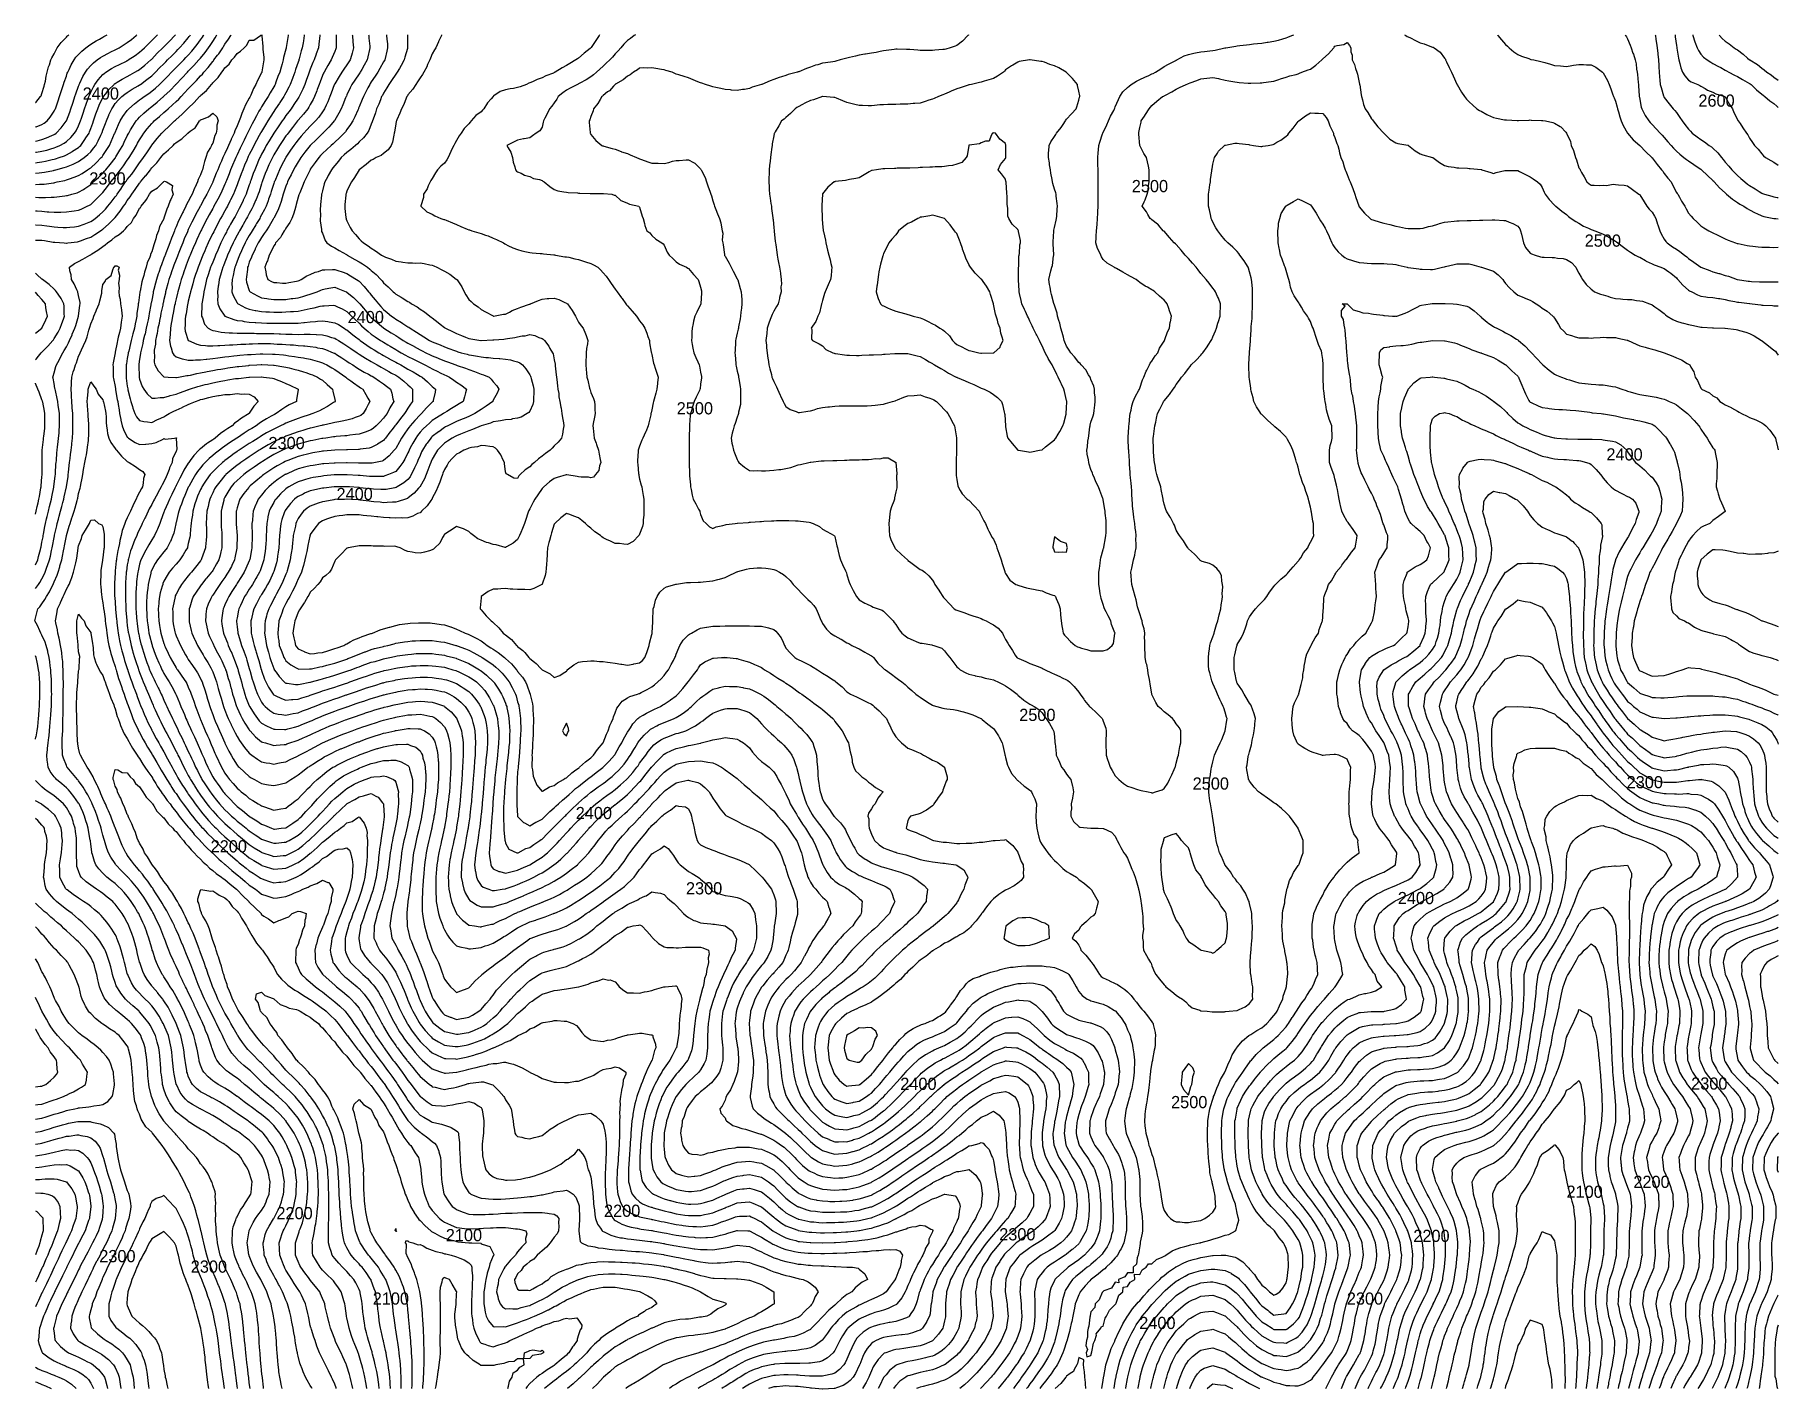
# Model space of a CAD drawing. Header units: inches. Extents: x 29277 to 43569, y 11651 to 22756.
import ezdxf

# ---------------------------------------------------------------- set-up
doc = ezdxf.new("R2010")
doc.units = ezdxf.units.IN
doc.header["$MEASUREMENT"] = 0
doc.layers.add('test_100m', color=124, linetype='Continuous', lineweight=30, true_color=0x00b06f)
doc.layers.add('test_20m', color=244, linetype='Continuous', lineweight=30, true_color=0xa80019)

msp = doc.modelspace()

# ---------------------------------------------------------------- texts
for s, p in [('2400', (29669, 22225, 2400)), ('2600', (42915, 22167, 2600)), ('2300', (29723, 21529, 2300)), ('2500', (38270, 21466, 2500)), ('2500', (41983, 21019, 2500)), ('2400', (31841, 20392, 2400)), ('2500', (34539, 19644, 2500)), ('2300', (31192, 19359, 2300)), ('2400', (42161, 19266, 2400)), ('2400', (31750, 18941, 2400)), ('2500', (37347, 17130, 2500)), ('2500', (38769, 16567, 2500)), ('2300', (42327, 16578, 2300)), ('2400', (33711, 16325, 2400)), ('2200', (30718, 16052, 2200)), ('2300', (34615, 15708, 2300)), ('2400', (40451, 15628, 2400)), ('2400', (36372, 14105, 2400)), ('2300', (42856, 14107, 2300)), ('2500', (38592, 13955, 2500)), ('2100', (41834, 13220, 2100)), ('2200', (42382, 13301, 2200)), ('2200', (33943, 13064, 2200)), ('2200', (31257, 13044, 2200)), ('2100', (32646, 12864, 2100)), ('2300', (37183, 12871, 2300)), ('2200', (40578, 12858, 2200)), ('2300', (29805, 12692, 2300)), ('2300', (30555, 12606, 2300)), ('2100', (32047, 12344, 2100)), ('2300', (40033, 12344, 2300)), ('2400', (38331, 12144, 2400))]:
    msp.add_text(s, height=100).set_placement(p)

# ---------------------------------------------------------------- linework, layer by layer
at = {"layer": 'test_100m'}
for points, elevation in [([(29283, 21793), (29291, 21794), (29335, 21801), (29374, 21811), (29407, 21821), (29435, 21829), (29450, 21835), (29483, 21850), (29517, 21869), (29535, 21882), (29571, 21914), (29603, 21950), (29615, 21970), (29635, 22011), (29647, 22038), (29652, 22050), (29659, 22074), (29672, 22113), (29684, 22150), (29697, 22188), (29712, 22226), (29720, 22250), (29725, 22261), (29735, 22285), (29757, 22329), (29769, 22350), (29797, 22388), (29835, 22431), (29845, 22440), (29860, 22450), (29906, 22479), (29935, 22496), (29971, 22514), (30027, 22541), (30035, 22546), (30038, 22547), (30042, 22550), (30098, 22587), (30135, 22613), (30154, 22631), (30175, 22650), (30205, 22680), (30235, 22709), (30256, 22730), (30277, 22750), (30282, 22756)], 2400), ([(29283, 21313), (29297, 21312), (29335, 21309), (29379, 21306), (29391, 21306), (29435, 21303), (29482, 21303), (29489, 21303), (29535, 21304), (29576, 21309), (29598, 21313), (29635, 21318), (29657, 21328), (29707, 21350), (29726, 21359), (29735, 21365), (29778, 21407), (29821, 21450), (29828, 21457), (29835, 21464), (29872, 21513), (29900, 21550), (29917, 21569), (29935, 21591), (29961, 21624), (29980, 21650), (30003, 21682), (30035, 21729), (30044, 21741), (30050, 21750), (30082, 21803), (30110, 21850), (30119, 21867), (30135, 21895), (30157, 21929), (30171, 21950), (30199, 21986), (30235, 22028), (30246, 22039), (30256, 22050), (30299, 22087), (30335, 22119), (30352, 22134), (30369, 22150), (30404, 22181), (30435, 22210), (30456, 22229), (30476, 22250), (30505, 22280), (30535, 22313), (30554, 22332), (30570, 22350), (30602, 22383), (30635, 22421), (30650, 22435), (30662, 22450), (30697, 22488), (30735, 22537), (30741, 22544), (30745, 22550), (30775, 22590), (30784, 22601), (30817, 22650), (30824, 22661), (30835, 22679), (30865, 22720), (30883, 22750), (30886, 22756)], 2300), ([(31355, 22756), (31355, 22750), (31352, 22733), (31338, 22653), (31338, 22650), (31337, 22648), (31335, 22640), (31316, 22569), (31313, 22550), (31304, 22518), (31295, 22490), (31284, 22450), (31270, 22415), (31253, 22368), (31247, 22350), (31243, 22343), (31235, 22329), (31205, 22280), (31189, 22250), (31167, 22218), (31135, 22166), (31129, 22156), (31126, 22150), (31114, 22129), (31093, 22092), (31073, 22050), (31059, 22026), (31035, 21978), (31026, 21960), (31021, 21950), (31007, 21922), (30992, 21893), (30971, 21850), (30960, 21826), (30935, 21773), (30928, 21757), (30924, 21750), (30916, 21731), (30898, 21687), (30882, 21650), (30869, 21616), (30849, 21563), (30843, 21550), (30841, 21544), (30835, 21531), (30810, 21475), (30798, 21450), (30777, 21409), (30756, 21371), (30745, 21350), (30742, 21344), (30735, 21332), (30706, 21279), (30690, 21250), (30671, 21214), (30642, 21157), (30639, 21150), (30638, 21148), (30635, 21143), (30606, 21079), (30593, 21050), (30576, 21009), (30562, 20977), (30551, 20950), (30546, 20939), (30535, 20911), (30518, 20867), (30511, 20850), (30499, 20814), (30492, 20793), (30477, 20750), (30468, 20717), (30455, 20669), (30449, 20650), (30447, 20638), (30435, 20591), (30428, 20558), (30426, 20550), (30423, 20538), (30410, 20475), (30405, 20450), (30399, 20413), (30395, 20390), (30388, 20350), (30385, 20300), (30385, 20300), (30382, 20250), (30389, 20204), (30394, 20191), (30404, 20150), (30416, 20131), (30435, 20116), (30485, 20099), (30486, 20099), (30535, 20088), (30574, 20089), (30594, 20091), (30635, 20092), (30682, 20097), (30688, 20098), (30735, 20102), (30777, 20108), (30795, 20110), (30835, 20115), (30866, 20119), (30909, 20123), (30935, 20127), (30957, 20129), (31019, 20134), (31035, 20136), (31049, 20136), (31125, 20140), (31135, 20141), (31145, 20140), (31224, 20139), (31235, 20138), (31248, 20137), (31316, 20131), (31335, 20129), (31360, 20125), (31405, 20119), (31435, 20114), (31478, 20107), (31491, 20105), (31535, 20097), (31572, 20087), (31611, 20074), (31635, 20067), (31647, 20062), (31671, 20050), (31712, 20027), (31735, 20013), (31772, 19987), (31826, 19950), (31831, 19945), (31835, 19942), (31867, 19918), (31888, 19902), (31935, 19869), (31947, 19861), (31965, 19850), (31991, 19806), (32008, 19778), (32024, 19750), (32009, 19724), (31993, 19693), (31968, 19650), (31949, 19636), (31935, 19629), (31903, 19618), (31877, 19608), (31835, 19596), (31797, 19588), (31769, 19584), (31735, 19577), (31714, 19571), (31642, 19556), (31635, 19555), (31631, 19554), (31617, 19550), (31551, 19534), (31535, 19530), (31508, 19523), (31473, 19513), (31435, 19502), (31397, 19488), (31360, 19474), (31335, 19465), (31325, 19460), (31302, 19450), (31257, 19429), (31235, 19418), (31191, 19394), (31162, 19377), (31135, 19361), (31128, 19357), (31117, 19350), (31067, 19318), (31035, 19297), (31007, 19278), (30965, 19250), (30948, 19237), (30935, 19228), (30892, 19193), (30842, 19150), (30839, 19146), (30835, 19143), (30793, 19092), (30760, 19050), (30751, 19034), (30735, 19002), (30719, 18967), (30711, 18950), (30703, 18918), (30697, 18888), (30687, 18850), (30684, 18801), (30684, 18799), (30681, 18750), (30683, 18703), (30683, 18697), (30684, 18650), (30681, 18604), (30680, 18594), (30677, 18550), (30666, 18519), (30644, 18459), (30641, 18450), (30639, 18446), (30635, 18442), (30594, 18391), (30560, 18350), (30548, 18337), (30535, 18321), (30503, 18282), (30479, 18250), (30462, 18223), (30435, 18171), (30428, 18157), (30426, 18150), (30424, 18138), (30410, 18075), (30406, 18050), (30407, 18021), (30407, 17978), (30407, 17950), (30412, 17927), (30425, 17860), (30427, 17850), (30429, 17844), (30435, 17829), (30459, 17774), (30470, 17750), (30493, 17707), (30512, 17673), (30525, 17650), (30529, 17644), (30535, 17635), (30570, 17585), (30594, 17550), (30610, 17524), (30635, 17477), (30644, 17459), (30648, 17450), (30654, 17431), (30670, 17384), (30681, 17350), (30693, 17308), (30700, 17285), (30711, 17250), (30718, 17232), (30735, 17183), (30744, 17159), (30747, 17150), (30756, 17129), (30773, 17088), (30790, 17050), (30804, 17019), (30835, 16950), (30835, 16949), (30868, 16883), (30887, 16850), (30904, 16819), (30935, 16768), (30944, 16758), (30952, 16750), (30995, 16710), (31035, 16675), (31051, 16665), (31078, 16650), (31115, 16629), (31135, 16617), (31175, 16610), (31193, 16607), (31235, 16600), (31276, 16609), (31300, 16614), (31335, 16622), (31352, 16634), (31375, 16650), (31412, 16673), (31435, 16687), (31470, 16715), (31516, 16750), (31528, 16758), (31535, 16762), (31570, 16785), (31588, 16797), (31635, 16826), (31650, 16835), (31678, 16850), (31716, 16870), (31735, 16879), (31784, 16901), (31787, 16902), (31835, 16922), (31855, 16930), (31907, 16950), (31928, 16958), (31935, 16960), (31952, 16967), (32000, 16985), (32035, 16997), (32075, 17010), (32104, 17019), (32135, 17029), (32153, 17032), (32227, 17050), (32234, 17051), (32235, 17052), (32238, 17052), (32320, 17065), (32335, 17067), (32353, 17068), (32420, 17065), (32435, 17065), (32447, 17061), (32471, 17050), (32510, 17024), (32535, 16996), (32552, 16967), (32560, 16950), (32566, 16919), (32574, 16889), (32581, 16850), (32584, 16801), (32585, 16799), (32587, 16750), (32586, 16701), (32586, 16699), (32585, 16650), (32581, 16604), (32581, 16595), (32577, 16550), (32572, 16513), (32568, 16483), (32564, 16450), (32561, 16425), (32552, 16366), (32549, 16350), (32547, 16338), (32535, 16274), (32531, 16254), (32531, 16250), (32529, 16244), (32512, 16173), (32507, 16150), (32499, 16114), (32494, 16091), (32485, 16050), (32479, 16006), (32477, 15992), (32471, 15950), (32468, 15917), (32465, 15880), (32463, 15850), (32461, 15824), (32457, 15772), (32456, 15750), (32455, 15730), (32451, 15666), (32451, 15650), (32452, 15634), (32452, 15567), (32454, 15550), (32458, 15527), (32465, 15480), (32472, 15450), (32485, 15400), (32485, 15400), (32499, 15350), (32509, 15324), (32535, 15250), (32535, 15249), (32569, 15183), (32585, 15150), (32599, 15114), (32613, 15072), (32621, 15050), (32625, 15040), (32635, 15012), (32663, 14978), (32684, 14950), (32711, 14925), (32735, 14904), (32769, 14916), (32822, 14937), (32835, 14942), (32839, 14946), (32843, 14950), (32886, 14999), (32935, 15043), (32938, 15047), (32941, 15050), (32992, 15093), (33035, 15122), (33050, 15135), (33069, 15150), (33108, 15178), (33135, 15197), (33165, 15220), (33204, 15250), (33222, 15263), (33235, 15273), (33279, 15306), (33318, 15333), (33335, 15345), (33339, 15346), (33347, 15350), (33411, 15374), (33435, 15383), (33481, 15395), (33488, 15397), (33535, 15411), (33564, 15421), (33632, 15447), (33635, 15448), (33636, 15449), (33638, 15450), (33700, 15485), (33735, 15506), (33761, 15524), (33798, 15550), (33820, 15565), (33835, 15575), (33879, 15606), (33924, 15638), (33935, 15647), (33937, 15648), (33940, 15650), (33995, 15690), (34035, 15719), (34054, 15731), (34080, 15750), (34111, 15774), (34135, 15796), (34164, 15821), (34189, 15850), (34209, 15876), (34235, 15912), (34253, 15932), (34267, 15950), (34298, 15988), (34335, 16041), (34341, 16044), (34350, 16050), (34405, 16081), (34435, 16105), (34469, 16083), (34495, 16050), (34512, 16026), (34535, 15992), (34551, 15966), (34567, 15950), (34605, 15919), (34635, 15896), (34665, 15880), (34715, 15850), (34727, 15841), (34735, 15834), (34780, 15794), (34818, 15750), (34826, 15741), (34835, 15733), (34860, 15725), (34897, 15711), (34935, 15700), (34978, 15693), (34995, 15690), (35035, 15683), (35058, 15673), (35105, 15650), (35125, 15639), (35135, 15631), (35166, 15581), (35179, 15550), (35186, 15501), (35186, 15499), (35192, 15450), (35192, 15407), (35192, 15393), (35192, 15350), (35181, 15304), (35179, 15294), (35169, 15250), (35157, 15228), (35135, 15192), (35120, 15165), (35111, 15150), (35080, 15105), (35063, 15078), (35046, 15050), (35042, 15044), (35035, 15033), (35006, 14979), (34992, 14950), (34975, 14910), (34960, 14874), (34949, 14850), (34946, 14839), (34935, 14806), (34922, 14763), (34918, 14750), (34915, 14730), (34909, 14676), (34905, 14650), (34905, 14620), (34907, 14578), (34907, 14550), (34909, 14524), (34914, 14471), (34916, 14450), (34916, 14430), (34918, 14367), (34918, 14350), (34911, 14326), (34901, 14284), (34889, 14250), (34869, 14217), (34835, 14176), (34823, 14162), (34809, 14150), (34770, 14115), (34735, 14090), (34714, 14071), (34691, 14050), (34667, 14018), (34635, 13978), (34625, 13960), (34619, 13950), (34611, 13925), (34599, 13887), (34585, 13850), (34580, 13806), (34576, 13791), (34570, 13750), (34578, 13707), (34579, 13694), (34589, 13650), (34606, 13621), (34635, 13587), (34664, 13578), (34710, 13575), (34735, 13570), (34761, 13576), (34797, 13588), (34835, 13595), (34878, 13607), (34896, 13611), (34935, 13620), (34960, 13625), (35017, 13631), (35035, 13634), (35050, 13635), (35120, 13635), (35135, 13636), (35153, 13633), (35208, 13623), (35235, 13618), (35283, 13597), (35292, 13593), (35335, 13573), (35349, 13563), (35366, 13550), (35403, 13518), (35435, 13487), (35453, 13468), (35470, 13450), (35502, 13417), (35535, 13385), (35555, 13369), (35584, 13350), (35616, 13330), (35635, 13320), (35678, 13307), (35689, 13304), (35735, 13291), (35773, 13288), (35799, 13286), (35835, 13283), (35871, 13285), (35898, 13287), (35935, 13289), (35984, 13299), (35986, 13299), (36035, 13309), (36065, 13320), (36132, 13346), (36135, 13348), (36137, 13349), (36139, 13350), (36200, 13385), (36235, 13407), (36261, 13424), (36299, 13450), (36321, 13465), (36335, 13475), (36380, 13505), (36414, 13529), (36435, 13543), (36439, 13546), (36445, 13550), (36499, 13586), (36535, 13611), (36558, 13627), (36591, 13650), (36617, 13669), (36635, 13682), (36674, 13712), (36722, 13750), (36729, 13756), (36735, 13762), (36781, 13804), (36827, 13850), (36831, 13854), (36835, 13859), (36883, 13902), (36934, 13950), (36935, 13951), (36940, 13955), (36993, 13992), (37035, 14024), (37053, 14033), (37085, 14050), (37119, 14066), (37135, 14076), (37167, 14081), (37200, 14085), (37235, 14093), (37265, 14080), (37308, 14050), (37321, 14035), (37335, 14003), (37347, 13962), (37349, 13950), (37349, 13936), (37353, 13868), (37353, 13850), (37352, 13833), (37350, 13764), (37349, 13750), (37349, 13736), (37348, 13663), (37348, 13650), (37349, 13636), (37353, 13568), (37355, 13550), (37362, 13523), (37370, 13485), (37379, 13450), (37395, 13409), (37412, 13373), (37422, 13350), (37426, 13340), (37435, 13317), (37454, 13269), (37463, 13250), (37463, 13222), (37463, 13178), (37464, 13150), (37454, 13131), (37435, 13095), (37419, 13066), (37409, 13050), (37370, 13015), (37335, 12986), (37317, 12968), (37298, 12950), (37264, 12921), (37235, 12897), (37212, 12873), (37191, 12850), (37165, 12820), (37135, 12785), (37120, 12765), (37109, 12750), (37081, 12704), (37066, 12681), (37047, 12650), (37044, 12642), (37035, 12621), (37015, 12570), (37006, 12550), (37000, 12515), (36997, 12488), (36990, 12450), (36992, 12407), (36993, 12392), (36995, 12350), (36998, 12312), (37000, 12286), (37002, 12250), (36993, 12207), (36990, 12195), (36980, 12150), (36965, 12120), (36935, 12063), (36931, 12054), (36929, 12050), (36911, 12026), (36890, 11996), (36854, 11950), (36845, 11940), (36835, 11930), (36792, 11893), (36739, 11854), (36735, 11851), (36735, 11851), (36733, 11850), (36665, 11820), (36635, 11809), (36587, 11798), (36583, 11798), (36535, 11787), (36505, 11780), (36449, 11763), (36435, 11760), (36428, 11757), (36417, 11750), (36369, 11716), (36335, 11682), (36321, 11664), (36316, 11656)], 2300), ([(32012, 22756), (32014, 22750), (32016, 22730), (32023, 22663), (32024, 22650), (32020, 22635), (32008, 22577), (32001, 22550), (31978, 22507), (31957, 22471), (31944, 22450), (31941, 22444), (31935, 22436), (31900, 22385), (31876, 22350), (31863, 22322), (31835, 22263), (31831, 22254), (31829, 22250), (31825, 22240), (31802, 22183), (31789, 22150), (31770, 22115), (31735, 22056), (31733, 22052), (31732, 22050), (31706, 22021), (31687, 21998), (31638, 21950), (31637, 21948), (31635, 21947), (31586, 21899), (31535, 21850), (31491, 21794), (31457, 21750), (31449, 21736), (31435, 21716), (31411, 21674), (31397, 21650), (31377, 21608), (31360, 21575), (31348, 21550), (31345, 21540), (31335, 21516), (31319, 21466), (31314, 21450), (31304, 21419), (31296, 21389), (31283, 21350), (31269, 21316), (31235, 21253), (31234, 21251), (31234, 21250), (31231, 21246), (31197, 21188), (31172, 21150), (31158, 21127), (31135, 21095), (31118, 21067), (31108, 21050), (31084, 21001), (31082, 20997), (31058, 20950), (31052, 20933), (31035, 20891), (31025, 20860), (31021, 20850), (31019, 20833), (31012, 20773), (31008, 20750), (31012, 20727), (31035, 20659), (31038, 20653), (31041, 20650), (31101, 20615), (31135, 20601), (31179, 20594), (31193, 20592), (31235, 20586), (31272, 20586), (31298, 20587), (31335, 20587), (31378, 20593), (31391, 20594), (31435, 20600), (31474, 20611), (31508, 20622), (31535, 20631), (31550, 20635), (31591, 20650), (31622, 20663), (31635, 20668), (31658, 20673), (31704, 20681), (31735, 20687), (31762, 20677), (31829, 20650), (31833, 20648), (31835, 20647), (31852, 20633), (31888, 20603), (31935, 20557), (31939, 20553), (31941, 20550), (31970, 20515), (31984, 20498), (32024, 20450), (32029, 20444), (32035, 20438), (32082, 20397), (32118, 20367), (32135, 20353), (32137, 20351), (32139, 20350), (32199, 20313), (32235, 20290), (32260, 20275), (32297, 20250), (32321, 20236), (32335, 20228), (32383, 20202), (32386, 20200), (32435, 20173), (32451, 20166), (32481, 20150), (32518, 20133), (32535, 20125), (32578, 20107), (32589, 20103), (32635, 20084), (32660, 20075), (32728, 20050), (32733, 20048), (32735, 20047), (32740, 20045), (32807, 20022), (32835, 20011), (32881, 19996), (32895, 19990), (32935, 19975), (32955, 19969), (33001, 19950), (33019, 19934), (33035, 19912), (33065, 19879), (33082, 19850), (33067, 19819), (33035, 19761), (33032, 19753), (33031, 19750), (32976, 19710), (32935, 19685), (32914, 19671), (32883, 19650), (32851, 19634), (32835, 19627), (32796, 19611), (32781, 19604), (32735, 19585), (32711, 19574), (32663, 19550), (32644, 19541), (32635, 19536), (32588, 19502), (32585, 19500), (32535, 19462), (32529, 19456), (32524, 19450), (32493, 19408), (32486, 19399), (32455, 19350), (32448, 19337), (32435, 19308), (32418, 19267), (32410, 19250), (32390, 19205), (32387, 19198), (32363, 19150), (32353, 19133), (32335, 19111), (32302, 19083), (32248, 19050), (32240, 19045), (32235, 19044), (32228, 19043), (32156, 19029), (32135, 19027), (32114, 19028), (32054, 19031), (32035, 19033), (32020, 19034), (31942, 19043), (31935, 19044), (31930, 19044), (31856, 19050), (31837, 19051), (31835, 19051), (31834, 19051), (31736, 19050), (31735, 19050), (31732, 19050), (31645, 19040), (31635, 19039), (31621, 19036), (31562, 19023), (31535, 19017), (31488, 18997), (31476, 18991), (31435, 18972), (31422, 18963), (31406, 18950), (31372, 18913), (31335, 18865), (31329, 18856), (31325, 18850), (31321, 18836), (31303, 18782), (31294, 18750), (31289, 18704), (31288, 18697), (31283, 18650), (31280, 18605), (31280, 18594), (31277, 18550), (31272, 18514), (31267, 18482), (31263, 18450), (31257, 18428), (31235, 18356), (31234, 18351), (31233, 18350), (31232, 18346), (31202, 18283), (31185, 18250), (31167, 18219), (31135, 18166), (31129, 18156), (31125, 18150), (31113, 18128), (31094, 18091), (31073, 18050), (31065, 18020), (31053, 17968), (31048, 17950), (31048, 17937), (31051, 17866), (31051, 17850), (31056, 17829), (31068, 17782), (31075, 17750), (31089, 17704), (31092, 17693), (31105, 17650), (31112, 17626), (31133, 17553), (31133, 17550), (31134, 17548), (31135, 17544), (31159, 17474), (31170, 17450), (31193, 17407), (31220, 17365), (31230, 17350), (31232, 17347), (31235, 17343), (31247, 17339), (31299, 17313), (31335, 17300), (31380, 17305), (31391, 17306), (31435, 17310), (31465, 17320), (31523, 17337), (31535, 17341), (31541, 17344), (31559, 17350), (31615, 17370), (31635, 17376), (31674, 17389), (31691, 17394), (31735, 17408), (31766, 17419), (31823, 17437), (31835, 17441), (31842, 17444), (31859, 17450), (31915, 17470), (31935, 17477), (31977, 17492), (31989, 17496), (32035, 17512), (32064, 17521), (32123, 17538), (32135, 17542), (32142, 17543), (32174, 17550), (32224, 17561), (32235, 17563), (32251, 17566), (32311, 17575), (32335, 17578), (32366, 17581), (32402, 17583), (32435, 17586), (32470, 17585), (32501, 17584), (32535, 17583), (32565, 17579), (32612, 17573), (32635, 17570), (32651, 17566), (32705, 17550), (32728, 17543), (32735, 17541), (32753, 17532), (32797, 17512), (32835, 17493), (32861, 17476), (32897, 17450), (32917, 17432), (32935, 17414), (32965, 17379), (32986, 17350), (33005, 17319), (33035, 17260), (33039, 17253), (33040, 17250), (33042, 17243), (33062, 17177), (33069, 17150), (33073, 17112), (33076, 17091), (33080, 17050), (33080, 17006), (33080, 16994), (33079, 16950), (33075, 16910), (33073, 16888), (33070, 16850), (33066, 16819), (33061, 16775), (33058, 16750), (33056, 16730), (33049, 16663), (33047, 16650), (33047, 16639), (33039, 16554), (33039, 16550), (33039, 16547), (33035, 16504), (33031, 16454), (33031, 16450), (33031, 16445), (33025, 16360), (33024, 16350), (33023, 16338), (33019, 16266), (33018, 16250), (33016, 16230), (33012, 16173), (33009, 16150), (33007, 16121), (33005, 16081), (33001, 16050), (33004, 16018), (33013, 15972), (33015, 15950), (33021, 15936), (33035, 15917), (33082, 15896), (33090, 15895), (33135, 15883), (33179, 15894), (33189, 15897), (33235, 15906), (33265, 15920), (33335, 15950), (33335, 15950), (33396, 15989), (33435, 16014), (33456, 16029), (33480, 16050), (33508, 16077), (33535, 16103), (33558, 16127), (33579, 16150), (33606, 16179), (33635, 16212), (33654, 16232), (33670, 16250), (33702, 16283), (33735, 16317), (33752, 16334), (33767, 16350), (33802, 16383), (33835, 16415), (33854, 16431), (33875, 16450), (33909, 16476), (33935, 16496), (33967, 16518), (34010, 16550), (34024, 16561), (34035, 16569), (34079, 16606), (34127, 16650), (34131, 16654), (34135, 16658), (34178, 16708), (34212, 16750), (34222, 16763), (34235, 16783), (34263, 16822), (34285, 16850), (34305, 16880), (34335, 16916), (34352, 16933), (34374, 16950), (34410, 16975), (34435, 16990), (34479, 17006), (34498, 17013), (34535, 17026), (34554, 17031), (34613, 17050), (34629, 17056), (34635, 17059), (34656, 17071), (34694, 17091), (34735, 17120), (34753, 17132), (34775, 17150), (34809, 17176), (34835, 17195), (34875, 17210), (34905, 17220), (34935, 17230), (34954, 17231), (35017, 17232), (35035, 17232), (35062, 17223), (35098, 17212), (35135, 17199), (35163, 17178), (35197, 17150), (35215, 17129), (35235, 17106), (35262, 17077), (35289, 17050), (35313, 17027), (35335, 17007), (35365, 16979), (35397, 16950), (35416, 16931), (35435, 16913), (35464, 16878), (35483, 16850), (35499, 16814), (35513, 16772), (35522, 16750), (35525, 16740), (35535, 16699), (35544, 16659), (35546, 16650), (35549, 16637), (35563, 16578), (35569, 16550), (35586, 16501), (35587, 16498), (35604, 16450), (35615, 16429), (35635, 16388), (35650, 16364), (35658, 16350), (35691, 16306), (35729, 16256), (35734, 16250), (35734, 16249), (35735, 16248), (35776, 16191), (35802, 16150), (35812, 16127), (35835, 16074), (35843, 16058), (35847, 16050), (35866, 16019), (35880, 15995), (35912, 15950), (35923, 15938), (35935, 15927), (35981, 15895), (36001, 15884), (36035, 15864), (36045, 15859), (36069, 15850), (36115, 15830), (36135, 15821), (36184, 15801), (36186, 15801), (36235, 15780), (36255, 15770), (36286, 15750), (36302, 15717), (36320, 15666), (36326, 15650), (36319, 15633), (36298, 15587), (36283, 15550), (36259, 15526), (36235, 15500), (36211, 15474), (36189, 15450), (36160, 15426), (36135, 15406), (36106, 15379), (36074, 15350), (36055, 15331), (36035, 15312), (36005, 15281), (35976, 15250), (35957, 15228), (35935, 15202), (35912, 15173), (35893, 15150), (35864, 15121), (35835, 15093), (35814, 15071), (35795, 15050), (35763, 15022), (35735, 14998), (35710, 14975), (35682, 14950), (35657, 14928), (35635, 14909), (35605, 14880), (35576, 14850), (35558, 14827), (35535, 14794), (35518, 14767), (35508, 14750), (35493, 14708), (35489, 14696), (35474, 14650), (35470, 14615), (35468, 14583), (35465, 14550), (35467, 14518), (35470, 14484), (35472, 14450), (35477, 14409), (35479, 14393), (35483, 14350), (35490, 14304), (35491, 14294), (35497, 14250), (35503, 14218), (35514, 14171), (35518, 14150), (35523, 14137), (35535, 14105), (35550, 14065), (35557, 14050), (35588, 14003), (35605, 13980), (35627, 13950), (35631, 13945), (35635, 13940), (35680, 13894), (35724, 13850), (35730, 13845), (35735, 13840), (35759, 13827), (35792, 13807), (35835, 13785), (35867, 13782), (35905, 13780), (35935, 13778), (35974, 13789), (35991, 13794), (36035, 13806), (36064, 13821), (36120, 13850), (36130, 13855), (36135, 13858), (36165, 13879), (36189, 13897), (36235, 13932), (36245, 13940), (36257, 13950), (36297, 13989), (36335, 14027), (36347, 14038), (36359, 14050), (36396, 14089), (36435, 14129), (36446, 14139), (36456, 14150), (36495, 14191), (36535, 14232), (36544, 14241), (36555, 14250), (36599, 14286), (36635, 14311), (36659, 14326), (36703, 14350), (36724, 14361), (36735, 14366), (36770, 14385), (36790, 14395), (36835, 14419), (36854, 14431), (36882, 14450), (36913, 14473), (36935, 14490), (36968, 14517), (37006, 14550), (37021, 14565), (37035, 14579), (37075, 14610), (37129, 14650), (37133, 14653), (37135, 14655), (37143, 14658), (37202, 14683), (37235, 14697), (37284, 14701), (37287, 14701), (37335, 14705), (37376, 14691), (37413, 14673), (37435, 14663), (37442, 14656), (37448, 14650), (37493, 14608), (37535, 14567), (37544, 14558), (37552, 14550), (37599, 14514), (37635, 14486), (37659, 14474), (37704, 14450), (37724, 14439), (37735, 14432), (37771, 14414), (37791, 14405), (37835, 14377), (37851, 14366), (37865, 14350), (37890, 14305), (37897, 14288), (37914, 14250), (37915, 14230), (37916, 14170), (37917, 14150), (37909, 14124), (37898, 14087), (37888, 14050), (37873, 14012), (37858, 13973), (37849, 13950), (37846, 13939), (37835, 13904), (37824, 13861), (37821, 13850), (37819, 13834), (37815, 13770), (37813, 13750), (37817, 13731), (37835, 13661), (37838, 13653), (37839, 13650), (37847, 13639), (37878, 13592), (37907, 13550), (37918, 13533), (37935, 13504), (37956, 13471), (37967, 13450), (37982, 13403), (37984, 13398), (37998, 13350), (38003, 13317), (38007, 13278), (38011, 13250), (38012, 13227), (38015, 13170), (38016, 13150), (38016, 13131), (38017, 13068), (38017, 13050), (38014, 13029), (38009, 12976), (38006, 12950), (37989, 12903), (37987, 12898), (37967, 12850), (37954, 12831), (37935, 12808), (37908, 12777), (37882, 12750), (37856, 12729), (37835, 12712), (37799, 12686), (37749, 12650), (37741, 12644), (37735, 12638), (37687, 12598), (37639, 12550), (37638, 12547), (37635, 12541), (37607, 12478), (37597, 12450), (37592, 12407), (37590, 12395), (37586, 12350), (37583, 12302), (37583, 12298), (37580, 12250), (37575, 12211), (37572, 12187), (37567, 12150), (37561, 12124), (37545, 12060), (37543, 12050), (37541, 12045), (37535, 12031), (37511, 11975), (37499, 11950), (37475, 11910), (37443, 11858), (37438, 11850), (37437, 11848), (37435, 11846), (37395, 11790), (37367, 11750), (37354, 11731), (37335, 11705), (37312, 11674), (37299, 11656)], 2400), ([(34200, 22756), (34191, 22750), (34159, 22727), (34135, 22710), (34106, 22679), (34080, 22650), (34059, 22626), (34035, 22600), (34012, 22573), (33991, 22550), (33962, 22523), (33935, 22498), (33910, 22475), (33881, 22450), (33856, 22429), (33835, 22412), (33797, 22388), (33746, 22361), (33735, 22355), (33732, 22353), (33725, 22350), (33666, 22319), (33635, 22303), (33605, 22281), (33567, 22250), (33555, 22230), (33535, 22198), (33514, 22171), (33497, 22150), (33477, 22109), (33458, 22073), (33447, 22050), (33445, 22041), (33435, 21999), (33416, 21969), (33388, 21950), (33356, 21929), (33335, 21911), (33289, 21904), (33282, 21903), (33235, 21893), (33207, 21878), (33145, 21850), (33156, 21829), (33179, 21794), (33193, 21750), (33199, 21713), (33213, 21673), (33218, 21650), (33225, 21639), (33235, 21634), (33264, 21621), (33291, 21605), (33335, 21595), (33365, 21579), (33415, 21570), (33435, 21563), (33442, 21557), (33452, 21550), (33498, 21513), (33535, 21489), (33564, 21478), (33615, 21470), (33635, 21465), (33649, 21463), (33725, 21460), (33735, 21459), (33744, 21458), (33829, 21456), (33835, 21456), (33841, 21456), (33930, 21456), (33935, 21455), (33940, 21455), (34008, 21450), (34027, 21441), (34035, 21442), (34082, 21397), (34090, 21395), (34135, 21375), (34152, 21367), (34229, 21350), (34232, 21347), (34235, 21343), (34255, 21270), (34264, 21250), (34276, 21209), (34279, 21194), (34295, 21150), (34318, 21133), (34335, 21111), (34368, 21082), (34417, 21050), (34428, 21042), (34435, 21031), (34460, 20974), (34477, 20950), (34507, 20922), (34535, 20896), (34562, 20876), (34618, 20850), (34629, 20844), (34635, 20840), (34676, 20790), (34714, 20750), (34720, 20734), (34735, 20688), (34742, 20656), (34743, 20650), (34743, 20642), (34736, 20551), (34736, 20550), (34736, 20549), (34735, 20546), (34704, 20481), (34689, 20450), (34678, 20407), (34674, 20389), (34665, 20350), (34663, 20322), (34662, 20277), (34661, 20250), (34667, 20218), (34672, 20187), (34679, 20150), (34696, 20110), (34711, 20074), (34722, 20050), (34725, 20040), (34735, 19990), (34741, 19955), (34741, 19950), (34741, 19944), (34735, 19892), (34731, 19854), (34730, 19850), (34726, 19840), (34699, 19786), (34682, 19750), (34670, 19715), (34659, 19674), (34652, 19650), (34650, 19635), (34645, 19559), (34644, 19550), (34644, 19542), (34642, 19457), (34642, 19450), (34642, 19443), (34640, 19354), (34640, 19350), (34640, 19345), (34640, 19254), (34640, 19250), (34640, 19245), (34644, 19158), (34644, 19150), (34645, 19140), (34651, 19066), (34653, 19050), (34658, 19027), (34667, 18982), (34675, 18950), (34695, 18910), (34719, 18866), (34728, 18850), (34730, 18844), (34735, 18823), (34757, 18772), (34780, 18750), (34808, 18723), (34835, 18709), (34863, 18722), (34917, 18732), (34935, 18737), (34945, 18740), (35018, 18750), (35034, 18752), (35035, 18752), (35037, 18752), (35127, 18758), (35135, 18759), (35145, 18760), (35221, 18765), (35235, 18766), (35253, 18768), (35315, 18770), (35335, 18772), (35358, 18773), (35412, 18773), (35435, 18774), (35459, 18774), (35514, 18771), (35535, 18771), (35554, 18769), (35626, 18759), (35635, 18758), (35642, 18756), (35657, 18750), (35709, 18724), (35735, 18703), (35770, 18684), (35831, 18650), (35834, 18648), (35835, 18643), (35853, 18567), (35856, 18550), (35863, 18523), (35872, 18487), (35881, 18450), (35899, 18414), (35923, 18362), (35929, 18350), (35931, 18345), (35935, 18329), (35953, 18268), (35960, 18250), (35986, 18200), (35986, 18199), (36013, 18150), (36024, 18138), (36035, 18124), (36082, 18097), (36094, 18091), (36135, 18071), (36150, 18064), (36190, 18050), (36223, 18038), (36235, 18031), (36276, 17990), (36313, 17950), (36323, 17938), (36335, 17920), (36363, 17878), (36386, 17850), (36413, 17828), (36435, 17812), (36478, 17792), (36502, 17783), (36535, 17769), (36552, 17767), (36632, 17753), (36635, 17752), (36637, 17752), (36648, 17750), (36712, 17726), (36735, 17704), (36759, 17673), (36777, 17650), (36804, 17618), (36835, 17575), (36848, 17562), (36863, 17550), (36909, 17524), (36935, 17514), (36982, 17503), (36987, 17501), (37035, 17493), (37067, 17482), (37112, 17473), (37135, 17467), (37146, 17461), (37172, 17450), (37216, 17430), (37235, 17419), (37276, 17390), (37329, 17350), (37332, 17346), (37335, 17342), (37381, 17304), (37386, 17300), (37435, 17267), (37446, 17261), (37470, 17250), (37509, 17223), (37535, 17196), (37554, 17168), (37568, 17150), (37594, 17109), (37620, 17065), (37629, 17050), (37630, 17045), (37635, 17004), (37640, 16955), (37640, 16950), (37641, 16944), (37650, 16864), (37651, 16850), (37663, 16822), (37677, 16791), (37695, 16750), (37713, 16728), (37735, 16695), (37755, 16669), (37771, 16650), (37782, 16603), (37783, 16598), (37793, 16550), (37784, 16501), (37783, 16498), (37774, 16450), (37775, 16410), (37770, 16385), (37771, 16350), (37792, 16307), (37835, 16265), (37845, 16260), (37934, 16251), (37935, 16251), (37936, 16251), (37995, 16250), (38034, 16249), (38035, 16249), (38038, 16247), (38103, 16217), (38135, 16185), (38146, 16160), (38150, 16150), (38166, 16119), (38179, 16093), (38204, 16050), (38218, 16033), (38235, 16004), (38250, 15965), (38256, 15950), (38270, 15915), (38280, 15894), (38297, 15850), (38306, 15821), (38321, 15765), (38325, 15750), (38327, 15742), (38335, 15703), (38343, 15658), (38345, 15650), (38347, 15638), (38355, 15570), (38359, 15550), (38361, 15524), (38361, 15476), (38364, 15450), (38365, 15421), (38358, 15373), (38359, 15350), (38362, 15323), (38362, 15277), (38367, 15250), (38391, 15206), (38408, 15177), (38424, 15150), (38428, 15143), (38435, 15123), (38456, 15070), (38466, 15050), (38497, 15012), (38535, 14966), (38543, 14958), (38550, 14950), (38599, 14913), (38635, 14881), (38654, 14868), (38686, 14850), (38713, 14828), (38735, 14802), (38764, 14778), (38827, 14758), (38835, 14754), (38839, 14753), (38888, 14750), (38930, 14745), (38935, 14745), (38939, 14746), (39031, 14746), (39035, 14747), (39038, 14747), (39069, 14750), (39130, 14755), (39135, 14756), (39149, 14763), (39199, 14786), (39235, 14813), (39251, 14834), (39262, 14850), (39260, 14875), (39263, 14922), (39262, 14950), (39256, 14971), (39248, 15038), (39245, 15050), (39244, 15059), (39240, 15145), (39240, 15150), (39241, 15155), (39247, 15238), (39248, 15250), (39249, 15264), (39255, 15330), (39256, 15350), (39257, 15372), (39259, 15450), (39258, 15473), (39254, 15531), (39253, 15550), (39251, 15565), (39235, 15633), (39233, 15647), (39232, 15650), (39228, 15657), (39202, 15717), (39181, 15750), (39163, 15777), (39135, 15811), (39119, 15834), (39104, 15850), (39078, 15892), (39035, 15948), (39035, 15949), (39034, 15950), (39033, 15952), (39005, 16019), (38989, 16050), (38977, 16092), (38971, 16114), (38961, 16150), (38958, 16172), (38949, 16236), (38947, 16250), (38945, 16260), (38935, 16332), (38933, 16348), (38933, 16350), (38933, 16352), (38918, 16433), (38914, 16450), (38911, 16474), (38905, 16519), (38901, 16550), (38903, 16582), (38905, 16620), (38907, 16650), (38912, 16673), (38922, 16736), (38924, 16750), (38926, 16759), (38935, 16795), (38946, 16839), (38949, 16850), (38960, 16874), (38975, 16910), (38995, 16950), (39007, 16979), (39035, 17050), (39049, 17136), (39051, 17150), (39047, 17162), (39035, 17203), (39024, 17238), (39020, 17250), (39006, 17279), (38992, 17307), (38973, 17350), (38961, 17376), (38935, 17438), (38931, 17445), (38929, 17450), (38926, 17459), (38909, 17524), (38902, 17550), (38900, 17585), (38900, 17614), (38898, 17650), (38901, 17685), (38907, 17721), (38910, 17750), (38915, 17770), (38935, 17820), (38942, 17843), (38945, 17850), (38949, 17864), (38964, 17921), (38976, 17950), (38986, 17999), (38987, 18001), (38999, 18050), (39002, 18083), (39010, 18125), (39013, 18150), (39012, 18173), (39016, 18231), (39015, 18250), (39008, 18277), (39005, 18319), (38993, 18350), (38966, 18380), (38935, 18407), (38907, 18421), (38848, 18437), (38835, 18442), (38831, 18446), (38827, 18450), (38783, 18497), (38735, 18541), (38732, 18546), (38730, 18550), (38719, 18566), (38693, 18608), (38660, 18650), (38651, 18666), (38635, 18694), (38620, 18735), (38613, 18750), (38587, 18799), (38586, 18800), (38554, 18850), (38549, 18864), (38535, 18908), (38528, 18942), (38526, 18950), (38524, 18962), (38512, 19027), (38508, 19050), (38494, 19091), (38490, 19104), (38474, 19150), (38468, 19183), (38461, 19225), (38456, 19250), (38454, 19269), (38448, 19337), (38447, 19350), (38447, 19362), (38445, 19440), (38445, 19450), (38447, 19462), (38457, 19529), (38459, 19550), (38466, 19581), (38472, 19613), (38481, 19650), (38499, 19686), (38527, 19742), (38531, 19750), (38533, 19752), (38535, 19756), (38579, 19806), (38610, 19850), (38620, 19865), (38635, 19890), (38661, 19924), (38678, 19950), (38705, 19980), (38735, 20019), (38749, 20036), (38758, 20050), (38797, 20088), (38835, 20130), (38845, 20140), (38853, 20150), (38888, 20197), (38897, 20212), (38922, 20250), (38926, 20259), (38935, 20281), (38956, 20330), (38964, 20350), (38976, 20391), (38981, 20405), (38995, 20450), (38995, 20490), (38997, 20511), (38997, 20550), (38982, 20596), (38974, 20611), (38957, 20650), (38948, 20663), (38935, 20678), (38905, 20720), (38881, 20750), (38859, 20774), (38835, 20800), (38814, 20829), (38799, 20850), (38769, 20883), (38735, 20922), (38721, 20936), (38707, 20950), (38675, 20990), (38635, 21036), (38627, 21042), (38618, 21050), (38580, 21094), (38535, 21145), (38532, 21147), (38528, 21150), (38493, 21193), (38486, 21201), (38481, 21205), (38435, 21238), (38429, 21244), (38422, 21250), (38402, 21283), (38390, 21304), (38356, 21350), (38372, 21387), (38381, 21404), (38397, 21450), (38404, 21481), (38407, 21522), (38412, 21550), (38413, 21573), (38412, 21627), (38412, 21650), (38406, 21679), (38399, 21714), (38391, 21750), (38370, 21784), (38335, 21849), (38335, 21850), (38335, 21850), (38327, 21942), (38327, 21950), (38329, 21956), (38335, 21995), (38346, 22039), (38348, 22050), (38375, 22090), (38383, 22102), (38412, 22150), (38423, 22162), (38435, 22177), (38474, 22211), (38523, 22250), (38532, 22254), (38535, 22255), (38547, 22262), (38598, 22288), (38635, 22311), (38662, 22323), (38716, 22350), (38730, 22355), (38735, 22358), (38748, 22362), (38804, 22381), (38835, 22395), (38885, 22401), (38886, 22401), (38935, 22407), (38982, 22397), (38990, 22395), (39035, 22385), (39065, 22380), (39114, 22371), (39135, 22367), (39151, 22366), (39224, 22361), (39235, 22360), (39245, 22360), (39323, 22362), (39335, 22362), (39349, 22364), (39412, 22373), (39435, 22377), (39475, 22390), (39490, 22395), (39535, 22409), (39566, 22419), (39617, 22431), (39635, 22437), (39644, 22441), (39665, 22450), (39716, 22469), (39735, 22476), (39778, 22507), (39828, 22550), (39831, 22554), (39835, 22559), (39884, 22601), (39926, 22650), (39930, 22655), (39935, 22663), (39955, 22669), (40009, 22676), (40035, 22694), (40055, 22670), (40065, 22650), (40067, 22618), (40076, 22590), (40077, 22550), (40097, 22512), (40105, 22480), (40116, 22450), (40120, 22435), (40135, 22364), (40138, 22352), (40138, 22350), (40139, 22346), (40150, 22265), (40154, 22250), (40162, 22223), (40171, 22186), (40184, 22150), (40205, 22119), (40235, 22067), (40243, 22058), (40250, 22050), (40288, 22003), (40335, 21950), (40386, 21901), (40435, 21872), (40452, 21866), (40533, 21852), (40535, 21852), (40536, 21851), (40539, 21850), (40592, 21806), (40635, 21780), (40656, 21771), (40734, 21751), (40735, 21751), (40737, 21750), (40794, 21709), (40835, 21685), (40863, 21677), (40914, 21671), (40935, 21666), (40950, 21665), (41023, 21662), (41035, 21661), (41045, 21660), (41134, 21651), (41135, 21651), (41136, 21651), (41139, 21650), (41213, 21627), (41235, 21620), (41258, 21627), (41328, 21643), (41335, 21645), (41340, 21645), (41429, 21643), (41435, 21643), (41449, 21636), (41498, 21612), (41535, 21593), (41561, 21575), (41597, 21550), (41618, 21533), (41635, 21504), (41651, 21466), (41659, 21450), (41691, 21406), (41735, 21360), (41740, 21355), (41747, 21350), (41796, 21311), (41835, 21282), (41851, 21266), (41873, 21250), (41911, 21226), (41935, 21213), (41973, 21188), (42015, 21171), (42035, 21160), (42043, 21158), (42065, 21150), (42116, 21131), (42135, 21121), (42182, 21096), (42202, 21084), (42235, 21063), (42244, 21058), (42256, 21050), (42301, 21016), (42335, 20990), (42359, 20973), (42397, 20950), (42423, 20937), (42435, 20933), (42481, 20905), (42486, 20901), (42535, 20878), (42554, 20869), (42607, 20850), (42627, 20842), (42635, 20839), (42673, 20812), (42688, 20802), (42735, 20763), (42742, 20756), (42748, 20750), (42789, 20704), (42835, 20662), (42843, 20658), (42861, 20650), (42909, 20624), (42935, 20612), (42977, 20608), (42991, 20606), (43035, 20602), (43080, 20594), (43092, 20593), (43135, 20587), (43164, 20579), (43215, 20570), (43235, 20565), (43248, 20563), (43333, 20552), (43335, 20552), (43337, 20552), (43357, 20550), (43427, 20541), (43435, 20540), (43446, 20539), (43522, 20536), (43535, 20535), (43551, 20534), (43569, 20534)], 2500), ([(42724, 22756), (42724, 22750), (42725, 22740), (42735, 22668), (42738, 22652), (42738, 22650), (42739, 22646), (42751, 22566), (42755, 22550), (42764, 22521), (42772, 22486), (42786, 22450), (42804, 22419), (42835, 22385), (42857, 22372), (42911, 22350), (42926, 22341), (42935, 22334), (42970, 22315), (42989, 22303), (43035, 22285), (43058, 22273), (43133, 22250), (43134, 22248), (43135, 22248), (43170, 22185), (43196, 22150), (43205, 22119), (43235, 22063), (43239, 22054), (43242, 22050), (43257, 22028), (43279, 21994), (43309, 21950), (43320, 21935), (43335, 21908), (43359, 21874), (43375, 21850), (43405, 21819), (43435, 21780), (43450, 21765), (43466, 21750), (43510, 21725), (43535, 21711), (43569, 21687)], 2600), ([(31748, 11656), (31746, 11661), (31735, 11691), (31718, 11732), (31709, 11750), (31685, 11800), (31685, 11800), (31661, 11850), (31652, 11866), (31635, 11900), (31618, 11933), (31610, 11950), (31595, 11990), (31589, 12004), (31574, 12050), (31564, 12078), (31544, 12141), (31541, 12150), (31540, 12154), (31535, 12174), (31522, 12236), (31519, 12250), (31514, 12271), (31503, 12318), (31495, 12350), (31477, 12392), (31462, 12423), (31450, 12450), (31444, 12458), (31435, 12469), (31403, 12518), (31384, 12550), (31365, 12580), (31335, 12628), (31327, 12642), (31323, 12650), (31315, 12670), (31299, 12714), (31285, 12750), (31283, 12798), (31283, 12802), (31281, 12850), (31294, 12891), (31303, 12918), (31313, 12950), (31321, 12964), (31335, 12991), (31355, 13031), (31363, 13050), (31380, 13095), (31383, 13102), (31400, 13150), (31406, 13179), (31416, 13230), (31420, 13250), (31420, 13265), (31423, 13338), (31424, 13350), (31422, 13363), (31415, 13430), (31413, 13450), (31404, 13481), (31396, 13511), (31385, 13550), (31371, 13586), (31349, 13636), (31343, 13650), (31341, 13655), (31335, 13665), (31304, 13719), (31285, 13750), (31264, 13778), (31235, 13813), (31217, 13832), (31198, 13850), (31164, 13879), (31135, 13903), (31109, 13923), (31073, 13950), (31051, 13966), (31035, 13978), (30993, 14008), (30937, 14050), (30935, 14051), (30931, 14054), (30877, 14092), (30835, 14120), (30816, 14130), (30779, 14150), (30752, 14167), (30735, 14178), (30697, 14211), (30661, 14250), (30652, 14266), (30635, 14309), (30625, 14340), (30623, 14350), (30621, 14365), (30609, 14424), (30605, 14450), (30595, 14491), (30591, 14506), (30580, 14550), (30568, 14582), (30546, 14639), (30542, 14650), (30540, 14654), (30535, 14665), (30509, 14724), (30498, 14750), (30477, 14792), (30459, 14826), (30447, 14850), (30443, 14858), (30435, 14872), (30407, 14921), (30387, 14950), (30368, 14983), (30335, 15032), (30328, 15042), (30322, 15050), (30309, 15076), (30293, 15107), (30273, 15150), (30263, 15177), (30243, 15243), (30240, 15250), (30239, 15254), (30235, 15266), (30217, 15331), (30211, 15350), (30198, 15387), (30191, 15406), (30176, 15450), (30163, 15477), (30135, 15537), (30131, 15546), (30129, 15550), (30119, 15566), (30093, 15608), (30067, 15650), (30054, 15668), (30035, 15694), (30009, 15723), (29984, 15750), (29959, 15774), (29935, 15797), (29905, 15820), (29868, 15850), (29851, 15866), (29835, 15883), (29802, 15917), (29777, 15950), (29765, 15979), (29750, 16035), (29745, 16050), (29743, 16058), (29735, 16119), (29732, 16146), (29732, 16150), (29731, 16154), (29717, 16232), (29715, 16250), (29705, 16280), (29696, 16310), (29684, 16350), (29669, 16384), (29642, 16444), (29639, 16450), (29638, 16452), (29635, 16456), (29597, 16512), (29566, 16550), (29552, 16566), (29535, 16583), (29499, 16614), (29455, 16650), (29446, 16660), (29435, 16673), (29403, 16717), (29385, 16750), (29380, 16794), (29379, 16806), (29375, 16850), (29380, 16895), (29381, 16904), (29386, 16950), (29392, 16994), (29393, 17007), (29398, 17050), (29401, 17084), (29403, 17118), (29406, 17150), (29408, 17177), (29410, 17225), (29412, 17250), (29413, 17273), (29414, 17329), (29415, 17350), (29414, 17371), (29414, 17429), (29414, 17450), (29412, 17473), (29409, 17524), (29408, 17550), (29403, 17582), (29400, 17614), (29395, 17650), (29384, 17698), (29383, 17703), (29370, 17750), (29361, 17776), (29335, 17833), (29329, 17844), (29325, 17850), (29317, 17869), (29298, 17913), (29277, 17950), (29289, 17996), (29291, 18006), (29302, 18050), (29318, 18067), (29335, 18091), (29358, 18127), (29371, 18150), (29396, 18189), (29417, 18231), (29427, 18250), (29430, 18256), (29435, 18270), (29459, 18326), (29467, 18350), (29481, 18395), (29483, 18402), (29497, 18450), (29503, 18482), (29512, 18526), (29516, 18550), (29520, 18566), (29535, 18648), (29536, 18650), (29536, 18650), (29559, 18727), (29566, 18750), (29581, 18796), (29583, 18802), (29599, 18850), (29607, 18878), (29623, 18937), (29626, 18950), (29628, 18957), (29635, 18994), (29648, 19038), (29650, 19050), (29654, 19069), (29665, 19120), (29671, 19150), (29677, 19192), (29679, 19206), (29686, 19250), (29694, 19291), (29699, 19313), (29706, 19350), (29709, 19376), (29716, 19431), (29718, 19450), (29719, 19467), (29719, 19534), (29719, 19550), (29719, 19567), (29714, 19629), (29713, 19650), (29712, 19673), (29708, 19723), (29707, 19750), (29708, 19777), (29714, 19828), (29715, 19850), (29719, 19866), (29735, 19911), (29761, 19876), (29780, 19850), (29797, 19811), (29835, 19762), (29838, 19752), (29838, 19750), (29839, 19746), (29855, 19670), (29859, 19650), (29861, 19624), (29862, 19576), (29864, 19550), (29871, 19514), (29873, 19488), (29883, 19450), (29899, 19413), (29935, 19364), (29941, 19355), (29945, 19350), (29987, 19302), (30035, 19257), (30040, 19255), (30050, 19250), (30102, 19217), (30135, 19192), (30161, 19175), (30178, 19150), (30167, 19118), (30166, 19081), (30160, 19050), (30150, 19035), (30135, 19005), (30115, 18970), (30107, 18950), (30083, 18902), (30080, 18894), (30060, 18850), (30052, 18833), (30035, 18795), (30020, 18765), (30014, 18750), (30005, 18720), (29994, 18691), (29984, 18650), (29974, 18611), (29970, 18584), (29962, 18550), (29957, 18528), (29947, 18462), (29945, 18450), (29944, 18442), (29935, 18362), (29934, 18351), (29934, 18350), (29934, 18348), (29930, 18256), (29930, 18250), (29930, 18244), (29931, 18154), (29931, 18150), (29932, 18146), (29935, 18099), (29938, 18053), (29938, 18050), (29939, 18047), (29947, 17961), (29948, 17950), (29949, 17936), (29957, 17872), (29960, 17850), (29966, 17819), (29972, 17787), (29979, 17750), (29991, 17705), (29995, 17690), (30006, 17650), (30013, 17627), (30035, 17559), (30037, 17552), (30038, 17550), (30040, 17545), (30062, 17477), (30072, 17450), (30089, 17403), (30093, 17392), (30109, 17350), (30116, 17330), (30135, 17280), (30144, 17258), (30147, 17250), (30156, 17230), (30173, 17187), (30189, 17150), (30204, 17118), (30235, 17056), (30237, 17052), (30239, 17050), (30242, 17043), (30272, 16987), (30293, 16950), (30308, 16923), (30335, 16876), (30344, 16859), (30349, 16850), (30365, 16820), (30379, 16794), (30402, 16750), (30414, 16729), (30435, 16692), (30450, 16665), (30458, 16650), (30488, 16602), (30497, 16588), (30522, 16550), (30527, 16542), (30535, 16531), (30568, 16483), (30592, 16450), (30610, 16425), (30635, 16393), (30654, 16369), (30670, 16350), (30700, 16315), (30735, 16277), (30749, 16263), (30762, 16250), (30800, 16214), (30835, 16181), (30852, 16167), (30871, 16150), (30904, 16119), (30935, 16091), (30958, 16072), (30985, 16050), (31013, 16027), (31035, 16009), (31072, 15987), (31131, 15950), (31134, 15948), (31135, 15947), (31139, 15946), (31208, 15923), (31235, 15914), (31268, 15917), (31305, 15920), (31335, 15922), (31354, 15931), (31394, 15950), (31422, 15963), (31435, 15970), (31482, 16003), (31511, 16026), (31535, 16045), (31538, 16047), (31541, 16050), (31592, 16093), (31635, 16135), (31644, 16141), (31654, 16150), (31699, 16186), (31735, 16219), (31756, 16230), (31782, 16250), (31813, 16273), (31835, 16295), (31878, 16307), (31924, 16339), (31935, 16345), (31978, 16293), (31994, 16250), (32000, 16215), (31999, 16187), (32003, 16150), (32004, 16119), (32001, 16084), (32002, 16050), (32000, 16015), (31998, 15988), (31996, 15950), (31989, 15904), (31988, 15897), (31982, 15850), (31973, 15812), (31965, 15780), (31958, 15750), (31952, 15733), (31935, 15682), (31927, 15658), (31924, 15650), (31917, 15632), (31899, 15586), (31885, 15550), (31872, 15513), (31855, 15470), (31848, 15450), (31845, 15440), (31835, 15402), (31824, 15361), (31821, 15350), (31820, 15335), (31821, 15265), (31820, 15250), (31824, 15238), (31835, 15211), (31855, 15169), (31866, 15150), (31900, 15114), (31935, 15080), (31951, 15065), (31967, 15050), (32003, 15017), (32035, 14984), (32051, 14966), (32064, 14950), (32093, 14907), (32113, 14872), (32127, 14850), (32130, 14844), (32135, 14833), (32162, 14777), (32175, 14750), (32195, 14710), (32217, 14668), (32227, 14650), (32230, 14644), (32235, 14635), (32267, 14582), (32288, 14550), (32308, 14522), (32335, 14485), (32351, 14465), (32364, 14450), (32396, 14411), (32435, 14364), (32443, 14357), (32451, 14350), (32495, 14310), (32535, 14278), (32555, 14269), (32612, 14250), (32629, 14244), (32635, 14242), (32643, 14243), (32735, 14249), (32735, 14249), (32737, 14250), (32816, 14269), (32835, 14274), (32868, 14282), (32896, 14289), (32935, 14300), (32978, 14308), (33000, 14315), (33035, 14322), (33064, 14321), (33118, 14332), (33135, 14331), (33162, 14324), (33202, 14317), (33235, 14303), (33271, 14286), (33334, 14250), (33335, 14249), (33335, 14249), (33337, 14248), (33402, 14217), (33435, 14197), (33472, 14187), (33508, 14177), (33535, 14169), (33553, 14168), (33619, 14166), (33635, 14165), (33651, 14165), (33709, 14176), (33735, 14177), (33779, 14194), (33788, 14197), (33835, 14214), (33860, 14225), (33894, 14250), (33920, 14265), (33935, 14271), (33962, 14277), (34001, 14284), (34035, 14293), (34071, 14285), (34122, 14250), (34121, 14235), (34100, 14185), (34098, 14150), (34087, 14102), (34086, 14099), (34079, 14050), (34074, 14011), (34075, 13990), (34072, 13950), (34070, 13915), (34072, 13887), (34071, 13850), (34070, 13815), (34071, 13786), (34071, 13750), (34069, 13716), (34068, 13683), (34067, 13650), (34064, 13621), (34062, 13576), (34060, 13550), (34058, 13527), (34053, 13468), (34052, 13450), (34052, 13434), (34048, 13363), (34048, 13350), (34049, 13336), (34054, 13268), (34056, 13250), (34068, 13217), (34076, 13191), (34095, 13150), (34113, 13128), (34135, 13110), (34175, 13089), (34208, 13077), (34235, 13065), (34247, 13062), (34301, 13050), (34330, 13044), (34335, 13043), (34343, 13042), (34412, 13027), (34435, 13022), (34471, 13014), (34495, 13009), (34535, 13001), (34580, 12995), (34592, 12993), (34635, 12987), (34671, 12985), (34701, 12984), (34735, 12983), (34774, 12988), (34795, 12991), (34835, 12997), (34875, 13010), (34907, 13022), (34935, 13032), (34949, 13036), (34987, 13050), (35022, 13063), (35035, 13068), (35054, 13069), (35115, 13070), (35135, 13071), (35150, 13065), (35179, 13050), (35216, 13031), (35235, 13022), (35275, 12990), (35328, 12950), (35332, 12947), (35335, 12945), (35346, 12939), (35396, 12910), (35435, 12891), (35467, 12881), (35516, 12869), (35535, 12863), (35547, 12862), (35632, 12853), (35635, 12853), (35638, 12853), (35734, 12851), (35735, 12851), (35737, 12851), (35831, 12854), (35835, 12854), (35840, 12854), (35926, 12859), (35935, 12860), (35946, 12861), (36018, 12867), (36035, 12869), (36057, 12872), (36106, 12879), (36135, 12884), (36179, 12893), (36190, 12895), (36235, 12907), (36270, 12916), (36321, 12935), (36335, 12940), (36344, 12941), (36366, 12950), (36419, 12966), (36435, 12974), (36467, 12982), (36501, 12984), (36535, 12996), (36577, 12991), (36622, 12963), (36635, 12959), (36638, 12953), (36638, 12950), (36637, 12948), (36635, 12941), (36606, 12880), (36605, 12850), (36579, 12807), (36573, 12787), (36557, 12750), (36549, 12737), (36535, 12710), (36513, 12672), (36504, 12650), (36481, 12605), (36473, 12588), (36455, 12550), (36450, 12535), (36435, 12500), (36419, 12466), (36411, 12450), (36384, 12401), (36373, 12387), (36345, 12350), (36340, 12345), (36335, 12343), (36322, 12337), (36272, 12313), (36235, 12300), (36197, 12288), (36164, 12279), (36135, 12270), (36121, 12264), (36089, 12250), (36052, 12233), (36035, 12224), (35992, 12193), (35941, 12150), (35938, 12147), (35935, 12142), (35898, 12087), (35876, 12050), (35863, 12022), (35835, 11968), (35828, 11957), (35822, 11950), (35776, 11909), (35735, 11883), (35709, 11876), (35653, 11868), (35635, 11864), (35623, 11863), (35548, 11862), (35535, 11862), (35524, 11861), (35447, 11862), (35435, 11861), (35425, 11861), (35340, 11855), (35335, 11854), (35332, 11854), (35313, 11850), (35248, 11837), (35235, 11834), (35210, 11824), (35174, 11811), (35135, 11795), (35106, 11779), (35058, 11750), (35044, 11741), (35035, 11736), (34998, 11712), (34982, 11703), (34935, 11672), (34921, 11664), (34909, 11656)], 2200), ([(38221, 11656), (38222, 11663), (38235, 11739), (38237, 11748), (38237, 11750), (38238, 11753), (38257, 11829), (38262, 11850), (38276, 11891), (38281, 11904), (38297, 11950), (38309, 11976), (38335, 12036), (38340, 12046), (38342, 12050), (38351, 12066), (38376, 12109), (38401, 12150), (38415, 12170), (38435, 12199), (38457, 12228), (38474, 12250), (38503, 12282), (38535, 12320), (38550, 12335), (38563, 12350), (38600, 12385), (38635, 12418), (38654, 12432), (38679, 12450), (38713, 12472), (38735, 12486), (38782, 12503), (38792, 12507), (38835, 12523), (38861, 12525), (38915, 12530), (38935, 12531), (38960, 12525), (39001, 12516), (39035, 12507), (39070, 12484), (39114, 12450), (39126, 12441), (39135, 12433), (39174, 12389), (39205, 12350), (39219, 12333), (39235, 12314), (39265, 12280), (39290, 12250), (39312, 12227), (39335, 12204), (39368, 12183), (39420, 12150), (39430, 12144), (39435, 12141), (39444, 12141), (39525, 12140), (39535, 12140), (39542, 12143), (39551, 12150), (39597, 12188), (39635, 12227), (39644, 12241), (39648, 12250), (39657, 12271), (39673, 12312), (39687, 12350), (39698, 12387), (39710, 12425), (39718, 12450), (39721, 12464), (39735, 12515), (39742, 12543), (39744, 12550), (39747, 12562), (39760, 12626), (39765, 12650), (39768, 12683), (39770, 12715), (39773, 12750), (39768, 12782), (39759, 12826), (39755, 12850), (39749, 12864), (39735, 12893), (39716, 12931), (39707, 12950), (39678, 12992), (39644, 13041), (39638, 13050), (39637, 13052), (39635, 13054), (39590, 13105), (39550, 13150), (39543, 13158), (39535, 13167), (39496, 13210), (39463, 13250), (39452, 13266), (39435, 13293), (39414, 13328), (39402, 13350), (39383, 13397), (39380, 13406), (39362, 13450), (39357, 13472), (39344, 13542), (39342, 13550), (39341, 13556), (39335, 13650), (39335, 13651), (39333, 13748), (39333, 13750), (39333, 13752), (39335, 13793), (39338, 13848), (39338, 13850), (39339, 13854), (39359, 13926), (39368, 13950), (39394, 13992), (39428, 14043), (39433, 14050), (39434, 14051), (39435, 14053), (39481, 14105), (39525, 14150), (39530, 14155), (39535, 14159), (39580, 14195), (39586, 14199), (39635, 14235), (39644, 14241), (39656, 14250), (39698, 14287), (39735, 14322), (39748, 14337), (39759, 14350), (39788, 14397), (39796, 14410), (39819, 14450), (39825, 14460), (39835, 14477), (39863, 14522), (39883, 14550), (39906, 14579), (39935, 14612), (39954, 14631), (39976, 14650), (40008, 14677), (40035, 14699), (40070, 14715), (40117, 14732), (40135, 14739), (40145, 14740), (40232, 14747), (40235, 14747), (40238, 14748), (40334, 14749), (40335, 14749), (40336, 14749), (40342, 14750), (40418, 14767), (40435, 14773), (40480, 14805), (40521, 14850), (40520, 14865), (40509, 14924), (40508, 14950), (40480, 14995), (40465, 15020), (40447, 15050), (40442, 15057), (40435, 15066), (40396, 15110), (40365, 15150), (40353, 15168), (40335, 15197), (40315, 15229), (40303, 15250), (40285, 15300), (40285, 15300), (40267, 15350), (40265, 15380), (40261, 15424), (40260, 15450), (40274, 15489), (40280, 15505), (40299, 15550), (40316, 15569), (40335, 15587), (40370, 15615), (40422, 15650), (40431, 15655), (40435, 15657), (40448, 15663), (40498, 15687), (40535, 15704), (40565, 15720), (40623, 15750), (40631, 15754), (40635, 15757), (40667, 15781), (40688, 15797), (40735, 15839), (40741, 15844), (40745, 15850), (40748, 15863), (40766, 15920), (40771, 15950), (40764, 15979), (40754, 16031), (40749, 16050), (40745, 16059), (40735, 16078), (40710, 16125), (40698, 16150), (40672, 16186), (40635, 16238), (40630, 16245), (40626, 16250), (40607, 16278), (40589, 16304), (40561, 16350), (40552, 16367), (40535, 16409), (40523, 16437), (40518, 16450), (40514, 16471), (40503, 16518), (40498, 16550), (40497, 16588), (40496, 16610), (40495, 16650), (40494, 16691), (40494, 16708), (40493, 16750), (40487, 16798), (40487, 16801), (40480, 16850), (40469, 16884), (40453, 16932), (40447, 16950), (40443, 16958), (40435, 16975), (40409, 17024), (40395, 17050), (40375, 17090), (40354, 17131), (40345, 17150), (40342, 17157), (40335, 17175), (40313, 17228), (40305, 17250), (40295, 17290), (40291, 17306), (40281, 17350), (40281, 17396), (40280, 17405), (40281, 17450), (40297, 17488), (40335, 17548), (40336, 17549), (40337, 17550), (40396, 17589), (40435, 17610), (40460, 17625), (40507, 17650), (40525, 17660), (40535, 17666), (40581, 17704), (40633, 17750), (40634, 17751), (40635, 17754), (40664, 17821), (40676, 17850), (40680, 17894), (40680, 17905), (40685, 17950), (40683, 17997), (40682, 18003), (40680, 18050), (40680, 18095), (40679, 18106), (40680, 18150), (40693, 18192), (40709, 18224), (40720, 18250), (40728, 18257), (40735, 18262), (40780, 18305), (40827, 18350), (40831, 18354), (40835, 18361), (40862, 18423), (40871, 18450), (40870, 18484), (40870, 18516), (40868, 18550), (40861, 18575), (40840, 18645), (40839, 18650), (40838, 18652), (40835, 18657), (40802, 18716), (40782, 18750), (40765, 18779), (40735, 18829), (40726, 18841), (40719, 18850), (40695, 18890), (40688, 18902), (40663, 18950), (40655, 18969), (40635, 19021), (40627, 19042), (40624, 19050), (40616, 19069), (40598, 19113), (40582, 19150), (40571, 19186), (40557, 19228), (40550, 19250), (40547, 19262), (40535, 19303), (40524, 19339), (40520, 19350), (40513, 19372), (40500, 19415), (40489, 19450), (40482, 19496), (40480, 19505), (40473, 19550), (40474, 19588), (40474, 19611), (40474, 19650), (40484, 19699), (40485, 19701), (40495, 19750), (40506, 19779), (40535, 19849), (40536, 19850), (40538, 19853), (40581, 19904), (40605, 19919), (40635, 19941), (40642, 19943), (40716, 19950), (40733, 19952), (40735, 19952), (40737, 19952), (40751, 19950), (40827, 19941), (40835, 19940), (40849, 19936), (40909, 19923), (40935, 19916), (40981, 19895), (41002, 19883), (41035, 19865), (41045, 19860), (41065, 19850), (41114, 19829), (41135, 19818), (41178, 19792), (41227, 19758), (41235, 19752), (41237, 19751), (41238, 19750), (41293, 19708), (41335, 19670), (41344, 19659), (41351, 19650), (41395, 19610), (41435, 19576), (41451, 19566), (41477, 19550), (41516, 19530), (41535, 19521), (41584, 19501), (41586, 19500), (41635, 19478), (41658, 19472), (41732, 19453), (41735, 19452), (41737, 19452), (41756, 19450), (41829, 19444), (41835, 19443), (41842, 19443), (41928, 19442), (41935, 19442), (41943, 19442), (42027, 19442), (42035, 19441), (42045, 19440), (42123, 19438), (42135, 19436), (42152, 19433), (42210, 19425), (42235, 19418), (42279, 19394), (42328, 19350), (42331, 19345), (42335, 19336), (42371, 19286), (42400, 19250), (42420, 19235), (42435, 19223), (42473, 19188), (42509, 19150), (42523, 19138), (42535, 19128), (42568, 19083), (42587, 19050), (42599, 19014), (42607, 18978), (42615, 18950), (42614, 18929), (42610, 18875), (42609, 18850), (42593, 18808), (42589, 18797), (42572, 18750), (42560, 18725), (42535, 18679), (42525, 18660), (42520, 18650), (42496, 18610), (42488, 18597), (42459, 18550), (42450, 18535), (42435, 18509), (42413, 18473), (42399, 18450), (42377, 18408), (42360, 18375), (42347, 18350), (42344, 18341), (42335, 18314), (42321, 18264), (42317, 18250), (42312, 18226), (42301, 18184), (42293, 18150), (42282, 18103), (42279, 18094), (42269, 18050), (42264, 18022), (42254, 17969), (42251, 17950), (42249, 17936), (42241, 17855), (42240, 17850), (42240, 17845), (42238, 17752), (42238, 17750), (42238, 17747), (42247, 17661), (42248, 17650), (42253, 17632), (42268, 17583), (42278, 17550), (42298, 17513), (42329, 17456), (42332, 17450), (42334, 17448), (42335, 17446), (42366, 17419), (42387, 17401), (42435, 17358), (42441, 17356), (42457, 17350), (42516, 17330), (42535, 17323), (42563, 17322), (42606, 17321), (42635, 17319), (42664, 17322), (42711, 17326), (42735, 17328), (42756, 17330), (42820, 17335), (42835, 17336), (42849, 17337), (42922, 17337), (42935, 17337), (42948, 17337), (43020, 17335), (43035, 17335), (43051, 17334), (43114, 17328), (43135, 17327), (43163, 17322), (43200, 17315), (43235, 17308), (43278, 17293), (43299, 17286), (43335, 17274), (43353, 17268), (43400, 17250), (43426, 17241), (43435, 17238), (43457, 17228), (43497, 17212), (43535, 17193), (43566, 17180), (43569, 17178)], 2400), ([(39862, 11656), (39881, 11696), (39884, 11701), (39906, 11750), (39917, 11768), (39935, 11798), (39954, 11831), (39966, 11850), (39993, 11892), (40021, 11936), (40030, 11950), (40032, 11953), (40035, 11962), (40060, 12025), (40069, 12050), (40077, 12092), (40080, 12105), (40089, 12150), (40096, 12190), (40099, 12214), (40105, 12250), (40111, 12274), (40130, 12344), (40131, 12350), (40132, 12353), (40135, 12360), (40162, 12423), (40175, 12450), (40196, 12490), (40219, 12533), (40227, 12550), (40230, 12556), (40235, 12570), (40257, 12628), (40266, 12650), (40271, 12685), (40275, 12711), (40280, 12750), (40275, 12790), (40273, 12812), (40268, 12850), (40259, 12874), (40235, 12939), (40232, 12947), (40231, 12950), (40224, 12962), (40194, 13009), (40168, 13050), (40154, 13069), (40135, 13094), (40112, 13127), (40095, 13150), (40070, 13185), (40035, 13236), (40030, 13244), (40026, 13250), (40012, 13273), (39992, 13307), (39966, 13350), (39956, 13371), (39935, 13413), (39923, 13438), (39917, 13450), (39909, 13476), (39898, 13512), (39885, 13550), (39881, 13596), (39880, 13605), (39875, 13650), (39885, 13700), (39885, 13700), (39895, 13750), (39909, 13777), (39935, 13823), (39945, 13840), (39952, 13850), (39993, 13892), (40035, 13932), (40044, 13941), (40054, 13950), (40097, 13988), (40135, 14022), (40150, 14035), (40165, 14050), (40199, 14086), (40235, 14124), (40248, 14137), (40263, 14150), (40301, 14184), (40335, 14211), (40361, 14224), (40426, 14250), (40433, 14252), (40435, 14253), (40439, 14253), (40519, 14267), (40535, 14269), (40555, 14269), (40613, 14272), (40635, 14273), (40661, 14275), (40707, 14278), (40735, 14280), (40778, 14292), (40790, 14295), (40835, 14310), (40860, 14326), (40889, 14350), (40911, 14374), (40935, 14409), (40950, 14435), (40957, 14450), (40970, 14485), (40979, 14506), (40994, 14550), (41003, 14582), (41013, 14627), (41018, 14650), (41021, 14664), (41031, 14746), (41032, 14750), (41031, 14754), (41031, 14845), (41031, 14850), (41030, 14856), (41017, 14932), (41014, 14950), (41004, 14981), (40996, 15011), (40984, 15050), (40974, 15088), (40962, 15123), (40954, 15150), (40954, 15168), (40945, 15240), (40944, 15250), (40949, 15264), (40966, 15319), (40981, 15350), (41009, 15377), (41035, 15397), (41064, 15421), (41105, 15450), (41124, 15461), (41135, 15468), (41185, 15500), (41186, 15500), (41235, 15533), (41245, 15540), (41256, 15550), (41294, 15591), (41335, 15642), (41338, 15647), (41340, 15650), (41342, 15657), (41363, 15722), (41371, 15750), (41370, 15785), (41370, 15815), (41370, 15850), (41363, 15878), (41349, 15936), (41346, 15950), (41343, 15958), (41335, 15980), (41316, 16031), (41309, 16050), (41292, 16093), (41288, 16103), (41270, 16150), (41260, 16175), (41235, 16242), (41233, 16248), (41232, 16250), (41230, 16255), (41204, 16319), (41192, 16350), (41174, 16389), (41156, 16429), (41147, 16450), (41143, 16458), (41135, 16474), (41107, 16522), (41093, 16550), (41076, 16591), (41066, 16619), (41054, 16650), (41051, 16666), (41038, 16748), (41037, 16750), (41037, 16752), (41035, 16776), (41030, 16845), (41030, 16850), (41029, 16856), (41020, 16935), (41018, 16950), (41011, 16974), (41002, 17017), (40992, 17050), (40977, 17091), (40963, 17123), (40951, 17150), (40948, 17163), (40935, 17213), (40928, 17243), (40926, 17250), (40928, 17257), (40935, 17288), (40947, 17338), (40950, 17350), (40982, 17397), (40985, 17400), (41017, 17450), (41025, 17460), (41035, 17474), (41068, 17517), (41089, 17550), (41106, 17579), (41135, 17639), (41139, 17646), (41142, 17650), (41147, 17662), (41171, 17714), (41187, 17750), (41199, 17786), (41213, 17827), (41220, 17850), (41224, 17861), (41235, 17891), (41258, 17927), (41271, 17950), (41298, 17987), (41335, 18048), (41336, 18049), (41338, 18050), (41396, 18090), (41435, 18123), (41469, 18116), (41496, 18110), (41535, 18103), (41574, 18089), (41614, 18071), (41635, 18062), (41641, 18056), (41646, 18050), (41669, 18016), (41682, 17997), (41710, 17950), (41719, 17934), (41735, 17904), (41746, 17861), (41748, 17850), (41751, 17834), (41763, 17778), (41768, 17750), (41777, 17708), (41780, 17695), (41790, 17650), (41800, 17614), (41812, 17574), (41818, 17550), (41823, 17538), (41835, 17512), (41851, 17466), (41857, 17450), (41881, 17404), (41884, 17399), (41912, 17350), (41921, 17336), (41935, 17317), (41961, 17276), (41979, 17250), (42002, 17217), (42035, 17172), (42044, 17159), (42050, 17150), (42082, 17103), (42085, 17099), (42120, 17050), (42126, 17041), (42135, 17030), (42170, 16985), (42198, 16950), (42215, 16929), (42235, 16907), (42263, 16877), (42288, 16850), (42310, 16825), (42335, 16798), (42360, 16775), (42386, 16750), (42412, 16726), (42435, 16706), (42470, 16685), (42532, 16650), (42534, 16649), (42535, 16648), (42537, 16648), (42616, 16631), (42635, 16627), (42658, 16627), (42714, 16629), (42735, 16629), (42754, 16631), (42828, 16643), (42835, 16643), (42842, 16643), (42916, 16650), (42934, 16651), (42935, 16652), (42937, 16651), (42946, 16650), (43021, 16636), (43035, 16631), (43084, 16599), (43132, 16550), (43133, 16548), (43135, 16545), (43166, 16480), (43176, 16450), (43193, 16408), (43202, 16383), (43215, 16350), (43222, 16336), (43235, 16308), (43254, 16268), (43262, 16250), (43290, 16205), (43309, 16176), (43326, 16150), (43330, 16145), (43335, 16138), (43376, 16091), (43415, 16050), (43424, 16038), (43435, 16024), (43470, 15984), (43499, 15950), (43507, 15922), (43526, 15859), (43529, 15850), (43526, 15840), (43507, 15779), (43496, 15750), (43466, 15719), (43435, 15694), (43410, 15675), (43370, 15650), (43346, 15639), (43335, 15635), (43311, 15626), (43274, 15611), (43235, 15597), (43200, 15585), (43156, 15570), (43135, 15564), (43125, 15560), (43101, 15550), (43055, 15531), (43035, 15522), (42990, 15495), (42954, 15469), (42935, 15456), (42932, 15453), (42929, 15450), (42914, 15429), (42890, 15396), (42863, 15350), (42856, 15329), (42835, 15255), (42834, 15251), (42834, 15250), (42834, 15249), (42832, 15154), (42832, 15150), (42832, 15147), (42835, 15131), (42849, 15064), (42852, 15050), (42862, 15023), (42875, 14989), (42890, 14950), (42902, 14917), (42925, 14860), (42929, 14850), (42930, 14845), (42935, 14822), (42949, 14763), (42952, 14750), (42952, 14733), (42951, 14666), (42951, 14650), (42949, 14636), (42935, 14562), (42933, 14552), (42933, 14550), (42933, 14547), (42920, 14465), (42917, 14450), (42919, 14433), (42925, 14360), (42926, 14350), (42929, 14343), (42935, 14329), (42960, 14274), (42972, 14250), (42999, 14214), (43035, 14171), (43045, 14159), (43053, 14150), (43090, 14105), (43135, 14052), (43136, 14051), (43137, 14050), (43140, 14046), (43171, 13986), (43188, 13950), (43191, 13906), (43192, 13893), (43195, 13850), (43182, 13803), (43180, 13795), (43168, 13750), (43159, 13726), (43135, 13658), (43133, 13652), (43132, 13650), (43131, 13645), (43110, 13575), (43103, 13550), (43102, 13517), (43101, 13484), (43100, 13450), (43106, 13421), (43118, 13367), (43121, 13350), (43124, 13339), (43135, 13299), (43145, 13260), (43148, 13250), (43151, 13234), (43161, 13175), (43165, 13150), (43165, 13120), (43164, 13079), (43164, 13050), (43160, 13025), (43153, 12968), (43151, 12950), (43150, 12936), (43144, 12859), (43143, 12850), (43143, 12842), (43143, 12758), (43143, 12750), (43143, 12742), (43140, 12655), (43140, 12650), (43139, 12646), (43135, 12625), (43122, 12563), (43119, 12550), (43107, 12522), (43094, 12491), (43077, 12450), (43065, 12420), (43043, 12358), (43040, 12350), (43040, 12346), (43035, 12306), (43029, 12256), (43029, 12250), (43030, 12244), (43035, 12178), (43037, 12152), (43037, 12150), (43038, 12148), (43045, 12060), (43046, 12050), (43046, 12039), (43042, 11957), (43042, 11950), (43041, 11944), (43035, 11920), (43021, 11864), (43017, 11850), (42999, 11814), (42990, 11795), (42968, 11750), (42956, 11729), (42935, 11695), (42918, 11667), (42911, 11656)], 2300), ([(40412, 11656), (40417, 11668), (40435, 11708), (40448, 11737), (40453, 11750), (40462, 11776), (40474, 11811), (40486, 11850), (40496, 11890), (40502, 11916), (40510, 11950), (40514, 11971), (40530, 12045), (40531, 12050), (40532, 12053), (40535, 12066), (40552, 12133), (40557, 12150), (40570, 12184), (40578, 12208), (40594, 12250), (40607, 12278), (40635, 12336), (40640, 12345), (40642, 12350), (40649, 12364), (40673, 12412), (40691, 12450), (40703, 12482), (40722, 12536), (40727, 12550), (40728, 12557), (40735, 12596), (40744, 12641), (40745, 12650), (40746, 12661), (40751, 12734), (40752, 12750), (40751, 12766), (40747, 12838), (40747, 12850), (40745, 12860), (40735, 12908), (40728, 12943), (40727, 12950), (40721, 12964), (40702, 13016), (40688, 13050), (40670, 13085), (40635, 13150), (40635, 13150), (40600, 13215), (40580, 13250), (40565, 13280), (40535, 13337), (40531, 13346), (40529, 13350), (40524, 13361), (40503, 13418), (40491, 13450), (40484, 13499), (40484, 13502), (40477, 13550), (40487, 13598), (40489, 13603), (40500, 13650), (40514, 13672), (40535, 13701), (40559, 13727), (40586, 13750), (40616, 13769), (40635, 13778), (40677, 13792), (40689, 13796), (40735, 13810), (40768, 13817), (40809, 13824), (40835, 13829), (40853, 13833), (40935, 13849), (40935, 13849), (40936, 13850), (40937, 13850), (41014, 13871), (41035, 13878), (41084, 13901), (41091, 13905), (41135, 13929), (41147, 13938), (41162, 13950), (41202, 13983), (41235, 14013), (41253, 14032), (41270, 14050), (41299, 14086), (41335, 14133), (41342, 14143), (41347, 14150), (41357, 14172), (41375, 14210), (41393, 14250), (41402, 14283), (41414, 14329), (41420, 14350), (41422, 14363), (41435, 14441), (41436, 14449), (41437, 14450), (41437, 14452), (41448, 14537), (41450, 14550), (41453, 14567), (41461, 14625), (41464, 14650), (41469, 14684), (41473, 14713), (41478, 14750), (41481, 14796), (41482, 14804), (41485, 14850), (41486, 14899), (41486, 14900), (41486, 14950), (41487, 14998), (41487, 15002), (41488, 15050), (41497, 15089), (41505, 15120), (41512, 15150), (41521, 15164), (41535, 15187), (41560, 15226), (41576, 15250), (41603, 15282), (41635, 15324), (41646, 15339), (41653, 15350), (41681, 15396), (41684, 15401), (41712, 15450), (41720, 15465), (41735, 15499), (41751, 15534), (41759, 15550), (41771, 15586), (41778, 15607), (41793, 15650), (41801, 15684), (41813, 15728), (41818, 15750), (41820, 15765), (41830, 15845), (41831, 15850), (41830, 15855), (41834, 15948), (41834, 15950), (41834, 15951), (41835, 15991), (41839, 16047), (41840, 16050), (41844, 16059), (41867, 16118), (41891, 16150), (41913, 16172), (41935, 16187), (41974, 16211), (42031, 16250), (42034, 16251), (42035, 16252), (42038, 16253), (42114, 16271), (42135, 16274), (42151, 16266), (42214, 16250), (42230, 16244), (42235, 16243), (42248, 16237), (42295, 16210), (42335, 16197), (42368, 16182), (42418, 16167), (42435, 16161), (42443, 16158), (42466, 16150), (42514, 16128), (42535, 16119), (42580, 16094), (42611, 16074), (42635, 16059), (42641, 16055), (42649, 16050), (42660, 16025), (42676, 15991), (42694, 15950), (42670, 15915), (42635, 15860), (42631, 15854), (42629, 15850), (42577, 15808), (42535, 15762), (42530, 15756), (42526, 15750), (42516, 15731), (42493, 15692), (42475, 15650), (42466, 15619), (42459, 15574), (42454, 15550), (42451, 15534), (42446, 15460), (42444, 15450), (42444, 15441), (42439, 15354), (42439, 15350), (42439, 15347), (42435, 15289), (42433, 15252), (42433, 15250), (42433, 15247), (42430, 15156), (42429, 15150), (42430, 15144), (42435, 15050), (42435, 15050), (42435, 15050), (42435, 15047), (42447, 14962), (42449, 14950), (42452, 14933), (42462, 14877), (42467, 14850), (42471, 14814), (42474, 14788), (42478, 14750), (42476, 14709), (42476, 14690), (42474, 14650), (42470, 14615), (42466, 14581), (42462, 14550), (42460, 14525), (42457, 14471), (42455, 14450), (42455, 14430), (42456, 14370), (42456, 14350), (42459, 14326), (42465, 14280), (42469, 14250), (42483, 14202), (42484, 14198), (42499, 14150), (42509, 14123), (42535, 14066), (42540, 14055), (42543, 14050), (42551, 14035), (42572, 13986), (42590, 13950), (42597, 13911), (42602, 13883), (42608, 13850), (42594, 13809), (42590, 13795), (42574, 13750), (42559, 13726), (42535, 13685), (42523, 13662), (42517, 13650), (42511, 13625), (42500, 13585), (42491, 13550), (42497, 13512), (42501, 13484), (42506, 13450), (42515, 13430), (42535, 13385), (42547, 13361), (42552, 13350), (42561, 13324), (42574, 13289), (42587, 13250), (42589, 13204), (42590, 13195), (42592, 13150), (42583, 13103), (42581, 13096), (42572, 13050), (42567, 13018), (42559, 12974), (42555, 12950), (42555, 12930), (42555, 12870), (42555, 12850), (42557, 12829), (42560, 12774), (42561, 12750), (42559, 12726), (42551, 12666), (42549, 12650), (42546, 12640), (42535, 12614), (42517, 12568), (42510, 12550), (42490, 12505), (42487, 12498), (42467, 12450), (42464, 12422), (42459, 12374), (42457, 12350), (42463, 12322), (42471, 12286), (42479, 12250), (42493, 12208), (42500, 12185), (42511, 12150), (42515, 12129), (42526, 12060), (42527, 12050), (42526, 12041), (42517, 11968), (42515, 11950), (42507, 11922), (42496, 11889), (42485, 11850), (42473, 11813), (42461, 11776), (42453, 11750), (42449, 11736), (42435, 11689), (42427, 11659), (42426, 11656)], 2200), ([(30938, 11656), (30935, 11678), (30927, 11742), (30926, 11750), (30925, 11761), (30916, 11830), (30913, 11850), (30910, 11875), (30904, 11919), (30900, 11950), (30895, 11990), (30893, 12007), (30887, 12050), (30882, 12096), (30880, 12105), (30874, 12150), (30870, 12185), (30864, 12221), (30860, 12250), (30856, 12271), (30840, 12345), (30839, 12350), (30838, 12353), (30835, 12361), (30813, 12427), (30805, 12450), (30784, 12499), (30783, 12502), (30763, 12550), (30754, 12569), (30735, 12612), (30724, 12638), (30719, 12650), (30711, 12674), (30698, 12712), (30686, 12750), (30676, 12791), (30670, 12815), (30661, 12850), (30657, 12872), (30640, 12946), (30639, 12950), (30638, 12953), (30635, 12965), (30619, 13034), (30614, 13050), (30606, 13079), (30598, 13113), (30586, 13150), (30573, 13188), (30557, 13228), (30549, 13250), (30545, 13260), (30535, 13279), (30511, 13326), (30500, 13350), (30478, 13393), (30462, 13423), (30448, 13450), (30444, 13458), (30435, 13471), (30404, 13518), (30386, 13550), (30366, 13580), (30335, 13629), (30326, 13641), (30321, 13650), (30282, 13697), (30262, 13723), (30241, 13750), (30238, 13753), (30235, 13757), (30188, 13803), (30157, 13850), (30149, 13864), (30135, 13907), (30120, 13934), (30117, 13950), (30111, 13974), (30097, 14011), (30090, 14050), (30086, 14100), (30086, 14100), (30082, 14150), (30079, 14194), (30079, 14207), (30076, 14250), (30073, 14288), (30070, 14315), (30067, 14350), (30061, 14376), (30045, 14440), (30043, 14450), (30041, 14455), (30035, 14466), (29999, 14514), (29968, 14550), (29950, 14565), (29935, 14577), (29890, 14605), (29857, 14629), (29835, 14643), (29831, 14646), (29826, 14650), (29775, 14690), (29735, 14730), (29726, 14740), (29718, 14750), (29693, 14792), (29687, 14802), (29664, 14850), (29657, 14872), (29639, 14946), (29638, 14950), (29638, 14952), (29635, 14960), (29610, 15024), (29599, 15050), (29577, 15091), (29559, 15127), (29547, 15150), (29541, 15156), (29535, 15163), (29492, 15207), (29454, 15250), (29444, 15258), (29435, 15267), (29397, 15312), (29368, 15350), (29352, 15366), (29335, 15383), (29305, 15419), (29283, 15442)], 2300), ([(43569, 15205), (43535, 15186), (43512, 15174), (43475, 15150), (43458, 15127), (43435, 15082), (43425, 15060), (43422, 15050), (43424, 15038), (43424, 14961), (43425, 14950), (43427, 14942), (43435, 14894), (43442, 14857), (43443, 14850), (43445, 14840), (43460, 14775), (43465, 14750), (43469, 14716), (43472, 14687), (43477, 14650), (43479, 14607), (43478, 14593), (43480, 14550), (43484, 14501), (43484, 14499), (43488, 14450), (43503, 14418), (43535, 14358), (43538, 14353), (43540, 14350), (43569, 14321)], 2400), ([(32281, 11656), (32281, 11696), (32281, 11704), (32281, 11750), (32278, 11793), (32276, 11809), (32274, 11850), (32271, 11885), (32267, 11919), (32264, 11950), (32261, 11975), (32252, 12033), (32250, 12050), (32248, 12063), (32235, 12138), (32233, 12148), (32233, 12150), (32233, 12153), (32222, 12237), (32220, 12250), (32218, 12267), (32212, 12326), (32209, 12350), (32203, 12382), (32197, 12412), (32190, 12450), (32175, 12490), (32164, 12521), (32154, 12550), (32147, 12562), (32135, 12581), (32109, 12624), (32093, 12650), (32068, 12683), (32035, 12724), (32023, 12738), (32013, 12750), (31980, 12795), (31960, 12825), (31943, 12850), (31941, 12855), (31935, 12869), (31914, 12928), (31907, 12950), (31901, 12985), (31895, 13010), (31888, 13050), (31882, 13096), (31881, 13105), (31874, 13150), (31871, 13186), (31868, 13217), (31865, 13250), (31864, 13278), (31861, 13324), (31860, 13350), (31859, 13373), (31855, 13430), (31854, 13450), (31853, 13467), (31845, 13540), (31844, 13550), (31843, 13558), (31835, 13607), (31830, 13645), (31829, 13650), (31827, 13658), (31812, 13727), (31806, 13750), (31790, 13795), (31788, 13803), (31770, 13850), (31760, 13875), (31735, 13924), (31728, 13942), (31723, 13950), (31713, 13972), (31697, 14012), (31675, 14050), (31660, 14075), (31635, 14105), (31617, 14132), (31602, 14150), (31576, 14190), (31535, 14232), (31527, 14242), (31519, 14250), (31480, 14295), (31435, 14336), (31429, 14344), (31423, 14350), (31395, 14390), (31387, 14402), (31348, 14450), (31343, 14458), (31335, 14468), (31301, 14516), (31270, 14550), (31260, 14575), (31235, 14606), (31218, 14633), (31204, 14650), (31182, 14697), (31135, 14740), (31131, 14746), (31128, 14750), (31123, 14762), (31107, 14822), (31085, 14850), (31093, 14892), (31135, 14907), (31163, 14878), (31232, 14854), (31235, 14852), (31236, 14851), (31238, 14850), (31289, 14804), (31335, 14789), (31362, 14776), (31421, 14764), (31435, 14759), (31441, 14756), (31452, 14750), (31503, 14717), (31535, 14702), (31564, 14678), (31601, 14650), (31617, 14631), (31635, 14614), (31664, 14579), (31690, 14550), (31709, 14524), (31735, 14498), (31755, 14470), (31773, 14450), (31800, 14414), (31835, 14381), (31848, 14363), (31860, 14350), (31891, 14306), (31935, 14262), (31940, 14255), (31945, 14250), (31972, 14214), (31983, 14198), (32026, 14150), (32030, 14145), (32035, 14140), (32072, 14087), (32100, 14050), (32114, 14028), (32135, 14000), (32154, 13969), (32166, 13950), (32190, 13905), (32205, 13881), (32223, 13850), (32227, 13841), (32235, 13826), (32263, 13777), (32283, 13750), (32302, 13717), (32335, 13673), (32346, 13661), (32359, 13650), (32388, 13602), (32396, 13589), (32421, 13550), (32424, 13539), (32435, 13486), (32441, 13456), (32442, 13450), (32442, 13443), (32449, 13364), (32450, 13350), (32453, 13332), (32464, 13279), (32470, 13250), (32488, 13203), (32492, 13193), (32510, 13150), (32520, 13135), (32535, 13115), (32566, 13080), (32595, 13050), (32618, 13032), (32635, 13020), (32684, 12998), (32689, 12996), (32735, 12977), (32759, 12974), (32818, 12967), (32835, 12965), (32850, 12965), (32917, 12968), (32935, 12969), (32955, 12970), (33012, 12973), (33035, 12975), (33061, 12976), (33110, 12976), (33135, 12977), (33161, 12975), (33218, 12967), (33235, 12966), (33250, 12964), (33302, 12950), (33310, 12925), (33299, 12886), (33303, 12850), (33269, 12817), (33235, 12776), (33223, 12762), (33217, 12750), (33177, 12709), (33135, 12659), (33131, 12654), (33129, 12650), (33123, 12637), (33096, 12589), (33079, 12550), (33074, 12511), (33068, 12483), (33063, 12450), (33073, 12412), (33076, 12391), (33092, 12350), (33112, 12327), (33135, 12311), (33172, 12313), (33195, 12310), (33235, 12311), (33264, 12321), (33319, 12334), (33335, 12338), (33343, 12342), (33361, 12350), (33411, 12374), (33435, 12385), (33476, 12409), (33526, 12440), (33535, 12446), (33538, 12448), (33541, 12450), (33599, 12486), (33635, 12505), (33666, 12519), (33735, 12549), (33735, 12550), (33737, 12550), (33811, 12574), (33835, 12581), (33871, 12586), (33895, 12590), (33935, 12595), (33981, 12596), (33989, 12596), (34035, 12597), (34079, 12594), (34092, 12593), (34135, 12590), (34172, 12587), (34202, 12584), (34235, 12581), (34263, 12577), (34314, 12571), (34335, 12569), (34351, 12566), (34434, 12551), (34435, 12551), (34436, 12551), (34441, 12550), (34516, 12530), (34535, 12526), (34571, 12514), (34592, 12507), (34635, 12493), (34666, 12481), (34735, 12450), (34796, 12411), (34835, 12389), (34866, 12381), (34922, 12363), (34935, 12359), (34941, 12356), (34947, 12350), (34941, 12344), (34935, 12339), (34911, 12326), (34876, 12309), (34835, 12280), (34818, 12267), (34785, 12250), (34743, 12242), (34735, 12241), (34725, 12240), (34656, 12229), (34635, 12226), (34610, 12224), (34564, 12221), (34535, 12218), (34493, 12208), (34480, 12205), (34435, 12194), (34405, 12180), (34337, 12152), (34335, 12151), (34334, 12151), (34332, 12150), (34266, 12119), (34235, 12105), (34198, 12087), (34148, 12063), (34135, 12057), (34131, 12054), (34124, 12050), (34069, 12016), (34035, 11997), (34008, 11977), (33972, 11950), (33952, 11934), (33935, 11922), (33898, 11887), (33856, 11850), (33846, 11840), (33835, 11830), (33795, 11790), (33750, 11750), (33743, 11742), (33735, 11735), (33691, 11695), (33643, 11656)], 2100), ([(40982, 11656), (40992, 11693), (40999, 11713), (41009, 11750), (41014, 11771), (41035, 11849), (41035, 11850), (41035, 11850), (41049, 11936), (41052, 11950), (41055, 11969), (41063, 12022), (41068, 12050), (41078, 12092), (41081, 12105), (41091, 12150), (41102, 12183), (41118, 12232), (41124, 12250), (41127, 12258), (41135, 12282), (41153, 12332), (41160, 12350), (41171, 12385), (41178, 12408), (41191, 12450), (41200, 12485), (41211, 12525), (41217, 12550), (41220, 12565), (41235, 12628), (41240, 12645), (41241, 12650), (41243, 12658), (41259, 12726), (41266, 12750), (41272, 12787), (41275, 12810), (41283, 12850), (41283, 12897), (41282, 12903), (41282, 12950), (41274, 12989), (41268, 13018), (41261, 13050), (41257, 13071), (41235, 13149), (41235, 13150), (41235, 13150), (41230, 13244), (41229, 13250), (41230, 13255), (41235, 13270), (41261, 13324), (41281, 13350), (41312, 13373), (41335, 13392), (41365, 13420), (41390, 13450), (41412, 13473), (41435, 13506), (41452, 13533), (41460, 13550), (41488, 13597), (41496, 13610), (41517, 13650), (41524, 13661), (41535, 13679), (41565, 13720), (41585, 13750), (41607, 13778), (41635, 13823), (41648, 13837), (41658, 13850), (41694, 13891), (41733, 13948), (41735, 13950), (41735, 13950), (41735, 13951), (41783, 14003), (41812, 14050), (41820, 14065), (41835, 14103), (41867, 14118), (41897, 14150), (41920, 14165), (41935, 14181), (41947, 14162), (41952, 14150), (41955, 14130), (41966, 14081), (41971, 14050), (41975, 14010), (41978, 13993), (41982, 13950), (41982, 13903), (41983, 13898), (41983, 13850), (41979, 13806), (41979, 13794), (41975, 13750), (41971, 13714), (41969, 13684), (41965, 13650), (41963, 13622), (41961, 13576), (41959, 13550), (41959, 13526), (41960, 13474), (41960, 13450), (41963, 13422), (41968, 13382), (41972, 13350), (41983, 13302), (41984, 13298), (41996, 13250), (42004, 13219), (42018, 13168), (42022, 13150), (42024, 13138), (42033, 13053), (42033, 13050), (42033, 13048), (42032, 12953), (42032, 12950), (42032, 12947), (42031, 12855), (42031, 12850), (42030, 12845), (42027, 12758), (42026, 12750), (42025, 12740), (42015, 12671), (42012, 12650), (42007, 12621), (41999, 12587), (41992, 12550), (41987, 12501), (41986, 12499), (41981, 12450), (41981, 12404), (41981, 12396), (41981, 12350), (41985, 12300), (41985, 12300), (41990, 12250), (41996, 12210), (42000, 12185), (42006, 12150), (42010, 12124), (42019, 12066), (42021, 12050), (42022, 12036), (42023, 11962), (42024, 11950), (42023, 11938), (42017, 11868), (42016, 11850), (42014, 11829), (42008, 11777), (42006, 11750), (42003, 11717), (41999, 11686), (41996, 11656)], 2100), ([(29283, 13758), (29321, 13765), (29335, 13767), (29360, 13775), (29398, 13787), (29435, 13798), (29475, 13810), (29504, 13819), (29535, 13828), (29554, 13831), (29630, 13845), (29635, 13846), (29640, 13845), (29730, 13845), (29735, 13844), (29744, 13841), (29813, 13828), (29835, 13818), (29881, 13796), (29925, 13750), (29929, 13743), (29935, 13702), (29944, 13659), (29944, 13650), (29944, 13641), (29955, 13570), (29956, 13550), (29962, 13523), (29972, 13486), (29979, 13450), (29994, 13408), (30001, 13384), (30013, 13350), (30018, 13333), (30035, 13279), (30045, 13259), (30048, 13250), (30049, 13236), (30062, 13177), (30065, 13150), (30060, 13125), (30051, 13065), (30048, 13050), (30044, 13041), (30035, 13013), (30021, 12965), (30016, 12950), (30002, 12917), (29992, 12893), (29974, 12850), (29961, 12824), (29935, 12773), (29928, 12758), (29924, 12750), (29911, 12726), (29894, 12691), (29873, 12650), (29861, 12624), (29835, 12567), (29830, 12555), (29828, 12550), (29822, 12537), (29801, 12484), (29786, 12450), (29773, 12412), (29756, 12370), (29748, 12350), (29746, 12339), (29735, 12301), (29725, 12261), (29721, 12250), (29722, 12237), (29735, 12169), (29739, 12153), (29740, 12150), (29790, 12104), (29835, 12069), (29846, 12061), (29861, 12050), (29907, 12022), (29935, 12002), (29965, 11979), (29995, 11950), (30013, 11928), (30035, 11891), (30050, 11865), (30057, 11850), (30064, 11822), (30073, 11788), (30082, 11750), (30087, 11701), (30087, 11698), (30091, 11656)], 2300), ([(43569, 13560), (43563, 13550), (43563, 13522), (43562, 13477), (43562, 13450), (43569, 13430)], 2400), ([(29283, 13262), (29326, 13259), (29335, 13259), (29344, 13258), (29382, 13250), (29422, 13237), (29435, 13226), (29468, 13182), (29483, 13150), (29485, 13100), (29485, 13100), (29487, 13050), (29476, 13010), (29471, 12986), (29462, 12950), (29454, 12931), (29435, 12882), (29426, 12859), (29424, 12850), (29416, 12830), (29397, 12788), (29382, 12750), (29368, 12717), (29341, 12655), (29338, 12650), (29337, 12648), (29335, 12644), (29306, 12579), (29293, 12550), (29283, 12529)], 2200), ([(43569, 12423), (43567, 12418), (43535, 12354), (43533, 12350), (43532, 12347), (43503, 12283), (43489, 12250), (43478, 12208), (43473, 12188), (43464, 12150), (43461, 12124), (43457, 12071), (43454, 12050), (43453, 12032), (43449, 11964), (43449, 11950), (43448, 11937), (43441, 11855), (43440, 11850), (43440, 11845), (43435, 11813), (43428, 11757), (43427, 11750), (43425, 11740), (43416, 11669), (43414, 11656)], 2400), ([(38746, 11656), (38749, 11664), (38771, 11714), (38790, 11750), (38808, 11777), (38835, 11808), (38863, 11822), (38927, 11842), (38935, 11845), (38942, 11843), (39008, 11823), (39035, 11815), (39075, 11790), (39122, 11763), (39135, 11755), (39138, 11753), (39143, 11750), (39201, 11716), (39235, 11698), (39267, 11681), (39316, 11656)], 2300), ([(29283, 11710), (29292, 11707), (29335, 11689), (29363, 11678), (29410, 11656)], 2200)]:
    msp.add_lwpolyline(points, dxfattribs=dict(at, elevation=elevation))
at = {"layer": 'test_100m', "elevation": 2500}
msp.add_lwpolyline([(38735, 14061), (38753, 14133), (38762, 14150), (38769, 14184), (38770, 14215), (38783, 14250), (38771, 14286), (38735, 14320), (38705, 14280), (38682, 14250), (38680, 14205), (38678, 14193), (38675, 14150), (38693, 14108)], close=True, dxfattribs=at)
at = {"layer": 'test_20m'}
for points, elevation in [([(29283, 22200), (29284, 22201), (29324, 22250), (29328, 22257), (29335, 22274), (29352, 22334), (29357, 22350), (29363, 22377), (29370, 22416), (29378, 22450), (29390, 22495), (29396, 22511), (29409, 22550), (29417, 22568), (29435, 22601), (29451, 22634), (29461, 22650), (29492, 22693), (29535, 22738), (29541, 22744), (29548, 22750), (29555, 22756)], 2460), ([(29283, 22000), (29284, 22001), (29287, 22002), (29335, 22020), (29354, 22032), (29377, 22050), (29403, 22082), (29435, 22129), (29442, 22143), (29446, 22150), (29451, 22166), (29469, 22216), (29480, 22250), (29493, 22292), (29500, 22315), (29511, 22350), (29517, 22369), (29535, 22418), (29543, 22442), (29547, 22450), (29558, 22473), (29575, 22510), (29599, 22550), (29614, 22572), (29635, 22595), (29662, 22623), (29696, 22650), (29718, 22667), (29735, 22679), (29779, 22706), (29808, 22722), (29835, 22738), (29843, 22742), (29859, 22750), (29869, 22756)], 2440), ([(29283, 21885), (29297, 21888), (29335, 21897), (29373, 21912), (29417, 21932), (29435, 21940), (29442, 21943), (29451, 21950), (29492, 21993), (29534, 22049), (29535, 22050), (29535, 22050), (29563, 22122), (29573, 22150), (29588, 22197), (29590, 22205), (29605, 22250), (29612, 22273), (29635, 22336), (29639, 22346), (29640, 22350), (29645, 22360), (29671, 22415), (29691, 22450), (29709, 22476), (29735, 22506), (29758, 22527), (29788, 22550), (29815, 22570), (29835, 22582), (29880, 22606), (29901, 22616), (29935, 22633), (29947, 22639), (29967, 22650), (30010, 22676), (30035, 22692), (30068, 22717), (30108, 22750), (30113, 22756)], 2420), ([(29283, 21793), (29291, 21794), (29335, 21801), (29374, 21811), (29407, 21821), (29435, 21829), (29450, 21835), (29483, 21850), (29517, 21869), (29535, 21882), (29571, 21914), (29603, 21950), (29615, 21970), (29635, 22011), (29647, 22038), (29652, 22050), (29659, 22074), (29672, 22113), (29684, 22150), (29697, 22188), (29712, 22226), (29720, 22250), (29725, 22261), (29735, 22285), (29757, 22329), (29769, 22350), (29797, 22388), (29835, 22431), (29845, 22440), (29860, 22450), (29906, 22479), (29935, 22496), (29971, 22514), (30027, 22541), (30035, 22546), (30038, 22547), (30042, 22550), (30098, 22587), (30135, 22613), (30154, 22631), (30175, 22650), (30205, 22680), (30235, 22709), (30256, 22730), (30277, 22750), (30282, 22756)], 2400), ([(29283, 21708), (29295, 21710), (29335, 21715), (29365, 21720), (29418, 21733), (29435, 21736), (29446, 21739), (29477, 21750), (29520, 21765), (29535, 21772), (29585, 21800), (29586, 21801), (29635, 21833), (29644, 21841), (29653, 21850), (29688, 21897), (29696, 21911), (29721, 21950), (29725, 21960), (29735, 21987), (29752, 22033), (29758, 22050), (29769, 22084), (29777, 22108), (29792, 22150), (29805, 22180), (29835, 22242), (29838, 22247), (29840, 22250), (29858, 22273), (29881, 22304), (29926, 22350), (29931, 22354), (29935, 22357), (29953, 22368), (29993, 22392), (30035, 22415), (30058, 22428), (30097, 22450), (30121, 22464), (30135, 22473), (30178, 22508), (30228, 22550), (30232, 22554), (30235, 22557), (30280, 22605), (30326, 22650), (30331, 22654), (30335, 22659), (30380, 22705), (30424, 22750), (30429, 22756), (30429, 22756)], 2380), ([(29283, 21623), (29311, 21626), (29335, 21628), (29355, 21631), (29430, 21645), (29435, 21646), (29439, 21647), (29450, 21650), (29518, 21668), (29535, 21673), (29576, 21690), (29590, 21696), (29635, 21718), (29655, 21730), (29682, 21750), (29711, 21774), (29735, 21798), (29759, 21826), (29777, 21850), (29797, 21888), (29819, 21933), (29827, 21950), (29829, 21956), (29835, 21974), (29855, 22030), (29863, 22050), (29883, 22098), (29884, 22101), (29907, 22150), (29918, 22167), (29935, 22193), (29962, 22223), (29990, 22250), (30015, 22270), (30035, 22284), (30075, 22310), (30124, 22338), (30135, 22345), (30138, 22347), (30142, 22350), (30195, 22390), (30235, 22421), (30250, 22435), (30266, 22450), (30300, 22485), (30335, 22519), (30350, 22535), (30365, 22550), (30400, 22585), (30435, 22620), (30450, 22635), (30464, 22650), (30498, 22688), (30535, 22732), (30543, 22742), (30549, 22750), (30553, 22756)], 2360), ([(29283, 21529), (29316, 21531), (29335, 21531), (29352, 21533), (29429, 21544), (29435, 21544), (29440, 21545), (29459, 21550), (29522, 21563), (29535, 21566), (29561, 21576), (29598, 21588), (29635, 21603), (29665, 21620), (29709, 21650), (29725, 21660), (29735, 21667), (29779, 21706), (29821, 21750), (29828, 21757), (29835, 21768), (29868, 21817), (29888, 21850), (29903, 21882), (29931, 21946), (29933, 21950), (29934, 21952), (29935, 21956), (29963, 22022), (29977, 22050), (29999, 22086), (30035, 22137), (30041, 22144), (30046, 22150), (30094, 22191), (30135, 22222), (30151, 22234), (30173, 22250), (30210, 22275), (30235, 22294), (30266, 22320), (30299, 22350), (30318, 22368), (30335, 22385), (30367, 22418), (30398, 22450), (30416, 22469), (30435, 22488), (30466, 22519), (30497, 22550), (30516, 22569), (30535, 22589), (30564, 22622), (30587, 22650), (30608, 22677), (30635, 22715), (30650, 22736), (30659, 22750), (30663, 22756)], 2340), ([(29283, 21424), (29309, 21423), (29335, 21422), (29363, 21423), (29411, 21425), (29435, 21426), (29458, 21428), (29522, 21437), (29535, 21438), (29545, 21440), (29580, 21450), (29623, 21462), (29635, 21466), (29675, 21489), (29688, 21497), (29735, 21528), (29746, 21539), (29756, 21550), (29798, 21587), (29835, 21622), (29848, 21637), (29859, 21650), (29894, 21692), (29935, 21746), (29937, 21748), (29938, 21750), (29941, 21756), (29974, 21811), (29997, 21850), (30009, 21876), (30035, 21929), (30042, 21943), (30046, 21950), (30062, 21977), (30079, 22006), (30108, 22050), (30120, 22065), (30135, 22081), (30170, 22115), (30210, 22150), (30224, 22161), (30235, 22169), (30280, 22205), (30332, 22250), (30334, 22251), (30335, 22253), (30385, 22300), (30433, 22350), (30434, 22351), (30435, 22352), (30483, 22402), (30528, 22450), (30535, 22457), (30581, 22504), (30622, 22550), (30628, 22557), (30635, 22565), (30673, 22612), (30701, 22650), (30715, 22670), (30735, 22702), (30754, 22731), (30766, 22750), (30770, 22756)], 2320), ([(29283, 21313), (29297, 21312), (29335, 21309), (29379, 21306), (29391, 21306), (29435, 21303), (29482, 21303), (29489, 21303), (29535, 21304), (29576, 21309), (29598, 21313), (29635, 21318), (29657, 21328), (29707, 21350), (29726, 21359), (29735, 21365), (29778, 21407), (29821, 21450), (29828, 21457), (29835, 21464), (29872, 21513), (29900, 21550), (29917, 21569), (29935, 21591), (29961, 21624), (29980, 21650), (30003, 21682), (30035, 21729), (30044, 21741), (30050, 21750), (30082, 21803), (30110, 21850), (30119, 21867), (30135, 21895), (30157, 21929), (30171, 21950), (30199, 21986), (30235, 22028), (30246, 22039), (30256, 22050), (30299, 22087), (30335, 22119), (30352, 22134), (30369, 22150), (30404, 22181), (30435, 22210), (30456, 22229), (30476, 22250), (30505, 22280), (30535, 22313), (30554, 22332), (30570, 22350), (30602, 22383), (30635, 22421), (30650, 22435), (30662, 22450), (30697, 22488), (30735, 22537), (30741, 22544), (30745, 22550), (30775, 22590), (30784, 22601), (30817, 22650), (30824, 22661), (30835, 22679), (30865, 22720), (30883, 22750), (30886, 22756)], 2300), ([(29283, 21199), (29285, 21199), (29286, 21199), (29335, 21195), (29376, 21190), (29398, 21187), (29435, 21182), (29466, 21180), (29508, 21177), (29535, 21176), (29565, 21179), (29602, 21183), (29635, 21187), (29681, 21204), (29696, 21210), (29735, 21226), (29750, 21235), (29770, 21250), (29806, 21279), (29835, 21304), (29857, 21328), (29876, 21350), (29902, 21383), (29935, 21427), (29945, 21440), (29951, 21450), (29986, 21499), (29988, 21502), (30021, 21550), (30027, 21558), (30035, 21569), (30071, 21615), (30097, 21650), (30113, 21673), (30135, 21706), (30154, 21731), (30168, 21750), (30195, 21790), (30232, 21846), (30234, 21850), (30235, 21851), (30235, 21852), (30280, 21905), (30318, 21950), (30327, 21959), (30335, 21967), (30379, 22006), (30423, 22050), (30430, 22056), (30435, 22061), (30483, 22103), (30529, 22150), (30532, 22153), (30535, 22156), (30583, 22202), (30628, 22250), (30632, 22254), (30635, 22258), (30684, 22301), (30725, 22350), (30730, 22355), (30735, 22362), (30779, 22406), (30809, 22450), (30821, 22464), (30835, 22485), (30869, 22516), (30893, 22550), (30913, 22572), (30935, 22604), (30963, 22622), (30994, 22650), (31014, 22671), (31035, 22713), (31073, 22712), (31126, 22750), (31131, 22754), (31131, 22756)], 2280), ([(31139, 22756), (31139, 22754), (31138, 22750), (31138, 22747), (31146, 22661), (31145, 22650), (31145, 22640), (31155, 22570), (31155, 22550), (31151, 22534), (31138, 22453), (31137, 22450), (31137, 22448), (31135, 22444), (31103, 22382), (31089, 22350), (31069, 22316), (31047, 22261), (31041, 22250), (31039, 22246), (31035, 22238), (31003, 22182), (30991, 22150), (30974, 22112), (30963, 22078), (30953, 22050), (30947, 22038), (30935, 22009), (30916, 21969), (30910, 21950), (30887, 21901), (30886, 21899), (30865, 21850), (30855, 21830), (30835, 21783), (30824, 21761), (30819, 21750), (30806, 21721), (30793, 21692), (30777, 21650), (30764, 21621), (30736, 21551), (30736, 21550), (30735, 21549), (30702, 21483), (30686, 21450), (30668, 21417), (30635, 21355), (30633, 21352), (30632, 21350), (30629, 21344), (30598, 21287), (30579, 21250), (30564, 21221), (30535, 21159), (30532, 21153), (30531, 21150), (30528, 21142), (30502, 21083), (30489, 21050), (30473, 21012), (30458, 20972), (30449, 20950), (30445, 20940), (30435, 20915), (30417, 20868), (30410, 20850), (30397, 20812), (30391, 20794), (30376, 20750), (30368, 20718), (30354, 20669), (30349, 20650), (30347, 20639), (30335, 20587), (30328, 20557), (30327, 20550), (30325, 20540), (30311, 20474), (30307, 20450), (30299, 20414), (30295, 20390), (30286, 20350), (30279, 20306), (30275, 20289), (30267, 20250), (30265, 20220), (30256, 20170), (30254, 20150), (30257, 20128), (30256, 20071), (30260, 20050), (30287, 20001), (30335, 19953), (30338, 19952), (30371, 19950), (30432, 19946), (30435, 19947), (30438, 19947), (30454, 19950), (30523, 19962), (30535, 19963), (30552, 19966), (30605, 19980), (30635, 19985), (30679, 19994), (30689, 19996), (30735, 20005), (30774, 20011), (30801, 20016), (30835, 20021), (30860, 20025), (30919, 20033), (30935, 20036), (30948, 20037), (31032, 20046), (31035, 20047), (31038, 20047), (31096, 20050), (31133, 20052), (31135, 20052), (31137, 20052), (31186, 20050), (31233, 20048), (31235, 20048), (31238, 20047), (31319, 20034), (31335, 20031), (31361, 20025), (31401, 20016), (31435, 20007), (31479, 19994), (31499, 19987), (31535, 19975), (31553, 19968), (31595, 19950), (31620, 19934), (31635, 19924), (31674, 19889), (31718, 19850), (31719, 19834), (31735, 19766), (31739, 19753), (31741, 19750), (31738, 19748), (31735, 19747), (31726, 19741), (31677, 19708), (31635, 19686), (31611, 19674), (31557, 19650), (31540, 19645), (31535, 19643), (31526, 19640), (31465, 19620), (31435, 19610), (31391, 19594), (31371, 19586), (31335, 19572), (31320, 19565), (31292, 19550), (31253, 19532), (31235, 19524), (31188, 19498), (31177, 19492), (31135, 19468), (31124, 19461), (31107, 19450), (31063, 19422), (31035, 19405), (31002, 19384), (30951, 19350), (30941, 19344), (30935, 19340), (30900, 19315), (30883, 19302), (30835, 19267), (30826, 19259), (30815, 19250), (30773, 19212), (30735, 19173), (30724, 19161), (30714, 19150), (30681, 19104), (30664, 19079), (30645, 19050), (30642, 19043), (30635, 19029), (30611, 18974), (30601, 18950), (30587, 18902), (30587, 18899), (30572, 18850), (30568, 18817), (30561, 18776), (30558, 18750), (30556, 18729), (30550, 18664), (30549, 18650), (30547, 18638), (30535, 18584), (30529, 18556), (30527, 18550), (30516, 18530), (30494, 18491), (30466, 18450), (30451, 18434), (30435, 18417), (30404, 18382), (30378, 18350), (30361, 18324), (30335, 18276), (30327, 18258), (30325, 18250), (30321, 18236), (30305, 18180), (30298, 18150), (30294, 18109), (30292, 18093), (30289, 18050), (30291, 18005), (30291, 17994), (30293, 17950), (30299, 17914), (30305, 17880), (30310, 17850), (30316, 17830), (30335, 17766), (30340, 17754), (30341, 17750), (30346, 17739), (30371, 17685), (30387, 17650), (30404, 17619), (30435, 17565), (30441, 17556), (30445, 17550), (30470, 17515), (30483, 17497), (30514, 17450), (30522, 17436), (30535, 17406), (30552, 17367), (30559, 17350), (30572, 17314), (30579, 17293), (30593, 17250), (30605, 17220), (30629, 17156), (30632, 17150), (30633, 17147), (30635, 17142), (30663, 17077), (30674, 17050), (30693, 17008), (30705, 16981), (30718, 16950), (30723, 16938), (30735, 16908), (30753, 16867), (30760, 16850), (30782, 16803), (30784, 16799), (30806, 16750), (30817, 16732), (30835, 16701), (30857, 16672), (30873, 16650), (30903, 16617), (30935, 16579), (30951, 16566), (30969, 16550), (31006, 16521), (31035, 16495), (31064, 16479), (31108, 16450), (31126, 16440), (31135, 16434), (31160, 16425), (31199, 16413), (31235, 16399), (31279, 16406), (31294, 16409), (31335, 16416), (31354, 16431), (31381, 16450), (31411, 16474), (31435, 16492), (31462, 16523), (31489, 16550), (31512, 16573), (31535, 16594), (31562, 16623), (31592, 16650), (31615, 16670), (31635, 16686), (31671, 16715), (31721, 16750), (31730, 16755), (31735, 16758), (31753, 16768), (31795, 16790), (31835, 16809), (31864, 16822), (31934, 16850), (31935, 16850), (31936, 16851), (32007, 16878), (32035, 16888), (32083, 16903), (32090, 16905), (32135, 16919), (32163, 16923), (32219, 16934), (32235, 16936), (32250, 16936), (32325, 16940), (32335, 16939), (32356, 16930), (32400, 16915), (32435, 16886), (32448, 16863), (32454, 16850), (32459, 16826), (32471, 16786), (32478, 16750), (32480, 16705), (32481, 16696), (32483, 16650), (32480, 16605), (32479, 16594), (32476, 16550), (32471, 16514), (32467, 16482), (32463, 16450), (32460, 16426), (32450, 16364), (32448, 16350), (32446, 16340), (32435, 16290), (32428, 16257), (32427, 16250), (32424, 16239), (32409, 16176), (32403, 16150), (32394, 16109), (32391, 16094), (32382, 16050), (32377, 16008), (32375, 15989), (32370, 15950), (32367, 15918), (32363, 15877), (32360, 15850), (32358, 15827), (32351, 15765), (32349, 15750), (32348, 15737), (32336, 15650), (32336, 15650), (32335, 15647), (32327, 15558), (32326, 15550), (32326, 15540), (32329, 15456), (32329, 15450), (32330, 15445), (32335, 15423), (32349, 15363), (32352, 15350), (32364, 15321), (32377, 15292), (32393, 15250), (32406, 15221), (32433, 15152), (32434, 15150), (32434, 15149), (32435, 15146), (32462, 15077), (32471, 15050), (32488, 15002), (32490, 14996), (32504, 14950), (32513, 14928), (32535, 14864), (32540, 14855), (32542, 14850), (32556, 14829), (32579, 14794), (32607, 14750), (32621, 14735), (32635, 14721), (32683, 14702), (32686, 14701), (32735, 14682), (32775, 14689), (32793, 14693), (32835, 14700), (32866, 14719), (32918, 14750), (32927, 14758), (32935, 14765), (32974, 14811), (33010, 14850), (33020, 14865), (33035, 14883), (33063, 14922), (33089, 14950), (33111, 14974), (33135, 14998), (33160, 15025), (33187, 15050), (33212, 15073), (33235, 15092), (33266, 15119), (33302, 15150), (33320, 15165), (33335, 15177), (33383, 15202), (33393, 15208), (33435, 15230), (33451, 15234), (33507, 15250), (33529, 15256), (33535, 15258), (33547, 15261), (33607, 15279), (33635, 15288), (33677, 15309), (33714, 15329), (33735, 15340), (33741, 15344), (33751, 15350), (33802, 15383), (33835, 15407), (33859, 15426), (33885, 15450), (33914, 15472), (33935, 15489), (33970, 15515), (34015, 15550), (34027, 15558), (34035, 15564), (34071, 15585), (34089, 15596), (34135, 15626), (34153, 15632), (34191, 15650), (34221, 15664), (34235, 15674), (34278, 15693), (34289, 15696), (34335, 15730), (34362, 15723), (34405, 15719), (34435, 15708), (34463, 15678), (34496, 15650), (34519, 15633), (34535, 15618), (34567, 15581), (34596, 15550), (34617, 15532), (34635, 15519), (34680, 15495), (34694, 15491), (34735, 15476), (34758, 15472), (34818, 15467), (34835, 15465), (34849, 15463), (34935, 15450), (34935, 15450), (34936, 15450), (34936, 15450), (34993, 15408), (35012, 15373), (35027, 15350), (35028, 15342), (35017, 15268), (35017, 15250), (34999, 15214), (34989, 15196), (34970, 15150), (34958, 15127), (34935, 15079), (34926, 15060), (34922, 15050), (34911, 15026), (34894, 14991), (34878, 14950), (34866, 14919), (34845, 14860), (34841, 14850), (34840, 14845), (34835, 14829), (34817, 14768), (34812, 14750), (34808, 14722), (34802, 14683), (34797, 14650), (34795, 14609), (34794, 14591), (34792, 14550), (34792, 14506), (34792, 14493), (34791, 14450), (34786, 14400), (34786, 14399), (34779, 14350), (34765, 14320), (34735, 14270), (34727, 14258), (34721, 14250), (34677, 14208), (34635, 14172), (34624, 14161), (34614, 14150), (34578, 14107), (34535, 14052), (34534, 14051), (34534, 14050), (34533, 14047), (34503, 13983), (34488, 13950), (34475, 13910), (34466, 13880), (34456, 13850), (34453, 13832), (34437, 13752), (34437, 13750), (34437, 13748), (34435, 13713), (34433, 13652), (34433, 13650), (34433, 13647), (34435, 13619), (34443, 13558), (34445, 13550), (34454, 13532), (34473, 13488), (34496, 13450), (34517, 13432), (34535, 13419), (34578, 13407), (34589, 13404), (34635, 13392), (34683, 13397), (34687, 13398), (34735, 13403), (34769, 13416), (34819, 13434), (34835, 13440), (34842, 13443), (34859, 13450), (34911, 13474), (34935, 13483), (34982, 13497), (34987, 13498), (35035, 13511), (35070, 13515), (35103, 13517), (35135, 13520), (35171, 13514), (35196, 13510), (35235, 13504), (35271, 13486), (35332, 13450), (35334, 13449), (35335, 13448), (35385, 13400), (35433, 13350), (35434, 13349), (35435, 13348), (35460, 13326), (35486, 13301), (35535, 13260), (35541, 13256), (35553, 13250), (35609, 13223), (35635, 13213), (35682, 13204), (35688, 13202), (35735, 13194), (35777, 13192), (35794, 13191), (35835, 13190), (35877, 13192), (35893, 13193), (35935, 13195), (35983, 13202), (35989, 13203), (36035, 13211), (36065, 13220), (36125, 13240), (36135, 13243), (36140, 13245), (36148, 13250), (36204, 13281), (36235, 13298), (36267, 13319), (36314, 13350), (36327, 13358), (36335, 13364), (36382, 13397), (36386, 13399), (36435, 13433), (36445, 13440), (36459, 13450), (36504, 13481), (36535, 13502), (36564, 13521), (36607, 13550), (36624, 13561), (36635, 13569), (36683, 13602), (36701, 13615), (36735, 13641), (36741, 13644), (36748, 13650), (36798, 13688), (36835, 13719), (36854, 13731), (36877, 13750), (36909, 13777), (36935, 13803), (36964, 13821), (36996, 13850), (37019, 13867), (37035, 13880), (37085, 13900), (37087, 13902), (37135, 13930), (37183, 13897), (37221, 13850), (37225, 13839), (37235, 13774), (37237, 13752), (37237, 13750), (37237, 13748), (37242, 13657), (37243, 13650), (37243, 13642), (37249, 13563), (37250, 13550), (37253, 13533), (37261, 13476), (37266, 13450), (37276, 13409), (37279, 13394), (37292, 13350), (37300, 13315), (37313, 13273), (37319, 13250), (37317, 13232), (37314, 13171), (37312, 13150), (37284, 13102), (37279, 13094), (37253, 13050), (37244, 13041), (37235, 13033), (37196, 12989), (37163, 12950), (37149, 12936), (37135, 12920), (37103, 12882), (37079, 12850), (37060, 12825), (37035, 12792), (37018, 12767), (37006, 12750), (36979, 12707), (36954, 12669), (36942, 12650), (36940, 12645), (36935, 12635), (36908, 12577), (36894, 12550), (36883, 12503), (36880, 12495), (36868, 12450), (36868, 12417), (36867, 12381), (36866, 12350), (36868, 12317), (36870, 12285), (36872, 12250), (36865, 12220), (36856, 12170), (36852, 12150), (36846, 12139), (36835, 12119), (36811, 12074), (36796, 12050), (36768, 12017), (36735, 11984), (36716, 11969), (36687, 11950), (36654, 11931), (36635, 11922), (36597, 11912), (36579, 11907), (36535, 11896), (36496, 11889), (36469, 11884), (36435, 11878), (36413, 11873), (36345, 11850), (36338, 11847), (36335, 11846), (36310, 11825), (36283, 11803), (36255, 11769), (36238, 11750), (36237, 11748), (36235, 11746), (36203, 11682), (36191, 11656)], 2280), ([(31355, 22756), (31355, 22750), (31352, 22733), (31338, 22653), (31338, 22650), (31337, 22648), (31335, 22640), (31316, 22569), (31313, 22550), (31304, 22518), (31295, 22490), (31284, 22450), (31270, 22415), (31253, 22368), (31247, 22350), (31243, 22343), (31235, 22329), (31205, 22280), (31189, 22250), (31167, 22218), (31135, 22166), (31129, 22156), (31126, 22150), (31114, 22129), (31093, 22092), (31073, 22050), (31059, 22026), (31035, 21978), (31026, 21960), (31021, 21950), (31007, 21922), (30992, 21893), (30971, 21850), (30960, 21826), (30935, 21773), (30928, 21757), (30924, 21750), (30916, 21731), (30898, 21687), (30882, 21650), (30869, 21616), (30849, 21563), (30843, 21550), (30841, 21544), (30835, 21531), (30810, 21475), (30798, 21450), (30777, 21409), (30756, 21371), (30745, 21350), (30742, 21344), (30735, 21332), (30706, 21279), (30690, 21250), (30671, 21214), (30642, 21157), (30639, 21150), (30638, 21148), (30635, 21143), (30606, 21079), (30593, 21050), (30576, 21009), (30562, 20977), (30551, 20950), (30546, 20939), (30535, 20911), (30518, 20867), (30511, 20850), (30499, 20814), (30492, 20793), (30477, 20750), (30468, 20717), (30455, 20669), (30449, 20650), (30447, 20638), (30435, 20591), (30428, 20558), (30426, 20550), (30423, 20538), (30410, 20475), (30405, 20450), (30399, 20413), (30395, 20390), (30388, 20350), (30385, 20300), (30385, 20300), (30382, 20250), (30389, 20204), (30394, 20191), (30404, 20150), (30416, 20131), (30435, 20116), (30485, 20099), (30486, 20099), (30535, 20088), (30574, 20089), (30594, 20091), (30635, 20092), (30682, 20097), (30688, 20098), (30735, 20102), (30777, 20108), (30795, 20110), (30835, 20115), (30866, 20119), (30909, 20123), (30935, 20127), (30957, 20129), (31019, 20134), (31035, 20136), (31049, 20136), (31125, 20140), (31135, 20141), (31145, 20140), (31224, 20139), (31235, 20138), (31248, 20137), (31316, 20131), (31335, 20129), (31360, 20125), (31405, 20119), (31435, 20114), (31478, 20107), (31491, 20105), (31535, 20097), (31572, 20087), (31611, 20074), (31635, 20067), (31647, 20062), (31671, 20050), (31712, 20027), (31735, 20013), (31772, 19987), (31826, 19950), (31831, 19945), (31835, 19942), (31867, 19918), (31888, 19902), (31935, 19869), (31947, 19861), (31965, 19850), (31991, 19806), (32008, 19778), (32024, 19750), (32009, 19724), (31993, 19693), (31968, 19650), (31949, 19636), (31935, 19629), (31903, 19618), (31877, 19608), (31835, 19596), (31797, 19588), (31769, 19584), (31735, 19577), (31714, 19571), (31642, 19556), (31635, 19555), (31631, 19554), (31617, 19550), (31551, 19534), (31535, 19530), (31508, 19523), (31473, 19513), (31435, 19502), (31397, 19488), (31360, 19474), (31335, 19465), (31325, 19460), (31302, 19450), (31257, 19429), (31235, 19418), (31191, 19394), (31162, 19377), (31135, 19361), (31128, 19357), (31117, 19350), (31067, 19318), (31035, 19297), (31007, 19278), (30965, 19250), (30948, 19237), (30935, 19228), (30892, 19193), (30842, 19150), (30839, 19146), (30835, 19143), (30793, 19092), (30760, 19050), (30751, 19034), (30735, 19002), (30719, 18967), (30711, 18950), (30703, 18918), (30697, 18888), (30687, 18850), (30684, 18801), (30684, 18799), (30681, 18750), (30683, 18703), (30683, 18697), (30684, 18650), (30681, 18604), (30680, 18594), (30677, 18550), (30666, 18519), (30644, 18459), (30641, 18450), (30639, 18446), (30635, 18442), (30594, 18391), (30560, 18350), (30548, 18337), (30535, 18321), (30503, 18282), (30479, 18250), (30462, 18223), (30435, 18171), (30428, 18157), (30426, 18150), (30424, 18138), (30410, 18075), (30406, 18050), (30407, 18021), (30407, 17978), (30407, 17950), (30412, 17927), (30425, 17860), (30427, 17850), (30429, 17844), (30435, 17829), (30459, 17774), (30470, 17750), (30493, 17707), (30512, 17673), (30525, 17650), (30529, 17644), (30535, 17635), (30570, 17585), (30594, 17550), (30610, 17524), (30635, 17477), (30644, 17459), (30648, 17450), (30654, 17431), (30670, 17384), (30681, 17350), (30693, 17308), (30700, 17285), (30711, 17250), (30718, 17232), (30735, 17183), (30744, 17159), (30747, 17150), (30756, 17129), (30773, 17088), (30790, 17050), (30804, 17019), (30835, 16950), (30835, 16949), (30868, 16883), (30887, 16850), (30904, 16819), (30935, 16768), (30944, 16758), (30952, 16750), (30995, 16710), (31035, 16675), (31051, 16665), (31078, 16650), (31115, 16629), (31135, 16617), (31175, 16610), (31193, 16607), (31235, 16600), (31276, 16609), (31300, 16614), (31335, 16622), (31352, 16634), (31375, 16650), (31412, 16673), (31435, 16687), (31470, 16715), (31516, 16750), (31528, 16758), (31535, 16762), (31570, 16785), (31588, 16797), (31635, 16826), (31650, 16835), (31678, 16850), (31716, 16870), (31735, 16879), (31784, 16901), (31787, 16902), (31835, 16922), (31855, 16930), (31907, 16950), (31928, 16958), (31935, 16960), (31952, 16967), (32000, 16985), (32035, 16997), (32075, 17010), (32104, 17019), (32135, 17029), (32153, 17032), (32227, 17050), (32234, 17051), (32235, 17052), (32238, 17052), (32320, 17065), (32335, 17067), (32353, 17068), (32420, 17065), (32435, 17065), (32447, 17061), (32471, 17050), (32510, 17024), (32535, 16996), (32552, 16967), (32560, 16950), (32566, 16919), (32574, 16889), (32581, 16850), (32584, 16801), (32585, 16799), (32587, 16750), (32586, 16701), (32586, 16699), (32585, 16650), (32581, 16604), (32581, 16595), (32577, 16550), (32572, 16513), (32568, 16483), (32564, 16450), (32561, 16425), (32552, 16366), (32549, 16350), (32547, 16338), (32535, 16274), (32531, 16254), (32531, 16250), (32529, 16244), (32512, 16173), (32507, 16150), (32499, 16114), (32494, 16091), (32485, 16050), (32479, 16006), (32477, 15992), (32471, 15950), (32468, 15917), (32465, 15880), (32463, 15850), (32461, 15824), (32457, 15772), (32456, 15750), (32455, 15730), (32451, 15666), (32451, 15650), (32452, 15634), (32452, 15567), (32454, 15550), (32458, 15527), (32465, 15480), (32472, 15450), (32485, 15400), (32485, 15400), (32499, 15350), (32509, 15324), (32535, 15250), (32535, 15249), (32569, 15183), (32585, 15150), (32599, 15114), (32613, 15072), (32621, 15050), (32625, 15040), (32635, 15012), (32663, 14978), (32684, 14950), (32711, 14925), (32735, 14904), (32769, 14916), (32822, 14937), (32835, 14942), (32839, 14946), (32843, 14950), (32886, 14999), (32935, 15043), (32938, 15047), (32941, 15050), (32992, 15093), (33035, 15122), (33050, 15135), (33069, 15150), (33108, 15178), (33135, 15197), (33165, 15220), (33204, 15250), (33222, 15263), (33235, 15273), (33279, 15306), (33318, 15333), (33335, 15345), (33339, 15346), (33347, 15350), (33411, 15374), (33435, 15383), (33481, 15395), (33488, 15397), (33535, 15411), (33564, 15421), (33632, 15447), (33635, 15448), (33636, 15449), (33638, 15450), (33700, 15485), (33735, 15506), (33761, 15524), (33798, 15550), (33820, 15565), (33835, 15575), (33879, 15606), (33924, 15638), (33935, 15647), (33937, 15648), (33940, 15650), (33995, 15690), (34035, 15719), (34054, 15731), (34080, 15750), (34111, 15774), (34135, 15796), (34164, 15821), (34189, 15850), (34209, 15876), (34235, 15912), (34253, 15932), (34267, 15950), (34298, 15988), (34335, 16041), (34341, 16044), (34350, 16050), (34405, 16081), (34435, 16105), (34469, 16083), (34495, 16050), (34512, 16026), (34535, 15992), (34551, 15966), (34567, 15950), (34605, 15919), (34635, 15896), (34665, 15880), (34715, 15850), (34727, 15841), (34735, 15834), (34780, 15794), (34818, 15750), (34826, 15741), (34835, 15733), (34860, 15725), (34897, 15711), (34935, 15700), (34978, 15693), (34995, 15690), (35035, 15683), (35058, 15673), (35105, 15650), (35125, 15639), (35135, 15631), (35166, 15581), (35179, 15550), (35186, 15501), (35186, 15499), (35192, 15450), (35192, 15407), (35192, 15393), (35192, 15350), (35181, 15304), (35179, 15294), (35169, 15250), (35157, 15228), (35135, 15192), (35120, 15165), (35111, 15150), (35080, 15105), (35063, 15078), (35046, 15050), (35042, 15044), (35035, 15033), (35006, 14979), (34992, 14950), (34975, 14910), (34960, 14874), (34949, 14850), (34946, 14839), (34935, 14806), (34922, 14763), (34918, 14750), (34915, 14730), (34909, 14676), (34905, 14650), (34905, 14620), (34907, 14578), (34907, 14550), (34909, 14524), (34914, 14471), (34916, 14450), (34916, 14430), (34918, 14367), (34918, 14350), (34911, 14326), (34901, 14284), (34889, 14250), (34869, 14217), (34835, 14176), (34823, 14162), (34809, 14150), (34770, 14115), (34735, 14090), (34714, 14071), (34691, 14050), (34667, 14018), (34635, 13978), (34625, 13960), (34619, 13950), (34611, 13925), (34599, 13887), (34585, 13850), (34580, 13806), (34576, 13791), (34570, 13750), (34578, 13707), (34579, 13694), (34589, 13650), (34606, 13621), (34635, 13587), (34664, 13578), (34710, 13575), (34735, 13570), (34761, 13576), (34797, 13588), (34835, 13595), (34878, 13607), (34896, 13611), (34935, 13620), (34960, 13625), (35017, 13631), (35035, 13634), (35050, 13635), (35120, 13635), (35135, 13636), (35153, 13633), (35208, 13623), (35235, 13618), (35283, 13597), (35292, 13593), (35335, 13573), (35349, 13563), (35366, 13550), (35403, 13518), (35435, 13487), (35453, 13468), (35470, 13450), (35502, 13417), (35535, 13385), (35555, 13369), (35584, 13350), (35616, 13330), (35635, 13320), (35678, 13307), (35689, 13304), (35735, 13291), (35773, 13288), (35799, 13286), (35835, 13283), (35871, 13285), (35898, 13287), (35935, 13289), (35984, 13299), (35986, 13299), (36035, 13309), (36065, 13320), (36132, 13346), (36135, 13348), (36137, 13349), (36139, 13350), (36200, 13385), (36235, 13407), (36261, 13424), (36299, 13450), (36321, 13465), (36335, 13475), (36380, 13505), (36414, 13529), (36435, 13543), (36439, 13546), (36445, 13550), (36499, 13586), (36535, 13611), (36558, 13627), (36591, 13650), (36617, 13669), (36635, 13682), (36674, 13712), (36722, 13750), (36729, 13756), (36735, 13762), (36781, 13804), (36827, 13850), (36831, 13854), (36835, 13859), (36883, 13902), (36934, 13950), (36935, 13951), (36940, 13955), (36993, 13992), (37035, 14024), (37053, 14033), (37085, 14050), (37119, 14066), (37135, 14076), (37167, 14081), (37200, 14085), (37235, 14093), (37265, 14080), (37308, 14050), (37321, 14035), (37335, 14003), (37347, 13962), (37349, 13950), (37349, 13936), (37353, 13868), (37353, 13850), (37352, 13833), (37350, 13764), (37349, 13750), (37349, 13736), (37348, 13663), (37348, 13650), (37349, 13636), (37353, 13568), (37355, 13550), (37362, 13523), (37370, 13485), (37379, 13450), (37395, 13409), (37412, 13373), (37422, 13350), (37426, 13340), (37435, 13317), (37454, 13269), (37463, 13250), (37463, 13222), (37463, 13178), (37464, 13150), (37454, 13131), (37435, 13095), (37419, 13066), (37409, 13050), (37370, 13015), (37335, 12986), (37317, 12968), (37298, 12950), (37264, 12921), (37235, 12897), (37212, 12873), (37191, 12850), (37165, 12820), (37135, 12785), (37120, 12765), (37109, 12750), (37081, 12704), (37066, 12681), (37047, 12650), (37044, 12642), (37035, 12621), (37015, 12570), (37006, 12550), (37000, 12515), (36997, 12488), (36990, 12450), (36992, 12407), (36993, 12392), (36995, 12350), (36998, 12312), (37000, 12286), (37002, 12250), (36993, 12207), (36990, 12195), (36980, 12150), (36965, 12120), (36935, 12063), (36931, 12054), (36929, 12050), (36911, 12026), (36890, 11996), (36854, 11950), (36845, 11940), (36835, 11930), (36792, 11893), (36739, 11854), (36735, 11851), (36735, 11851), (36733, 11850), (36665, 11820), (36635, 11809), (36587, 11798), (36583, 11798), (36535, 11787), (36505, 11780), (36449, 11763), (36435, 11760), (36428, 11757), (36417, 11750), (36369, 11716), (36335, 11682), (36321, 11664), (36316, 11656)], 2300), ([(31486, 22756), (31485, 22750), (31478, 22707), (31476, 22690), (31469, 22650), (31461, 22624), (31444, 22559), (31442, 22550), (31440, 22545), (31435, 22531), (31414, 22471), (31408, 22450), (31392, 22406), (31388, 22397), (31371, 22350), (31359, 22326), (31335, 22281), (31324, 22261), (31318, 22250), (31285, 22200), (31283, 22197), (31251, 22150), (31244, 22141), (31235, 22127), (31205, 22080), (31187, 22050), (31167, 22018), (31135, 21964), (31130, 21955), (31127, 21950), (31117, 21932), (31094, 21891), (31072, 21850), (31060, 21825), (31035, 21775), (31027, 21758), (31023, 21750), (31014, 21729), (30997, 21688), (30981, 21650), (30969, 21616), (30950, 21564), (30944, 21550), (30942, 21543), (30935, 21525), (30914, 21471), (30905, 21450), (30882, 21403), (30876, 21391), (30856, 21350), (30849, 21337), (30835, 21313), (30813, 21273), (30800, 21250), (30777, 21208), (30760, 21175), (30747, 21150), (30743, 21142), (30735, 21126), (30710, 21075), (30698, 21050), (30679, 21006), (30670, 20984), (30655, 20950), (30649, 20936), (30635, 20901), (30621, 20865), (30615, 20850), (30604, 20819), (30595, 20791), (30580, 20750), (30571, 20714), (30560, 20675), (30553, 20650), (30550, 20635), (30535, 20571), (30532, 20554), (30531, 20550), (30529, 20544), (30517, 20469), (30513, 20450), (30510, 20425), (30509, 20376), (30506, 20350), (30510, 20325), (30535, 20250), (30535, 20250), (30536, 20250), (30604, 20219), (30635, 20211), (30676, 20209), (30693, 20207), (30735, 20206), (30777, 20208), (30794, 20208), (30835, 20211), (30872, 20213), (30900, 20214), (30935, 20217), (30966, 20219), (31006, 20220), (31035, 20222), (31062, 20223), (31109, 20224), (31135, 20225), (31161, 20224), (31209, 20224), (31235, 20223), (31264, 20221), (31305, 20219), (31335, 20217), (31371, 20214), (31398, 20213), (31435, 20209), (31480, 20206), (31490, 20205), (31535, 20201), (31580, 20194), (31594, 20191), (31635, 20184), (31660, 20175), (31723, 20150), (31732, 20146), (31735, 20145), (31750, 20135), (31793, 20107), (31835, 20080), (31853, 20068), (31883, 20050), (31914, 20029), (31935, 20016), (31977, 19991), (32012, 19973), (32035, 19961), (32042, 19957), (32055, 19950), (32102, 19917), (32135, 19894), (32160, 19875), (32193, 19850), (32203, 19818), (32213, 19772), (32219, 19750), (32196, 19711), (32188, 19697), (32164, 19650), (32151, 19634), (32135, 19613), (32104, 19581), (32075, 19550), (32054, 19532), (32035, 19518), (31986, 19499), (31984, 19499), (31935, 19482), (31907, 19478), (31858, 19473), (31835, 19469), (31818, 19467), (31747, 19462), (31735, 19460), (31726, 19459), (31662, 19450), (31638, 19447), (31635, 19446), (31631, 19445), (31555, 19430), (31535, 19426), (31504, 19418), (31475, 19411), (31435, 19400), (31398, 19387), (31356, 19371), (31335, 19363), (31326, 19359), (31308, 19350), (31259, 19326), (31235, 19314), (31195, 19290), (31144, 19259), (31135, 19253), (31133, 19252), (31130, 19250), (31074, 19211), (31035, 19184), (31015, 19170), (30989, 19150), (30960, 19125), (30935, 19102), (30909, 19076), (30885, 19050), (30866, 19019), (30835, 18966), (30830, 18955), (30827, 18950), (30825, 18939), (30810, 18875), (30804, 18850), (30803, 18818), (30803, 18782), (30803, 18750), (30805, 18720), (30809, 18676), (30811, 18650), (30810, 18625), (30810, 18575), (30810, 18550), (30801, 18516), (30795, 18490), (30785, 18450), (30767, 18418), (30735, 18364), (30730, 18355), (30726, 18350), (30685, 18300), (30680, 18295), (30643, 18250), (30640, 18245), (30635, 18238), (30599, 18186), (30576, 18150), (30565, 18120), (30547, 18062), (30543, 18050), (30543, 18042), (30541, 17956), (30541, 17950), (30543, 17942), (30559, 17873), (30564, 17850), (30586, 17801), (30589, 17797), (30610, 17750), (30619, 17734), (30635, 17708), (30657, 17671), (30669, 17650), (30694, 17609), (30719, 17566), (30729, 17550), (30731, 17545), (30735, 17534), (30758, 17473), (30766, 17450), (30778, 17408), (30781, 17396), (30793, 17350), (30803, 17317), (30818, 17267), (30823, 17250), (30826, 17241), (30835, 17218), (30854, 17169), (30862, 17150), (30885, 17100), (30886, 17099), (30911, 17050), (30919, 17034), (30935, 17003), (30955, 16970), (30969, 16950), (30997, 16912), (31035, 16867), (31044, 16859), (31057, 16850), (31102, 16817), (31135, 16796), (31173, 16788), (31202, 16783), (31235, 16777), (31268, 16783), (31297, 16789), (31335, 16795), (31371, 16814), (31425, 16840), (31435, 16845), (31438, 16847), (31444, 16850), (31504, 16881), (31535, 16897), (31570, 16916), (31635, 16950), (31635, 16950), (31704, 16981), (31735, 16995), (31775, 17010), (31809, 17024), (31835, 17034), (31847, 17038), (31878, 17050), (31920, 17065), (31935, 17071), (31967, 17082), (31994, 17091), (32035, 17105), (32069, 17116), (32115, 17130), (32135, 17136), (32146, 17139), (32191, 17150), (32227, 17158), (32235, 17161), (32248, 17163), (32311, 17175), (32335, 17179), (32367, 17181), (32402, 17183), (32435, 17185), (32466, 17181), (32515, 17170), (32535, 17166), (32547, 17161), (32565, 17150), (32603, 17118), (32635, 17081), (32647, 17062), (32653, 17050), (32659, 17026), (32672, 16986), (32680, 16950), (32684, 16901), (32684, 16899), (32688, 16850), (32688, 16802), (32687, 16798), (32687, 16750), (32685, 16700), (32685, 16699), (32683, 16650), (32679, 16606), (32678, 16593), (32675, 16550), (32671, 16514), (32667, 16482), (32664, 16450), (32661, 16425), (32653, 16368), (32651, 16350), (32649, 16337), (32635, 16258), (32634, 16251), (32634, 16250), (32633, 16248), (32616, 16170), (32611, 16150), (32604, 16119), (32597, 16088), (32588, 16050), (32581, 16004), (32580, 15994), (32573, 15950), (32570, 15915), (32567, 15882), (32564, 15850), (32564, 15821), (32563, 15778), (32563, 15750), (32565, 15720), (32566, 15680), (32568, 15650), (32575, 15610), (32577, 15592), (32585, 15550), (32597, 15512), (32613, 15472), (32621, 15450), (32625, 15440), (32635, 15417), (32659, 15374), (32677, 15350), (32703, 15317), (32735, 15287), (32762, 15277), (32819, 15266), (32835, 15261), (32848, 15262), (32914, 15271), (32935, 15273), (32970, 15285), (32992, 15293), (33035, 15307), (33061, 15324), (33102, 15350), (33123, 15362), (33135, 15369), (33185, 15401), (33188, 15403), (33235, 15433), (33246, 15439), (33267, 15450), (33314, 15472), (33335, 15482), (33384, 15498), (33386, 15499), (33435, 15517), (33460, 15525), (33528, 15550), (33533, 15552), (33535, 15553), (33540, 15555), (33603, 15582), (33635, 15598), (33668, 15617), (33720, 15650), (33729, 15656), (33735, 15659), (33763, 15677), (33790, 15695), (33835, 15725), (33850, 15735), (33870, 15750), (33908, 15778), (33935, 15799), (33964, 15821), (33998, 15850), (34016, 15869), (34035, 15890), (34064, 15921), (34087, 15950), (34107, 15979), (34135, 16022), (34147, 16039), (34155, 16050), (34190, 16095), (34235, 16150), (34235, 16150), (34281, 16204), (34316, 16250), (34325, 16260), (34335, 16272), (34377, 16308), (34418, 16350), (34427, 16358), (34435, 16367), (34478, 16393), (34488, 16398), (34535, 16438), (34554, 16432), (34610, 16425), (34635, 16409), (34654, 16369), (34661, 16350), (34667, 16318), (34674, 16288), (34681, 16250), (34691, 16206), (34696, 16189), (34706, 16150), (34718, 16132), (34735, 16115), (34779, 16093), (34800, 16085), (34835, 16070), (34851, 16065), (34891, 16050), (34923, 16038), (34935, 16032), (34963, 16022), (34997, 16011), (35035, 15998), (35068, 15983), (35133, 15952), (35135, 15951), (35136, 15951), (35137, 15950), (35187, 15902), (35235, 15855), (35237, 15852), (35239, 15850), (35252, 15833), (35282, 15796), (35316, 15750), (35323, 15737), (35335, 15705), (35349, 15663), (35352, 15650), (35353, 15633), (35355, 15570), (35355, 15550), (35352, 15533), (35340, 15455), (35339, 15450), (35339, 15446), (35335, 15407), (35331, 15355), (35330, 15350), (35329, 15344), (35316, 15269), (35312, 15250), (35286, 15200), (35285, 15200), (35257, 15150), (35247, 15138), (35235, 15124), (35202, 15083), (35177, 15050), (35159, 15026), (35135, 14991), (35119, 14966), (35109, 14950), (35085, 14900), (35084, 14899), (35061, 14850), (35054, 14831), (35035, 14774), (35030, 14756), (35028, 14750), (35027, 14741), (35018, 14667), (35016, 14650), (35017, 14632), (35023, 14562), (35023, 14550), (35025, 14539), (35035, 14472), (35038, 14453), (35039, 14450), (35039, 14446), (35046, 14361), (35047, 14350), (35046, 14339), (35037, 14251), (35037, 14250), (35036, 14249), (35035, 14245), (35011, 14175), (34999, 14150), (34979, 14106), (34956, 14071), (34944, 14050), (34943, 14043), (34935, 14020), (34913, 13972), (34892, 13950), (34900, 13914), (34935, 13875), (34943, 13857), (34948, 13850), (35000, 13814), (35035, 13802), (35073, 13788), (35103, 13782), (35135, 13773), (35151, 13766), (35201, 13750), (35228, 13743), (35235, 13741), (35252, 13733), (35297, 13712), (35335, 13694), (35361, 13676), (35398, 13650), (35420, 13634), (35435, 13622), (35471, 13586), (35507, 13550), (35520, 13535), (35535, 13520), (35571, 13486), (35615, 13450), (35626, 13441), (35635, 13435), (35662, 13424), (35694, 13409), (35735, 13394), (35774, 13388), (35800, 13386), (35835, 13381), (35869, 13383), (35900, 13385), (35935, 13388), (35985, 13400), (35985, 13400), (36035, 13412), (36062, 13423), (36121, 13450), (36131, 13454), (36135, 13456), (36151, 13466), (36194, 13491), (36235, 13517), (36255, 13530), (36283, 13550), (36314, 13571), (36335, 13585), (36374, 13611), (36430, 13650), (36433, 13652), (36435, 13654), (36447, 13662), (36492, 13693), (36535, 13723), (36551, 13735), (36571, 13750), (36607, 13778), (36635, 13802), (36661, 13824), (36689, 13850), (36713, 13873), (36735, 13896), (36762, 13923), (36788, 13950), (36812, 13973), (36835, 13994), (36865, 14020), (36901, 14050), (36921, 14065), (36935, 14075), (36980, 14105), (37015, 14130), (37035, 14144), (37039, 14146), (37047, 14150), (37105, 14180), (37135, 14198), (37176, 14209), (37203, 14218), (37235, 14227), (37263, 14222), (37302, 14217), (37335, 14211), (37371, 14186), (37415, 14150), (37423, 14138), (37435, 14115), (37454, 14068), (37460, 14050), (37460, 14025), (37464, 13978), (37464, 13950), (37461, 13925), (37456, 13871), (37454, 13850), (37452, 13833), (37445, 13760), (37444, 13750), (37444, 13741), (37443, 13658), (37443, 13650), (37445, 13640), (37455, 13569), (37459, 13550), (37473, 13513), (37479, 13494), (37498, 13450), (37511, 13425), (37535, 13385), (37549, 13363), (37557, 13350), (37570, 13315), (37579, 13293), (37596, 13250), (37597, 13212), (37598, 13187), (37600, 13150), (37584, 13102), (37581, 13096), (37564, 13050), (37552, 13033), (37535, 13015), (37503, 12983), (37465, 12950), (37447, 12938), (37435, 12930), (37388, 12897), (37369, 12884), (37335, 12860), (37330, 12855), (37323, 12850), (37277, 12808), (37235, 12767), (37227, 12758), (37220, 12750), (37192, 12707), (37187, 12698), (37155, 12650), (37150, 12635), (37135, 12596), (37123, 12562), (37119, 12550), (37117, 12532), (37114, 12472), (37112, 12450), (37114, 12429), (37124, 12362), (37125, 12350), (37126, 12340), (37133, 12252), (37134, 12250), (37133, 12248), (37118, 12167), (37115, 12150), (37094, 12109), (37088, 12097), (37064, 12050), (37052, 12033), (37035, 12009), (37011, 11974), (36994, 11950), (36968, 11918), (36935, 11881), (36921, 11865), (36906, 11850), (36870, 11815), (36835, 11784), (36815, 11770), (36780, 11750), (36752, 11733), (36735, 11725), (36698, 11713), (36679, 11706), (36635, 11693), (36600, 11685), (36560, 11674), (36535, 11668), (36522, 11663), (36506, 11656)], 2320), ([(31614, 22756), (31614, 22750), (31611, 22726), (31606, 22679), (31602, 22650), (31584, 22601), (31583, 22598), (31566, 22550), (31557, 22529), (31535, 22476), (31528, 22457), (31525, 22450), (31520, 22435), (31502, 22383), (31490, 22350), (31474, 22311), (31452, 22267), (31444, 22250), (31441, 22244), (31435, 22236), (31401, 22184), (31378, 22150), (31359, 22126), (31335, 22094), (31317, 22068), (31304, 22050), (31276, 22009), (31236, 21950), (31235, 21950), (31197, 21888), (31174, 21850), (31161, 21825), (31135, 21777), (31126, 21759), (31122, 21750), (31111, 21726), (31096, 21689), (31079, 21650), (31067, 21618), (31047, 21562), (31043, 21550), (31041, 21544), (31035, 21527), (31015, 21470), (31008, 21450), (30986, 21401), (30986, 21399), (30963, 21350), (30953, 21332), (30935, 21299), (30918, 21267), (30908, 21250), (30882, 21204), (30873, 21188), (30852, 21150), (30847, 21139), (30835, 21115), (30813, 21072), (30802, 21050), (30782, 21004), (30776, 20990), (30758, 20950), (30752, 20934), (30735, 20893), (30723, 20862), (30718, 20850), (30710, 20824), (30698, 20787), (30685, 20750), (30676, 20709), (30671, 20685), (30663, 20650), (30660, 20625), (30648, 20563), (30646, 20550), (30647, 20538), (30642, 20457), (30643, 20450), (30650, 20435), (30669, 20384), (30699, 20350), (30722, 20337), (30735, 20332), (30755, 20330), (30804, 20319), (30835, 20315), (30871, 20314), (30897, 20312), (30935, 20310), (30975, 20310), (30995, 20309), (31035, 20309), (31076, 20309), (31094, 20308), (31135, 20308), (31177, 20308), (31193, 20307), (31235, 20307), (31280, 20305), (31290, 20305), (31335, 20303), (31383, 20302), (31387, 20302), (31435, 20300), (31485, 20301), (31486, 20301), (31535, 20301), (31584, 20299), (31587, 20298), (31635, 20296), (31672, 20287), (31710, 20275), (31735, 20268), (31747, 20261), (31765, 20250), (31809, 20223), (31835, 20207), (31868, 20183), (31918, 20150), (31928, 20143), (31935, 20138), (31967, 20118), (31989, 20104), (32035, 20077), (32053, 20067), (32084, 20050), (32116, 20031), (32135, 20020), (32180, 19995), (32202, 19983), (32235, 19965), (32245, 19960), (32262, 19950), (32302, 19916), (32335, 19886), (32354, 19869), (32373, 19850), (32373, 19813), (32374, 19789), (32374, 19750), (32357, 19728), (32335, 19695), (32317, 19668), (32307, 19650), (32275, 19611), (32235, 19558), (32232, 19554), (32229, 19550), (32207, 19521), (32188, 19497), (32151, 19450), (32144, 19441), (32135, 19430), (32087, 19399), (32082, 19396), (32035, 19372), (32017, 19368), (31944, 19358), (31935, 19357), (31929, 19356), (31839, 19354), (31835, 19354), (31832, 19353), (31736, 19350), (31735, 19350), (31644, 19341), (31635, 19341), (31624, 19339), (31557, 19328), (31535, 19324), (31501, 19316), (31476, 19309), (31435, 19299), (31400, 19285), (31352, 19266), (31335, 19260), (31329, 19257), (31316, 19250), (31264, 19222), (31235, 19205), (31202, 19183), (31153, 19150), (31143, 19142), (31135, 19135), (31089, 19096), (31043, 19057), (31035, 19051), (31034, 19050), (31030, 19044), (30991, 18994), (30958, 18950), (30952, 18933), (30935, 18877), (30930, 18855), (30928, 18850), (30928, 18843), (30928, 18757), (30928, 18750), (30928, 18743), (30935, 18650), (30935, 18650), (30934, 18551), (30934, 18550), (30934, 18548), (30917, 18468), (30913, 18450), (30892, 18406), (30888, 18398), (30863, 18350), (30852, 18333), (30835, 18307), (30811, 18274), (30794, 18250), (30771, 18215), (30735, 18162), (30730, 18155), (30727, 18150), (30720, 18135), (30698, 18087), (30683, 18050), (30679, 18006), (30679, 17993), (30675, 17950), (30686, 17901), (30687, 17898), (30698, 17850), (30709, 17824), (30735, 17767), (30741, 17755), (30743, 17750), (30751, 17734), (30775, 17690), (30795, 17650), (30809, 17623), (30835, 17565), (30840, 17554), (30841, 17550), (30844, 17541), (30863, 17478), (30872, 17450), (30884, 17401), (30885, 17399), (30898, 17350), (30907, 17321), (30928, 17257), (30930, 17250), (30932, 17246), (30935, 17239), (30963, 17177), (30977, 17150), (30998, 17113), (31035, 17056), (31038, 17053), (31041, 17050), (31087, 17001), (31135, 16960), (31143, 16957), (31168, 16950), (31219, 16934), (31235, 16929), (31254, 16931), (31322, 16937), (31335, 16938), (31344, 16942), (31366, 16950), (31418, 16967), (31435, 16972), (31476, 16991), (31489, 16996), (31535, 17017), (31557, 17028), (31604, 17050), (31626, 17060), (31635, 17064), (31659, 17074), (31696, 17089), (31735, 17105), (31768, 17117), (31823, 17138), (31835, 17142), (31841, 17144), (31856, 17150), (31915, 17170), (31935, 17178), (31977, 17192), (31989, 17196), (32035, 17211), (32065, 17220), (32123, 17238), (32135, 17241), (32142, 17243), (32170, 17250), (32223, 17262), (32235, 17265), (32254, 17269), (32307, 17278), (32335, 17284), (32372, 17287), (32397, 17289), (32435, 17292), (32474, 17289), (32499, 17287), (32535, 17284), (32562, 17276), (32634, 17251), (32635, 17251), (32636, 17250), (32636, 17250), (32689, 17204), (32735, 17152), (32736, 17151), (32737, 17150), (32737, 17148), (32765, 17079), (32774, 17050), (32780, 17005), (32782, 16996), (32787, 16950), (32788, 16902), (32787, 16898), (32788, 16850), (32786, 16800), (32786, 16800), (32783, 16750), (32781, 16705), (32780, 16695), (32777, 16650), (32774, 16611), (32773, 16587), (32770, 16550), (32767, 16518), (32763, 16478), (32760, 16450), (32758, 16427), (32751, 16365), (32749, 16350), (32747, 16338), (32735, 16261), (32734, 16251), (32734, 16250), (32733, 16248), (32716, 16169), (32712, 16150), (32706, 16120), (32698, 16087), (32690, 16050), (32682, 16003), (32680, 15995), (32673, 15950), (32671, 15915), (32668, 15883), (32666, 15850), (32668, 15817), (32669, 15784), (32672, 15750), (32682, 15703), (32683, 15697), (32694, 15650), (32704, 15619), (32734, 15552), (32734, 15550), (32735, 15549), (32735, 15548), (32782, 15497), (32805, 15480), (32835, 15457), (32841, 15455), (32880, 15450), (32929, 15443), (32935, 15443), (32941, 15444), (32964, 15450), (33022, 15463), (33035, 15465), (33064, 15479), (33093, 15493), (33135, 15511), (33160, 15525), (33211, 15550), (33228, 15558), (33235, 15561), (33254, 15569), (33298, 15588), (33335, 15604), (33369, 15616), (33425, 15639), (33435, 15643), (33440, 15645), (33451, 15650), (33511, 15675), (33535, 15686), (33578, 15708), (33614, 15728), (33635, 15740), (33641, 15744), (33651, 15750), (33702, 15783), (33735, 15804), (33763, 15823), (33802, 15850), (33821, 15865), (33835, 15877), (33874, 15911), (33914, 15950), (33924, 15961), (33935, 15976), (33967, 16018), (33990, 16050), (34009, 16076), (34035, 16114), (34050, 16135), (34061, 16150), (34096, 16189), (34135, 16233), (34143, 16242), (34150, 16250), (34193, 16292), (34235, 16338), (34241, 16344), (34246, 16350), (34289, 16396), (34335, 16449), (34336, 16449), (34336, 16450), (34386, 16499), (34407, 16522), (34433, 16550), (34434, 16551), (34435, 16553), (34444, 16559), (34492, 16593), (34535, 16624), (34557, 16628), (34629, 16644), (34635, 16645), (34643, 16642), (34711, 16625), (34735, 16614), (34771, 16585), (34804, 16550), (34816, 16531), (34835, 16497), (34854, 16469), (34869, 16450), (34895, 16410), (34935, 16361), (34942, 16356), (34954, 16350), (35007, 16321), (35035, 16309), (35073, 16287), (35120, 16265), (35135, 16258), (35140, 16255), (35151, 16250), (35208, 16223), (35235, 16210), (35269, 16184), (35315, 16150), (35326, 16140), (35335, 16130), (35367, 16082), (35386, 16050), (35401, 16015), (35417, 15968), (35424, 15950), (35427, 15942), (35435, 15919), (35450, 15865), (35455, 15850), (35468, 15817), (35478, 15792), (35495, 15750), (35504, 15719), (35523, 15662), (35527, 15650), (35527, 15642), (35530, 15555), (35530, 15550), (35529, 15543), (35510, 15475), (35504, 15450), (35491, 15406), (35488, 15397), (35476, 15350), (35468, 15318), (35459, 15273), (35453, 15250), (35448, 15238), (35435, 15211), (35417, 15168), (35408, 15150), (35375, 15110), (35335, 15064), (35329, 15057), (35323, 15050), (35281, 15004), (35245, 14959), (35237, 14950), (35236, 14949), (35235, 14947), (35200, 14885), (35180, 14850), (35168, 14817), (35150, 14765), (35145, 14750), (35144, 14742), (35135, 14673), (35133, 14652), (35132, 14650), (35133, 14647), (35135, 14609), (35139, 14554), (35139, 14550), (35140, 14545), (35153, 14467), (35155, 14450), (35158, 14427), (35164, 14379), (35168, 14350), (35168, 14317), (35167, 14282), (35167, 14250), (35164, 14221), (35154, 14168), (35151, 14150), (35151, 14134), (35140, 14055), (35140, 14050), (35142, 14043), (35157, 13972), (35165, 13950), (35201, 13915), (35235, 13890), (35257, 13871), (35285, 13850), (35316, 13831), (35335, 13821), (35376, 13790), (35431, 13750), (35433, 13748), (35435, 13747), (35472, 13714), (35486, 13701), (35535, 13654), (35537, 13652), (35539, 13650), (35587, 13602), (35635, 13556), (35639, 13553), (35645, 13550), (35701, 13516), (35735, 13499), (35776, 13490), (35798, 13487), (35835, 13480), (35868, 13482), (35901, 13485), (35935, 13487), (35985, 13500), (35986, 13501), (36035, 13515), (36060, 13526), (36109, 13550), (36127, 13558), (36135, 13563), (36167, 13582), (36190, 13595), (36235, 13624), (36251, 13634), (36273, 13650), (36310, 13675), (36335, 13693), (36369, 13716), (36416, 13750), (36427, 13758), (36435, 13764), (36484, 13801), (36495, 13809), (36535, 13842), (36540, 13845), (36545, 13850), (36593, 13892), (36635, 13931), (36645, 13941), (36654, 13950), (36695, 13991), (36735, 14031), (36745, 14040), (36755, 14050), (36799, 14086), (36835, 14114), (36856, 14129), (36883, 14150), (36914, 14171), (36935, 14185), (36975, 14211), (37032, 14250), (37034, 14251), (37035, 14252), (37041, 14255), (37098, 14288), (37135, 14311), (37165, 14320), (37225, 14339), (37235, 14343), (37243, 14342), (37320, 14335), (37335, 14333), (37370, 14315), (37390, 14305), (37435, 14281), (37453, 14267), (37475, 14250), (37503, 14218), (37535, 14175), (37546, 14161), (37552, 14150), (37556, 14129), (37568, 14082), (37573, 14050), (37569, 14016), (37568, 13983), (37565, 13950), (37560, 13925), (37550, 13865), (37547, 13850), (37546, 13839), (37535, 13756), (37535, 13751), (37534, 13750), (37534, 13749), (37535, 13720), (37537, 13652), (37537, 13650), (37538, 13647), (37557, 13572), (37564, 13550), (37589, 13503), (37599, 13486), (37621, 13450), (37626, 13441), (37635, 13426), (37663, 13378), (37678, 13350), (37692, 13307), (37699, 13286), (37711, 13250), (37712, 13226), (37715, 13170), (37716, 13150), (37710, 13125), (37703, 13082), (37695, 13050), (37675, 13011), (37638, 12953), (37636, 12950), (37636, 12949), (37635, 12949), (37630, 12945), (37580, 12905), (37535, 12873), (37521, 12864), (37499, 12850), (37459, 12826), (37435, 12811), (37400, 12785), (37353, 12750), (37344, 12741), (37335, 12731), (37300, 12685), (37273, 12650), (37263, 12622), (37237, 12552), (37237, 12550), (37237, 12549), (37235, 12511), (37233, 12452), (37233, 12450), (37233, 12448), (37235, 12436), (37246, 12361), (37247, 12350), (37249, 12337), (37255, 12269), (37256, 12250), (37254, 12232), (37243, 12158), (37242, 12150), (37240, 12145), (37235, 12133), (37210, 12075), (37199, 12050), (37175, 12010), (37137, 11952), (37136, 11950), (37135, 11949), (37092, 11894), (37056, 11850), (37047, 11839), (37035, 11826), (36999, 11786), (36964, 11750), (36950, 11735), (36935, 11720), (36898, 11687), (36860, 11656)], 2340), ([(31746, 22756), (31747, 22750), (31748, 22737), (31747, 22662), (31747, 22650), (31744, 22641), (31735, 22619), (31715, 22570), (31707, 22550), (31679, 22506), (31664, 22479), (31648, 22450), (31644, 22442), (31635, 22422), (31615, 22370), (31608, 22350), (31592, 22307), (31589, 22297), (31570, 22250), (31559, 22226), (31535, 22184), (31523, 22162), (31515, 22150), (31479, 22106), (31435, 22056), (31433, 22052), (31431, 22050), (31414, 22028), (31389, 21997), (31353, 21950), (31345, 21940), (31335, 21927), (31304, 21882), (31282, 21850), (31265, 21821), (31235, 21771), (31228, 21757), (31224, 21750), (31214, 21728), (31196, 21690), (31178, 21650), (31166, 21619), (31144, 21558), (31141, 21550), (31139, 21546), (31135, 21534), (31115, 21470), (31108, 21450), (31090, 21405), (31087, 21398), (31067, 21350), (31056, 21329), (31035, 21290), (31021, 21264), (31013, 21250), (30984, 21201), (30981, 21195), (30954, 21150), (30948, 21138), (30935, 21114), (30913, 21072), (30903, 21050), (30881, 21004), (30875, 20990), (30857, 20950), (30851, 20934), (30835, 20893), (30823, 20862), (30818, 20850), (30811, 20825), (30800, 20786), (30789, 20750), (30782, 20703), (30781, 20696), (30774, 20650), (30776, 20609), (30775, 20590), (30778, 20550), (30794, 20509), (30835, 20450), (30835, 20450), (30907, 20422), (30935, 20415), (30976, 20410), (30992, 20406), (31035, 20401), (31083, 20398), (31088, 20397), (31135, 20395), (31179, 20393), (31192, 20393), (31235, 20392), (31277, 20392), (31294, 20391), (31335, 20391), (31377, 20392), (31393, 20392), (31435, 20393), (31483, 20398), (31487, 20398), (31535, 20403), (31579, 20406), (31593, 20408), (31635, 20411), (31680, 20405), (31689, 20404), (31735, 20396), (31765, 20380), (31812, 20350), (31827, 20341), (31835, 20336), (31883, 20297), (31905, 20281), (31935, 20257), (31939, 20254), (31944, 20250), (31998, 20212), (32035, 20188), (32059, 20173), (32097, 20150), (32121, 20135), (32135, 20127), (32185, 20099), (32187, 20098), (32235, 20071), (32249, 20064), (32276, 20050), (32314, 20028), (32335, 20016), (32378, 19992), (32415, 19970), (32435, 19958), (32441, 19955), (32451, 19950), (32495, 19910), (32535, 19873), (32548, 19863), (32562, 19850), (32558, 19827), (32543, 19758), (32542, 19750), (32538, 19747), (32535, 19745), (32488, 19697), (32446, 19650), (32440, 19645), (32435, 19641), (32391, 19594), (32353, 19550), (32345, 19540), (32335, 19526), (32304, 19481), (32283, 19450), (32266, 19419), (32235, 19365), (32229, 19356), (32224, 19350), (32182, 19304), (32135, 19265), (32124, 19261), (32071, 19250), (32041, 19245), (32035, 19244), (32030, 19244), (31941, 19244), (31935, 19244), (31930, 19245), (31838, 19247), (31835, 19247), (31832, 19247), (31740, 19245), (31735, 19245), (31730, 19245), (31647, 19238), (31635, 19238), (31621, 19235), (31559, 19226), (31535, 19223), (31499, 19213), (31477, 19208), (31435, 19197), (31402, 19183), (31341, 19155), (31335, 19153), (31333, 19152), (31330, 19150), (31273, 19112), (31235, 19085), (31216, 19069), (31194, 19050), (31166, 19019), (31135, 18981), (31121, 18964), (31109, 18950), (31088, 18902), (31086, 18899), (31066, 18850), (31063, 18822), (31060, 18775), (31057, 18750), (31057, 18728), (31059, 18673), (31059, 18650), (31058, 18627), (31057, 18571), (31056, 18550), (31053, 18532), (31039, 18453), (31038, 18450), (31037, 18448), (31035, 18443), (31007, 18379), (30993, 18350), (30971, 18314), (30935, 18259), (30932, 18254), (30929, 18250), (30919, 18234), (30893, 18192), (30866, 18150), (30856, 18129), (30835, 18083), (30825, 18061), (30820, 18050), (30817, 18032), (30809, 17976), (30806, 17950), (30811, 17925), (30821, 17864), (30823, 17850), (30827, 17842), (30835, 17822), (30855, 17770), (30862, 17750), (30884, 17701), (30885, 17700), (30906, 17650), (30915, 17629), (30935, 17572), (30941, 17555), (30943, 17550), (30945, 17540), (30963, 17477), (30970, 17450), (30983, 17402), (30984, 17398), (30998, 17350), (31007, 17322), (31035, 17253), (31036, 17251), (31037, 17250), (31039, 17246), (31074, 17189), (31103, 17150), (31117, 17132), (31135, 17113), (31175, 17090), (31211, 17074), (31235, 17063), (31247, 17062), (31324, 17061), (31335, 17061), (31350, 17065), (31405, 17080), (31435, 17088), (31479, 17106), (31500, 17114), (31535, 17129), (31550, 17135), (31583, 17150), (31620, 17165), (31635, 17172), (31671, 17185), (31692, 17193), (31735, 17210), (31764, 17221), (31830, 17244), (31835, 17246), (31838, 17247), (31846, 17250), (31912, 17273), (31935, 17281), (31982, 17296), (31987, 17298), (32035, 17314), (32063, 17322), (32127, 17342), (32135, 17344), (32140, 17345), (32160, 17350), (32221, 17364), (32235, 17367), (32256, 17371), (32306, 17379), (32335, 17384), (32373, 17387), (32396, 17389), (32435, 17393), (32476, 17391), (32495, 17390), (32535, 17389), (32568, 17382), (32613, 17372), (32635, 17368), (32648, 17363), (32675, 17350), (32714, 17329), (32735, 17315), (32770, 17285), (32805, 17250), (32817, 17232), (32835, 17201), (32853, 17167), (32860, 17150), (32868, 17117), (32875, 17090), (32885, 17050), (32887, 17002), (32888, 16998), (32890, 16950), (32888, 16903), (32888, 16897), (32886, 16850), (32882, 16803), (32881, 16796), (32878, 16750), (32875, 16710), (32873, 16688), (32870, 16650), (32868, 16618), (32865, 16579), (32863, 16550), (32860, 16525), (32856, 16470), (32854, 16450), (32852, 16433), (32844, 16358), (32843, 16350), (32842, 16343), (32835, 16296), (32830, 16256), (32829, 16250), (32827, 16242), (32814, 16171), (32810, 16150), (32804, 16118), (32798, 16088), (32790, 16050), (32783, 16003), (32781, 15996), (32774, 15950), (32774, 15911), (32773, 15888), (32773, 15850), (32782, 15804), (32783, 15797), (32793, 15750), (32805, 15720), (32835, 15668), (32844, 15659), (32856, 15650), (32904, 15619), (32935, 15605), (32979, 15606), (32990, 15605), (33035, 15606), (33068, 15617), (33115, 15630), (33135, 15636), (33145, 15640), (33168, 15650), (33216, 15669), (33235, 15676), (33282, 15696), (33287, 15699), (33335, 15720), (33356, 15729), (33403, 15750), (33425, 15760), (33435, 15765), (33466, 15780), (33492, 15793), (33535, 15817), (33556, 15829), (33589, 15850), (33617, 15868), (33635, 15882), (33675, 15911), (33725, 15950), (33730, 15955), (33735, 15960), (33779, 16006), (33819, 16050), (33826, 16059), (33835, 16070), (33870, 16115), (33896, 16150), (33914, 16171), (33935, 16198), (33959, 16226), (33980, 16250), (34009, 16276), (34035, 16301), (34061, 16324), (34088, 16350), (34114, 16371), (34135, 16391), (34165, 16420), (34194, 16450), (34215, 16470), (34235, 16491), (34264, 16521), (34290, 16550), (34312, 16573), (34335, 16601), (34359, 16626), (34380, 16650), (34406, 16679), (34435, 16711), (34459, 16727), (34493, 16750), (34519, 16766), (34535, 16775), (34568, 16783), (34596, 16789), (34635, 16798), (34685, 16800), (34685, 16800), (34735, 16802), (34781, 16796), (34793, 16793), (34835, 16786), (34861, 16776), (34907, 16750), (34924, 16739), (34935, 16730), (34983, 16697), (35005, 16680), (35035, 16657), (35039, 16654), (35044, 16650), (35092, 16607), (35135, 16571), (35146, 16561), (35159, 16550), (35200, 16515), (35235, 16487), (35253, 16468), (35270, 16450), (35304, 16419), (35335, 16394), (35354, 16369), (35369, 16350), (35400, 16314), (35435, 16277), (35446, 16261), (35454, 16250), (35486, 16201), (35491, 16194), (35522, 16150), (35526, 16141), (35535, 16119), (35554, 16069), (35562, 16050), (35570, 16015), (35575, 15990), (35585, 15950), (35596, 15910), (35605, 15880), (35614, 15850), (35621, 15835), (35635, 15809), (35659, 15774), (35679, 15750), (35703, 15718), (35735, 15685), (35753, 15668), (35773, 15650), (35787, 15601), (35788, 15597), (35802, 15550), (35777, 15508), (35760, 15475), (35747, 15450), (35741, 15444), (35735, 15437), (35696, 15389), (35670, 15350), (35655, 15330), (35635, 15295), (35620, 15266), (35613, 15250), (35586, 15201), (35585, 15200), (35560, 15150), (35549, 15137), (35535, 15120), (35504, 15081), (35478, 15050), (35456, 15029), (35435, 15009), (35406, 14979), (35379, 14950), (35360, 14926), (35335, 14892), (35318, 14867), (35307, 14850), (35286, 14801), (35286, 14799), (35266, 14750), (35261, 14724), (35251, 14666), (35248, 14650), (35249, 14637), (35251, 14566), (35251, 14550), (35254, 14531), (35262, 14477), (35266, 14450), (35271, 14414), (35274, 14389), (35280, 14350), (35283, 14302), (35283, 14298), (35286, 14250), (35286, 14201), (35287, 14199), (35287, 14150), (35292, 14107), (35296, 14089), (35302, 14050), (35313, 14027), (35335, 13991), (35350, 13964), (35359, 13950), (35397, 13912), (35435, 13877), (35448, 13863), (35461, 13850), (35500, 13814), (35535, 13781), (35551, 13766), (35566, 13750), (35601, 13716), (35635, 13682), (35653, 13667), (35675, 13650), (35710, 13624), (35735, 13608), (35779, 13594), (35795, 13590), (35835, 13579), (35866, 13581), (35902, 13583), (35935, 13585), (35984, 13599), (35986, 13599), (36035, 13614), (36060, 13626), (36107, 13650), (36126, 13659), (36135, 13664), (36171, 13686), (36189, 13697), (36235, 13726), (36249, 13736), (36269, 13750), (36308, 13778), (36335, 13799), (36365, 13821), (36402, 13850), (36420, 13865), (36435, 13879), (36474, 13911), (36517, 13950), (36526, 13959), (36535, 13968), (36577, 14008), (36620, 14050), (36628, 14057), (36635, 14064), (36680, 14105), (36731, 14150), (36733, 14152), (36735, 14153), (36745, 14160), (36792, 14193), (36835, 14221), (36853, 14233), (36878, 14250), (36913, 14272), (36935, 14287), (36973, 14312), (37029, 14350), (37032, 14353), (37035, 14355), (37049, 14364), (37093, 14392), (37135, 14420), (37157, 14428), (37218, 14450), (37230, 14455), (37235, 14457), (37242, 14456), (37326, 14450), (37335, 14449), (37335, 14449), (37337, 14448), (37401, 14416), (37435, 14398), (37463, 14378), (37501, 14350), (37520, 14335), (37535, 14323), (37576, 14291), (37622, 14250), (37628, 14242), (37635, 14228), (37663, 14178), (37674, 14150), (37674, 14111), (37676, 14091), (37677, 14050), (37670, 14015), (37665, 13979), (37659, 13950), (37655, 13930), (37638, 13852), (37637, 13850), (37637, 13848), (37635, 13836), (37625, 13760), (37624, 13750), (37624, 13739), (37632, 13653), (37632, 13650), (37633, 13648), (37635, 13641), (37661, 13575), (37673, 13550), (37697, 13511), (37735, 13453), (37737, 13451), (37738, 13450), (37740, 13445), (37771, 13386), (37789, 13350), (37799, 13314), (37808, 13277), (37816, 13250), (37817, 13231), (37821, 13165), (37821, 13150), (37819, 13134), (37814, 13072), (37811, 13050), (37797, 13012), (37792, 12993), (37775, 12950), (37759, 12927), (37735, 12897), (37713, 12873), (37688, 12850), (37657, 12828), (37635, 12813), (37596, 12789), (37545, 12760), (37535, 12754), (37533, 12753), (37528, 12750), (37475, 12710), (37435, 12677), (37421, 12664), (37409, 12650), (37384, 12601), (37382, 12596), (37360, 12550), (37358, 12527), (37354, 12469), (37352, 12450), (37354, 12432), (37360, 12375), (37362, 12350), (37364, 12321), (37367, 12282), (37369, 12250), (37365, 12220), (37360, 12175), (37357, 12150), (37352, 12133), (37335, 12085), (37326, 12059), (37322, 12050), (37307, 12022), (37292, 11993), (37268, 11950), (37255, 11931), (37235, 11902), (37213, 11872), (37197, 11850), (37170, 11816), (37135, 11772), (37125, 11760), (37116, 11750), (37078, 11708), (37035, 11661), (37031, 11656)], 2360), ([(31878, 22756), (31880, 22750), (31885, 22700), (31885, 22699), (31890, 22650), (31878, 22607), (31872, 22587), (31862, 22550), (31852, 22534), (31835, 22509), (31811, 22474), (31794, 22450), (31771, 22415), (31735, 22354), (31734, 22351), (31733, 22350), (31732, 22347), (31706, 22279), (31695, 22250), (31678, 22207), (31665, 22179), (31652, 22150), (31645, 22140), (31635, 22126), (31604, 22082), (31578, 22050), (31557, 22028), (31535, 22007), (31508, 21977), (31483, 21950), (31461, 21924), (31435, 21895), (31416, 21870), (31401, 21850), (31374, 21811), (31335, 21753), (31334, 21751), (31334, 21750), (31332, 21746), (31300, 21686), (31282, 21650), (31268, 21617), (31243, 21557), (31240, 21550), (31238, 21547), (31235, 21537), (31215, 21471), (31208, 21450), (31193, 21408), (31189, 21396), (31172, 21350), (31160, 21325), (31135, 21280), (31125, 21260), (31120, 21250), (31095, 21209), (31088, 21198), (31058, 21150), (31049, 21136), (31035, 21112), (31013, 21072), (31002, 21050), (30980, 21005), (30972, 20986), (30955, 20950), (30950, 20936), (30935, 20899), (30922, 20863), (30917, 20850), (30911, 20826), (30902, 20783), (30894, 20750), (30893, 20708), (30894, 20691), (30893, 20650), (30904, 20618), (30935, 20559), (30939, 20554), (30943, 20550), (31003, 20518), (31035, 20506), (31083, 20497), (31089, 20496), (31135, 20488), (31171, 20486), (31200, 20485), (31235, 20483), (31268, 20483), (31302, 20483), (31335, 20484), (31372, 20487), (31397, 20488), (31435, 20491), (31485, 20501), (31486, 20501), (31535, 20511), (31568, 20518), (31616, 20531), (31635, 20535), (31650, 20535), (31724, 20539), (31735, 20538), (31758, 20527), (31795, 20510), (31835, 20487), (31854, 20469), (31872, 20450), (31905, 20419), (31935, 20391), (31955, 20370), (31976, 20350), (32009, 20323), (32035, 20303), (32067, 20281), (32111, 20250), (32126, 20241), (32135, 20235), (32172, 20213), (32189, 20203), (32235, 20176), (32252, 20166), (32279, 20150), (32315, 20130), (32335, 20119), (32381, 20096), (32397, 20088), (32435, 20069), (32448, 20063), (32474, 20050), (32514, 20029), (32535, 20017), (32581, 19995), (32600, 19985), (32635, 19968), (32648, 19962), (32676, 19950), (32711, 19925), (32735, 19908), (32770, 19885), (32815, 19850), (32808, 19822), (32798, 19787), (32789, 19750), (32755, 19730), (32735, 19718), (32693, 19693), (32654, 19668), (32635, 19657), (32631, 19654), (32626, 19650), (32570, 19616), (32535, 19593), (32512, 19573), (32487, 19550), (32461, 19525), (32435, 19497), (32414, 19471), (32399, 19450), (32376, 19409), (32355, 19370), (32345, 19350), (32342, 19343), (32335, 19329), (32309, 19276), (32294, 19250), (32270, 19216), (32235, 19177), (32218, 19167), (32177, 19150), (32146, 19139), (32135, 19136), (32122, 19136), (32051, 19134), (32035, 19134), (32021, 19136), (31943, 19142), (31935, 19143), (31928, 19143), (31837, 19148), (31835, 19148), (31834, 19148), (31738, 19147), (31735, 19147), (31732, 19147), (31646, 19139), (31635, 19138), (31622, 19136), (31559, 19126), (31535, 19122), (31495, 19110), (31480, 19105), (31435, 19091), (31408, 19077), (31359, 19050), (31345, 19041), (31335, 19033), (31292, 18993), (31252, 18950), (31245, 18940), (31235, 18922), (31210, 18875), (31198, 18850), (31188, 18803), (31187, 18798), (31178, 18750), (31176, 18709), (31176, 18690), (31174, 18650), (31172, 18613), (31171, 18585), (31169, 18550), (31165, 18520), (31158, 18472), (31154, 18450), (31150, 18435), (31135, 18394), (31123, 18362), (31119, 18350), (31097, 18311), (31088, 18297), (31061, 18250), (31051, 18234), (31035, 18210), (31012, 18173), (30997, 18150), (30977, 18108), (30963, 18077), (30950, 18050), (30947, 18038), (30935, 17976), (30931, 17954), (30930, 17950), (30931, 17945), (30935, 17903), (30940, 17855), (30940, 17850), (30943, 17842), (30964, 17778), (30972, 17750), (30989, 17703), (30992, 17693), (31008, 17650), (31014, 17629), (31035, 17560), (31038, 17552), (31038, 17550), (31039, 17546), (31059, 17474), (31066, 17450), (31082, 17403), (31083, 17398), (31101, 17350), (31112, 17327), (31135, 17284), (31150, 17265), (31164, 17250), (31202, 17217), (31235, 17194), (31272, 17187), (31302, 17184), (31335, 17178), (31370, 17185), (31395, 17191), (31435, 17198), (31472, 17213), (31513, 17227), (31535, 17236), (31545, 17240), (31570, 17250), (31617, 17268), (31635, 17275), (31675, 17289), (31690, 17295), (31735, 17311), (31764, 17321), (31828, 17343), (31835, 17345), (31839, 17346), (31848, 17350), (31913, 17372), (31935, 17380), (31981, 17396), (31987, 17398), (32035, 17414), (32063, 17422), (32127, 17442), (32135, 17444), (32140, 17445), (32161, 17450), (32222, 17463), (32235, 17466), (32254, 17469), (32307, 17478), (32335, 17482), (32370, 17485), (32398, 17487), (32435, 17490), (32474, 17489), (32497, 17488), (32535, 17487), (32568, 17482), (32610, 17475), (32635, 17471), (32652, 17466), (32699, 17450), (32726, 17440), (32735, 17436), (32772, 17414), (32789, 17403), (32835, 17371), (32847, 17361), (32858, 17350), (32892, 17306), (32919, 17267), (32930, 17250), (32932, 17246), (32935, 17239), (32960, 17175), (32969, 17150), (32976, 17109), (32979, 17094), (32986, 17050), (32987, 17002), (32987, 16998), (32988, 16950), (32984, 16901), (32984, 16898), (32980, 16850), (32975, 16810), (32973, 16788), (32969, 16750), (32966, 16719), (32963, 16677), (32960, 16650), (32958, 16627), (32954, 16568), (32952, 16550), (32951, 16534), (32945, 16459), (32944, 16450), (32943, 16442), (32935, 16363), (32934, 16351), (32934, 16350), (32934, 16348), (32924, 16261), (32922, 16250), (32920, 16235), (32912, 16174), (32908, 16150), (32902, 16117), (32898, 16088), (32891, 16050), (32887, 16002), (32887, 15998), (32882, 15950), (32888, 15903), (32890, 15895), (32897, 15850), (32908, 15823), (32935, 15782), (32953, 15768), (32999, 15750), (33027, 15741), (33035, 15740), (33044, 15741), (33107, 15750), (33132, 15754), (33135, 15754), (33141, 15756), (33206, 15779), (33235, 15789), (33278, 15808), (33305, 15820), (33335, 15833), (33347, 15838), (33369, 15850), (33412, 15873), (33435, 15886), (33475, 15910), (33533, 15950), (33534, 15951), (33535, 15952), (33547, 15961), (33589, 15997), (33635, 16042), (33640, 16046), (33644, 16050), (33688, 16097), (33717, 16131), (33733, 16150), (33734, 16151), (33735, 16153), (33781, 16204), (33820, 16250), (33827, 16258), (33835, 16266), (33877, 16308), (33918, 16350), (33927, 16358), (33935, 16365), (33983, 16402), (34005, 16420), (34035, 16444), (34039, 16446), (34043, 16450), (34094, 16491), (34135, 16527), (34147, 16538), (34158, 16550), (34196, 16589), (34235, 16630), (34245, 16640), (34253, 16650), (34290, 16696), (34322, 16737), (34332, 16750), (34334, 16752), (34335, 16754), (34381, 16804), (34427, 16850), (34431, 16854), (34435, 16858), (34450, 16865), (34497, 16888), (34535, 16905), (34572, 16913), (34607, 16922), (34635, 16928), (34654, 16931), (34734, 16949), (34735, 16949), (34736, 16949), (34740, 16950), (34817, 16969), (34835, 16976), (34868, 16982), (34900, 16985), (34935, 16994), (34975, 16989), (35000, 16985), (35035, 16981), (35054, 16969), (35086, 16950), (35114, 16929), (35135, 16910), (35161, 16875), (35181, 16850), (35208, 16822), (35235, 16798), (35263, 16777), (35297, 16750), (35317, 16732), (35335, 16712), (35359, 16674), (35371, 16650), (35395, 16610), (35415, 16570), (35426, 16550), (35429, 16544), (35435, 16533), (35460, 16475), (35470, 16450), (35494, 16409), (35520, 16365), (35529, 16350), (35532, 16346), (35535, 16341), (35571, 16285), (35594, 16250), (35610, 16224), (35635, 16184), (35649, 16164), (35659, 16150), (35676, 16109), (35682, 16096), (35702, 16050), (35709, 16024), (35735, 15956), (35737, 15952), (35738, 15950), (35741, 15944), (35773, 15888), (35801, 15850), (35818, 15832), (35835, 15817), (35875, 15789), (35922, 15764), (35935, 15756), (35939, 15754), (35946, 15750), (35996, 15711), (36035, 15674), (36048, 15663), (36059, 15650), (36056, 15629), (36054, 15569), (36052, 15550), (36045, 15540), (36035, 15527), (36003, 15482), (35982, 15450), (35958, 15427), (35935, 15404), (35907, 15378), (35881, 15350), (35859, 15326), (35835, 15297), (35813, 15272), (35796, 15250), (35769, 15216), (35735, 15168), (35728, 15157), (35723, 15150), (35682, 15104), (35636, 15051), (35635, 15050), (35634, 15049), (35583, 15002), (35535, 14958), (35531, 14954), (35527, 14950), (35483, 14902), (35460, 14874), (35439, 14850), (35438, 14848), (35435, 14843), (35402, 14783), (35386, 14750), (35376, 14710), (35370, 14685), (35362, 14650), (35361, 14624), (35361, 14575), (35360, 14550), (35363, 14523), (35368, 14482), (35371, 14450), (35377, 14409), (35379, 14393), (35385, 14350), (35389, 14304), (35390, 14295), (35395, 14250), (35399, 14214), (35405, 14181), (35408, 14150), (35414, 14128), (35435, 14060), (35438, 14052), (35438, 14050), (35443, 14042), (35475, 13989), (35501, 13950), (35517, 13932), (35535, 13913), (35565, 13880), (35593, 13850), (35614, 13829), (35635, 13808), (35665, 13780), (35700, 13750), (35719, 13734), (35735, 13721), (35785, 13700), (35786, 13699), (35835, 13680), (35865, 13680), (35905, 13681), (35935, 13680), (35979, 13694), (35989, 13697), (36035, 13710), (36062, 13724), (36113, 13750), (36128, 13757), (36135, 13761), (36168, 13782), (36189, 13796), (36235, 13827), (36248, 13837), (36265, 13850), (36304, 13881), (36335, 13909), (36358, 13927), (36383, 13950), (36410, 13975), (36435, 14000), (36461, 14024), (36488, 14050), (36511, 14074), (36535, 14098), (36562, 14123), (36590, 14150), (36613, 14172), (36635, 14191), (36668, 14217), (36715, 14250), (36727, 14258), (36735, 14263), (36766, 14281), (36790, 14295), (36835, 14320), (36853, 14332), (36881, 14350), (36914, 14371), (36935, 14386), (36973, 14412), (37023, 14450), (37030, 14455), (37035, 14460), (37075, 14490), (37087, 14498), (37135, 14534), (37146, 14539), (37175, 14550), (37218, 14567), (37235, 14574), (37260, 14574), (37313, 14572), (37335, 14572), (37350, 14565), (37375, 14550), (37415, 14530), (37435, 14519), (37473, 14488), (37520, 14450), (37529, 14443), (37535, 14439), (37572, 14413), (37588, 14402), (37635, 14369), (37647, 14362), (37667, 14350), (37706, 14320), (37735, 14292), (37757, 14271), (37773, 14250), (37784, 14201), (37785, 14199), (37794, 14150), (37787, 14102), (37786, 14099), (37780, 14050), (37769, 14016), (37759, 13973), (37752, 13950), (37748, 13937), (37735, 13886), (37728, 13857), (37727, 13850), (37725, 13840), (37717, 13768), (37715, 13750), (37717, 13732), (37730, 13655), (37731, 13650), (37732, 13647), (37735, 13640), (37767, 13581), (37785, 13550), (37805, 13520), (37835, 13474), (37845, 13460), (37851, 13450), (37863, 13422), (37877, 13392), (37894, 13350), (37902, 13316), (37909, 13276), (37914, 13250), (37916, 13230), (37920, 13166), (37921, 13150), (37920, 13134), (37918, 13068), (37916, 13050), (37911, 13026), (37903, 12982), (37896, 12950), (37875, 12910), (37848, 12862), (37841, 12850), (37838, 12847), (37835, 12844), (37786, 12799), (37780, 12795), (37735, 12758), (37731, 12754), (37724, 12750), (37670, 12715), (37635, 12691), (37610, 12675), (37575, 12650), (37555, 12630), (37535, 12606), (37511, 12574), (37495, 12550), (37484, 12502), (37483, 12498), (37473, 12450), (37473, 12412), (37474, 12389), (37475, 12350), (37475, 12310), (37476, 12290), (37476, 12250), (37472, 12213), (37469, 12183), (37465, 12150), (37459, 12126), (37438, 12052), (37437, 12050), (37436, 12049), (37435, 12046), (37404, 11982), (37388, 11950), (37367, 11918), (37335, 11868), (37328, 11857), (37323, 11850), (37289, 11804), (37286, 11799), (37250, 11750), (37244, 11741), (37235, 11730), (37199, 11686), (37174, 11656)], 2380), ([(32012, 22756), (32014, 22750), (32016, 22730), (32023, 22663), (32024, 22650), (32020, 22635), (32008, 22577), (32001, 22550), (31978, 22507), (31957, 22471), (31944, 22450), (31941, 22444), (31935, 22436), (31900, 22385), (31876, 22350), (31863, 22322), (31835, 22263), (31831, 22254), (31829, 22250), (31825, 22240), (31802, 22183), (31789, 22150), (31770, 22115), (31735, 22056), (31733, 22052), (31732, 22050), (31706, 22021), (31687, 21998), (31638, 21950), (31637, 21948), (31635, 21947), (31586, 21899), (31535, 21850), (31491, 21794), (31457, 21750), (31449, 21736), (31435, 21716), (31411, 21674), (31397, 21650), (31377, 21608), (31360, 21575), (31348, 21550), (31345, 21540), (31335, 21516), (31319, 21466), (31314, 21450), (31304, 21419), (31296, 21389), (31283, 21350), (31269, 21316), (31235, 21253), (31234, 21251), (31234, 21250), (31231, 21246), (31197, 21188), (31172, 21150), (31158, 21127), (31135, 21095), (31118, 21067), (31108, 21050), (31084, 21001), (31082, 20997), (31058, 20950), (31052, 20933), (31035, 20891), (31025, 20860), (31021, 20850), (31019, 20833), (31012, 20773), (31008, 20750), (31012, 20727), (31035, 20659), (31038, 20653), (31041, 20650), (31101, 20615), (31135, 20601), (31179, 20594), (31193, 20592), (31235, 20586), (31272, 20586), (31298, 20587), (31335, 20587), (31378, 20593), (31391, 20594), (31435, 20600), (31474, 20611), (31508, 20622), (31535, 20631), (31550, 20635), (31591, 20650), (31622, 20663), (31635, 20668), (31658, 20673), (31704, 20681), (31735, 20687), (31762, 20677), (31829, 20650), (31833, 20648), (31835, 20647), (31852, 20633), (31888, 20603), (31935, 20557), (31939, 20553), (31941, 20550), (31970, 20515), (31984, 20498), (32024, 20450), (32029, 20444), (32035, 20438), (32082, 20397), (32118, 20367), (32135, 20353), (32137, 20351), (32139, 20350), (32199, 20313), (32235, 20290), (32260, 20275), (32297, 20250), (32321, 20236), (32335, 20228), (32383, 20202), (32386, 20200), (32435, 20173), (32451, 20166), (32481, 20150), (32518, 20133), (32535, 20125), (32578, 20107), (32589, 20103), (32635, 20084), (32660, 20075), (32728, 20050), (32733, 20048), (32735, 20047), (32740, 20045), (32807, 20022), (32835, 20011), (32881, 19996), (32895, 19990), (32935, 19975), (32955, 19969), (33001, 19950), (33019, 19934), (33035, 19912), (33065, 19879), (33082, 19850), (33067, 19819), (33035, 19761), (33032, 19753), (33031, 19750), (32976, 19710), (32935, 19685), (32914, 19671), (32883, 19650), (32851, 19634), (32835, 19627), (32796, 19611), (32781, 19604), (32735, 19585), (32711, 19574), (32663, 19550), (32644, 19541), (32635, 19536), (32588, 19502), (32585, 19500), (32535, 19462), (32529, 19456), (32524, 19450), (32493, 19408), (32486, 19399), (32455, 19350), (32448, 19337), (32435, 19308), (32418, 19267), (32410, 19250), (32390, 19205), (32387, 19198), (32363, 19150), (32353, 19133), (32335, 19111), (32302, 19083), (32248, 19050), (32240, 19045), (32235, 19044), (32228, 19043), (32156, 19029), (32135, 19027), (32114, 19028), (32054, 19031), (32035, 19033), (32020, 19034), (31942, 19043), (31935, 19044), (31930, 19044), (31856, 19050), (31837, 19051), (31835, 19051), (31834, 19051), (31736, 19050), (31735, 19050), (31732, 19050), (31645, 19040), (31635, 19039), (31621, 19036), (31562, 19023), (31535, 19017), (31488, 18997), (31476, 18991), (31435, 18972), (31422, 18963), (31406, 18950), (31372, 18913), (31335, 18865), (31329, 18856), (31325, 18850), (31321, 18836), (31303, 18782), (31294, 18750), (31289, 18704), (31288, 18697), (31283, 18650), (31280, 18605), (31280, 18594), (31277, 18550), (31272, 18514), (31267, 18482), (31263, 18450), (31257, 18428), (31235, 18356), (31234, 18351), (31233, 18350), (31232, 18346), (31202, 18283), (31185, 18250), (31167, 18219), (31135, 18166), (31129, 18156), (31125, 18150), (31113, 18128), (31094, 18091), (31073, 18050), (31065, 18020), (31053, 17968), (31048, 17950), (31048, 17937), (31051, 17866), (31051, 17850), (31056, 17829), (31068, 17782), (31075, 17750), (31089, 17704), (31092, 17693), (31105, 17650), (31112, 17626), (31133, 17553), (31133, 17550), (31134, 17548), (31135, 17544), (31159, 17474), (31170, 17450), (31193, 17407), (31220, 17365), (31230, 17350), (31232, 17347), (31235, 17343), (31247, 17339), (31299, 17313), (31335, 17300), (31380, 17305), (31391, 17306), (31435, 17310), (31465, 17320), (31523, 17337), (31535, 17341), (31541, 17344), (31559, 17350), (31615, 17370), (31635, 17376), (31674, 17389), (31691, 17394), (31735, 17408), (31766, 17419), (31823, 17437), (31835, 17441), (31842, 17444), (31859, 17450), (31915, 17470), (31935, 17477), (31977, 17492), (31989, 17496), (32035, 17512), (32064, 17521), (32123, 17538), (32135, 17542), (32142, 17543), (32174, 17550), (32224, 17561), (32235, 17563), (32251, 17566), (32311, 17575), (32335, 17578), (32366, 17581), (32402, 17583), (32435, 17586), (32470, 17585), (32501, 17584), (32535, 17583), (32565, 17579), (32612, 17573), (32635, 17570), (32651, 17566), (32705, 17550), (32728, 17543), (32735, 17541), (32753, 17532), (32797, 17512), (32835, 17493), (32861, 17476), (32897, 17450), (32917, 17432), (32935, 17414), (32965, 17379), (32986, 17350), (33005, 17319), (33035, 17260), (33039, 17253), (33040, 17250), (33042, 17243), (33062, 17177), (33069, 17150), (33073, 17112), (33076, 17091), (33080, 17050), (33080, 17006), (33080, 16994), (33079, 16950), (33075, 16910), (33073, 16888), (33070, 16850), (33066, 16819), (33061, 16775), (33058, 16750), (33056, 16730), (33049, 16663), (33047, 16650), (33047, 16639), (33039, 16554), (33039, 16550), (33039, 16547), (33035, 16504), (33031, 16454), (33031, 16450), (33031, 16445), (33025, 16360), (33024, 16350), (33023, 16338), (33019, 16266), (33018, 16250), (33016, 16230), (33012, 16173), (33009, 16150), (33007, 16121), (33005, 16081), (33001, 16050), (33004, 16018), (33013, 15972), (33015, 15950), (33021, 15936), (33035, 15917), (33082, 15896), (33090, 15895), (33135, 15883), (33179, 15894), (33189, 15897), (33235, 15906), (33265, 15920), (33335, 15950), (33335, 15950), (33396, 15989), (33435, 16014), (33456, 16029), (33480, 16050), (33508, 16077), (33535, 16103), (33558, 16127), (33579, 16150), (33606, 16179), (33635, 16212), (33654, 16232), (33670, 16250), (33702, 16283), (33735, 16317), (33752, 16334), (33767, 16350), (33802, 16383), (33835, 16415), (33854, 16431), (33875, 16450), (33909, 16476), (33935, 16496), (33967, 16518), (34010, 16550), (34024, 16561), (34035, 16569), (34079, 16606), (34127, 16650), (34131, 16654), (34135, 16658), (34178, 16708), (34212, 16750), (34222, 16763), (34235, 16783), (34263, 16822), (34285, 16850), (34305, 16880), (34335, 16916), (34352, 16933), (34374, 16950), (34410, 16975), (34435, 16990), (34479, 17006), (34498, 17013), (34535, 17026), (34554, 17031), (34613, 17050), (34629, 17056), (34635, 17059), (34656, 17071), (34694, 17091), (34735, 17120), (34753, 17132), (34775, 17150), (34809, 17176), (34835, 17195), (34875, 17210), (34905, 17220), (34935, 17230), (34954, 17231), (35017, 17232), (35035, 17232), (35062, 17223), (35098, 17212), (35135, 17199), (35163, 17178), (35197, 17150), (35215, 17129), (35235, 17106), (35262, 17077), (35289, 17050), (35313, 17027), (35335, 17007), (35365, 16979), (35397, 16950), (35416, 16931), (35435, 16913), (35464, 16878), (35483, 16850), (35499, 16814), (35513, 16772), (35522, 16750), (35525, 16740), (35535, 16699), (35544, 16659), (35546, 16650), (35549, 16637), (35563, 16578), (35569, 16550), (35586, 16501), (35587, 16498), (35604, 16450), (35615, 16429), (35635, 16388), (35650, 16364), (35658, 16350), (35691, 16306), (35729, 16256), (35734, 16250), (35734, 16249), (35735, 16248), (35776, 16191), (35802, 16150), (35812, 16127), (35835, 16074), (35843, 16058), (35847, 16050), (35866, 16019), (35880, 15995), (35912, 15950), (35923, 15938), (35935, 15927), (35981, 15895), (36001, 15884), (36035, 15864), (36045, 15859), (36069, 15850), (36115, 15830), (36135, 15821), (36184, 15801), (36186, 15801), (36235, 15780), (36255, 15770), (36286, 15750), (36302, 15717), (36320, 15666), (36326, 15650), (36319, 15633), (36298, 15587), (36283, 15550), (36259, 15526), (36235, 15500), (36211, 15474), (36189, 15450), (36160, 15426), (36135, 15406), (36106, 15379), (36074, 15350), (36055, 15331), (36035, 15312), (36005, 15281), (35976, 15250), (35957, 15228), (35935, 15202), (35912, 15173), (35893, 15150), (35864, 15121), (35835, 15093), (35814, 15071), (35795, 15050), (35763, 15022), (35735, 14998), (35710, 14975), (35682, 14950), (35657, 14928), (35635, 14909), (35605, 14880), (35576, 14850), (35558, 14827), (35535, 14794), (35518, 14767), (35508, 14750), (35493, 14708), (35489, 14696), (35474, 14650), (35470, 14615), (35468, 14583), (35465, 14550), (35467, 14518), (35470, 14484), (35472, 14450), (35477, 14409), (35479, 14393), (35483, 14350), (35490, 14304), (35491, 14294), (35497, 14250), (35503, 14218), (35514, 14171), (35518, 14150), (35523, 14137), (35535, 14105), (35550, 14065), (35557, 14050), (35588, 14003), (35605, 13980), (35627, 13950), (35631, 13945), (35635, 13940), (35680, 13894), (35724, 13850), (35730, 13845), (35735, 13840), (35759, 13827), (35792, 13807), (35835, 13785), (35867, 13782), (35905, 13780), (35935, 13778), (35974, 13789), (35991, 13794), (36035, 13806), (36064, 13821), (36120, 13850), (36130, 13855), (36135, 13858), (36165, 13879), (36189, 13897), (36235, 13932), (36245, 13940), (36257, 13950), (36297, 13989), (36335, 14027), (36347, 14038), (36359, 14050), (36396, 14089), (36435, 14129), (36446, 14139), (36456, 14150), (36495, 14191), (36535, 14232), (36544, 14241), (36555, 14250), (36599, 14286), (36635, 14311), (36659, 14326), (36703, 14350), (36724, 14361), (36735, 14366), (36770, 14385), (36790, 14395), (36835, 14419), (36854, 14431), (36882, 14450), (36913, 14473), (36935, 14490), (36968, 14517), (37006, 14550), (37021, 14565), (37035, 14579), (37075, 14610), (37129, 14650), (37133, 14653), (37135, 14655), (37143, 14658), (37202, 14683), (37235, 14697), (37284, 14701), (37287, 14701), (37335, 14705), (37376, 14691), (37413, 14673), (37435, 14663), (37442, 14656), (37448, 14650), (37493, 14608), (37535, 14567), (37544, 14558), (37552, 14550), (37599, 14514), (37635, 14486), (37659, 14474), (37704, 14450), (37724, 14439), (37735, 14432), (37771, 14414), (37791, 14405), (37835, 14377), (37851, 14366), (37865, 14350), (37890, 14305), (37897, 14288), (37914, 14250), (37915, 14230), (37916, 14170), (37917, 14150), (37909, 14124), (37898, 14087), (37888, 14050), (37873, 14012), (37858, 13973), (37849, 13950), (37846, 13939), (37835, 13904), (37824, 13861), (37821, 13850), (37819, 13834), (37815, 13770), (37813, 13750), (37817, 13731), (37835, 13661), (37838, 13653), (37839, 13650), (37847, 13639), (37878, 13592), (37907, 13550), (37918, 13533), (37935, 13504), (37956, 13471), (37967, 13450), (37982, 13403), (37984, 13398), (37998, 13350), (38003, 13317), (38007, 13278), (38011, 13250), (38012, 13227), (38015, 13170), (38016, 13150), (38016, 13131), (38017, 13068), (38017, 13050), (38014, 13029), (38009, 12976), (38006, 12950), (37989, 12903), (37987, 12898), (37967, 12850), (37954, 12831), (37935, 12808), (37908, 12777), (37882, 12750), (37856, 12729), (37835, 12712), (37799, 12686), (37749, 12650), (37741, 12644), (37735, 12638), (37687, 12598), (37639, 12550), (37638, 12547), (37635, 12541), (37607, 12478), (37597, 12450), (37592, 12407), (37590, 12395), (37586, 12350), (37583, 12302), (37583, 12298), (37580, 12250), (37575, 12211), (37572, 12187), (37567, 12150), (37561, 12124), (37545, 12060), (37543, 12050), (37541, 12045), (37535, 12031), (37511, 11975), (37499, 11950), (37475, 11910), (37443, 11858), (37438, 11850), (37437, 11848), (37435, 11846), (37395, 11790), (37367, 11750), (37354, 11731), (37335, 11705), (37312, 11674), (37299, 11656)], 2400), ([(32159, 22756), (32161, 22750), (32163, 22722), (32167, 22682), (32169, 22650), (32163, 22623), (32148, 22562), (32145, 22550), (32141, 22544), (32135, 22534), (32105, 22480), (32088, 22450), (32067, 22418), (32035, 22371), (32027, 22358), (32022, 22350), (32008, 22322), (31993, 22293), (31971, 22250), (31960, 22225), (31935, 22165), (31931, 22154), (31929, 22150), (31924, 22138), (31901, 22084), (31883, 22050), (31865, 22020), (31835, 21980), (31823, 21962), (31813, 21950), (31774, 21911), (31735, 21875), (31722, 21863), (31707, 21850), (31670, 21815), (31635, 21783), (31619, 21766), (31604, 21750), (31576, 21709), (31535, 21654), (31534, 21651), (31533, 21650), (31530, 21645), (31502, 21584), (31484, 21550), (31471, 21514), (31448, 21462), (31443, 21450), (31441, 21444), (31435, 21426), (31420, 21365), (31416, 21350), (31407, 21321), (31398, 21287), (31383, 21250), (31368, 21217), (31335, 21172), (31328, 21157), (31322, 21150), (31302, 21116), (31290, 21095), (31251, 21050), (31246, 21039), (31235, 21026), (31212, 20973), (31197, 20950), (31183, 20902), (31179, 20894), (31162, 20850), (31171, 20814), (31173, 20788), (31187, 20750), (31218, 20733), (31235, 20726), (31260, 20725), (31307, 20721), (31335, 20720), (31360, 20725), (31422, 20737), (31435, 20739), (31443, 20742), (31461, 20750), (31506, 20779), (31535, 20792), (31576, 20809), (31602, 20816), (31635, 20828), (31655, 20830), (31716, 20831), (31735, 20833), (31762, 20823), (31797, 20812), (31835, 20798), (31866, 20781), (31915, 20750), (31927, 20742), (31935, 20735), (31978, 20692), (32013, 20650), (32023, 20638), (32035, 20622), (32068, 20582), (32093, 20550), (32113, 20528), (32135, 20503), (32165, 20480), (32201, 20450), (32222, 20436), (32235, 20426), (32284, 20398), (32295, 20390), (32335, 20362), (32343, 20358), (32353, 20350), (32405, 20319), (32435, 20299), (32466, 20281), (32512, 20250), (32528, 20242), (32535, 20238), (32555, 20231), (32599, 20213), (32635, 20198), (32670, 20185), (32718, 20167), (32735, 20161), (32744, 20158), (32773, 20150), (32822, 20137), (32835, 20133), (32856, 20129), (32907, 20122), (32935, 20115), (32974, 20111), (32996, 20110), (33035, 20106), (33083, 20102), (33088, 20102), (33135, 20098), (33177, 20091), (33202, 20083), (33235, 20075), (33253, 20068), (33275, 20050), (33302, 20017), (33335, 19967), (33341, 19956), (33344, 19950), (33346, 19939), (33362, 19877), (33367, 19850), (33367, 19818), (33366, 19780), (33366, 19750), (33360, 19725), (33335, 19670), (33326, 19659), (33313, 19650), (33264, 19621), (33235, 19614), (33193, 19607), (33182, 19603), (33135, 19599), (33095, 19590), (33074, 19588), (33035, 19582), (33013, 19573), (32936, 19550), (32936, 19550), (32935, 19550), (32935, 19549), (32866, 19519), (32835, 19508), (32794, 19492), (32767, 19482), (32735, 19469), (32722, 19463), (32698, 19450), (32660, 19425), (32635, 19408), (32606, 19379), (32579, 19350), (32562, 19323), (32535, 19277), (32526, 19259), (32522, 19250), (32515, 19229), (32499, 19186), (32485, 19150), (32470, 19116), (32435, 19052), (32435, 19051), (32434, 19050), (32423, 19038), (32388, 18997), (32366, 18981), (32335, 18957), (32331, 18955), (32316, 18950), (32255, 18930), (32235, 18925), (32210, 18925), (32164, 18921), (32135, 18920), (32108, 18923), (32057, 18928), (32035, 18930), (32017, 18932), (31944, 18941), (31935, 18942), (31928, 18942), (31837, 18949), (31835, 18949), (31834, 18949), (31740, 18945), (31735, 18945), (31729, 18944), (31654, 18931), (31635, 18927), (31600, 18915), (31578, 18908), (31535, 18891), (31510, 18875), (31479, 18850), (31459, 18826), (31435, 18789), (31422, 18763), (31417, 18750), (31413, 18727), (31402, 18683), (31396, 18650), (31392, 18606), (31390, 18595), (31386, 18550), (31379, 18506), (31376, 18491), (31370, 18450), (31363, 18422), (31345, 18360), (31342, 18350), (31340, 18345), (31335, 18333), (31311, 18274), (31300, 18250), (31278, 18208), (31259, 18173), (31246, 18150), (31242, 18143), (31235, 18129), (31208, 18077), (31194, 18050), (31180, 18005), (31176, 17990), (31164, 17950), (31162, 17923), (31161, 17875), (31159, 17850), (31164, 17821), (31170, 17785), (31175, 17750), (31189, 17703), (31192, 17694), (31204, 17650), (31212, 17626), (31235, 17560), (31239, 17553), (31240, 17550), (31254, 17531), (31279, 17494), (31322, 17450), (31329, 17444), (31335, 17440), (31346, 17440), (31414, 17429), (31435, 17428), (31453, 17432), (31532, 17447), (31535, 17447), (31537, 17448), (31544, 17450), (31615, 17470), (31635, 17475), (31671, 17486), (31693, 17493), (31735, 17505), (31769, 17516), (31817, 17532), (31835, 17538), (31844, 17541), (31869, 17550), (31917, 17568), (31935, 17575), (31974, 17589), (31991, 17595), (32035, 17611), (32066, 17619), (32120, 17634), (32135, 17639), (32145, 17641), (32187, 17650), (32226, 17659), (32235, 17661), (32248, 17663), (32312, 17673), (32335, 17676), (32364, 17678), (32404, 17682), (32435, 17684), (32469, 17683), (32503, 17682), (32535, 17682), (32563, 17678), (32614, 17671), (32635, 17669), (32650, 17665), (32708, 17650), (32730, 17644), (32735, 17643), (32747, 17638), (32801, 17616), (32835, 17601), (32868, 17583), (32923, 17550), (32931, 17545), (32935, 17542), (32980, 17505), (32986, 17500), (33035, 17454), (33037, 17452), (33039, 17450), (33046, 17440), (33078, 17392), (33103, 17350), (33114, 17328), (33135, 17275), (33142, 17257), (33145, 17250), (33147, 17238), (33160, 17175), (33164, 17150), (33166, 17120), (33168, 17083), (33170, 17050), (33169, 17017), (33168, 16982), (33167, 16950), (33164, 16921), (33160, 16874), (33158, 16850), (33155, 16830), (33147, 16761), (33145, 16750), (33145, 16740), (33135, 16653), (33135, 16650), (33135, 16650), (33128, 16557), (33127, 16550), (33127, 16541), (33122, 16463), (33121, 16450), (33120, 16435), (33119, 16366), (33118, 16350), (33118, 16333), (33122, 16263), (33122, 16250), (33122, 16237), (33131, 16154), (33131, 16150), (33132, 16146), (33135, 16129), (33164, 16079), (33228, 16050), (33234, 16049), (33235, 16049), (33236, 16049), (33239, 16050), (33302, 16083), (33335, 16092), (33368, 16117), (33418, 16150), (33428, 16157), (33435, 16162), (33479, 16206), (33523, 16250), (33529, 16256), (33535, 16262), (33579, 16306), (33622, 16350), (33629, 16356), (33635, 16362), (33680, 16406), (33726, 16450), (33731, 16454), (33735, 16458), (33784, 16502), (33806, 16520), (33835, 16545), (33838, 16547), (33841, 16550), (33895, 16590), (33935, 16618), (33954, 16632), (33978, 16650), (34009, 16676), (34035, 16698), (34061, 16724), (34086, 16750), (34108, 16777), (34135, 16814), (34150, 16835), (34160, 16850), (34188, 16897), (34198, 16912), (34221, 16950), (34226, 16959), (34235, 16971), (34271, 17014), (34310, 17050), (34323, 17062), (34335, 17069), (34375, 17089), (34389, 17097), (34435, 17118), (34458, 17127), (34517, 17150), (34529, 17156), (34535, 17159), (34562, 17176), (34591, 17195), (34635, 17228), (34647, 17238), (34660, 17250), (34699, 17287), (34735, 17321), (34752, 17333), (34778, 17350), (34810, 17375), (34835, 17392), (34882, 17403), (34890, 17405), (34935, 17415), (34971, 17414), (34999, 17414), (35035, 17413), (35081, 17404), (35088, 17403), (35135, 17393), (35166, 17381), (35227, 17350), (35232, 17347), (35235, 17345), (35252, 17333), (35291, 17305), (35335, 17270), (35346, 17261), (35360, 17250), (35401, 17215), (35435, 17186), (35455, 17169), (35477, 17150), (35506, 17121), (35535, 17091), (35557, 17071), (35576, 17050), (35605, 17019), (35635, 16979), (35648, 16962), (35655, 16950), (35663, 16922), (35674, 16889), (35684, 16850), (35688, 16803), (35688, 16797), (35692, 16750), (35695, 16710), (35696, 16689), (35699, 16650), (35704, 16619), (35710, 16575), (35714, 16550), (35720, 16535), (35735, 16489), (35749, 16463), (35755, 16450), (35791, 16405), (35812, 16373), (35828, 16350), (35832, 16346), (35835, 16341), (35881, 16296), (35915, 16250), (35923, 16237), (35935, 16211), (35956, 16170), (35964, 16150), (35989, 16104), (35999, 16087), (36019, 16050), (36027, 16041), (36035, 16033), (36083, 15998), (36092, 15993), (36135, 15966), (36147, 15961), (36178, 15950), (36221, 15935), (36235, 15931), (36262, 15923), (36299, 15913), (36335, 15902), (36375, 15889), (36408, 15877), (36435, 15868), (36448, 15863), (36476, 15850), (36510, 15825), (36535, 15805), (36567, 15782), (36596, 15750), (36589, 15704), (36588, 15697), (36583, 15650), (36563, 15622), (36535, 15582), (36522, 15563), (36513, 15550), (36472, 15513), (36435, 15481), (36420, 15465), (36405, 15450), (36368, 15418), (36335, 15390), (36314, 15371), (36289, 15350), (36261, 15324), (36235, 15302), (36208, 15278), (36177, 15250), (36156, 15229), (36135, 15207), (36107, 15178), (36082, 15150), (36059, 15126), (36035, 15105), (36008, 15077), (35978, 15050), (35954, 15031), (35935, 15018), (35898, 14988), (35846, 14950), (35840, 14945), (35835, 14943), (35793, 14908), (35785, 14901), (35735, 14860), (35730, 14856), (35723, 14850), (35681, 14805), (35635, 14751), (35635, 14751), (35634, 14750), (35633, 14748), (35602, 14683), (35588, 14650), (35579, 14606), (35577, 14592), (35570, 14550), (35570, 14516), (35570, 14485), (35570, 14450), (35574, 14411), (35576, 14391), (35580, 14350), (35588, 14303), (35590, 14296), (35598, 14250), (35605, 14220), (35622, 14163), (35626, 14150), (35628, 14143), (35635, 14128), (35661, 14076), (35675, 14050), (35701, 14016), (35735, 13973), (35747, 13961), (35760, 13950), (35803, 13918), (35835, 13897), (35874, 13889), (35900, 13885), (35935, 13879), (35974, 13889), (35991, 13894), (36035, 13904), (36065, 13920), (36119, 13950), (36129, 13956), (36135, 13960), (36184, 14002), (36219, 14034), (36235, 14048), (36236, 14049), (36237, 14050), (36252, 14066), (36283, 14102), (36327, 14150), (36331, 14154), (36335, 14159), (36378, 14207), (36417, 14250), (36425, 14260), (36435, 14270), (36475, 14311), (36517, 14350), (36526, 14359), (36535, 14366), (36580, 14394), (36586, 14399), (36635, 14426), (36651, 14434), (36689, 14450), (36721, 14464), (36735, 14470), (36780, 14495), (36787, 14498), (36835, 14525), (36850, 14536), (36868, 14550), (36903, 14582), (36935, 14613), (36954, 14631), (36973, 14650), (37002, 14683), (37035, 14714), (37055, 14730), (37085, 14750), (37115, 14770), (37135, 14782), (37183, 14802), (37190, 14804), (37235, 14823), (37258, 14827), (37327, 14841), (37335, 14843), (37344, 14842), (37421, 14836), (37435, 14833), (37484, 14799), (37533, 14750), (37534, 14749), (37535, 14748), (37578, 14693), (37610, 14650), (37623, 14637), (37635, 14625), (37680, 14595), (37708, 14577), (37735, 14560), (37742, 14557), (37763, 14550), (37818, 14532), (37835, 14526), (37876, 14509), (37890, 14505), (37935, 14482), (37953, 14468), (37968, 14450), (37995, 14409), (38011, 14374), (38023, 14350), (38026, 14341), (38035, 14301), (38044, 14259), (38046, 14250), (38045, 14240), (38038, 14153), (38038, 14150), (38037, 14148), (38035, 14142), (38012, 14073), (38004, 14050), (37983, 14003), (37978, 13993), (37959, 13950), (37953, 13932), (37935, 13879), (37929, 13857), (37926, 13850), (37926, 13841), (37924, 13761), (37923, 13750), (37926, 13741), (37935, 13719), (37957, 13672), (37968, 13650), (37996, 13611), (38035, 13555), (38037, 13552), (38039, 13550), (38042, 13544), (38070, 13485), (38084, 13450), (38093, 13408), (38096, 13389), (38104, 13350), (38106, 13321), (38107, 13278), (38109, 13250), (38110, 13225), (38112, 13173), (38113, 13150), (38114, 13129), (38117, 13068), (38118, 13050), (38117, 13032), (38115, 12970), (38114, 12950), (38105, 12920), (38097, 12888), (38085, 12850), (38067, 12818), (38035, 12771), (38027, 12759), (38020, 12750), (37976, 12709), (37935, 12674), (37922, 12663), (37905, 12650), (37867, 12619), (37835, 12593), (37812, 12574), (37785, 12550), (37764, 12522), (37735, 12477), (37725, 12460), (37720, 12450), (37715, 12430), (37702, 12383), (37696, 12350), (37689, 12304), (37688, 12297), (37682, 12250), (37675, 12210), (37671, 12186), (37665, 12150), (37659, 12126), (37642, 12057), (37640, 12050), (37639, 12046), (37635, 12036), (37612, 11973), (37603, 11950), (37579, 11906), (37562, 11877), (37547, 11850), (37542, 11843), (37535, 11833), (37501, 11785), (37476, 11750), (37459, 11726), (37435, 11694), (37417, 11668), (37408, 11656)], 2420), ([(32331, 22756), (32332, 22753), (32333, 22750), (32333, 22747), (32332, 22653), (32332, 22650), (32331, 22645), (32311, 22574), (32304, 22550), (32280, 22505), (32266, 22480), (32248, 22450), (32243, 22442), (32235, 22433), (32202, 22383), (32179, 22350), (32163, 22322), (32135, 22278), (32126, 22260), (32120, 22250), (32110, 22224), (32096, 22189), (32079, 22150), (32069, 22116), (32051, 22065), (32046, 22050), (32043, 22042), (32035, 22023), (32014, 21971), (32002, 21950), (31972, 21913), (31935, 21878), (31922, 21863), (31907, 21850), (31868, 21817), (31835, 21791), (31814, 21771), (31789, 21750), (31765, 21720), (31735, 21684), (31720, 21665), (31708, 21650), (31682, 21603), (31675, 21590), (31654, 21550), (31650, 21535), (31635, 21478), (31630, 21455), (31628, 21450), (31627, 21441), (31620, 21365), (31618, 21350), (31617, 21331), (31618, 21267), (31616, 21250), (31617, 21231), (31626, 21159), (31627, 21150), (31628, 21143), (31635, 21129), (31657, 21071), (31672, 21050), (31709, 21023), (31735, 21011), (31772, 20987), (31832, 20954), (31835, 20951), (31836, 20951), (31838, 20950), (31900, 20915), (31935, 20895), (31963, 20878), (32003, 20850), (32022, 20836), (32035, 20824), (32075, 20790), (32113, 20750), (32123, 20738), (32135, 20722), (32174, 20689), (32214, 20650), (32225, 20640), (32235, 20630), (32281, 20604), (32287, 20601), (32335, 20569), (32348, 20563), (32366, 20550), (32412, 20526), (32435, 20508), (32471, 20485), (32514, 20450), (32527, 20442), (32535, 20435), (32584, 20398), (32601, 20384), (32635, 20356), (32639, 20353), (32643, 20350), (32706, 20320), (32735, 20306), (32775, 20290), (32808, 20277), (32835, 20267), (32850, 20264), (32934, 20251), (32935, 20251), (32936, 20251), (33031, 20254), (33035, 20254), (33040, 20254), (33123, 20262), (33135, 20264), (33152, 20267), (33211, 20275), (33235, 20280), (33273, 20287), (33296, 20289), (33335, 20300), (33375, 20290), (33410, 20275), (33435, 20267), (33445, 20260), (33454, 20250), (33490, 20204), (33500, 20185), (33521, 20150), (33525, 20140), (33535, 20090), (33542, 20056), (33542, 20050), (33543, 20042), (33552, 19967), (33554, 19950), (33556, 19929), (33562, 19877), (33565, 19850), (33572, 19814), (33574, 19789), (33582, 19750), (33589, 19703), (33591, 19695), (33598, 19650), (33602, 19617), (33610, 19575), (33614, 19550), (33608, 19522), (33603, 19482), (33594, 19450), (33568, 19417), (33535, 19385), (33519, 19366), (33502, 19350), (33463, 19322), (33435, 19301), (33407, 19279), (33373, 19250), (33352, 19233), (33335, 19215), (33296, 19190), (33257, 19150), (33246, 19139), (33235, 19118), (33205, 19120), (33152, 19150), (33141, 19156), (33135, 19174), (33127, 19242), (33126, 19250), (33117, 19268), (33098, 19312), (33071, 19350), (33053, 19368), (33035, 19378), (33006, 19380), (32972, 19387), (32935, 19388), (32906, 19379), (32857, 19372), (32835, 19366), (32824, 19361), (32794, 19350), (32757, 19328), (32735, 19318), (32702, 19284), (32669, 19250), (32657, 19228), (32635, 19193), (32623, 19162), (32618, 19150), (32608, 19122), (32597, 19089), (32580, 19050), (32568, 19017), (32535, 18957), (32533, 18952), (32532, 18950), (32522, 18937), (32492, 18893), (32447, 18850), (32442, 18843), (32435, 18838), (32415, 18830), (32376, 18809), (32335, 18797), (32291, 18794), (32280, 18795), (32235, 18793), (32190, 18795), (32181, 18796), (32135, 18798), (32088, 18803), (32081, 18804), (32035, 18809), (31998, 18812), (31969, 18816), (31935, 18819), (31904, 18819), (31865, 18821), (31835, 18821), (31801, 18816), (31773, 18812), (31735, 18806), (31693, 18792), (31669, 18784), (31635, 18772), (31622, 18763), (31603, 18750), (31573, 18712), (31535, 18658), (31533, 18652), (31532, 18650), (31531, 18646), (31515, 18570), (31512, 18550), (31506, 18521), (31499, 18486), (31491, 18450), (31479, 18406), (31473, 18388), (31462, 18350), (31454, 18331), (31435, 18295), (31422, 18263), (31417, 18250), (31399, 18213), (31390, 18195), (31366, 18150), (31355, 18130), (31335, 18094), (31320, 18065), (31313, 18050), (31301, 18015), (31293, 17992), (31278, 17950), (31274, 17911), (31272, 17886), (31268, 17850), (31273, 17813), (31276, 17790), (31281, 17750), (31295, 17710), (31310, 17676), (31319, 17650), (31325, 17639), (31335, 17623), (31375, 17590), (31418, 17567), (31435, 17557), (31442, 17556), (31528, 17557), (31535, 17557), (31544, 17558), (31612, 17573), (31635, 17577), (31672, 17587), (31692, 17593), (31735, 17605), (31769, 17616), (31817, 17632), (31835, 17638), (31844, 17641), (31867, 17650), (31915, 17670), (31935, 17679), (31981, 17696), (31987, 17698), (32035, 17715), (32062, 17723), (32124, 17739), (32135, 17742), (32142, 17743), (32171, 17750), (32222, 17763), (32235, 17767), (32255, 17770), (32307, 17779), (32335, 17783), (32371, 17786), (32397, 17788), (32435, 17791), (32476, 17790), (32495, 17790), (32535, 17789), (32570, 17784), (32606, 17779), (32635, 17775), (32655, 17770), (32729, 17750), (32734, 17749), (32735, 17748), (32738, 17747), (32808, 17722), (32835, 17711), (32875, 17690), (32924, 17661), (32935, 17655), (32938, 17653), (32943, 17650), (33000, 17614), (33035, 17589), (33057, 17572), (33081, 17550), (33108, 17522), (33135, 17489), (33153, 17467), (33165, 17450), (33190, 17405), (33198, 17387), (33217, 17350), (33222, 17336), (33235, 17287), (33244, 17259), (33246, 17250), (33247, 17238), (33256, 17171), (33258, 17150), (33258, 17127), (33260, 17074), (33260, 17050), (33259, 17026), (33257, 16971), (33256, 16950), (33254, 16931), (33249, 16863), (33248, 16850), (33247, 16838), (33238, 16753), (33238, 16750), (33238, 16747), (33235, 16712), (33232, 16653), (33232, 16650), (33231, 16646), (33228, 16557), (33228, 16550), (33227, 16542), (33227, 16458), (33227, 16450), (33227, 16442), (33234, 16351), (33234, 16350), (33235, 16349), (33235, 16347), (33283, 16297), (33291, 16294), (33335, 16270), (33385, 16300), (33386, 16301), (33435, 16325), (33448, 16337), (33462, 16350), (33498, 16387), (33535, 16417), (33552, 16434), (33570, 16450), (33603, 16482), (33635, 16507), (33657, 16528), (33683, 16550), (33710, 16575), (33735, 16594), (33766, 16620), (33806, 16650), (33822, 16663), (33835, 16673), (33878, 16707), (33934, 16749), (33935, 16750), (33936, 16750), (33941, 16756), (33984, 16801), (34030, 16850), (34032, 16853), (34035, 16858), (34068, 16917), (34088, 16950), (34103, 16982), (34135, 17038), (34140, 17046), (34143, 17050), (34159, 17073), (34179, 17106), (34221, 17150), (34228, 17157), (34235, 17162), (34263, 17178), (34291, 17195), (34335, 17216), (34358, 17227), (34407, 17250), (34425, 17261), (34435, 17267), (34485, 17301), (34489, 17304), (34535, 17337), (34542, 17343), (34549, 17350), (34589, 17396), (34622, 17437), (34633, 17450), (34634, 17451), (34635, 17453), (34677, 17508), (34710, 17550), (34719, 17566), (34735, 17591), (34770, 17615), (34825, 17640), (34835, 17645), (34840, 17646), (34906, 17650), (34934, 17651), (34935, 17652), (34937, 17651), (34952, 17650), (35027, 17642), (35035, 17641), (35049, 17637), (35105, 17620), (35135, 17611), (35178, 17593), (35203, 17582), (35235, 17568), (35246, 17561), (35260, 17550), (35307, 17522), (35335, 17503), (35368, 17482), (35419, 17450), (35429, 17444), (35435, 17439), (35468, 17418), (35489, 17404), (35535, 17370), (35547, 17362), (35564, 17350), (35605, 17319), (35635, 17297), (35663, 17277), (35701, 17250), (35721, 17235), (35735, 17223), (35774, 17189), (35819, 17150), (35826, 17141), (35835, 17127), (35869, 17084), (35895, 17050), (35910, 17024), (35935, 16973), (35943, 16958), (35947, 16950), (35950, 16935), (35961, 16876), (35968, 16850), (35977, 16808), (35978, 16793), (35992, 16750), (36006, 16721), (36035, 16695), (36057, 16672), (36089, 16650), (36112, 16627), (36135, 16612), (36169, 16584), (36231, 16550), (36210, 16525), (36187, 16498), (36167, 16450), (36150, 16435), (36135, 16410), (36111, 16374), (36106, 16350), (36113, 16327), (36113, 16272), (36117, 16250), (36122, 16237), (36135, 16203), (36152, 16167), (36160, 16150), (36200, 16114), (36235, 16089), (36263, 16078), (36331, 16055), (36335, 16053), (36337, 16052), (36345, 16050), (36418, 16032), (36435, 16028), (36468, 16017), (36494, 16009), (36535, 15995), (36573, 15987), (36605, 15980), (36635, 15974), (36657, 15972), (36720, 15965), (36735, 15963), (36748, 15962), (36827, 15950), (36834, 15948), (36835, 15947), (36846, 15939), (36894, 15909), (36913, 15873), (36927, 15850), (36924, 15838), (36901, 15784), (36893, 15750), (36872, 15713), (36849, 15664), (36842, 15650), (36839, 15646), (36835, 15640), (36796, 15589), (36763, 15550), (36749, 15537), (36735, 15526), (36694, 15491), (36644, 15450), (36639, 15446), (36635, 15444), (36609, 15424), (36582, 15403), (36535, 15368), (36525, 15360), (36512, 15350), (36469, 15316), (36435, 15290), (36414, 15271), (36391, 15250), (36362, 15223), (36335, 15198), (36311, 15174), (36286, 15150), (36262, 15124), (36235, 15095), (36214, 15072), (36194, 15050), (36163, 15022), (36135, 14998), (36108, 14978), (36067, 14950), (36047, 14938), (36035, 14931), (35986, 14901), (35985, 14900), (35935, 14871), (35923, 14863), (35903, 14850), (35863, 14822), (35835, 14803), (35807, 14778), (35778, 14750), (35759, 14727), (35735, 14694), (35718, 14667), (35709, 14650), (35696, 14610), (35690, 14595), (35676, 14550), (35674, 14512), (35672, 14487), (35670, 14450), (35673, 14412), (35676, 14390), (35679, 14350), (35690, 14304), (35693, 14292), (35703, 14250), (35711, 14226), (35735, 14159), (35738, 14153), (35739, 14150), (35749, 14136), (35779, 14093), (35812, 14050), (35824, 14038), (35835, 14028), (35870, 14015), (35892, 14006), (35935, 13992), (35983, 14002), (35989, 14003), (36035, 14012), (36058, 14027), (36096, 14050), (36118, 14067), (36135, 14079), (36170, 14116), (36202, 14150), (36217, 14168), (36235, 14189), (36262, 14223), (36286, 14250), (36307, 14278), (36335, 14310), (36354, 14331), (36371, 14350), (36401, 14384), (36435, 14419), (36451, 14434), (36471, 14450), (36507, 14479), (36535, 14497), (36571, 14515), (36619, 14534), (36635, 14541), (36642, 14544), (36658, 14550), (36711, 14574), (36735, 14585), (36774, 14611), (36830, 14650), (36833, 14652), (36835, 14655), (36878, 14708), (36914, 14750), (36923, 14763), (36935, 14778), (36970, 14815), (37014, 14850), (37026, 14859), (37035, 14865), (37068, 14883), (37090, 14895), (37135, 14915), (37160, 14925), (37227, 14950), (37233, 14952), (37235, 14953), (37240, 14954), (37313, 14972), (37335, 14977), (37364, 14978), (37404, 14981), (37435, 14983), (37465, 14979), (37517, 14968), (37535, 14965), (37546, 14961), (37566, 14950), (37604, 14919), (37635, 14876), (37646, 14860), (37651, 14850), (37674, 14812), (37682, 14797), (37711, 14750), (37723, 14737), (37735, 14726), (37785, 14701), (37785, 14700), (37835, 14677), (37858, 14672), (37929, 14656), (37935, 14654), (37939, 14653), (37948, 14650), (38011, 14626), (38035, 14611), (38065, 14580), (38086, 14550), (38103, 14518), (38127, 14458), (38131, 14450), (38132, 14446), (38135, 14434), (38154, 14368), (38158, 14350), (38160, 14325), (38166, 14281), (38169, 14250), (38165, 14220), (38160, 14174), (38157, 14150), (38152, 14133), (38135, 14080), (38128, 14057), (38126, 14050), (38119, 14033), (38100, 13985), (38084, 13950), (38074, 13911), (38062, 13876), (38054, 13850), (38055, 13830), (38058, 13772), (38060, 13750), (38088, 13702), (38093, 13692), (38116, 13650), (38124, 13639), (38135, 13620), (38161, 13576), (38173, 13550), (38189, 13504), (38192, 13493), (38205, 13450), (38209, 13423), (38213, 13372), (38216, 13350), (38216, 13331), (38215, 13270), (38215, 13250), (38216, 13231), (38218, 13167), (38219, 13150), (38220, 13135), (38227, 13058), (38227, 13050), (38227, 13042), (38228, 12957), (38228, 12950), (38225, 12940), (38211, 12875), (38204, 12850), (38183, 12802), (38176, 12790), (38153, 12750), (38146, 12739), (38135, 12728), (38099, 12686), (38060, 12650), (38048, 12638), (38035, 12629), (37993, 12593), (37939, 12554), (37935, 12551), (37934, 12550), (37925, 12540), (37888, 12497), (37848, 12450), (37844, 12442), (37835, 12424), (37814, 12371), (37807, 12350), (37800, 12315), (37795, 12290), (37787, 12250), (37778, 12207), (37774, 12189), (37766, 12150), (37760, 12125), (37740, 12055), (37739, 12050), (37738, 12047), (37735, 12040), (37714, 11971), (37706, 11950), (37684, 11901), (37682, 11897), (37657, 11850), (37649, 11836), (37635, 11820), (37608, 11777), (37588, 11750), (37566, 11720), (37535, 11683), (37521, 11664), (37516, 11656)], 2440), ([(32612, 22756), (32612, 22750), (32586, 22701), (32586, 22700), (32564, 22650), (32553, 22633), (32535, 22601), (32520, 22565), (32514, 22550), (32497, 22512), (32490, 22495), (32467, 22450), (32455, 22430), (32435, 22404), (32415, 22370), (32399, 22350), (32375, 22311), (32335, 22263), (32331, 22255), (32327, 22250), (32321, 22236), (32301, 22184), (32283, 22150), (32270, 22115), (32244, 22059), (32241, 22050), (32240, 22046), (32235, 22026), (32226, 21959), (32224, 21950), (32219, 21934), (32209, 21876), (32199, 21850), (32173, 21812), (32135, 21782), (32117, 21768), (32076, 21750), (32050, 21735), (32035, 21728), (31994, 21692), (31937, 21650), (31935, 21648), (31898, 21587), (31872, 21550), (31860, 21525), (31835, 21474), (31829, 21456), (31827, 21450), (31826, 21441), (31819, 21366), (31817, 21350), (31819, 21333), (31827, 21258), (31828, 21250), (31830, 21244), (31835, 21232), (31863, 21177), (31877, 21150), (31905, 21119), (31935, 21084), (31953, 21067), (31970, 21050), (32010, 21025), (32035, 21007), (32070, 20985), (32120, 20950), (32130, 20944), (32135, 20940), (32152, 20933), (32201, 20916), (32235, 20899), (32279, 20894), (32294, 20891), (32335, 20886), (32372, 20887), (32400, 20885), (32435, 20887), (32468, 20882), (32514, 20871), (32535, 20868), (32548, 20862), (32572, 20850), (32614, 20829), (32635, 20818), (32679, 20794), (32731, 20754), (32735, 20751), (32736, 20751), (32737, 20750), (32739, 20746), (32777, 20691), (32797, 20650), (32811, 20625), (32835, 20585), (32855, 20569), (32873, 20550), (32910, 20525), (32935, 20505), (32971, 20486), (33034, 20451), (33035, 20450), (33036, 20450), (33120, 20465), (33135, 20465), (33167, 20481), (33190, 20495), (33235, 20512), (33261, 20524), (33333, 20547), (33335, 20548), (33337, 20549), (33340, 20550), (33407, 20579), (33435, 20590), (33478, 20593), (33492, 20594), (33535, 20597), (33572, 20586), (33623, 20562), (33635, 20557), (33639, 20554), (33643, 20550), (33663, 20522), (33682, 20497), (33708, 20450), (33718, 20432), (33735, 20400), (33756, 20371), (33772, 20350), (33791, 20305), (33796, 20290), (33810, 20250), (33808, 20222), (33800, 20185), (33798, 20150), (33797, 20112), (33795, 20090), (33794, 20050), (33798, 20012), (33799, 19986), (33803, 19950), (33810, 19925), (33825, 19860), (33828, 19850), (33829, 19844), (33835, 19823), (33858, 19773), (33866, 19750), (33867, 19719), (33869, 19684), (33870, 19650), (33864, 19621), (33855, 19570), (33851, 19550), (33853, 19532), (33860, 19475), (33862, 19450), (33878, 19407), (33882, 19397), (33897, 19350), (33904, 19318), (33912, 19273), (33917, 19250), (33906, 19221), (33901, 19184), (33874, 19150), (33856, 19129), (33835, 19124), (33815, 19129), (33756, 19129), (33735, 19133), (33722, 19136), (33637, 19148), (33635, 19149), (33634, 19148), (33559, 19126), (33535, 19119), (33495, 19090), (33449, 19050), (33442, 19043), (33435, 19035), (33401, 18985), (33377, 18950), (33362, 18923), (33335, 18869), (33328, 18857), (33324, 18850), (33319, 18833), (33302, 18783), (33290, 18750), (33276, 18709), (33261, 18676), (33251, 18650), (33246, 18639), (33235, 18618), (33198, 18587), (33143, 18557), (33135, 18553), (33132, 18553), (33058, 18573), (33035, 18576), (32996, 18590), (32979, 18594), (32935, 18613), (32909, 18623), (32872, 18650), (32851, 18666), (32835, 18683), (32790, 18705), (32775, 18710), (32735, 18726), (32691, 18694), (32663, 18677), (32635, 18660), (32631, 18654), (32629, 18650), (32619, 18634), (32596, 18589), (32557, 18550), (32546, 18539), (32535, 18532), (32511, 18525), (32472, 18513), (32435, 18506), (32396, 18510), (32370, 18515), (32335, 18520), (32313, 18527), (32273, 18550), (32245, 18559), (32235, 18562), (32222, 18563), (32147, 18562), (32135, 18563), (32121, 18564), (32050, 18564), (32035, 18565), (32019, 18566), (31951, 18566), (31935, 18566), (31922, 18563), (31846, 18550), (31838, 18547), (31835, 18547), (31788, 18497), (31741, 18450), (31739, 18446), (31735, 18440), (31709, 18376), (31692, 18350), (31663, 18322), (31635, 18304), (31615, 18271), (31598, 18250), (31568, 18217), (31535, 18185), (31524, 18162), (31516, 18150), (31487, 18102), (31486, 18099), (31451, 18050), (31446, 18040), (31435, 18022), (31416, 17970), (31408, 17950), (31402, 17917), (31397, 17888), (31391, 17850), (31399, 17813), (31408, 17778), (31414, 17750), (31422, 17737), (31435, 17721), (31484, 17699), (31488, 17697), (31535, 17680), (31569, 17684), (31597, 17688), (31635, 17692), (31679, 17706), (31696, 17711), (31735, 17723), (31755, 17730), (31810, 17750), (31826, 17759), (31835, 17763), (31863, 17778), (31891, 17794), (31935, 17813), (31961, 17824), (32031, 17846), (32035, 17847), (32037, 17848), (32046, 17850), (32109, 17876), (32135, 17885), (32185, 17900), (32186, 17900), (32235, 17914), (32266, 17920), (32311, 17926), (32335, 17930), (32354, 17932), (32421, 17935), (32435, 17936), (32449, 17936), (32519, 17934), (32535, 17933), (32556, 17930), (32607, 17922), (32635, 17917), (32684, 17901), (32686, 17901), (32735, 17884), (32758, 17873), (32804, 17850), (32828, 17842), (32835, 17839), (32857, 17828), (32896, 17810), (32935, 17786), (32957, 17772), (32984, 17750), (33016, 17731), (33035, 17718), (33076, 17691), (33127, 17650), (33132, 17646), (33135, 17643), (33184, 17598), (33226, 17550), (33230, 17545), (33235, 17537), (33274, 17489), (33299, 17450), (33311, 17425), (33335, 17356), (33337, 17352), (33338, 17350), (33339, 17347), (33356, 17270), (33359, 17250), (33360, 17226), (33363, 17178), (33364, 17150), (33364, 17122), (33363, 17078), (33363, 17050), (33361, 17024), (33359, 16973), (33358, 16950), (33357, 16928), (33353, 16867), (33352, 16850), (33353, 16832), (33351, 16766), (33352, 16750), (33357, 16728), (33362, 16677), (33372, 16650), (33391, 16605), (33435, 16552), (33440, 16555), (33496, 16590), (33535, 16601), (33563, 16623), (33610, 16650), (33625, 16660), (33635, 16665), (33680, 16705), (33713, 16728), (33735, 16744), (33739, 16747), (33743, 16750), (33791, 16794), (33835, 16829), (33846, 16839), (33858, 16850), (33891, 16895), (33935, 16950), (33935, 16950), (33964, 17022), (33978, 17050), (33992, 17093), (34005, 17119), (34017, 17150), (34021, 17164), (34035, 17198), (34049, 17236), (34060, 17250), (34093, 17292), (34135, 17320), (34155, 17330), (34217, 17350), (34231, 17355), (34235, 17356), (34248, 17363), (34296, 17389), (34335, 17410), (34358, 17427), (34385, 17450), (34411, 17475), (34435, 17503), (34456, 17529), (34472, 17550), (34494, 17592), (34513, 17627), (34525, 17650), (34528, 17658), (34535, 17677), (34556, 17729), (34566, 17750), (34593, 17792), (34635, 17835), (34644, 17841), (34661, 17850), (34708, 17878), (34735, 17891), (34784, 17899), (34786, 17899), (34835, 17907), (34878, 17907), (34893, 17908), (34935, 17909), (34976, 17909), (34995, 17909), (35035, 17909), (35076, 17909), (35095, 17910), (35135, 17910), (35177, 17908), (35194, 17908), (35235, 17907), (35282, 17897), (35292, 17893), (35335, 17881), (35353, 17867), (35365, 17850), (35396, 17811), (35411, 17775), (35423, 17750), (35428, 17742), (35435, 17728), (35471, 17685), (35507, 17650), (35525, 17640), (35535, 17635), (35565, 17621), (35593, 17608), (35635, 17584), (35657, 17572), (35692, 17550), (35719, 17534), (35735, 17522), (35781, 17496), (35809, 17476), (35835, 17458), (35840, 17454), (35845, 17450), (35895, 17409), (35935, 17370), (35947, 17362), (35965, 17350), (36013, 17328), (36035, 17316), (36080, 17295), (36101, 17284), (36135, 17267), (36146, 17260), (36159, 17250), (36199, 17214), (36235, 17175), (36247, 17162), (36258, 17150), (36278, 17107), (36283, 17097), (36306, 17050), (36316, 17030), (36335, 17000), (36359, 16973), (36382, 16950), (36411, 16925), (36435, 16908), (36477, 16891), (36509, 16876), (36535, 16865), (36545, 16860), (36561, 16850), (36609, 16824), (36635, 16808), (36677, 16791), (36735, 16750), (36735, 16750), (36735, 16749), (36756, 16671), (36757, 16650), (36749, 16636), (36735, 16599), (36722, 16564), (36718, 16550), (36683, 16502), (36674, 16488), (36648, 16450), (36643, 16443), (36635, 16434), (36587, 16398), (36581, 16395), (36535, 16372), (36518, 16367), (36455, 16350), (36448, 16338), (36435, 16315), (36424, 16261), (36421, 16250), (36429, 16244), (36435, 16239), (36452, 16233), (36502, 16216), (36535, 16200), (36570, 16185), (36630, 16155), (36635, 16153), (36637, 16152), (36643, 16150), (36723, 16137), (36735, 16136), (36751, 16135), (36813, 16128), (36835, 16126), (36859, 16126), (36913, 16127), (36935, 16127), (36958, 16128), (37020, 16135), (37035, 16135), (37049, 16136), (37134, 16149), (37135, 16149), (37136, 16149), (37149, 16150), (37229, 16156), (37235, 16157), (37240, 16155), (37246, 16150), (37295, 16110), (37335, 16054), (37337, 16051), (37337, 16050), (37339, 16046), (37364, 15979), (37379, 15950), (37381, 15905), (37379, 15894), (37381, 15850), (37363, 15822), (37335, 15801), (37307, 15778), (37253, 15750), (37240, 15745), (37235, 15743), (37213, 15728), (37179, 15706), (37135, 15672), (37124, 15661), (37115, 15650), (37079, 15606), (37045, 15560), (37038, 15550), (37037, 15549), (37035, 15547), (36993, 15492), (36957, 15450), (36948, 15438), (36935, 15425), (36894, 15392), (36861, 15376), (36835, 15361), (36828, 15357), (36813, 15350), (36765, 15320), (36735, 15308), (36702, 15283), (36645, 15250), (36639, 15246), (36635, 15244), (36598, 15213), (36584, 15201), (36535, 15168), (36525, 15160), (36513, 15150), (36474, 15112), (36435, 15077), (36422, 15063), (36410, 15050), (36374, 15011), (36335, 14980), (36320, 14965), (36302, 14950), (36266, 14919), (36235, 14896), (36210, 14876), (36172, 14850), (36151, 14834), (36135, 14825), (36089, 14803), (36084, 14801), (36035, 14781), (36015, 14770), (35973, 14750), (35948, 14737), (35935, 14731), (35891, 14694), (35843, 14650), (35840, 14646), (35835, 14639), (35804, 14581), (35790, 14550), (35784, 14501), (35783, 14498), (35777, 14450), (35783, 14402), (35783, 14398), (35790, 14350), (35801, 14315), (35818, 14267), (35824, 14250), (35828, 14242), (35835, 14228), (35872, 14186), (35913, 14150), (35926, 14141), (35935, 14136), (35947, 14138), (36031, 14146), (36035, 14147), (36037, 14148), (36040, 14150), (36091, 14194), (36135, 14230), (36144, 14241), (36152, 14250), (36188, 14297), (36215, 14330), (36232, 14350), (36233, 14352), (36235, 14355), (36276, 14410), (36311, 14450), (36320, 14465), (36335, 14481), (36367, 14518), (36403, 14550), (36418, 14568), (36435, 14581), (36477, 14608), (36506, 14621), (36535, 14635), (36546, 14640), (36577, 14650), (36618, 14668), (36635, 14674), (36682, 14703), (36698, 14713), (36735, 14736), (36742, 14743), (36749, 14750), (36781, 14795), (36784, 14801), (36822, 14850), (36827, 14859), (36835, 14871), (36867, 14919), (36895, 14950), (36911, 14974), (36935, 14996), (36969, 15017), (37021, 15036), (37035, 15042), (37041, 15044), (37061, 15050), (37114, 15071), (37135, 15075), (37171, 15085), (37192, 15093), (37235, 15104), (37275, 15110), (37297, 15111), (37335, 15116), (37367, 15119), (37406, 15121), (37435, 15123), (37463, 15122), (37509, 15123), (37535, 15123), (37568, 15117), (37600, 15114), (37635, 15108), (37678, 15093), (37707, 15079), (37735, 15066), (37745, 15059), (37754, 15050), (37786, 15000), (37787, 14999), (37813, 14950), (37821, 14935), (37835, 14911), (37863, 14878), (37904, 14850), (37925, 14840), (37935, 14836), (37955, 14831), (38002, 14817), (38035, 14808), (38075, 14789), (38128, 14757), (38135, 14753), (38137, 14752), (38138, 14750), (38150, 14735), (38182, 14696), (38213, 14650), (38221, 14636), (38235, 14598), (38250, 14565), (38256, 14550), (38262, 14523), (38272, 14487), (38279, 14450), (38286, 14400), (38286, 14399), (38291, 14350), (38291, 14305), (38290, 14295), (38289, 14250), (38283, 14202), (38283, 14197), (38277, 14150), (38269, 14116), (38258, 14073), (38253, 14050), (38249, 14036), (38235, 13988), (38227, 13958), (38224, 13950), (38221, 13936), (38213, 13872), (38209, 13850), (38212, 13827), (38221, 13764), (38223, 13750), (38227, 13742), (38235, 13724), (38257, 13672), (38265, 13650), (38286, 13600), (38286, 13599), (38305, 13550), (38311, 13526), (38326, 13459), (38329, 13450), (38329, 13444), (38335, 13370), (38337, 13352), (38337, 13350), (38337, 13348), (38336, 13251), (38336, 13250), (38337, 13249), (38342, 13156), (38342, 13150), (38343, 13142), (38354, 13068), (38356, 13050), (38357, 13028), (38357, 12972), (38358, 12950), (38356, 12929), (38340, 12855), (38340, 12850), (38340, 12845), (38335, 12827), (38325, 12760), (38321, 12750), (38313, 12727), (38308, 12677), (38282, 12650), (38280, 12606), (38235, 12604), (38213, 12572), (38161, 12550), (38163, 12522), (38135, 12527), (38105, 12480), (38042, 12457), (38035, 12453), (38034, 12451), (38032, 12450), (38028, 12443), (38002, 12383), (37971, 12350), (37966, 12320), (37935, 12284), (37929, 12256), (37928, 12250), (37926, 12241), (37918, 12168), (37913, 12150), (37908, 12123), (37907, 12078), (37899, 12050), (37894, 12009), (37908, 11977), (37896, 11950), (37901, 11915), (37935, 11928), (37939, 11946), (37941, 11950), (37943, 11958), (37957, 12029), (37967, 12050), (37980, 12095), (37979, 12106), (38017, 12150), (38021, 12164), (38035, 12168), (38053, 12232), (38064, 12250), (38086, 12299), (38135, 12344), (38137, 12348), (38139, 12350), (38142, 12357), (38163, 12422), (38196, 12450), (38199, 12487), (38235, 12492), (38257, 12528), (38295, 12550), (38292, 12593), (38335, 12592), (38355, 12630), (38387, 12650), (38407, 12678), (38435, 12680), (38472, 12713), (38518, 12732), (38535, 12742), (38540, 12745), (38549, 12750), (38601, 12784), (38635, 12799), (38672, 12813), (38706, 12821), (38735, 12830), (38751, 12834), (38824, 12850), (38833, 12852), (38835, 12853), (38839, 12854), (38911, 12874), (38935, 12882), (38981, 12895), (38988, 12897), (39035, 12913), (39065, 12920), (39119, 12950), (39127, 12958), (39135, 12990), (39147, 13038), (39146, 13050), (39143, 13058), (39135, 13094), (39125, 13139), (39124, 13150), (39119, 13167), (39100, 13215), (39091, 13250), (39075, 13290), (39066, 13319), (39055, 13350), (39051, 13366), (39035, 13426), (39030, 13445), (39029, 13450), (39028, 13457), (39016, 13531), (39014, 13550), (39013, 13573), (39009, 13624), (39007, 13650), (39007, 13678), (39006, 13720), (39005, 13750), (39006, 13779), (39008, 13822), (39009, 13850), (39012, 13873), (39023, 13937), (39025, 13950), (39027, 13958), (39035, 13982), (39053, 14033), (39059, 14050), (39084, 14098), (39085, 14100), (39112, 14150), (39121, 14165), (39135, 14186), (39161, 14224), (39180, 14250), (39201, 14284), (39235, 14330), (39244, 14342), (39251, 14350), (39289, 14396), (39335, 14439), (39341, 14444), (39348, 14450), (39396, 14489), (39435, 14519), (39452, 14534), (39469, 14550), (39501, 14584), (39535, 14623), (39547, 14638), (39555, 14650), (39586, 14699), (39590, 14705), (39621, 14750), (39626, 14759), (39635, 14772), (39665, 14820), (39688, 14850), (39705, 14880), (39735, 14925), (39745, 14940), (39752, 14950), (39765, 14979), (39776, 15009), (39795, 15050), (39793, 15093), (39792, 15106), (39789, 15150), (39778, 15193), (39774, 15211), (39765, 15250), (39761, 15276), (39753, 15332), (39750, 15350), (39750, 15365), (39748, 15437), (39748, 15450), (39750, 15465), (39759, 15526), (39763, 15550), (39782, 15596), (39784, 15602), (39806, 15650), (39816, 15669), (39835, 15701), (39851, 15734), (39860, 15750), (39889, 15796), (39914, 15829), (39929, 15850), (39932, 15854), (39935, 15859), (39976, 15910), (40015, 15950), (40024, 15961), (40035, 15973), (40077, 16008), (40133, 16050), (40134, 16052), (40124, 16139), (40125, 16150), (40111, 16174), (40091, 16205), (40073, 16250), (40066, 16281), (40059, 16326), (40054, 16350), (40053, 16368), (40051, 16434), (40050, 16450), (40051, 16465), (40053, 16533), (40053, 16550), (40056, 16570), (40059, 16626), (40062, 16650), (40063, 16678), (40063, 16723), (40065, 16750), (40056, 16771), (40035, 16817), (40015, 16829), (39968, 16850), (39940, 16855), (39935, 16856), (39929, 16856), (39857, 16850), (39838, 16847), (39835, 16847), (39833, 16848), (39827, 16850), (39756, 16871), (39735, 16881), (39688, 16903), (39667, 16918), (39635, 16940), (39630, 16945), (39626, 16950), (39621, 16965), (39599, 17013), (39589, 17050), (39585, 17099), (39585, 17100), (39581, 17150), (39587, 17198), (39588, 17203), (39594, 17250), (39605, 17280), (39635, 17340), (39638, 17347), (39639, 17350), (39640, 17355), (39658, 17428), (39665, 17450), (39671, 17485), (39673, 17512), (39681, 17550), (39687, 17598), (39689, 17604), (39697, 17650), (39705, 17680), (39735, 17738), (39738, 17747), (39740, 17750), (39747, 17762), (39774, 17811), (39800, 17850), (39806, 17879), (39832, 17946), (39833, 17950), (39833, 17952), (39835, 17981), (39840, 18045), (39841, 18050), (39841, 18056), (39845, 18140), (39846, 18150), (39852, 18167), (39872, 18214), (39883, 18250), (39906, 18279), (39935, 18327), (39943, 18342), (39946, 18350), (39987, 18398), (39993, 18408), (40024, 18450), (40030, 18455), (40035, 18462), (40072, 18513), (40101, 18550), (40106, 18579), (40115, 18630), (40118, 18650), (40086, 18699), (40086, 18700), (40050, 18750), (40043, 18758), (40035, 18767), (40006, 18821), (39992, 18850), (39981, 18896), (39979, 18907), (39969, 18950), (39964, 18978), (39956, 19029), (39952, 19050), (39949, 19064), (39935, 19116), (39928, 19143), (39926, 19150), (39921, 19164), (39902, 19217), (39892, 19250), (39891, 19294), (39891, 19305), (39890, 19350), (39897, 19388), (39907, 19422), (39914, 19450), (39912, 19473), (39911, 19526), (39910, 19550), (39895, 19590), (39889, 19604), (39875, 19650), (39867, 19682), (39860, 19725), (39855, 19750), (39852, 19767), (39844, 19841), (39842, 19850), (39842, 19857), (39839, 19946), (39839, 19950), (39839, 19954), (39839, 20046), (39839, 20050), (39839, 20053), (39835, 20095), (39829, 20144), (39828, 20150), (39824, 20162), (39802, 20217), (39791, 20250), (39776, 20290), (39768, 20317), (39757, 20350), (39750, 20365), (39735, 20406), (39719, 20433), (39710, 20450), (39679, 20493), (39662, 20523), (39646, 20550), (39642, 20557), (39635, 20568), (39600, 20615), (39585, 20650), (39572, 20687), (39566, 20720), (39557, 20750), (39552, 20766), (39535, 20823), (39529, 20844), (39527, 20850), (39522, 20863), (39502, 20916), (39489, 20950), (39481, 20995), (39478, 21007), (39470, 21050), (39469, 21084), (39467, 21118), (39466, 21150), (39473, 21188), (39474, 21211), (39484, 21250), (39495, 21290), (39528, 21343), (39532, 21350), (39533, 21352), (39535, 21354), (39545, 21360), (39595, 21390), (39635, 21411), (39676, 21391), (39713, 21372), (39735, 21361), (39740, 21354), (39743, 21350), (39759, 21326), (39781, 21295), (39806, 21250), (39818, 21232), (39835, 21205), (39856, 21170), (39867, 21150), (39887, 21102), (39890, 21095), (39909, 21050), (39918, 21033), (39935, 21009), (39963, 20978), (39992, 20950), (40016, 20931), (40035, 20919), (40079, 20906), (40089, 20903), (40135, 20890), (40172, 20887), (40201, 20885), (40235, 20882), (40266, 20881), (40303, 20882), (40335, 20881), (40363, 20878), (40409, 20876), (40435, 20873), (40453, 20868), (40529, 20850), (40534, 20849), (40535, 20848), (40537, 20848), (40623, 20837), (40635, 20836), (40651, 20835), (40719, 20833), (40735, 20832), (40752, 20834), (40818, 20850), (40831, 20854), (40835, 20855), (40842, 20857), (40913, 20872), (40935, 20878), (40963, 20878), (41007, 20878), (41035, 20878), (41057, 20872), (41135, 20850), (41135, 20850), (41136, 20850), (41212, 20827), (41235, 20819), (41273, 20788), (41311, 20750), (41320, 20735), (41335, 20716), (41367, 20682), (41403, 20650), (41419, 20634), (41435, 20622), (41483, 20602), (41486, 20601), (41535, 20580), (41555, 20569), (41586, 20550), (41616, 20531), (41635, 20515), (41676, 20490), (41723, 20450), (41728, 20443), (41735, 20432), (41768, 20382), (41786, 20350), (41811, 20325), (41835, 20303), (41875, 20290), (41904, 20281), (41935, 20271), (41956, 20271), (42014, 20271), (42035, 20270), (42056, 20271), (42110, 20275), (42135, 20276), (42161, 20275), (42210, 20275), (42235, 20274), (42255, 20270), (42332, 20253), (42335, 20252), (42337, 20251), (42340, 20250), (42405, 20219), (42435, 20207), (42480, 20194), (42495, 20190), (42535, 20179), (42557, 20172), (42635, 20150), (42636, 20150), (42706, 20120), (42735, 20109), (42777, 20091), (42823, 20062), (42835, 20055), (42839, 20054), (42844, 20050), (42853, 20032), (42879, 19994), (42890, 19950), (42907, 19922), (42935, 19858), (42940, 19854), (42942, 19850), (43006, 19820), (43035, 19795), (43066, 19781), (43092, 19750), (43119, 19733), (43135, 19721), (43185, 19700), (43186, 19699), (43235, 19671), (43249, 19663), (43269, 19650), (43314, 19629), (43335, 19619), (43385, 19600), (43385, 19600), (43435, 19576), (43451, 19565), (43468, 19550), (43501, 19515), (43535, 19469), (43543, 19458), (43547, 19450), (43550, 19435), (43564, 19379), (43569, 19352)], 2460), ([(33907, 22756), (33903, 22750), (33875, 22710), (33839, 22653), (33836, 22650), (33836, 22649), (33835, 22649), (33829, 22643), (33781, 22605), (33735, 22566), (33726, 22559), (33713, 22550), (33664, 22521), (33635, 22505), (33599, 22486), (33543, 22450), (33538, 22447), (33535, 22446), (33528, 22443), (33466, 22419), (33435, 22404), (33395, 22390), (33356, 22371), (33335, 22362), (33326, 22359), (33307, 22350), (33255, 22330), (33235, 22323), (33202, 22317), (33173, 22313), (33135, 22305), (33093, 22292), (33041, 22256), (33035, 22253), (33034, 22251), (33033, 22250), (33017, 22231), (32987, 22198), (32957, 22150), (32947, 22138), (32935, 22126), (32892, 22094), (32853, 22050), (32845, 22040), (32835, 22027), (32797, 21988), (32771, 21950), (32756, 21929), (32735, 21891), (32719, 21866), (32713, 21850), (32688, 21803), (32686, 21799), (32665, 21750), (32654, 21731), (32635, 21705), (32605, 21680), (32579, 21650), (32561, 21624), (32535, 21579), (32523, 21562), (32518, 21550), (32502, 21517), (32492, 21493), (32464, 21450), (32463, 21422), (32441, 21355), (32441, 21350), (32490, 21304), (32535, 21285), (32556, 21271), (32606, 21250), (32629, 21243), (32635, 21242), (32649, 21236), (32701, 21215), (32735, 21200), (32770, 21185), (32821, 21164), (32835, 21158), (32841, 21156), (32860, 21150), (32917, 21132), (32935, 21127), (32972, 21113), (32992, 21107), (33035, 21088), (33063, 21078), (33118, 21050), (33129, 21043), (33135, 21039), (33155, 21030), (33196, 21011), (33235, 20995), (33270, 20985), (33307, 20978), (33335, 20971), (33355, 20969), (33421, 20964), (33435, 20963), (33446, 20961), (33533, 20952), (33535, 20952), (33537, 20951), (33545, 20950), (33622, 20937), (33635, 20935), (33654, 20932), (33705, 20920), (33735, 20915), (33783, 20898), (33790, 20895), (33835, 20880), (33857, 20871), (33893, 20850), (33914, 20829), (33935, 20804), (33962, 20776), (33980, 20750), (34003, 20718), (34035, 20672), (34044, 20659), (34050, 20650), (34086, 20601), (34091, 20595), (34122, 20550), (34128, 20543), (34135, 20535), (34175, 20490), (34210, 20450), (34219, 20434), (34235, 20411), (34262, 20377), (34278, 20350), (34295, 20310), (34303, 20282), (34315, 20250), (34317, 20232), (34331, 20154), (34332, 20150), (34332, 20147), (34335, 20136), (34350, 20064), (34353, 20050), (34362, 20023), (34374, 19989), (34388, 19950), (34382, 19903), (34382, 19896), (34377, 19850), (34368, 19817), (34353, 19768), (34348, 19750), (34346, 19739), (34335, 19681), (34329, 19657), (34328, 19650), (34326, 19640), (34311, 19574), (34306, 19550), (34285, 19500), (34284, 19499), (34261, 19450), (34253, 19432), (34235, 19382), (34226, 19359), (34224, 19350), (34224, 19339), (34218, 19267), (34218, 19250), (34219, 19234), (34227, 19159), (34228, 19150), (34229, 19143), (34235, 19114), (34248, 19063), (34253, 19050), (34257, 19029), (34264, 18979), (34270, 18950), (34270, 18915), (34269, 18884), (34270, 18850), (34269, 18817), (34264, 18779), (34263, 18750), (34259, 18726), (34235, 18661), (34232, 18653), (34228, 18650), (34182, 18603), (34135, 18578), (34106, 18579), (34069, 18584), (34035, 18585), (33991, 18606), (33970, 18615), (33935, 18631), (33925, 18639), (33914, 18650), (33868, 18682), (33835, 18711), (33814, 18728), (33791, 18750), (33760, 18775), (33735, 18797), (33695, 18810), (33663, 18822), (33635, 18832), (33590, 18795), (33541, 18750), (33538, 18747), (33535, 18743), (33512, 18673), (33506, 18650), (33496, 18611), (33491, 18594), (33481, 18550), (33478, 18507), (33477, 18491), (33474, 18450), (33472, 18414), (33468, 18383), (33466, 18350), (33461, 18324), (33436, 18251), (33436, 18250), (33436, 18250), (33435, 18249), (33434, 18249), (33368, 18217), (33335, 18206), (33293, 18208), (33278, 18207), (33235, 18208), (33196, 18211), (33173, 18212), (33135, 18215), (33098, 18213), (33073, 18212), (33035, 18210), (32992, 18193), (32936, 18150), (32936, 18149), (32935, 18140), (32928, 18057), (32928, 18050), (32931, 18046), (32935, 18042), (32978, 17993), (33019, 17950), (33029, 17943), (33035, 17937), (33080, 17895), (33117, 17850), (33128, 17842), (33135, 17835), (33184, 17798), (33226, 17750), (33232, 17746), (33235, 17742), (33278, 17707), (33286, 17701), (33293, 17692), (33328, 17650), (33332, 17646), (33335, 17642), (33374, 17612), (33387, 17601), (33426, 17559), (33435, 17550), (33435, 17550), (33435, 17549), (33437, 17548), (33501, 17516), (33535, 17486), (33581, 17504), (33609, 17523), (33635, 17539), (33640, 17545), (33642, 17550), (33695, 17590), (33735, 17613), (33768, 17617), (33805, 17620), (33835, 17624), (33863, 17623), (33905, 17619), (33935, 17618), (33972, 17613), (33994, 17609), (34035, 17604), (34081, 17596), (34090, 17595), (34135, 17588), (34182, 17597), (34187, 17598), (34235, 17608), (34258, 17627), (34277, 17650), (34293, 17692), (34302, 17716), (34314, 17750), (34317, 17769), (34335, 17840), (34337, 17848), (34338, 17850), (34338, 17853), (34342, 17943), (34343, 17950), (34344, 17959), (34346, 18040), (34347, 18050), (34353, 18068), (34364, 18121), (34380, 18150), (34400, 18186), (34435, 18219), (34455, 18230), (34525, 18250), (34533, 18252), (34535, 18253), (34538, 18253), (34620, 18265), (34635, 18265), (34651, 18265), (34716, 18269), (34735, 18269), (34756, 18271), (34809, 18276), (34835, 18278), (34875, 18289), (34891, 18294), (34935, 18306), (34965, 18321), (35027, 18350), (35033, 18352), (35035, 18354), (35041, 18355), (35112, 18374), (35135, 18380), (35168, 18383), (35200, 18385), (35235, 18387), (35269, 18383), (35308, 18377), (35335, 18373), (35352, 18366), (35381, 18350), (35415, 18330), (35435, 18316), (35468, 18282), (35493, 18250), (35514, 18229), (35535, 18208), (35563, 18177), (35589, 18150), (35613, 18127), (35635, 18108), (35662, 18077), (35682, 18050), (35698, 18012), (35716, 17969), (35724, 17950), (35728, 17942), (35735, 17929), (35768, 17882), (35801, 17850), (35821, 17836), (35835, 17827), (35885, 17800), (35886, 17800), (35935, 17772), (35949, 17764), (35976, 17750), (36016, 17730), (36035, 17722), (36081, 17695), (36101, 17684), (36135, 17665), (36144, 17658), (36152, 17650), (36189, 17604), (36235, 17560), (36241, 17556), (36250, 17550), (36299, 17514), (36335, 17486), (36357, 17471), (36384, 17450), (36413, 17428), (36435, 17408), (36466, 17381), (36499, 17350), (36520, 17335), (36535, 17325), (36579, 17294), (36610, 17275), (36635, 17259), (36642, 17257), (36671, 17250), (36721, 17236), (36735, 17233), (36755, 17230), (36808, 17223), (36835, 17219), (36877, 17208), (36891, 17206), (36935, 17192), (36967, 17181), (37033, 17150), (37034, 17149), (37035, 17149), (37043, 17142), (37089, 17104), (37135, 17068), (37144, 17058), (37151, 17050), (37176, 17009), (37183, 16998), (37208, 16950), (37213, 16928), (37229, 16856), (37230, 16850), (37231, 16846), (37235, 16830), (37252, 16767), (37260, 16750), (37285, 16700), (37285, 16700), (37327, 16650), (37330, 16645), (37335, 16642), (37384, 16599), (37392, 16594), (37435, 16564), (37442, 16557), (37447, 16550), (37455, 16530), (37476, 16491), (37488, 16450), (37485, 16400), (37485, 16400), (37483, 16350), (37487, 16302), (37487, 16298), (37491, 16250), (37500, 16214), (37509, 16176), (37516, 16150), (37522, 16137), (37535, 16115), (37563, 16077), (37581, 16050), (37605, 16019), (37635, 15985), (37655, 15969), (37675, 15950), (37704, 15919), (37735, 15895), (37765, 15880), (37816, 15850), (37825, 15840), (37835, 15831), (37882, 15796), (37923, 15762), (37935, 15752), (37936, 15751), (37938, 15750), (37940, 15745), (37972, 15687), (37993, 15650), (37983, 15602), (37982, 15596), (37971, 15550), (37953, 15532), (37935, 15520), (37899, 15486), (37859, 15450), (37848, 15438), (37835, 15416), (37801, 15384), (37781, 15350), (37810, 15325), (37835, 15292), (37849, 15263), (37853, 15250), (37894, 15209), (37935, 15157), (37939, 15153), (37941, 15150), (37952, 15133), (37979, 15094), (38006, 15050), (38020, 15035), (38035, 15023), (38084, 15001), (38086, 15000), (38135, 14978), (38154, 14968), (38179, 14950), (38214, 14928), (38235, 14910), (38265, 14879), (38287, 14850), (38308, 14823), (38335, 14786), (38353, 14767), (38368, 14750), (38398, 14713), (38435, 14662), (38441, 14655), (38444, 14650), (38446, 14640), (38461, 14576), (38465, 14550), (38462, 14523), (38461, 14475), (38459, 14450), (38454, 14431), (38440, 14355), (38439, 14350), (38439, 14347), (38435, 14330), (38424, 14261), (38423, 14250), (38421, 14236), (38415, 14170), (38412, 14150), (38409, 14123), (38405, 14080), (38400, 14050), (38392, 14007), (38390, 13995), (38382, 13950), (38378, 13907), (38377, 13892), (38374, 13850), (38378, 13807), (38380, 13795), (38384, 13750), (38396, 13711), (38403, 13683), (38411, 13650), (38418, 13632), (38435, 13575), (38442, 13557), (38444, 13550), (38447, 13538), (38463, 13477), (38469, 13450), (38479, 13407), (38481, 13395), (38492, 13350), (38497, 13311), (38502, 13283), (38507, 13250), (38511, 13225), (38522, 13163), (38524, 13150), (38527, 13141), (38535, 13117), (38562, 13076), (38588, 13050), (38615, 13030), (38635, 13022), (38663, 13022), (38703, 13018), (38735, 13018), (38762, 13023), (38816, 13031), (38835, 13034), (38846, 13039), (38869, 13050), (38907, 13078), (38935, 13103), (38953, 13133), (38958, 13150), (38955, 13169), (38954, 13232), (38951, 13250), (38947, 13262), (38935, 13323), (38929, 13343), (38928, 13350), (38927, 13358), (38911, 13426), (38909, 13450), (38907, 13478), (38902, 13517), (38899, 13550), (38897, 13588), (38895, 13610), (38893, 13650), (38892, 13693), (38892, 13707), (38891, 13750), (38892, 13793), (38893, 13808), (38894, 13850), (38899, 13886), (38905, 13920), (38909, 13950), (38915, 13970), (38935, 14029), (38940, 14045), (38941, 14050), (38945, 14060), (38966, 14119), (38980, 14150), (38996, 14189), (39030, 14244), (39033, 14250), (39033, 14252), (39035, 14256), (39062, 14323), (39077, 14350), (39094, 14392), (39124, 14438), (39130, 14450), (39132, 14453), (39135, 14456), (39177, 14508), (39229, 14550), (39233, 14552), (39235, 14554), (39245, 14560), (39294, 14592), (39335, 14614), (39355, 14631), (39378, 14650), (39405, 14680), (39435, 14715), (39450, 14735), (39461, 14750), (39480, 14795), (39483, 14802), (39507, 14850), (39511, 14874), (39535, 14941), (39537, 14948), (39539, 14950), (39539, 14954), (39547, 15038), (39550, 15050), (39549, 15064), (39543, 15142), (39542, 15150), (39541, 15156), (39535, 15190), (39526, 15240), (39525, 15250), (39523, 15262), (39509, 15324), (39506, 15350), (39505, 15380), (39502, 15417), (39501, 15450), (39502, 15483), (39505, 15520), (39506, 15550), (39509, 15576), (39524, 15639), (39525, 15650), (39525, 15660), (39535, 15717), (39540, 15745), (39542, 15750), (39546, 15761), (39563, 15822), (39579, 15850), (39597, 15888), (39635, 15944), (39637, 15948), (39639, 15950), (39642, 15956), (39664, 16021), (39676, 16050), (39676, 16090), (39675, 16110), (39674, 16150), (39663, 16178), (39635, 16248), (39635, 16249), (39635, 16250), (39633, 16252), (39593, 16308), (39562, 16350), (39550, 16364), (39535, 16377), (39497, 16412), (39450, 16450), (39441, 16456), (39435, 16460), (39402, 16483), (39382, 16497), (39335, 16531), (39324, 16539), (39310, 16550), (39273, 16588), (39235, 16637), (39231, 16645), (39228, 16650), (39228, 16658), (39213, 16728), (39211, 16750), (39216, 16769), (39225, 16840), (39227, 16850), (39230, 16856), (39235, 16877), (39251, 16934), (39254, 16950), (39258, 16972), (39269, 17016), (39274, 17050), (39278, 17093), (39280, 17106), (39283, 17150), (39274, 17188), (39259, 17226), (39252, 17250), (39246, 17261), (39235, 17276), (39209, 17323), (39192, 17350), (39172, 17386), (39135, 17439), (39132, 17446), (39130, 17450), (39129, 17456), (39114, 17528), (39109, 17550), (39109, 17576), (39110, 17624), (39110, 17650), (39114, 17671), (39132, 17747), (39133, 17750), (39133, 17752), (39135, 17756), (39170, 17815), (39186, 17850), (39199, 17886), (39212, 17927), (39220, 17950), (39224, 17961), (39235, 17983), (39263, 18022), (39283, 18050), (39308, 18078), (39335, 18104), (39359, 18127), (39377, 18150), (39399, 18186), (39435, 18234), (39442, 18243), (39449, 18250), (39493, 18293), (39535, 18329), (39546, 18340), (39556, 18350), (39592, 18393), (39635, 18441), (39639, 18446), (39642, 18450), (39655, 18469), (39678, 18508), (39712, 18550), (39719, 18566), (39735, 18597), (39753, 18632), (39763, 18650), (39760, 18675), (39761, 18724), (39759, 18750), (39754, 18769), (39743, 18842), (39741, 18850), (39740, 18855), (39735, 18884), (39721, 18936), (39718, 18950), (39710, 18975), (39697, 19012), (39685, 19050), (39670, 19085), (39657, 19128), (39649, 19150), (39646, 19161), (39635, 19211), (39625, 19239), (39621, 19250), (39615, 19270), (39602, 19317), (39591, 19350), (39574, 19389), (39547, 19438), (39541, 19450), (39539, 19453), (39535, 19457), (39488, 19503), (39442, 19543), (39435, 19549), (39435, 19549), (39434, 19550), (39382, 19597), (39335, 19642), (39332, 19646), (39329, 19650), (39319, 19666), (39293, 19707), (39271, 19750), (39264, 19779), (39250, 19835), (39247, 19850), (39245, 19860), (39235, 19933), (39233, 19948), (39233, 19950), (39233, 19952), (39229, 20044), (39229, 20050), (39230, 20055), (39235, 20150), (39235, 20150), (39235, 20150), (39235, 20154), (39242, 20243), (39242, 20250), (39242, 20257), (39249, 20336), (39249, 20350), (39250, 20365), (39256, 20429), (39256, 20450), (39257, 20471), (39260, 20525), (39260, 20550), (39260, 20575), (39261, 20625), (39261, 20650), (39259, 20674), (39254, 20731), (39252, 20750), (39249, 20764), (39235, 20814), (39227, 20842), (39224, 20850), (39205, 20880), (39190, 20904), (39156, 20950), (39148, 20963), (39135, 20980), (39099, 21014), (39058, 21050), (39047, 21061), (39035, 21073), (39000, 21115), (38975, 21150), (38960, 21175), (38935, 21219), (38925, 21240), (38921, 21250), (38917, 21268), (38907, 21321), (38900, 21350), (38900, 21385), (38900, 21415), (38900, 21450), (38904, 21482), (38911, 21526), (38914, 21550), (38916, 21569), (38926, 21641), (38927, 21650), (38928, 21657), (38935, 21695), (38945, 21740), (38948, 21750), (38972, 21787), (38982, 21803), (39031, 21850), (39034, 21852), (39035, 21852), (39038, 21852), (39116, 21869), (39135, 21869), (39151, 21866), (39229, 21856), (39235, 21855), (39239, 21854), (39269, 21850), (39327, 21841), (39335, 21841), (39344, 21842), (39388, 21850), (39428, 21858), (39435, 21860), (39460, 21875), (39493, 21892), (39535, 21926), (39548, 21937), (39558, 21950), (39593, 21992), (39635, 22045), (39637, 22048), (39639, 22050), (39695, 22091), (39735, 22117), (39770, 22115), (39801, 22115), (39835, 22112), (39863, 22078), (39879, 22050), (39894, 22009), (39913, 21972), (39923, 21950), (39925, 21940), (39935, 21914), (39951, 21866), (39958, 21850), (39967, 21819), (39974, 21789), (39985, 21750), (39999, 21714), (40012, 21673), (40020, 21650), (40024, 21639), (40035, 21612), (40053, 21567), (40060, 21550), (40076, 21509), (40082, 21496), (40098, 21450), (40107, 21422), (40131, 21354), (40132, 21350), (40133, 21348), (40135, 21346), (40178, 21293), (40225, 21250), (40230, 21245), (40235, 21242), (40246, 21239), (40305, 21220), (40335, 21212), (40385, 21200), (40385, 21200), (40435, 21186), (40466, 21181), (40515, 21170), (40535, 21167), (40552, 21167), (40618, 21167), (40635, 21167), (40658, 21172), (40702, 21184), (40735, 21190), (40780, 21205), (40793, 21208), (40835, 21219), (40862, 21223), (40913, 21228), (40935, 21231), (40954, 21231), (41019, 21234), (41035, 21234), (41051, 21235), (41122, 21236), (41135, 21237), (41149, 21237), (41224, 21239), (41235, 21239), (41247, 21238), (41321, 21235), (41335, 21234), (41364, 21221), (41394, 21209), (41435, 21186), (41450, 21165), (41457, 21150), (41465, 21121), (41473, 21087), (41482, 21050), (41499, 21013), (41535, 20966), (41546, 20960), (41577, 20950), (41621, 20936), (41635, 20933), (41652, 20933), (41716, 20931), (41735, 20930), (41759, 20926), (41806, 20921), (41835, 20915), (41874, 20889), (41910, 20850), (41918, 20833), (41935, 20801), (41953, 20768), (41965, 20750), (41996, 20710), (42035, 20670), (42047, 20662), (42064, 20650), (42114, 20629), (42135, 20623), (42173, 20612), (42191, 20606), (42235, 20595), (42277, 20592), (42295, 20590), (42335, 20586), (42370, 20585), (42408, 20577), (42435, 20575), (42456, 20571), (42515, 20550), (42530, 20545), (42535, 20543), (42559, 20526), (42590, 20505), (42635, 20471), (42646, 20461), (42658, 20450), (42706, 20421), (42735, 20408), (42780, 20395), (42793, 20392), (42835, 20381), (42861, 20375), (42923, 20362), (42935, 20360), (42945, 20359), (43032, 20353), (43035, 20353), (43038, 20353), (43133, 20350), (43135, 20350), (43135, 20350), (43224, 20339), (43235, 20337), (43253, 20332), (43303, 20318), (43335, 20308), (43373, 20288), (43433, 20250), (43434, 20249), (43435, 20248), (43442, 20243), (43490, 20205), (43535, 20171), (43547, 20162), (43556, 20150), (43569, 20129)], 2480), ([(34200, 22756), (34191, 22750), (34159, 22727), (34135, 22710), (34106, 22679), (34080, 22650), (34059, 22626), (34035, 22600), (34012, 22573), (33991, 22550), (33962, 22523), (33935, 22498), (33910, 22475), (33881, 22450), (33856, 22429), (33835, 22412), (33797, 22388), (33746, 22361), (33735, 22355), (33732, 22353), (33725, 22350), (33666, 22319), (33635, 22303), (33605, 22281), (33567, 22250), (33555, 22230), (33535, 22198), (33514, 22171), (33497, 22150), (33477, 22109), (33458, 22073), (33447, 22050), (33445, 22041), (33435, 21999), (33416, 21969), (33388, 21950), (33356, 21929), (33335, 21911), (33289, 21904), (33282, 21903), (33235, 21893), (33207, 21878), (33145, 21850), (33156, 21829), (33179, 21794), (33193, 21750), (33199, 21713), (33213, 21673), (33218, 21650), (33225, 21639), (33235, 21634), (33264, 21621), (33291, 21605), (33335, 21595), (33365, 21579), (33415, 21570), (33435, 21563), (33442, 21557), (33452, 21550), (33498, 21513), (33535, 21489), (33564, 21478), (33615, 21470), (33635, 21465), (33649, 21463), (33725, 21460), (33735, 21459), (33744, 21458), (33829, 21456), (33835, 21456), (33841, 21456), (33930, 21456), (33935, 21455), (33940, 21455), (34008, 21450), (34027, 21441), (34035, 21442), (34082, 21397), (34090, 21395), (34135, 21375), (34152, 21367), (34229, 21350), (34232, 21347), (34235, 21343), (34255, 21270), (34264, 21250), (34276, 21209), (34279, 21194), (34295, 21150), (34318, 21133), (34335, 21111), (34368, 21082), (34417, 21050), (34428, 21042), (34435, 21031), (34460, 20974), (34477, 20950), (34507, 20922), (34535, 20896), (34562, 20876), (34618, 20850), (34629, 20844), (34635, 20840), (34676, 20790), (34714, 20750), (34720, 20734), (34735, 20688), (34742, 20656), (34743, 20650), (34743, 20642), (34736, 20551), (34736, 20550), (34736, 20549), (34735, 20546), (34704, 20481), (34689, 20450), (34678, 20407), (34674, 20389), (34665, 20350), (34663, 20322), (34662, 20277), (34661, 20250), (34667, 20218), (34672, 20187), (34679, 20150), (34696, 20110), (34711, 20074), (34722, 20050), (34725, 20040), (34735, 19990), (34741, 19955), (34741, 19950), (34741, 19944), (34735, 19892), (34731, 19854), (34730, 19850), (34726, 19840), (34699, 19786), (34682, 19750), (34670, 19715), (34659, 19674), (34652, 19650), (34650, 19635), (34645, 19559), (34644, 19550), (34644, 19542), (34642, 19457), (34642, 19450), (34642, 19443), (34640, 19354), (34640, 19350), (34640, 19345), (34640, 19254), (34640, 19250), (34640, 19245), (34644, 19158), (34644, 19150), (34645, 19140), (34651, 19066), (34653, 19050), (34658, 19027), (34667, 18982), (34675, 18950), (34695, 18910), (34719, 18866), (34728, 18850), (34730, 18844), (34735, 18823), (34757, 18772), (34780, 18750), (34808, 18723), (34835, 18709), (34863, 18722), (34917, 18732), (34935, 18737), (34945, 18740), (35018, 18750), (35034, 18752), (35035, 18752), (35037, 18752), (35127, 18758), (35135, 18759), (35145, 18760), (35221, 18765), (35235, 18766), (35253, 18768), (35315, 18770), (35335, 18772), (35358, 18773), (35412, 18773), (35435, 18774), (35459, 18774), (35514, 18771), (35535, 18771), (35554, 18769), (35626, 18759), (35635, 18758), (35642, 18756), (35657, 18750), (35709, 18724), (35735, 18703), (35770, 18684), (35831, 18650), (35834, 18648), (35835, 18643), (35853, 18567), (35856, 18550), (35863, 18523), (35872, 18487), (35881, 18450), (35899, 18414), (35923, 18362), (35929, 18350), (35931, 18345), (35935, 18329), (35953, 18268), (35960, 18250), (35986, 18200), (35986, 18199), (36013, 18150), (36024, 18138), (36035, 18124), (36082, 18097), (36094, 18091), (36135, 18071), (36150, 18064), (36190, 18050), (36223, 18038), (36235, 18031), (36276, 17990), (36313, 17950), (36323, 17938), (36335, 17920), (36363, 17878), (36386, 17850), (36413, 17828), (36435, 17812), (36478, 17792), (36502, 17783), (36535, 17769), (36552, 17767), (36632, 17753), (36635, 17752), (36637, 17752), (36648, 17750), (36712, 17726), (36735, 17704), (36759, 17673), (36777, 17650), (36804, 17618), (36835, 17575), (36848, 17562), (36863, 17550), (36909, 17524), (36935, 17514), (36982, 17503), (36987, 17501), (37035, 17493), (37067, 17482), (37112, 17473), (37135, 17467), (37146, 17461), (37172, 17450), (37216, 17430), (37235, 17419), (37276, 17390), (37329, 17350), (37332, 17346), (37335, 17342), (37381, 17304), (37386, 17300), (37435, 17267), (37446, 17261), (37470, 17250), (37509, 17223), (37535, 17196), (37554, 17168), (37568, 17150), (37594, 17109), (37620, 17065), (37629, 17050), (37630, 17045), (37635, 17004), (37640, 16955), (37640, 16950), (37641, 16944), (37650, 16864), (37651, 16850), (37663, 16822), (37677, 16791), (37695, 16750), (37713, 16728), (37735, 16695), (37755, 16669), (37771, 16650), (37782, 16603), (37783, 16598), (37793, 16550), (37784, 16501), (37783, 16498), (37774, 16450), (37775, 16410), (37770, 16385), (37771, 16350), (37792, 16307), (37835, 16265), (37845, 16260), (37934, 16251), (37935, 16251), (37936, 16251), (37995, 16250), (38034, 16249), (38035, 16249), (38038, 16247), (38103, 16217), (38135, 16185), (38146, 16160), (38150, 16150), (38166, 16119), (38179, 16093), (38204, 16050), (38218, 16033), (38235, 16004), (38250, 15965), (38256, 15950), (38270, 15915), (38280, 15894), (38297, 15850), (38306, 15821), (38321, 15765), (38325, 15750), (38327, 15742), (38335, 15703), (38343, 15658), (38345, 15650), (38347, 15638), (38355, 15570), (38359, 15550), (38361, 15524), (38361, 15476), (38364, 15450), (38365, 15421), (38358, 15373), (38359, 15350), (38362, 15323), (38362, 15277), (38367, 15250), (38391, 15206), (38408, 15177), (38424, 15150), (38428, 15143), (38435, 15123), (38456, 15070), (38466, 15050), (38497, 15012), (38535, 14966), (38543, 14958), (38550, 14950), (38599, 14913), (38635, 14881), (38654, 14868), (38686, 14850), (38713, 14828), (38735, 14802), (38764, 14778), (38827, 14758), (38835, 14754), (38839, 14753), (38888, 14750), (38930, 14745), (38935, 14745), (38939, 14746), (39031, 14746), (39035, 14747), (39038, 14747), (39069, 14750), (39130, 14755), (39135, 14756), (39149, 14763), (39199, 14786), (39235, 14813), (39251, 14834), (39262, 14850), (39260, 14875), (39263, 14922), (39262, 14950), (39256, 14971), (39248, 15038), (39245, 15050), (39244, 15059), (39240, 15145), (39240, 15150), (39241, 15155), (39247, 15238), (39248, 15250), (39249, 15264), (39255, 15330), (39256, 15350), (39257, 15372), (39259, 15450), (39258, 15473), (39254, 15531), (39253, 15550), (39251, 15565), (39235, 15633), (39233, 15647), (39232, 15650), (39228, 15657), (39202, 15717), (39181, 15750), (39163, 15777), (39135, 15811), (39119, 15834), (39104, 15850), (39078, 15892), (39035, 15948), (39035, 15949), (39034, 15950), (39033, 15952), (39005, 16019), (38989, 16050), (38977, 16092), (38971, 16114), (38961, 16150), (38958, 16172), (38949, 16236), (38947, 16250), (38945, 16260), (38935, 16332), (38933, 16348), (38933, 16350), (38933, 16352), (38918, 16433), (38914, 16450), (38911, 16474), (38905, 16519), (38901, 16550), (38903, 16582), (38905, 16620), (38907, 16650), (38912, 16673), (38922, 16736), (38924, 16750), (38926, 16759), (38935, 16795), (38946, 16839), (38949, 16850), (38960, 16874), (38975, 16910), (38995, 16950), (39007, 16979), (39035, 17050), (39049, 17136), (39051, 17150), (39047, 17162), (39035, 17203), (39024, 17238), (39020, 17250), (39006, 17279), (38992, 17307), (38973, 17350), (38961, 17376), (38935, 17438), (38931, 17445), (38929, 17450), (38926, 17459), (38909, 17524), (38902, 17550), (38900, 17585), (38900, 17614), (38898, 17650), (38901, 17685), (38907, 17721), (38910, 17750), (38915, 17770), (38935, 17820), (38942, 17843), (38945, 17850), (38949, 17864), (38964, 17921), (38976, 17950), (38986, 17999), (38987, 18001), (38999, 18050), (39002, 18083), (39010, 18125), (39013, 18150), (39012, 18173), (39016, 18231), (39015, 18250), (39008, 18277), (39005, 18319), (38993, 18350), (38966, 18380), (38935, 18407), (38907, 18421), (38848, 18437), (38835, 18442), (38831, 18446), (38827, 18450), (38783, 18497), (38735, 18541), (38732, 18546), (38730, 18550), (38719, 18566), (38693, 18608), (38660, 18650), (38651, 18666), (38635, 18694), (38620, 18735), (38613, 18750), (38587, 18799), (38586, 18800), (38554, 18850), (38549, 18864), (38535, 18908), (38528, 18942), (38526, 18950), (38524, 18962), (38512, 19027), (38508, 19050), (38494, 19091), (38490, 19104), (38474, 19150), (38468, 19183), (38461, 19225), (38456, 19250), (38454, 19269), (38448, 19337), (38447, 19350), (38447, 19362), (38445, 19440), (38445, 19450), (38447, 19462), (38457, 19529), (38459, 19550), (38466, 19581), (38472, 19613), (38481, 19650), (38499, 19686), (38527, 19742), (38531, 19750), (38533, 19752), (38535, 19756), (38579, 19806), (38610, 19850), (38620, 19865), (38635, 19890), (38661, 19924), (38678, 19950), (38705, 19980), (38735, 20019), (38749, 20036), (38758, 20050), (38797, 20088), (38835, 20130), (38845, 20140), (38853, 20150), (38888, 20197), (38897, 20212), (38922, 20250), (38926, 20259), (38935, 20281), (38956, 20330), (38964, 20350), (38976, 20391), (38981, 20405), (38995, 20450), (38995, 20490), (38997, 20511), (38997, 20550), (38982, 20596), (38974, 20611), (38957, 20650), (38948, 20663), (38935, 20678), (38905, 20720), (38881, 20750), (38859, 20774), (38835, 20800), (38814, 20829), (38799, 20850), (38769, 20883), (38735, 20922), (38721, 20936), (38707, 20950), (38675, 20990), (38635, 21036), (38627, 21042), (38618, 21050), (38580, 21094), (38535, 21145), (38532, 21147), (38528, 21150), (38493, 21193), (38486, 21201), (38481, 21205), (38435, 21238), (38429, 21244), (38422, 21250), (38402, 21283), (38390, 21304), (38356, 21350), (38372, 21387), (38381, 21404), (38397, 21450), (38404, 21481), (38407, 21522), (38412, 21550), (38413, 21573), (38412, 21627), (38412, 21650), (38406, 21679), (38399, 21714), (38391, 21750), (38370, 21784), (38335, 21849), (38335, 21850), (38335, 21850), (38327, 21942), (38327, 21950), (38329, 21956), (38335, 21995), (38346, 22039), (38348, 22050), (38375, 22090), (38383, 22102), (38412, 22150), (38423, 22162), (38435, 22177), (38474, 22211), (38523, 22250), (38532, 22254), (38535, 22255), (38547, 22262), (38598, 22288), (38635, 22311), (38662, 22323), (38716, 22350), (38730, 22355), (38735, 22358), (38748, 22362), (38804, 22381), (38835, 22395), (38885, 22401), (38886, 22401), (38935, 22407), (38982, 22397), (38990, 22395), (39035, 22385), (39065, 22380), (39114, 22371), (39135, 22367), (39151, 22366), (39224, 22361), (39235, 22360), (39245, 22360), (39323, 22362), (39335, 22362), (39349, 22364), (39412, 22373), (39435, 22377), (39475, 22390), (39490, 22395), (39535, 22409), (39566, 22419), (39617, 22431), (39635, 22437), (39644, 22441), (39665, 22450), (39716, 22469), (39735, 22476), (39778, 22507), (39828, 22550), (39831, 22554), (39835, 22559), (39884, 22601), (39926, 22650), (39930, 22655), (39935, 22663), (39955, 22669), (40009, 22676), (40035, 22694), (40055, 22670), (40065, 22650), (40067, 22618), (40076, 22590), (40077, 22550), (40097, 22512), (40105, 22480), (40116, 22450), (40120, 22435), (40135, 22364), (40138, 22352), (40138, 22350), (40139, 22346), (40150, 22265), (40154, 22250), (40162, 22223), (40171, 22186), (40184, 22150), (40205, 22119), (40235, 22067), (40243, 22058), (40250, 22050), (40288, 22003), (40335, 21950), (40386, 21901), (40435, 21872), (40452, 21866), (40533, 21852), (40535, 21852), (40536, 21851), (40539, 21850), (40592, 21806), (40635, 21780), (40656, 21771), (40734, 21751), (40735, 21751), (40737, 21750), (40794, 21709), (40835, 21685), (40863, 21677), (40914, 21671), (40935, 21666), (40950, 21665), (41023, 21662), (41035, 21661), (41045, 21660), (41134, 21651), (41135, 21651), (41136, 21651), (41139, 21650), (41213, 21627), (41235, 21620), (41258, 21627), (41328, 21643), (41335, 21645), (41340, 21645), (41429, 21643), (41435, 21643), (41449, 21636), (41498, 21612), (41535, 21593), (41561, 21575), (41597, 21550), (41618, 21533), (41635, 21504), (41651, 21466), (41659, 21450), (41691, 21406), (41735, 21360), (41740, 21355), (41747, 21350), (41796, 21311), (41835, 21282), (41851, 21266), (41873, 21250), (41911, 21226), (41935, 21213), (41973, 21188), (42015, 21171), (42035, 21160), (42043, 21158), (42065, 21150), (42116, 21131), (42135, 21121), (42182, 21096), (42202, 21084), (42235, 21063), (42244, 21058), (42256, 21050), (42301, 21016), (42335, 20990), (42359, 20973), (42397, 20950), (42423, 20937), (42435, 20933), (42481, 20905), (42486, 20901), (42535, 20878), (42554, 20869), (42607, 20850), (42627, 20842), (42635, 20839), (42673, 20812), (42688, 20802), (42735, 20763), (42742, 20756), (42748, 20750), (42789, 20704), (42835, 20662), (42843, 20658), (42861, 20650), (42909, 20624), (42935, 20612), (42977, 20608), (42991, 20606), (43035, 20602), (43080, 20594), (43092, 20593), (43135, 20587), (43164, 20579), (43215, 20570), (43235, 20565), (43248, 20563), (43333, 20552), (43335, 20552), (43337, 20552), (43357, 20550), (43427, 20541), (43435, 20540), (43446, 20539), (43522, 20536), (43535, 20535), (43551, 20534), (43569, 20534)], 2500), ([(36932, 22756), (36931, 22754), (36927, 22750), (36881, 22704), (36835, 22670), (36821, 22664), (36781, 22650), (36746, 22640), (36735, 22637), (36720, 22635), (36656, 22630), (36635, 22628), (36613, 22627), (36556, 22629), (36535, 22629), (36515, 22630), (36449, 22636), (36435, 22637), (36423, 22637), (36347, 22638), (36335, 22639), (36323, 22637), (36257, 22628), (36235, 22626), (36206, 22620), (36173, 22612), (36135, 22606), (36088, 22597), (36082, 22597), (36035, 22589), (36005, 22580), (35955, 22570), (35935, 22565), (35923, 22562), (35878, 22550), (35845, 22540), (35835, 22537), (35820, 22535), (35759, 22527), (35735, 22523), (35697, 22511), (35678, 22507), (35635, 22492), (35604, 22481), (35539, 22454), (35535, 22452), (35533, 22452), (35528, 22450), (35454, 22431), (35435, 22424), (35397, 22411), (35378, 22407), (35335, 22389), (35305, 22380), (35236, 22350), (35235, 22350), (35235, 22350), (35158, 22327), (35135, 22315), (35094, 22308), (35078, 22307), (35035, 22299), (34988, 22303), (34981, 22304), (34935, 22308), (34900, 22315), (34861, 22324), (34835, 22329), (34819, 22334), (34774, 22350), (34745, 22359), (34735, 22363), (34713, 22372), (34674, 22388), (34635, 22403), (34600, 22415), (34557, 22428), (34535, 22435), (34525, 22440), (34501, 22450), (34450, 22465), (34435, 22468), (34414, 22471), (34367, 22481), (34335, 22486), (34302, 22483), (34270, 22485), (34235, 22482), (34217, 22469), (34184, 22450), (34157, 22428), (34135, 22417), (34099, 22386), (34038, 22352), (34035, 22351), (34035, 22350), (34034, 22350), (34021, 22336), (33987, 22298), (33973, 22288), (33935, 22258), (33931, 22254), (33926, 22250), (33912, 22227), (33893, 22192), (33857, 22150), (33854, 22132), (33835, 22086), (33826, 22060), (33822, 22050), (33822, 22037), (33829, 21956), (33829, 21950), (33831, 21946), (33835, 21939), (33876, 21891), (33925, 21850), (33932, 21846), (33935, 21845), (33942, 21843), (34009, 21824), (34035, 21818), (34084, 21799), (34087, 21798), (34135, 21782), (34158, 21773), (34209, 21750), (34228, 21743), (34235, 21740), (34251, 21734), (34301, 21715), (34335, 21704), (34382, 21703), (34388, 21703), (34435, 21702), (34475, 21710), (34504, 21719), (34535, 21726), (34559, 21726), (34617, 21732), (34635, 21731), (34676, 21709), (34689, 21704), (34735, 21657), (34738, 21653), (34739, 21650), (34743, 21643), (34772, 21586), (34783, 21550), (34796, 21511), (34811, 21474), (34820, 21450), (34823, 21437), (34835, 21395), (34847, 21362), (34850, 21350), (34860, 21325), (34874, 21289), (34890, 21250), (34900, 21215), (34905, 21180), (34912, 21150), (34916, 21131), (34913, 21072), (34916, 21050), (34919, 21034), (34930, 20955), (34931, 20950), (34932, 20947), (34935, 20941), (34969, 20884), (34985, 20850), (35003, 20818), (35035, 20755), (35037, 20752), (35038, 20750), (35039, 20746), (35060, 20675), (35068, 20650), (35070, 20616), (35072, 20586), (35073, 20550), (35069, 20516), (35066, 20481), (35063, 20450), (35058, 20427), (35047, 20361), (35045, 20350), (35043, 20342), (35035, 20311), (35024, 20261), (35022, 20250), (35021, 20236), (35017, 20168), (35016, 20150), (35018, 20132), (35023, 20062), (35024, 20050), (35026, 20040), (35035, 19997), (35045, 19959), (35047, 19950), (35049, 19936), (35058, 19872), (35061, 19850), (35063, 19822), (35062, 19777), (35063, 19750), (35061, 19724), (35046, 19661), (35045, 19650), (35043, 19642), (35035, 19621), (35017, 19568), (35011, 19550), (35002, 19517), (34994, 19491), (34985, 19450), (34992, 19407), (34997, 19388), (35005, 19350), (35013, 19328), (35035, 19273), (35044, 19258), (35048, 19250), (35095, 19210), (35135, 19185), (35168, 19182), (35202, 19183), (35235, 19181), (35268, 19182), (35300, 19185), (35335, 19187), (35377, 19192), (35392, 19193), (35435, 19199), (35476, 19209), (35506, 19220), (35535, 19229), (35553, 19233), (35623, 19250), (35633, 19252), (35635, 19253), (35639, 19253), (35723, 19262), (35735, 19263), (35749, 19264), (35819, 19267), (35835, 19267), (35853, 19267), (35916, 19269), (35935, 19269), (35955, 19270), (36014, 19271), (36035, 19272), (36059, 19273), (36111, 19274), (36135, 19276), (36167, 19281), (36205, 19280), (36235, 19288), (36273, 19287), (36333, 19252), (36335, 19252), (36336, 19251), (36336, 19250), (36336, 19249), (36344, 19159), (36343, 19150), (36342, 19143), (36345, 19059), (36344, 19050), (36343, 19042), (36335, 19010), (36325, 18960), (36324, 18950), (36318, 18933), (36300, 18885), (36290, 18850), (36284, 18802), (36283, 18798), (36277, 18750), (36280, 18705), (36280, 18695), (36283, 18650), (36296, 18611), (36321, 18564), (36327, 18550), (36330, 18545), (36335, 18540), (36382, 18496), (36431, 18450), (36434, 18448), (36435, 18447), (36447, 18438), (36491, 18406), (36535, 18373), (36551, 18366), (36573, 18350), (36606, 18321), (36635, 18285), (36649, 18264), (36656, 18250), (36688, 18202), (36696, 18189), (36722, 18150), (36727, 18142), (36735, 18133), (36775, 18090), (36813, 18050), (36827, 18042), (36835, 18038), (36853, 18032), (36901, 18016), (36935, 18003), (36975, 17990), (37005, 17980), (37035, 17970), (37049, 17963), (37075, 17950), (37115, 17930), (37135, 17919), (37175, 17890), (37209, 17850), (37218, 17832), (37235, 17799), (37255, 17769), (37265, 17750), (37292, 17707), (37315, 17670), (37328, 17650), (37332, 17647), (37335, 17645), (37345, 17641), (37402, 17617), (37435, 17601), (37472, 17587), (37516, 17570), (37535, 17562), (37543, 17558), (37559, 17550), (37611, 17526), (37635, 17514), (37681, 17495), (37700, 17485), (37735, 17468), (37746, 17461), (37758, 17450), (37797, 17412), (37835, 17367), (37842, 17357), (37847, 17350), (37876, 17309), (37883, 17298), (37924, 17250), (37929, 17244), (37935, 17240), (37982, 17197), (38028, 17150), (38030, 17145), (38035, 17129), (38056, 17070), (38060, 17050), (38059, 17026), (38056, 16971), (38056, 16950), (38057, 16928), (38059, 16874), (38061, 16850), (38072, 16813), (38079, 16793), (38092, 16750), (38108, 16723), (38135, 16681), (38150, 16665), (38165, 16650), (38202, 16616), (38235, 16596), (38270, 16585), (38317, 16568), (38335, 16562), (38347, 16561), (38405, 16550), (38430, 16544), (38435, 16542), (38443, 16542), (38465, 16550), (38520, 16566), (38535, 16577), (38565, 16620), (38579, 16650), (38599, 16687), (38617, 16732), (38625, 16750), (38628, 16757), (38635, 16784), (38648, 16837), (38652, 16850), (38657, 16871), (38665, 16920), (38672, 16950), (38673, 16988), (38671, 17014), (38672, 17050), (38660, 17074), (38635, 17106), (38618, 17133), (38603, 17150), (38567, 17181), (38535, 17206), (38513, 17227), (38487, 17250), (38466, 17281), (38435, 17346), (38434, 17349), (38434, 17350), (38434, 17351), (38420, 17434), (38419, 17450), (38416, 17470), (38405, 17520), (38401, 17550), (38392, 17593), (38389, 17604), (38381, 17650), (38379, 17693), (38378, 17707), (38376, 17750), (38377, 17791), (38375, 17810), (38376, 17850), (38371, 17886), (38358, 17927), (38354, 17950), (38350, 17965), (38335, 18008), (38326, 18041), (38322, 18050), (38318, 18067), (38307, 18122), (38298, 18150), (38285, 18200), (38269, 18250), (38268, 18282), (38264, 18321), (38262, 18350), (38270, 18384), (38276, 18409), (38284, 18450), (38295, 18490), (38298, 18512), (38305, 18550), (38307, 18579), (38304, 18618), (38305, 18650), (38302, 18683), (38297, 18712), (38295, 18750), (38287, 18798), (38287, 18801), (38280, 18850), (38277, 18892), (38276, 18909), (38273, 18950), (38271, 18985), (38269, 19016), (38267, 19050), (38264, 19079), (38260, 19125), (38258, 19150), (38256, 19171), (38252, 19233), (38251, 19250), (38250, 19264), (38245, 19340), (38245, 19350), (38244, 19359), (38241, 19444), (38241, 19450), (38241, 19456), (38245, 19540), (38246, 19550), (38248, 19562), (38255, 19631), (38257, 19650), (38265, 19679), (38271, 19714), (38282, 19750), (38297, 19788), (38329, 19843), (38332, 19850), (38333, 19852), (38335, 19858), (38359, 19927), (38369, 19950), (38387, 19998), (38392, 20007), (38414, 20050), (38421, 20064), (38435, 20081), (38461, 20124), (38483, 20150), (38497, 20188), (38535, 20244), (38538, 20248), (38539, 20250), (38542, 20257), (38563, 20322), (38580, 20350), (38586, 20399), (38587, 20402), (38596, 20450), (38580, 20494), (38573, 20512), (38559, 20550), (38548, 20563), (38535, 20580), (38498, 20612), (38458, 20650), (38444, 20659), (38435, 20666), (38400, 20686), (38381, 20695), (38335, 20725), (38321, 20735), (38305, 20750), (38260, 20774), (38235, 20788), (38196, 20811), (38146, 20839), (38135, 20845), (38132, 20847), (38126, 20850), (38068, 20883), (38035, 20915), (38021, 20936), (38015, 20950), (37999, 20986), (37990, 21005), (37974, 21050), (37977, 21091), (37979, 21106), (37981, 21150), (37985, 21200), (37985, 21200), (37989, 21250), (37991, 21294), (37992, 21306), (37994, 21350), (37994, 21391), (37995, 21409), (37995, 21450), (37995, 21490), (37995, 21510), (37994, 21550), (37994, 21592), (37993, 21608), (37993, 21650), (37992, 21693), (37992, 21707), (37992, 21750), (37995, 21790), (37997, 21812), (38000, 21850), (38009, 21876), (38030, 21945), (38032, 21950), (38033, 21952), (38035, 21955), (38066, 22019), (38078, 22050), (38096, 22089), (38122, 22137), (38129, 22150), (38131, 22154), (38135, 22165), (38160, 22226), (38171, 22250), (38197, 22288), (38235, 22324), (38249, 22336), (38266, 22350), (38308, 22377), (38335, 22390), (38376, 22409), (38409, 22424), (38435, 22436), (38445, 22440), (38464, 22450), (38507, 22478), (38535, 22496), (38570, 22516), (38632, 22546), (38635, 22548), (38636, 22549), (38639, 22550), (38700, 22585), (38735, 22596), (38778, 22607), (38793, 22608), (38835, 22616), (38865, 22620), (38911, 22625), (38935, 22628), (38954, 22631), (39034, 22649), (39035, 22649), (39036, 22649), (39042, 22650), (39122, 22663), (39135, 22666), (39155, 22669), (39210, 22675), (39235, 22678), (39268, 22682), (39300, 22685), (39335, 22689), (39381, 22696), (39389, 22696), (39435, 22704), (39473, 22712), (39509, 22724), (39535, 22731), (39549, 22736), (39582, 22750), (39598, 22756)], 2520), ([(40506, 22756), (40516, 22750), (40529, 22743), (40535, 22741), (40554, 22731), (40595, 22710), (40635, 22691), (40667, 22682), (40726, 22659), (40735, 22656), (40740, 22655), (40750, 22650), (40799, 22614), (40835, 22566), (40841, 22556), (40843, 22550), (40850, 22535), (40873, 22487), (40892, 22450), (40905, 22420), (40935, 22352), (40936, 22351), (40936, 22350), (40937, 22348), (40972, 22287), (40997, 22250), (41014, 22229), (41035, 22208), (41065, 22179), (41100, 22150), (41121, 22136), (41135, 22129), (41181, 22104), (41187, 22101), (41235, 22077), (41259, 22073), (41325, 22060), (41335, 22058), (41343, 22058), (41430, 22055), (41435, 22055), (41441, 22055), (41528, 22057), (41535, 22058), (41543, 22057), (41630, 22055), (41635, 22055), (41640, 22054), (41663, 22050), (41723, 22038), (41735, 22033), (41781, 22004), (41787, 22001), (41828, 21957), (41835, 21950), (41835, 21950), (41835, 21949), (41868, 21882), (41873, 21850), (41892, 21807), (41896, 21789), (41909, 21750), (41915, 21730), (41935, 21667), (41942, 21657), (41945, 21650), (41957, 21628), (41978, 21593), (42000, 21550), (42019, 21534), (42035, 21524), (42061, 21524), (42108, 21522), (42135, 21523), (42163, 21522), (42216, 21531), (42235, 21530), (42259, 21526), (42308, 21523), (42335, 21517), (42375, 21489), (42428, 21450), (42432, 21447), (42435, 21445), (42472, 21386), (42493, 21350), (42512, 21327), (42535, 21303), (42555, 21269), (42565, 21250), (42580, 21205), (42582, 21197), (42599, 21150), (42610, 21125), (42635, 21081), (42647, 21062), (42658, 21050), (42703, 21018), (42735, 20998), (42764, 20979), (42800, 20950), (42820, 20935), (42835, 20923), (42879, 20893), (42934, 20851), (42935, 20850), (42936, 20850), (43008, 20823), (43035, 20814), (43084, 20799), (43087, 20798), (43135, 20783), (43161, 20776), (43234, 20750), (43235, 20749), (43236, 20749), (43322, 20737), (43335, 20735), (43351, 20734), (43416, 20731), (43435, 20730), (43455, 20730), (43516, 20730), (43535, 20730), (43554, 20731), (43569, 20731)], 2520), ([(41267, 22756), (41272, 22750), (41300, 22714), (41335, 22676), (41349, 22663), (41365, 22650), (41403, 22618), (41435, 22595), (41466, 22581), (41524, 22561), (41535, 22557), (41541, 22555), (41567, 22550), (41623, 22538), (41635, 22536), (41655, 22530), (41702, 22517), (41735, 22506), (41784, 22502), (41786, 22501), (41835, 22497), (41879, 22506), (41892, 22507), (41935, 22514), (41973, 22512), (41997, 22511), (42035, 22510), (42075, 22490), (42130, 22450), (42133, 22447), (42135, 22445), (42169, 22383), (42185, 22350), (42198, 22313), (42212, 22273), (42220, 22250), (42225, 22239), (42235, 22213), (42249, 22164), (42252, 22150), (42259, 22126), (42270, 22085), (42281, 22050), (42298, 22013), (42335, 21950), (42335, 21950), (42335, 21950), (42381, 21896), (42434, 21850), (42435, 21849), (42435, 21849), (42483, 21798), (42534, 21750), (42534, 21749), (42535, 21748), (42578, 21693), (42614, 21650), (42623, 21637), (42635, 21620), (42666, 21581), (42692, 21550), (42705, 21520), (42735, 21464), (42741, 21456), (42746, 21450), (42760, 21425), (42778, 21393), (42803, 21350), (42816, 21330), (42835, 21294), (42855, 21270), (42873, 21250), (42906, 21220), (42935, 21191), (42960, 21174), (43000, 21150), (43024, 21139), (43035, 21133), (43068, 21117), (43091, 21106), (43135, 21083), (43158, 21073), (43220, 21050), (43232, 21046), (43235, 21045), (43241, 21044), (43315, 21030), (43335, 21027), (43361, 21024), (43404, 21018), (43435, 21016), (43470, 21015), (43499, 21014), (43535, 21013), (43569, 21014)], 2540), ([(42314, 22756), (42319, 22750), (42326, 22741), (42335, 22724), (42356, 22671), (42364, 22650), (42379, 22606), (42382, 22597), (42398, 22550), (42404, 22518), (42409, 22476), (42414, 22450), (42416, 22431), (42421, 22364), (42423, 22350), (42424, 22339), (42431, 22255), (42431, 22250), (42432, 22246), (42435, 22225), (42447, 22162), (42451, 22150), (42468, 22117), (42479, 22094), (42508, 22050), (42521, 22036), (42535, 22021), (42570, 21985), (42603, 21950), (42619, 21933), (42635, 21915), (42666, 21880), (42693, 21850), (42712, 21827), (42735, 21802), (42763, 21777), (42797, 21750), (42819, 21734), (42835, 21722), (42878, 21692), (42922, 21663), (42935, 21654), (42938, 21652), (42940, 21650), (42990, 21604), (43035, 21562), (43041, 21555), (43045, 21550), (43088, 21503), (43135, 21460), (43140, 21455), (43147, 21450), (43195, 21410), (43235, 21382), (43255, 21369), (43288, 21350), (43316, 21331), (43335, 21322), (43382, 21297), (43394, 21292), (43435, 21272), (43453, 21267), (43534, 21251), (43535, 21251), (43536, 21251), (43549, 21250), (43569, 21248)], 2560), ([(42562, 22756), (42563, 22750), (42567, 22718), (42573, 22688), (42578, 22650), (42583, 22602), (42584, 22598), (42589, 22550), (42591, 22506), (42592, 22493), (42594, 22450), (42597, 22412), (42600, 22385), (42603, 22350), (42609, 22323), (42630, 22255), (42631, 22250), (42633, 22247), (42635, 22243), (42676, 22191), (42709, 22150), (42721, 22136), (42735, 22118), (42764, 22079), (42782, 22050), (42805, 22020), (42835, 21982), (42850, 21965), (42865, 21950), (42904, 21919), (42935, 21897), (42964, 21878), (43004, 21850), (43022, 21837), (43035, 21826), (43074, 21788), (43105, 21750), (43119, 21734), (43135, 21713), (43165, 21680), (43189, 21650), (43212, 21627), (43235, 21603), (43264, 21579), (43296, 21550), (43318, 21533), (43335, 21521), (43380, 21494), (43414, 21472), (43435, 21457), (43441, 21455), (43456, 21450), (43517, 21432), (43535, 21427), (43562, 21423), (43569, 21422)], 2580), ([(42724, 22756), (42724, 22750), (42725, 22740), (42735, 22668), (42738, 22652), (42738, 22650), (42739, 22646), (42751, 22566), (42755, 22550), (42764, 22521), (42772, 22486), (42786, 22450), (42804, 22419), (42835, 22385), (42857, 22372), (42911, 22350), (42926, 22341), (42935, 22334), (42970, 22315), (42989, 22303), (43035, 22285), (43058, 22273), (43133, 22250), (43134, 22248), (43135, 22248), (43170, 22185), (43196, 22150), (43205, 22119), (43235, 22063), (43239, 22054), (43242, 22050), (43257, 22028), (43279, 21994), (43309, 21950), (43320, 21935), (43335, 21908), (43359, 21874), (43375, 21850), (43405, 21819), (43435, 21780), (43450, 21765), (43466, 21750), (43510, 21725), (43535, 21711), (43569, 21687)], 2600), ([(42869, 22756), (42869, 22750), (42886, 22700), (42886, 22699), (42905, 22650), (42915, 22629), (42935, 22598), (42958, 22573), (42987, 22550), (43016, 22531), (43035, 22521), (43081, 22496), (43098, 22487), (43135, 22467), (43146, 22461), (43166, 22450), (43211, 22426), (43235, 22415), (43277, 22391), (43316, 22369), (43335, 22358), (43340, 22355), (43347, 22350), (43392, 22306), (43435, 22270), (43446, 22261), (43461, 22250), (43501, 22216), (43535, 22193), (43557, 22172), (43569, 22161)], 2620), ([(43086, 22756), (43088, 22750), (43111, 22726), (43135, 22704), (43168, 22683), (43209, 22650), (43225, 22640), (43235, 22633), (43283, 22598), (43319, 22566), (43335, 22552), (43336, 22551), (43337, 22550), (43399, 22513), (43435, 22482), (43454, 22469), (43476, 22450), (43513, 22427), (43535, 22410), (43569, 22385)], 2640), ([(29283, 21072), (29312, 21073), (29335, 21073), (29355, 21069), (29428, 21057), (29435, 21056), (29441, 21055), (29516, 21050), (29534, 21048), (29535, 21048), (29537, 21048), (29547, 21050), (29626, 21060), (29635, 21061), (29652, 21067), (29701, 21085), (29735, 21098), (29768, 21118), (29815, 21150), (29827, 21158), (29835, 21164), (29882, 21204), (29927, 21250), (29931, 21254), (29935, 21259), (29976, 21309), (30004, 21350), (30017, 21368), (30035, 21397), (30058, 21428), (30071, 21450), (30098, 21487), (30135, 21541), (30139, 21546), (30143, 21550), (30185, 21600), (30186, 21601), (30225, 21650), (30229, 21656), (30235, 21665), (30277, 21708), (30311, 21750), (30322, 21763), (30335, 21781), (30373, 21812), (30410, 21850), (30423, 21862), (30435, 21874), (30482, 21903), (30532, 21950), (30534, 21951), (30535, 21953), (30550, 21965), (30591, 21994), (30609, 22024), (30627, 22050), (30632, 22054), (30635, 22058), (30651, 22066), (30701, 22085), (30735, 22114), (30769, 22084), (30781, 22050), (30770, 22015), (30769, 21983), (30762, 21950), (30753, 21932), (30735, 21867), (30727, 21858), (30726, 21850), (30717, 21832), (30692, 21793), (30680, 21750), (30667, 21718), (30658, 21673), (30652, 21650), (30647, 21639), (30635, 21608), (30617, 21569), (30611, 21550), (30588, 21503), (30586, 21499), (30566, 21450), (30555, 21430), (30535, 21390), (30521, 21364), (30514, 21350), (30492, 21306), (30487, 21298), (30465, 21250), (30455, 21230), (30435, 21181), (30425, 21160), (30422, 21150), (30413, 21128), (30397, 21089), (30383, 21050), (30369, 21016), (30351, 20965), (30345, 20950), (30342, 20943), (30335, 20924), (30314, 20871), (30307, 20850), (30292, 20807), (30289, 20797), (30273, 20750), (30265, 20720), (30253, 20667), (30248, 20650), (30246, 20639), (30235, 20581), (30230, 20555), (30229, 20550), (30228, 20543), (30215, 20471), (30212, 20450), (30205, 20420), (30198, 20387), (30190, 20350), (30180, 20305), (30176, 20290), (30166, 20250), (30161, 20224), (30145, 20160), (30143, 20150), (30142, 20143), (30135, 20098), (30129, 20056), (30128, 20050), (30129, 20043), (30132, 19954), (30132, 19950), (30132, 19947), (30135, 19933), (30157, 19872), (30170, 19850), (30197, 19812), (30235, 19777), (30262, 19777), (30303, 19782), (30335, 19782), (30382, 19797), (30387, 19798), (30435, 19811), (30463, 19822), (30530, 19845), (30535, 19847), (30538, 19847), (30545, 19850), (30613, 19872), (30635, 19879), (30674, 19889), (30692, 19893), (30735, 19904), (30774, 19911), (30802, 19917), (30835, 19923), (30859, 19926), (30922, 19937), (30935, 19939), (30946, 19939), (31030, 19950), (31035, 19950), (31035, 19950), (31036, 19950), (31134, 19951), (31135, 19951), (31137, 19951), (31151, 19950), (31225, 19940), (31235, 19938), (31255, 19930), (31299, 19914), (31335, 19897), (31368, 19883), (31435, 19850), (31435, 19850), (31435, 19848), (31422, 19763), (31421, 19750), (31363, 19722), (31335, 19707), (31301, 19684), (31255, 19650), (31242, 19644), (31235, 19640), (31214, 19628), (31177, 19608), (31135, 19583), (31116, 19570), (31090, 19550), (31056, 19529), (31035, 19516), (30994, 19491), (30939, 19453), (30935, 19451), (30935, 19451), (30934, 19450), (30874, 19411), (30835, 19383), (30815, 19370), (30790, 19350), (30759, 19326), (30735, 19306), (30705, 19281), (30674, 19250), (30655, 19230), (30635, 19207), (30610, 19175), (30594, 19150), (30572, 19113), (30539, 19054), (30537, 19050), (30536, 19049), (30535, 19046), (30506, 18980), (30492, 18950), (30478, 18908), (30469, 18883), (30457, 18850), (30453, 18832), (30435, 18758), (30434, 18752), (30433, 18750), (30432, 18747), (30415, 18670), (30409, 18650), (30389, 18603), (30387, 18598), (30362, 18550), (30350, 18535), (30335, 18517), (30305, 18480), (30282, 18450), (30264, 18422), (30235, 18368), (30230, 18355), (30229, 18350), (30227, 18342), (30211, 18274), (30206, 18250), (30202, 18217), (30198, 18187), (30194, 18150), (30193, 18108), (30192, 18093), (30192, 18050), (30194, 18009), (30195, 17990), (30197, 17950), (30202, 17917), (30208, 17877), (30212, 17850), (30217, 17832), (30235, 17761), (30238, 17752), (30239, 17750), (30240, 17745), (30264, 17679), (30275, 17650), (30293, 17608), (30307, 17579), (30319, 17550), (30325, 17539), (30335, 17518), (30362, 17476), (30379, 17450), (30399, 17414), (30430, 17356), (30433, 17350), (30433, 17348), (30435, 17344), (30464, 17278), (30475, 17250), (30493, 17208), (30503, 17182), (30516, 17150), (30522, 17137), (30535, 17109), (30554, 17069), (30562, 17050), (30585, 17000), (30586, 16999), (30608, 16950), (30617, 16931), (30635, 16887), (30647, 16861), (30651, 16850), (30664, 16821), (30677, 16792), (30695, 16750), (30709, 16724), (30735, 16673), (30744, 16659), (30749, 16650), (30786, 16600), (30788, 16597), (30822, 16550), (30828, 16542), (30835, 16533), (30876, 16491), (30914, 16450), (30925, 16440), (30935, 16430), (30980, 16395), (31033, 16350), (31034, 16349), (31035, 16348), (31041, 16344), (31096, 16311), (31135, 16284), (31160, 16275), (31218, 16250), (31231, 16245), (31235, 16244), (31241, 16244), (31297, 16250), (31331, 16254), (31335, 16255), (31350, 16264), (31392, 16293), (31435, 16321), (31450, 16336), (31465, 16350), (31498, 16387), (31535, 16423), (31548, 16438), (31559, 16450), (31594, 16491), (31635, 16532), (31644, 16542), (31652, 16550), (31694, 16592), (31735, 16628), (31747, 16638), (31764, 16650), (31806, 16679), (31835, 16695), (31872, 16713), (31922, 16736), (31935, 16743), (31941, 16745), (31954, 16750), (32013, 16772), (32035, 16780), (32076, 16790), (32091, 16794), (32135, 16806), (32178, 16807), (32194, 16808), (32235, 16809), (32280, 16795), (32306, 16780), (32335, 16765), (32342, 16757), (32346, 16750), (32349, 16736), (32366, 16681), (32372, 16650), (32372, 16613), (32373, 16587), (32372, 16550), (32368, 16517), (32366, 16480), (32362, 16450), (32359, 16426), (32350, 16364), (32348, 16350), (32345, 16340), (32335, 16292), (32328, 16257), (32327, 16250), (32324, 16238), (32309, 16176), (32303, 16150), (32295, 16110), (32292, 16093), (32284, 16050), (32279, 16007), (32277, 15991), (32272, 15950), (32268, 15917), (32263, 15878), (32260, 15850), (32257, 15828), (32246, 15761), (32244, 15750), (32243, 15742), (32235, 15707), (32225, 15660), (32223, 15650), (32218, 15633), (32207, 15578), (32200, 15550), (32195, 15509), (32193, 15492), (32188, 15450), (32194, 15408), (32197, 15388), (32203, 15350), (32214, 15329), (32235, 15292), (32250, 15264), (32256, 15250), (32286, 15200), (32286, 15199), (32312, 15150), (32320, 15134), (32335, 15099), (32350, 15065), (32356, 15050), (32368, 15017), (32378, 14993), (32393, 14950), (32405, 14920), (32427, 14858), (32430, 14850), (32432, 14846), (32435, 14838), (32464, 14779), (32478, 14750), (32500, 14715), (32535, 14662), (32541, 14656), (32547, 14650), (32596, 14611), (32635, 14584), (32662, 14577), (32721, 14564), (32735, 14561), (32748, 14563), (32812, 14573), (32835, 14576), (32881, 14596), (32887, 14598), (32935, 14620), (32954, 14631), (32983, 14650), (33011, 14674), (33035, 14695), (33064, 14721), (33092, 14750), (33112, 14774), (33135, 14800), (33159, 14826), (33180, 14850), (33206, 14879), (33235, 14910), (33256, 14929), (33279, 14950), (33308, 14977), (33335, 15001), (33365, 15021), (33412, 15050), (33426, 15059), (33435, 15064), (33455, 15070), (33502, 15084), (33535, 15093), (33581, 15104), (33593, 15107), (33635, 15118), (33658, 15127), (33704, 15150), (33726, 15160), (33735, 15164), (33766, 15181), (33791, 15194), (33835, 15219), (33854, 15231), (33878, 15250), (33911, 15274), (33935, 15294), (33969, 15316), (34008, 15350), (34024, 15362), (34035, 15372), (34084, 15399), (34086, 15400), (34135, 15440), (34145, 15440), (34181, 15450), (34229, 15456), (34235, 15458), (34242, 15456), (34254, 15450), (34293, 15407), (34335, 15359), (34339, 15354), (34342, 15350), (34390, 15304), (34435, 15277), (34459, 15273), (34513, 15272), (34535, 15269), (34555, 15269), (34611, 15274), (34635, 15274), (34660, 15274), (34711, 15274), (34735, 15274), (34754, 15269), (34799, 15250), (34805, 15219), (34797, 15188), (34800, 15150), (34789, 15104), (34787, 15098), (34780, 15050), (34768, 15017), (34762, 14976), (34755, 14950), (34750, 14935), (34735, 14874), (34730, 14855), (34729, 14850), (34727, 14842), (34709, 14776), (34703, 14750), (34697, 14712), (34693, 14692), (34687, 14650), (34683, 14603), (34682, 14597), (34678, 14550), (34674, 14511), (34670, 14485), (34666, 14450), (34659, 14426), (34635, 14362), (34632, 14353), (34630, 14350), (34614, 14329), (34589, 14296), (34551, 14250), (34543, 14242), (34535, 14234), (34499, 14186), (34474, 14150), (34459, 14126), (34435, 14085), (34424, 14062), (34418, 14050), (34408, 14023), (34396, 13990), (34381, 13950), (34372, 13914), (34362, 13876), (34355, 13850), (34352, 13833), (34339, 13754), (34338, 13750), (34338, 13747), (34335, 13712), (34331, 13654), (34331, 13650), (34331, 13645), (34331, 13555), (34331, 13550), (34331, 13545), (34335, 13510), (34343, 13458), (34345, 13450), (34359, 13426), (34377, 13392), (34409, 13350), (34424, 13338), (34435, 13331), (34469, 13316), (34491, 13306), (34535, 13288), (34568, 13282), (34610, 13275), (34635, 13271), (34659, 13273), (34708, 13278), (34735, 13280), (34781, 13296), (34787, 13298), (34835, 13315), (34859, 13326), (34909, 13350), (34926, 13359), (34935, 13363), (34955, 13370), (34999, 13386), (35035, 13398), (35081, 13404), (35090, 13405), (35135, 13411), (35185, 13400), (35186, 13400), (35235, 13388), (35259, 13373), (35291, 13350), (35317, 13331), (35335, 13317), (35368, 13283), (35401, 13250), (35418, 13233), (35435, 13217), (35473, 13188), (35530, 13150), (35533, 13148), (35535, 13147), (35540, 13145), (35607, 13122), (35635, 13114), (35676, 13110), (35692, 13107), (35735, 13102), (35783, 13102), (35787, 13102), (35835, 13101), (35882, 13104), (35889, 13104), (35935, 13106), (35974, 13111), (36000, 13115), (36035, 13120), (36060, 13126), (36130, 13145), (36135, 13146), (36138, 13147), (36144, 13150), (36205, 13180), (36235, 13195), (36270, 13215), (36325, 13250), (36331, 13254), (36335, 13256), (36356, 13270), (36391, 13294), (36435, 13325), (36450, 13335), (36473, 13350), (36510, 13375), (36535, 13392), (36571, 13415), (36624, 13450), (36631, 13454), (36635, 13458), (36655, 13470), (36693, 13492), (36735, 13521), (36755, 13531), (36783, 13550), (36815, 13570), (36835, 13585), (36878, 13607), (36921, 13636), (36935, 13645), (36940, 13645), (36958, 13650), (37020, 13666), (37035, 13674), (37052, 13667), (37069, 13650), (37100, 13615), (37121, 13565), (37128, 13550), (37130, 13545), (37135, 13524), (37146, 13461), (37148, 13450), (37151, 13434), (37162, 13376), (37167, 13350), (37172, 13313), (37175, 13290), (37181, 13250), (37177, 13209), (37174, 13189), (37169, 13150), (37158, 13128), (37135, 13083), (37124, 13061), (37119, 13050), (37083, 13003), (37071, 12986), (37046, 12950), (37041, 12944), (37035, 12937), (36998, 12887), (36973, 12850), (36957, 12828), (36935, 12796), (36916, 12769), (36903, 12750), (36876, 12709), (36841, 12656), (36837, 12650), (36837, 12649), (36835, 12646), (36802, 12583), (36784, 12550), (36772, 12513), (36758, 12473), (36751, 12450), (36750, 12435), (36743, 12357), (36742, 12350), (36743, 12343), (36744, 12258), (36744, 12250), (36742, 12243), (36735, 12211), (36724, 12162), (36720, 12150), (36684, 12101), (36664, 12078), (36639, 12050), (36637, 12048), (36635, 12047), (36631, 12045), (36567, 12018), (36535, 12006), (36487, 11998), (36483, 11997), (36435, 11989), (36400, 11985), (36365, 11980), (36335, 11976), (36315, 11971), (36253, 11950), (36240, 11945), (36235, 11942), (36191, 11894), (36160, 11850), (36151, 11834), (36135, 11800), (36121, 11764), (36115, 11750), (36092, 11706), (36087, 11698), (36062, 11656)], 2260), ([(29283, 18409), (29300, 18450), (29308, 18478), (29323, 18537), (29326, 18550), (29328, 18557), (29335, 18596), (29344, 18641), (29346, 18650), (29348, 18663), (29360, 18725), (29365, 18750), (29373, 18788), (29378, 18808), (29388, 18850), (29397, 18888), (29405, 18919), (29412, 18950), (29416, 18969), (29432, 19046), (29433, 19050), (29433, 19052), (29435, 19071), (29444, 19141), (29446, 19150), (29446, 19161), (29450, 19235), (29451, 19250), (29453, 19267), (29457, 19328), (29459, 19350), (29463, 19377), (29468, 19418), (29472, 19450), (29475, 19489), (29477, 19509), (29480, 19550), (29479, 19594), (29479, 19606), (29478, 19650), (29474, 19688), (29469, 19716), (29465, 19750), (29461, 19775), (29445, 19840), (29443, 19850), (29442, 19857), (29435, 19898), (29427, 19942), (29425, 19950), (29427, 19958), (29435, 19986), (29449, 20036), (29453, 20050), (29475, 20089), (29482, 20103), (29506, 20150), (29518, 20168), (29535, 20199), (29553, 20232), (29561, 20250), (29582, 20297), (29584, 20301), (29604, 20350), (29612, 20373), (29635, 20449), (29636, 20450), (29636, 20450), (29646, 20539), (29648, 20550), (29648, 20562), (29635, 20620), (29630, 20645), (29628, 20650), (29622, 20664), (29600, 20715), (29577, 20750), (29574, 20789), (29564, 20821), (29561, 20850), (29603, 20882), (29635, 20897), (29669, 20916), (29727, 20950), (29733, 20952), (29735, 20953), (29745, 20960), (29794, 20991), (29835, 21020), (29852, 21033), (29872, 21050), (29909, 21076), (29935, 21099), (29968, 21118), (30004, 21150), (30021, 21165), (30035, 21184), (30068, 21217), (30086, 21250), (30107, 21278), (30135, 21334), (30144, 21341), (30148, 21350), (30188, 21397), (30192, 21407), (30217, 21450), (30225, 21460), (30235, 21473), (30283, 21503), (30331, 21550), (30333, 21552), (30335, 21554), (30340, 21555), (30357, 21550), (30406, 21520), (30401, 21484), (30412, 21450), (30391, 21405), (30387, 21398), (30371, 21350), (30359, 21326), (30335, 21252), (30334, 21251), (30334, 21250), (30333, 21248), (30300, 21185), (30290, 21150), (30275, 21110), (30269, 21083), (30259, 21050), (30252, 21033), (30235, 20978), (30226, 20959), (30224, 20950), (30219, 20933), (30199, 20886), (30190, 20850), (30176, 20809), (30169, 20784), (30159, 20750), (30154, 20731), (30139, 20654), (30138, 20650), (30138, 20647), (30135, 20625), (30126, 20559), (30125, 20550), (30124, 20539), (30114, 20471), (30113, 20450), (30107, 20422), (30099, 20386), (30093, 20350), (30081, 20304), (30078, 20293), (30067, 20250), (30061, 20224), (30046, 20161), (30043, 20150), (30042, 20143), (30035, 20102), (30027, 20058), (30026, 20050), (30026, 20041), (30025, 19960), (30025, 19950), (30026, 19941), (30035, 19874), (30038, 19853), (30039, 19850), (30040, 19845), (30057, 19772), (30063, 19750), (30077, 19709), (30080, 19695), (30097, 19650), (30110, 19625), (30135, 19593), (30171, 19586), (30201, 19584), (30235, 19578), (30283, 19602), (30291, 19605), (30335, 19625), (30352, 19634), (30379, 19650), (30416, 19669), (30435, 19678), (30485, 19701), (30487, 19702), (30535, 19725), (30554, 19732), (30595, 19750), (30624, 19761), (30635, 19765), (30655, 19770), (30703, 19782), (30735, 19791), (30783, 19798), (30787, 19798), (30835, 19806), (30877, 19808), (30897, 19811), (30935, 19814), (30974, 19811), (30999, 19813), (31035, 19810), (31074, 19789), (31109, 19750), (31073, 19712), (31035, 19653), (31033, 19652), (31033, 19650), (30971, 19614), (30935, 19586), (30914, 19571), (30894, 19550), (30858, 19528), (30835, 19511), (30799, 19486), (30755, 19450), (30743, 19442), (30735, 19436), (30693, 19408), (30684, 19402), (30635, 19362), (30628, 19357), (30622, 19350), (30579, 19306), (30551, 19265), (30539, 19250), (30538, 19248), (30535, 19244), (30499, 19186), (30481, 19150), (30465, 19120), (30435, 19060), (30432, 19053), (30430, 19050), (30425, 19039), (30399, 18986), (30381, 18950), (30368, 18917), (30340, 18855), (30338, 18850), (30337, 18848), (30335, 18841), (30311, 18774), (30301, 18750), (30282, 18703), (30276, 18691), (30258, 18650), (30249, 18636), (30235, 18616), (30211, 18575), (30197, 18550), (30175, 18511), (30156, 18471), (30146, 18450), (30143, 18442), (30135, 18415), (30123, 18362), (30120, 18350), (30119, 18333), (30111, 18274), (30109, 18250), (30108, 18222), (30105, 18180), (30104, 18150), (30104, 18119), (30104, 18081), (30105, 18050), (30107, 18022), (30110, 17975), (30112, 17950), (30115, 17929), (30124, 17861), (30126, 17850), (30128, 17842), (30135, 17809), (30147, 17762), (30150, 17750), (30157, 17729), (30170, 17685), (30181, 17650), (30195, 17610), (30208, 17577), (30218, 17550), (30223, 17538), (30235, 17509), (30255, 17469), (30264, 17450), (30288, 17402), (30292, 17393), (30313, 17350), (30320, 17335), (30335, 17301), (30352, 17266), (30359, 17250), (30379, 17206), (30383, 17198), (30404, 17150), (30415, 17129), (30435, 17087), (30448, 17062), (30453, 17050), (30471, 17014), (30481, 16995), (30502, 16950), (30513, 16928), (30535, 16880), (30545, 16860), (30549, 16850), (30561, 16824), (30577, 16791), (30595, 16750), (30609, 16724), (30635, 16672), (30643, 16658), (30647, 16650), (30671, 16615), (30682, 16597), (30713, 16550), (30723, 16537), (30735, 16520), (30767, 16481), (30791, 16450), (30812, 16427), (30835, 16401), (30862, 16376), (30889, 16350), (30914, 16329), (30935, 16309), (30969, 16284), (31008, 16250), (31023, 16238), (31035, 16228), (31083, 16197), (31098, 16187), (31135, 16162), (31144, 16159), (31169, 16150), (31218, 16133), (31235, 16127), (31256, 16129), (31320, 16135), (31335, 16136), (31344, 16141), (31361, 16150), (31408, 16177), (31435, 16193), (31466, 16219), (31501, 16250), (31518, 16267), (31535, 16283), (31568, 16317), (31599, 16350), (31616, 16369), (31635, 16389), (31665, 16420), (31693, 16450), (31713, 16472), (31735, 16493), (31765, 16520), (31801, 16550), (31820, 16566), (31835, 16577), (31882, 16603), (31896, 16611), (31935, 16632), (31949, 16636), (31984, 16650), (32022, 16663), (32035, 16668), (32057, 16671), (32109, 16676), (32135, 16681), (32161, 16675), (32218, 16650), (32228, 16643), (32235, 16629), (32254, 16569), (32257, 16550), (32256, 16529), (32259, 16473), (32258, 16450), (32256, 16429), (32250, 16365), (32248, 16350), (32246, 16339), (32235, 16283), (32230, 16256), (32229, 16250), (32227, 16242), (32212, 16173), (32208, 16150), (32202, 16117), (32197, 16088), (32191, 16050), (32185, 16000), (32185, 15999), (32178, 15950), (32174, 15912), (32169, 15884), (32165, 15850), (32160, 15825), (32147, 15761), (32145, 15750), (32143, 15742), (32135, 15717), (32121, 15664), (32116, 15650), (32107, 15622), (32097, 15588), (32084, 15550), (32075, 15510), (32067, 15481), (32059, 15450), (32059, 15426), (32057, 15371), (32057, 15350), (32074, 15312), (32080, 15295), (32102, 15250), (32117, 15232), (32135, 15211), (32162, 15177), (32182, 15150), (32204, 15119), (32235, 15069), (32242, 15056), (32245, 15050), (32253, 15032), (32274, 14989), (32291, 14950), (32304, 14919), (32329, 14857), (32331, 14850), (32333, 14847), (32335, 14841), (32363, 14778), (32375, 14750), (32397, 14711), (32427, 14658), (32432, 14650), (32433, 14648), (32435, 14645), (32478, 14592), (32515, 14550), (32525, 14540), (32535, 14530), (32585, 14500), (32585, 14500), (32635, 14473), (32655, 14470), (32724, 14461), (32735, 14460), (32747, 14461), (32813, 14472), (32835, 14476), (32875, 14490), (32890, 14495), (32935, 14512), (32962, 14524), (33011, 14550), (33026, 14559), (33035, 14565), (33079, 14593), (33087, 14598), (33135, 14635), (33144, 14641), (33155, 14650), (33196, 14689), (33235, 14731), (33246, 14739), (33258, 14750), (33299, 14786), (33335, 14821), (33353, 14832), (33377, 14850), (33412, 14873), (33435, 14889), (33482, 14903), (33491, 14906), (33535, 14919), (33563, 14923), (33616, 14931), (33635, 14933), (33651, 14935), (33733, 14950), (33735, 14950), (33736, 14951), (33812, 14973), (33835, 14983), (33881, 14996), (33889, 14997), (33935, 15015), (33979, 15006), (33993, 15007), (34035, 14991), (34055, 14970), (34066, 14950), (34105, 14919), (34135, 14901), (34185, 14900), (34235, 14899), (34276, 14910), (34298, 14913), (34335, 14921), (34357, 14928), (34434, 14949), (34435, 14949), (34436, 14949), (34445, 14950), (34528, 14957), (34535, 14958), (34539, 14954), (34542, 14950), (34545, 14940), (34573, 14888), (34580, 14850), (34575, 14810), (34575, 14790), (34571, 14750), (34566, 14719), (34563, 14678), (34560, 14650), (34558, 14627), (34556, 14571), (34555, 14550), (34552, 14534), (34536, 14450), (34536, 14450), (34535, 14449), (34501, 14384), (34484, 14350), (34463, 14322), (34435, 14282), (34423, 14263), (34416, 14250), (34388, 14203), (34386, 14199), (34360, 14150), (34352, 14133), (34335, 14095), (34321, 14064), (34316, 14050), (34307, 14022), (34296, 13989), (34285, 13950), (34276, 13910), (34271, 13886), (34264, 13850), (34260, 13825), (34253, 13768), (34251, 13750), (34250, 13736), (34243, 13657), (34242, 13650), (34242, 13643), (34237, 13552), (34237, 13550), (34237, 13548), (34238, 13453), (34238, 13450), (34239, 13446), (34253, 13367), (34258, 13350), (34290, 13304), (34335, 13259), (34340, 13255), (34348, 13250), (34408, 13223), (34435, 13213), (34483, 13198), (34488, 13197), (34535, 13183), (34564, 13179), (34614, 13171), (34635, 13168), (34654, 13169), (34714, 13171), (34735, 13173), (34767, 13182), (34795, 13190), (34835, 13202), (34869, 13217), (34931, 13245), (34935, 13247), (34937, 13248), (34942, 13250), (35008, 13277), (35035, 13288), (35078, 13293), (35091, 13294), (35135, 13300), (35174, 13288), (35208, 13277), (35235, 13268), (35246, 13261), (35259, 13250), (35301, 13216), (35335, 13186), (35354, 13168), (35373, 13150), (35406, 13121), (35435, 13098), (35465, 13080), (35525, 13050), (35532, 13047), (35535, 13045), (35541, 13044), (35613, 13028), (35635, 13023), (35664, 13022), (35704, 13018), (35735, 13016), (35768, 13017), (35802, 13017), (35835, 13017), (35866, 13019), (35906, 13021), (35935, 13022), (35960, 13025), (36017, 13032), (36035, 13034), (36048, 13037), (36106, 13050), (36130, 13056), (36135, 13057), (36147, 13062), (36202, 13083), (36235, 13097), (36270, 13115), (36332, 13150), (36334, 13151), (36335, 13152), (36340, 13155), (36396, 13189), (36435, 13216), (36457, 13228), (36488, 13250), (36517, 13269), (36535, 13281), (36579, 13306), (36616, 13330), (36635, 13343), (36640, 13345), (36650, 13350), (36707, 13378), (36735, 13394), (36777, 13408), (36809, 13424), (36835, 13435), (36851, 13435), (36922, 13450), (36933, 13452), (36935, 13453), (36937, 13452), (36940, 13450), (36991, 13406), (37011, 13375), (37028, 13350), (37030, 13345), (37035, 13321), (37044, 13259), (37045, 13250), (37044, 13241), (37035, 13156), (37035, 13151), (37034, 13150), (37034, 13149), (37003, 13083), (36990, 13050), (36968, 13017), (36935, 12960), (36931, 12954), (36929, 12950), (36917, 12932), (36891, 12894), (36865, 12850), (36853, 12833), (36835, 12806), (36812, 12773), (36797, 12750), (36772, 12713), (36735, 12658), (36732, 12653), (36730, 12650), (36723, 12638), (36696, 12589), (36675, 12550), (36665, 12520), (36642, 12457), (36640, 12450), (36639, 12446), (36635, 12418), (36627, 12359), (36625, 12350), (36623, 12337), (36616, 12269), (36611, 12250), (36588, 12203), (36586, 12199), (36554, 12150), (36544, 12141), (36535, 12136), (36515, 12129), (36472, 12113), (36435, 12103), (36388, 12097), (36382, 12097), (36335, 12091), (36300, 12086), (36265, 12080), (36235, 12075), (36217, 12068), (36174, 12050), (36149, 12036), (36135, 12026), (36101, 11984), (36079, 11950), (36065, 11920), (36040, 11854), (36038, 11850), (36037, 11848), (36035, 11844), (36005, 11780), (35986, 11750), (35962, 11723), (35935, 11699), (35903, 11682), (35848, 11662), (35835, 11657), (35829, 11656), (35737, 11651), (35735, 11651), (35734, 11651), (35645, 11660), (35635, 11660), (35624, 11662), (35555, 11670), (35535, 11672), (35512, 11673), (35461, 11676), (35435, 11677), (35410, 11675), (35356, 11670), (35335, 11669), (35320, 11665), (35291, 11656)], 2240), ([(29283, 18216), (29308, 18250), (29319, 18266), (29335, 18295), (29354, 18331), (29362, 18350), (29376, 18391), (29381, 18404), (29396, 18450), (29404, 18482), (29414, 18529), (29419, 18550), (29422, 18564), (29435, 18634), (29438, 18647), (29438, 18650), (29439, 18654), (29456, 18729), (29461, 18750), (29470, 18785), (29477, 18809), (29488, 18850), (29498, 18888), (29507, 18921), (29514, 18950), (29518, 18967), (29535, 19049), (29535, 19050), (29549, 19136), (29551, 19150), (29553, 19168), (29559, 19226), (29562, 19250), (29566, 19281), (29570, 19315), (29575, 19350), (29579, 19394), (29581, 19405), (29585, 19450), (29587, 19498), (29587, 19502), (29589, 19550), (29588, 19597), (29588, 19602), (29587, 19650), (29584, 19698), (29583, 19702), (29580, 19750), (29578, 19793), (29576, 19809), (29574, 19850), (29577, 19891), (29577, 19909), (29580, 19950), (29592, 19993), (29599, 20013), (29610, 20050), (29617, 20068), (29635, 20120), (29645, 20141), (29648, 20150), (29660, 20174), (29677, 20208), (29694, 20250), (29705, 20280), (29720, 20334), (29725, 20350), (29727, 20358), (29735, 20386), (29755, 20431), (29761, 20450), (29780, 20494), (29783, 20502), (29805, 20550), (29809, 20576), (29825, 20639), (29827, 20650), (29827, 20658), (29835, 20709), (29852, 20733), (29859, 20750), (29902, 20783), (29915, 20830), (29925, 20850), (29930, 20855), (29935, 20863), (29948, 20863), (29968, 20850), (29959, 20827), (29972, 20786), (29967, 20750), (29964, 20721), (29967, 20682), (29965, 20650), (29969, 20616), (29975, 20590), (29978, 20550), (29987, 20501), (29987, 20499), (29992, 20450), (29985, 20400), (29985, 20400), (29979, 20350), (29970, 20316), (29961, 20276), (29955, 20250), (29951, 20234), (29935, 20153), (29934, 20151), (29934, 20150), (29934, 20149), (29919, 20066), (29917, 20050), (29918, 20033), (29919, 19966), (29920, 19950), (29923, 19937), (29935, 19872), (29938, 19853), (29939, 19850), (29939, 19846), (29953, 19767), (29956, 19750), (29960, 19725), (29967, 19681), (29972, 19650), (29982, 19603), (29983, 19597), (29994, 19550), (30005, 19520), (30035, 19458), (30039, 19454), (30044, 19450), (30100, 19414), (30135, 19397), (30184, 19401), (30187, 19401), (30235, 19405), (30271, 19414), (30328, 19442), (30335, 19445), (30344, 19442), (30421, 19450), (30434, 19451), (30435, 19451), (30437, 19451), (30437, 19450), (30436, 19449), (30440, 19355), (30439, 19350), (30437, 19348), (30435, 19342), (30406, 19279), (30402, 19250), (30381, 19205), (30377, 19192), (30362, 19150), (30353, 19132), (30335, 19092), (30320, 19065), (30313, 19050), (30285, 19000), (30284, 18999), (30258, 18950), (30250, 18935), (30235, 18906), (30215, 18870), (30205, 18850), (30183, 18802), (30178, 18793), (30158, 18750), (30151, 18734), (30135, 18703), (30119, 18667), (30112, 18650), (30094, 18609), (30088, 18597), (30071, 18550), (30062, 18524), (30045, 18459), (30042, 18450), (30041, 18444), (30035, 18410), (30027, 18358), (30026, 18350), (30026, 18341), (30020, 18265), (30020, 18250), (30020, 18234), (30019, 18167), (30019, 18150), (30019, 18134), (30022, 18064), (30022, 18050), (30023, 18038), (30030, 17955), (30030, 17950), (30031, 17946), (30035, 17914), (30043, 17858), (30044, 17850), (30047, 17839), (30060, 17775), (30066, 17750), (30077, 17708), (30081, 17695), (30093, 17650), (30104, 17618), (30123, 17563), (30127, 17550), (30129, 17544), (30135, 17527), (30157, 17472), (30166, 17450), (30186, 17401), (30187, 17398), (30208, 17350), (30216, 17330), (30235, 17284), (30246, 17260), (30250, 17250), (30263, 17222), (30277, 17191), (30296, 17150), (30309, 17123), (30335, 17071), (30343, 17057), (30346, 17050), (30358, 17027), (30377, 16992), (30399, 16950), (30412, 16926), (30435, 16880), (30445, 16860), (30450, 16850), (30465, 16821), (30478, 16793), (30499, 16750), (30512, 16726), (30535, 16682), (30547, 16661), (30552, 16650), (30582, 16603), (30585, 16599), (30616, 16550), (30624, 16539), (30635, 16523), (30666, 16481), (30688, 16450), (30709, 16424), (30735, 16392), (30755, 16370), (30773, 16350), (30804, 16319), (30835, 16288), (30856, 16270), (30879, 16250), (30909, 16223), (30935, 16200), (30963, 16177), (30995, 16150), (31017, 16132), (31035, 16117), (31076, 16091), (31126, 16059), (31135, 16053), (31138, 16052), (31145, 16050), (31213, 16027), (31235, 16020), (31263, 16022), (31312, 16027), (31335, 16028), (31350, 16035), (31379, 16050), (31416, 16069), (31435, 16079), (31475, 16110), (31521, 16150), (31529, 16156), (31535, 16162), (31581, 16205), (31627, 16250), (31631, 16254), (31635, 16258), (31682, 16303), (31727, 16350), (31731, 16354), (31735, 16358), (31784, 16402), (31834, 16450), (31835, 16450), (31835, 16451), (31837, 16452), (31899, 16486), (31935, 16509), (31970, 16515), (32015, 16529), (32035, 16534), (32073, 16513), (32091, 16505), (32128, 16458), (32134, 16450), (32134, 16449), (32135, 16440), (32141, 16355), (32141, 16350), (32140, 16345), (32135, 16301), (32129, 16256), (32129, 16250), (32128, 16243), (32115, 16170), (32113, 16150), (32110, 16125), (32103, 16082), (32100, 16050), (32095, 16010), (32093, 15992), (32088, 15950), (32082, 15904), (32080, 15895), (32074, 15850), (32067, 15818), (32055, 15770), (32050, 15750), (32047, 15738), (32035, 15703), (32022, 15663), (32018, 15650), (32008, 15623), (31996, 15589), (31981, 15550), (31971, 15514), (31954, 15469), (31948, 15450), (31947, 15438), (31935, 15370), (31933, 15353), (31932, 15350), (31932, 15347), (31935, 15328), (31947, 15262), (31951, 15250), (31986, 15200), (31991, 15194), (32027, 15150), (32031, 15146), (32035, 15142), (32081, 15095), (32121, 15050), (32127, 15042), (32135, 15032), (32167, 14982), (32185, 14950), (32202, 14916), (32230, 14855), (32232, 14850), (32233, 14848), (32235, 14844), (32264, 14779), (32277, 14750), (32296, 14711), (32323, 14663), (32329, 14650), (32332, 14646), (32335, 14641), (32371, 14586), (32397, 14550), (32414, 14529), (32435, 14503), (32461, 14476), (32490, 14450), (32513, 14428), (32535, 14408), (32574, 14389), (32612, 14373), (32635, 14363), (32647, 14362), (32726, 14359), (32735, 14358), (32746, 14360), (32812, 14374), (32835, 14378), (32876, 14391), (32890, 14395), (32935, 14410), (32966, 14420), (33034, 14450), (33035, 14450), (33035, 14451), (33037, 14451), (33106, 14480), (33135, 14496), (33174, 14511), (33231, 14546), (33235, 14548), (33237, 14548), (33240, 14550), (33305, 14580), (33335, 14605), (33368, 14617), (33423, 14650), (33432, 14654), (33435, 14656), (33443, 14658), (33517, 14668), (33535, 14673), (33558, 14673), (33617, 14668), (33635, 14668), (33649, 14664), (33688, 14650), (33717, 14632), (33735, 14615), (33761, 14575), (33784, 14550), (33813, 14528), (33835, 14516), (33874, 14511), (33892, 14506), (33935, 14503), (33973, 14512), (34002, 14516), (34035, 14524), (34054, 14531), (34116, 14550), (34131, 14555), (34135, 14556), (34142, 14557), (34217, 14568), (34235, 14571), (34257, 14571), (34328, 14557), (34335, 14557), (34340, 14554), (34343, 14550), (34344, 14541), (34366, 14481), (34368, 14450), (34357, 14428), (34337, 14352), (34337, 14350), (34336, 14349), (34335, 14347), (34301, 14284), (34290, 14250), (34273, 14213), (34259, 14173), (34249, 14150), (34245, 14140), (34235, 14111), (34217, 14068), (34212, 14050), (34204, 14019), (34195, 13990), (34187, 13950), (34180, 13906), (34178, 13893), (34172, 13850), (34169, 13816), (34167, 13781), (34164, 13750), (34162, 13723), (34158, 13673), (34157, 13650), (34155, 13630), (34151, 13565), (34150, 13550), (34149, 13536), (34144, 13459), (34144, 13450), (34145, 13441), (34145, 13359), (34145, 13350), (34150, 13335), (34163, 13278), (34175, 13250), (34202, 13216), (34235, 13187), (34258, 13172), (34310, 13150), (34329, 13143), (34335, 13142), (34347, 13139), (34406, 13121), (34435, 13113), (34483, 13102), (34486, 13101), (34535, 13089), (34570, 13084), (34606, 13079), (34635, 13075), (34660, 13075), (34711, 13075), (34735, 13075), (34767, 13082), (34797, 13088), (34835, 13097), (34873, 13112), (34916, 13130), (34935, 13138), (34944, 13142), (34965, 13150), (35015, 13170), (35035, 13178), (35067, 13181), (35101, 13184), (35135, 13187), (35162, 13177), (35226, 13150), (35232, 13147), (35235, 13146), (35264, 13121), (35287, 13102), (35335, 13061), (35341, 13056), (35349, 13050), (35399, 13013), (35435, 12990), (35463, 12978), (35531, 12954), (35535, 12952), (35537, 12952), (35550, 12950), (35624, 12939), (35635, 12937), (35648, 12937), (35719, 12934), (35735, 12933), (35751, 12934), (35821, 12935), (35835, 12936), (35849, 12936), (35926, 12941), (35935, 12941), (35943, 12942), (36015, 12950), (36033, 12952), (36035, 12952), (36038, 12953), (36118, 12968), (36135, 12971), (36167, 12981), (36196, 12990), (36235, 13003), (36269, 13016), (36332, 13047), (36335, 13048), (36337, 13049), (36339, 13050), (36403, 13082), (36435, 13102), (36468, 13117), (36517, 13150), (36529, 13157), (36535, 13161), (36557, 13172), (36596, 13189), (36635, 13213), (36665, 13220), (36735, 13250), (36735, 13250), (36736, 13250), (36821, 13235), (36835, 13221), (36858, 13173), (36864, 13150), (36857, 13128), (36850, 13065), (36847, 13050), (36842, 13043), (36835, 13026), (36810, 12976), (36802, 12950), (36777, 12908), (36762, 12877), (36748, 12850), (36743, 12842), (36735, 12830), (36702, 12783), (36684, 12750), (36664, 12721), (36635, 12674), (36626, 12659), (36621, 12650), (36603, 12618), (36590, 12595), (36567, 12550), (36559, 12526), (36535, 12462), (36532, 12453), (36530, 12450), (36528, 12443), (36511, 12374), (36502, 12350), (36482, 12304), (36465, 12279), (36446, 12250), (36441, 12245), (36435, 12241), (36423, 12237), (36369, 12216), (36335, 12207), (36288, 12198), (36282, 12197), (36235, 12188), (36205, 12180), (36150, 12164), (36135, 12160), (36128, 12157), (36116, 12150), (36068, 12117), (36035, 12089), (36017, 12068), (36004, 12050), (35981, 12004), (35975, 11990), (35957, 11950), (35951, 11934), (35935, 11896), (35919, 11866), (35909, 11850), (35873, 11812), (35835, 11783), (35811, 11774), (35745, 11760), (35735, 11757), (35729, 11757), (35644, 11758), (35635, 11758), (35627, 11758), (35550, 11764), (35535, 11765), (35520, 11765), (35454, 11768), (35435, 11769), (35418, 11768), (35348, 11763), (35335, 11762), (35325, 11760), (35282, 11750), (35244, 11741), (35235, 11738), (35214, 11729), (35174, 11711), (35135, 11692), (35109, 11676), (35079, 11656)], 2220), ([(29283, 20090), (29288, 20098), (29307, 20122), (29329, 20150), (29333, 20153), (29335, 20154), (29382, 20203), (29423, 20250), (29429, 20256), (29435, 20265), (29467, 20318), (29484, 20350), (29498, 20388), (29511, 20425), (29519, 20450), (29518, 20467), (29517, 20531), (29515, 20550), (29492, 20594), (29487, 20602), (29455, 20650), (29446, 20661), (29435, 20671), (29395, 20709), (29340, 20750), (29338, 20752), (29335, 20754), (29297, 20788), (29285, 20799), (29283, 20801)], 2260), ([(29283, 20311), (29335, 20350), (29335, 20350), (29366, 20419), (29380, 20450), (29373, 20488), (29368, 20517), (29363, 20550), (29351, 20566), (29335, 20585), (29304, 20619), (29283, 20645)], 2280), ([(38025, 11656), (38025, 11660), (38035, 11723), (38038, 11747), (38039, 11750), (38040, 11754), (38054, 11831), (38058, 11850), (38068, 11883), (38076, 11909), (38089, 11950), (38102, 11984), (38130, 12045), (38132, 12050), (38133, 12052), (38135, 12056), (38164, 12121), (38179, 12150), (38197, 12188), (38235, 12249), (38236, 12250), (38236, 12250), (38237, 12252), (38276, 12309), (38311, 12350), (38322, 12364), (38335, 12376), (38369, 12417), (38400, 12450), (38416, 12469), (38435, 12487), (38466, 12520), (38500, 12550), (38517, 12568), (38535, 12582), (38572, 12613), (38628, 12650), (38632, 12653), (38635, 12655), (38645, 12660), (38698, 12687), (38735, 12702), (38772, 12713), (38809, 12723), (38835, 12731), (38852, 12733), (38933, 12748), (38935, 12748), (38937, 12748), (39002, 12750), (39034, 12751), (39035, 12751), (39036, 12751), (39041, 12750), (39118, 12733), (39135, 12726), (39181, 12695), (39222, 12650), (39229, 12643), (39235, 12635), (39277, 12591), (39301, 12550), (39317, 12532), (39335, 12504), (39367, 12482), (39398, 12450), (39420, 12434), (39435, 12421), (39455, 12430), (39483, 12450), (39507, 12478), (39535, 12523), (39541, 12544), (39542, 12550), (39544, 12558), (39553, 12633), (39555, 12650), (39555, 12669), (39552, 12734), (39551, 12750), (39548, 12762), (39535, 12805), (39521, 12835), (39515, 12850), (39479, 12893), (39451, 12934), (39440, 12950), (39438, 12952), (39435, 12955), (39404, 12981), (39383, 12998), (39362, 13023), (39339, 13050), (39337, 13052), (39335, 13054), (39292, 13106), (39266, 13150), (39254, 13169), (39235, 13206), (39221, 13235), (39215, 13250), (39199, 13286), (39190, 13305), (39171, 13350), (39162, 13377), (39143, 13442), (39140, 13450), (39140, 13454), (39135, 13479), (39125, 13539), (39123, 13550), (39122, 13563), (39118, 13633), (39117, 13650), (39117, 13669), (39115, 13729), (39114, 13750), (39115, 13770), (39116, 13831), (39116, 13850), (39119, 13866), (39133, 13948), (39134, 13950), (39134, 13951), (39135, 13954), (39164, 14022), (39177, 14050), (39200, 14086), (39235, 14137), (39241, 14145), (39245, 14150), (39276, 14191), (39284, 14201), (39324, 14250), (39329, 14256), (39335, 14264), (39376, 14309), (39421, 14350), (39428, 14357), (39435, 14363), (39483, 14402), (39507, 14422), (39535, 14445), (39538, 14447), (39540, 14450), (39572, 14486), (39584, 14501), (39622, 14550), (39627, 14558), (39635, 14569), (39668, 14618), (39689, 14650), (39708, 14677), (39735, 14714), (39751, 14734), (39765, 14750), (39796, 14789), (39835, 14834), (39843, 14842), (39851, 14850), (39889, 14896), (39935, 14948), (39936, 14949), (39938, 14950), (39942, 14957), (39976, 15010), (39999, 15050), (39993, 15092), (39991, 15105), (39984, 15150), (39972, 15186), (39960, 15225), (39952, 15250), (39949, 15263), (39935, 15329), (39932, 15346), (39931, 15350), (39931, 15354), (39927, 15442), (39927, 15450), (39928, 15457), (39935, 15495), (39944, 15541), (39946, 15550), (39956, 15571), (39975, 15610), (39997, 15650), (40012, 15673), (40035, 15703), (40056, 15729), (40077, 15750), (40107, 15778), (40135, 15798), (40168, 15817), (40231, 15845), (40235, 15848), (40237, 15848), (40242, 15850), (40307, 15878), (40335, 15889), (40373, 15912), (40431, 15950), (40432, 15953), (40435, 15973), (40444, 16042), (40444, 16050), (40440, 16055), (40435, 16063), (40400, 16114), (40380, 16150), (40360, 16174), (40335, 16208), (40316, 16230), (40300, 16250), (40276, 16291), (40263, 16322), (40250, 16350), (40247, 16362), (40236, 16449), (40236, 16450), (40236, 16450), (40241, 16545), (40241, 16550), (40242, 16556), (40254, 16631), (40257, 16650), (40259, 16674), (40265, 16720), (40268, 16750), (40264, 16778), (40255, 16830), (40252, 16850), (40246, 16861), (40235, 16883), (40207, 16922), (40187, 16950), (40163, 16978), (40135, 17011), (40112, 17026), (40080, 17050), (40058, 17073), (40035, 17109), (40015, 17129), (40000, 17150), (39982, 17197), (39980, 17205), (39966, 17250), (39961, 17275), (39956, 17329), (39952, 17350), (39951, 17366), (39952, 17433), (39951, 17450), (39956, 17470), (39967, 17518), (39975, 17550), (39993, 17593), (40005, 17620), (40019, 17650), (40025, 17661), (40035, 17675), (40064, 17721), (40090, 17750), (40110, 17775), (40135, 17800), (40160, 17825), (40188, 17850), (40206, 17879), (40235, 17936), (40241, 17945), (40244, 17950), (40245, 17960), (40259, 18026), (40263, 18050), (40266, 18081), (40271, 18114), (40275, 18150), (40273, 18187), (40272, 18214), (40270, 18250), (40268, 18282), (40265, 18321), (40263, 18350), (40278, 18393), (40282, 18403), (40299, 18450), (40314, 18471), (40335, 18507), (40352, 18534), (40363, 18550), (40364, 18578), (40368, 18617), (40368, 18650), (40357, 18672), (40335, 18737), (40332, 18747), (40331, 18750), (40329, 18756), (40308, 18822), (40297, 18850), (40280, 18895), (40273, 18912), (40258, 18950), (40251, 18965), (40235, 18999), (40217, 19032), (40208, 19050), (40183, 19098), (40180, 19105), (40158, 19150), (40151, 19165), (40135, 19213), (40127, 19242), (40125, 19250), (40124, 19261), (40115, 19329), (40113, 19350), (40115, 19370), (40115, 19429), (40116, 19450), (40116, 19469), (40115, 19530), (40115, 19550), (40112, 19574), (40108, 19622), (40103, 19650), (40098, 19688), (40096, 19710), (40088, 19750), (40081, 19795), (40077, 19808), (40068, 19850), (40065, 19880), (40062, 19923), (40060, 19950), (40055, 19970), (40045, 20040), (40043, 20050), (40042, 20057), (40035, 20133), (40034, 20149), (40034, 20150), (40034, 20151), (40028, 20243), (40027, 20250), (40025, 20260), (40020, 20335), (40017, 20350), (40010, 20375), (40007, 20422), (39990, 20450), (39988, 20497), (40018, 20532), (39994, 20550), (40034, 20551), (40035, 20551), (40036, 20550), (40037, 20550), (40086, 20501), (40135, 20487), (40163, 20477), (40211, 20474), (40235, 20469), (40252, 20466), (40328, 20457), (40335, 20456), (40341, 20456), (40408, 20450), (40433, 20448), (40435, 20447), (40437, 20448), (40444, 20450), (40512, 20473), (40535, 20485), (40578, 20507), (40610, 20524), (40635, 20538), (40645, 20540), (40717, 20550), (40733, 20552), (40735, 20552), (40737, 20552), (40832, 20553), (40835, 20553), (40838, 20553), (40906, 20550), (40934, 20549), (40935, 20548), (40937, 20548), (41016, 20531), (41035, 20523), (41078, 20492), (41125, 20450), (41131, 20446), (41135, 20442), (41184, 20399), (41190, 20395), (41235, 20364), (41245, 20360), (41262, 20350), (41312, 20327), (41335, 20314), (41377, 20292), (41423, 20262), (41435, 20255), (41438, 20253), (41440, 20250), (41491, 20205), (41535, 20159), (41541, 20155), (41546, 20150), (41589, 20104), (41635, 20055), (41638, 20053), (41641, 20050), (41692, 20007), (41735, 19974), (41752, 19966), (41793, 19950), (41823, 19937), (41835, 19933), (41858, 19927), (41899, 19914), (41935, 19904), (41984, 19898), (41987, 19898), (42035, 19892), (42075, 19889), (42098, 19887), (42135, 19885), (42166, 19881), (42212, 19873), (42235, 19870), (42250, 19865), (42288, 19850), (42324, 19839), (42335, 19834), (42357, 19828), (42401, 19816), (42435, 19806), (42484, 19799), (42486, 19799), (42535, 19791), (42570, 19784), (42610, 19775), (42635, 19769), (42649, 19763), (42677, 19750), (42717, 19732), (42735, 19723), (42776, 19690), (42827, 19650), (42831, 19646), (42835, 19642), (42880, 19594), (42920, 19550), (42926, 19540), (42935, 19524), (42964, 19479), (42986, 19450), (43004, 19419), (43035, 19369), (43044, 19358), (43049, 19350), (43053, 19332), (43063, 19278), (43069, 19250), (43069, 19216), (43067, 19182), (43067, 19150), (43066, 19119), (43060, 19075), (43060, 19050), (43071, 19014), (43077, 18992), (43092, 18950), (43105, 18920), (43135, 18851), (43136, 18850), (43135, 18850), (43135, 18850), (43134, 18848), (43080, 18806), (43035, 18775), (43023, 18762), (43009, 18750), (42958, 18727), (42935, 18716), (42901, 18684), (42870, 18650), (42854, 18631), (42835, 18604), (42815, 18570), (42803, 18550), (42781, 18504), (42774, 18488), (42756, 18450), (42751, 18434), (42735, 18381), (42727, 18358), (42724, 18350), (42721, 18336), (42710, 18275), (42704, 18250), (42697, 18212), (42695, 18190), (42686, 18150), (42689, 18104), (42692, 18093), (42696, 18050), (42705, 18019), (42735, 17992), (42755, 17970), (42801, 17950), (42822, 17937), (42835, 17934), (42884, 17898), (42889, 17897), (42935, 17875), (42953, 17868), (43025, 17850), (43033, 17847), (43035, 17846), (43040, 17845), (43113, 17828), (43135, 17822), (43182, 17797), (43194, 17791), (43235, 17769), (43245, 17760), (43261, 17750), (43304, 17718), (43335, 17699), (43371, 17686), (43410, 17675), (43435, 17667), (43448, 17663), (43504, 17650), (43528, 17643), (43535, 17640), (43552, 17634), (43569, 17626)], 2440), ([(38125, 11656), (38126, 11659), (38135, 11716), (38140, 11745), (38141, 11750), (38142, 11757), (38158, 11827), (38163, 11850), (38176, 11891), (38181, 11905), (38196, 11950), (38207, 11978), (38235, 12042), (38238, 12048), (38239, 12050), (38242, 12057), (38271, 12114), (38291, 12150), (38307, 12178), (38335, 12219), (38348, 12238), (38356, 12250), (38392, 12294), (38435, 12344), (38438, 12347), (38441, 12350), (38485, 12400), (38499, 12414), (38534, 12450), (38535, 12451), (38535, 12451), (38545, 12459), (38588, 12498), (38635, 12536), (38644, 12541), (38659, 12550), (38707, 12578), (38735, 12593), (38778, 12607), (38798, 12613), (38835, 12624), (38858, 12627), (38920, 12634), (38935, 12636), (38951, 12634), (39014, 12628), (39035, 12625), (39084, 12601), (39086, 12600), (39135, 12570), (39146, 12560), (39154, 12550), (39194, 12508), (39235, 12456), (39238, 12453), (39240, 12450), (39265, 12420), (39284, 12398), (39320, 12350), (39327, 12342), (39335, 12333), (39384, 12299), (39396, 12289), (39435, 12259), (39447, 12261), (39517, 12268), (39535, 12272), (39568, 12317), (39588, 12350), (39603, 12382), (39629, 12443), (39632, 12450), (39632, 12453), (39635, 12463), (39651, 12534), (39655, 12550), (39659, 12574), (39665, 12620), (39671, 12650), (39672, 12687), (39672, 12714), (39673, 12750), (39666, 12781), (39654, 12832), (39649, 12850), (39645, 12859), (39635, 12877), (39608, 12922), (39591, 12950), (39566, 12981), (39535, 13021), (39521, 13036), (39508, 13050), (39472, 13086), (39435, 13126), (39423, 13138), (39413, 13150), (39378, 13193), (39348, 13237), (39339, 13250), (39338, 13252), (39335, 13257), (39303, 13318), (39288, 13350), (39273, 13388), (39261, 13424), (39252, 13450), (39249, 13464), (39235, 13538), (39233, 13548), (39233, 13550), (39233, 13552), (39228, 13643), (39228, 13650), (39228, 13658), (39225, 13740), (39225, 13750), (39225, 13760), (39226, 13841), (39226, 13850), (39228, 13858), (39235, 13893), (39245, 13940), (39248, 13950), (39263, 13977), (39278, 14007), (39303, 14050), (39317, 14069), (39335, 14093), (39360, 14125), (39382, 14150), (39406, 14179), (39435, 14210), (39456, 14230), (39479, 14250), (39509, 14276), (39535, 14296), (39566, 14320), (39604, 14350), (39621, 14365), (39635, 14380), (39667, 14418), (39690, 14450), (39708, 14477), (39735, 14522), (39745, 14540), (39752, 14550), (39786, 14599), (39790, 14605), (39823, 14650), (39829, 14657), (39835, 14664), (39876, 14709), (39917, 14750), (39926, 14759), (39935, 14768), (39981, 14804), (40011, 14826), (40035, 14843), (40040, 14845), (40057, 14850), (40112, 14873), (40135, 14885), (40179, 14894), (40190, 14895), (40235, 14906), (40268, 14917), (40320, 14950), (40281, 14996), (40280, 15005), (40264, 15050), (40251, 15065), (40235, 15092), (40211, 15125), (40200, 15150), (40175, 15190), (40161, 15225), (40148, 15250), (40145, 15259), (40135, 15287), (40117, 15332), (40111, 15350), (40108, 15377), (40102, 15417), (40098, 15450), (40105, 15480), (40119, 15534), (40123, 15550), (40128, 15558), (40135, 15569), (40168, 15617), (40195, 15650), (40216, 15669), (40235, 15683), (40276, 15709), (40312, 15727), (40335, 15739), (40342, 15743), (40360, 15750), (40412, 15773), (40435, 15782), (40482, 15803), (40494, 15809), (40535, 15828), (40549, 15836), (40569, 15850), (40598, 15888), (40635, 15949), (40635, 15950), (40636, 15950), (40636, 15950), (40635, 15952), (40622, 16037), (40621, 16050), (40599, 16086), (40589, 16103), (40562, 16150), (40550, 16165), (40535, 16186), (40506, 16220), (40484, 16250), (40465, 16279), (40435, 16332), (40428, 16343), (40424, 16350), (40419, 16367), (40400, 16414), (40389, 16450), (40384, 16499), (40384, 16501), (40380, 16550), (40383, 16597), (40383, 16602), (40386, 16650), (40388, 16697), (40388, 16702), (40390, 16750), (40383, 16798), (40383, 16802), (40376, 16850), (40365, 16880), (40338, 16947), (40337, 16950), (40336, 16951), (40335, 16953), (40297, 17011), (40272, 17050), (40258, 17073), (40235, 17114), (40220, 17135), (40210, 17150), (40192, 17193), (40188, 17203), (40170, 17250), (40163, 17278), (40151, 17334), (40147, 17350), (40146, 17361), (40137, 17448), (40137, 17450), (40137, 17452), (40151, 17535), (40154, 17550), (40182, 17597), (40184, 17601), (40222, 17650), (40229, 17656), (40235, 17662), (40263, 17677), (40291, 17694), (40335, 17717), (40358, 17727), (40416, 17750), (40428, 17758), (40435, 17763), (40479, 17806), (40525, 17850), (40527, 17858), (40535, 17902), (40540, 17945), (40540, 17950), (40540, 17954), (40535, 17977), (40520, 18034), (40517, 18050), (40513, 18073), (40502, 18117), (40497, 18150), (40496, 18189), (40496, 18210), (40494, 18250), (40502, 18283), (40527, 18341), (40529, 18350), (40532, 18353), (40535, 18357), (40552, 18367), (40592, 18393), (40635, 18413), (40657, 18428), (40690, 18450), (40702, 18483), (40713, 18528), (40720, 18550), (40699, 18587), (40688, 18603), (40666, 18650), (40651, 18666), (40635, 18684), (40598, 18713), (40560, 18750), (40549, 18764), (40535, 18788), (40516, 18831), (40509, 18850), (40499, 18886), (40492, 18907), (40482, 18950), (40470, 18985), (40457, 19028), (40450, 19050), (40445, 19060), (40435, 19083), (40412, 19127), (40401, 19150), (40382, 19196), (40376, 19209), (40359, 19250), (40351, 19266), (40335, 19301), (40319, 19334), (40313, 19350), (40307, 19378), (40299, 19413), (40292, 19450), (40289, 19496), (40289, 19503), (40286, 19550), (40286, 19599), (40286, 19600), (40286, 19650), (40289, 19696), (40290, 19704), (40293, 19750), (40298, 19787), (40306, 19821), (40311, 19850), (40313, 19872), (40326, 19941), (40327, 19950), (40324, 19961), (40307, 20022), (40299, 20050), (40299, 20086), (40301, 20115), (40300, 20150), (40313, 20173), (40335, 20192), (40385, 20199), (40386, 20200), (40435, 20205), (40476, 20209), (40496, 20210), (40535, 20214), (40566, 20219), (40618, 20233), (40635, 20236), (40648, 20237), (40735, 20250), (40736, 20250), (40834, 20248), (40835, 20248), (40838, 20248), (40916, 20230), (40935, 20226), (40978, 20207), (40988, 20203), (41035, 20183), (41059, 20174), (41130, 20150), (41134, 20149), (41135, 20148), (41138, 20147), (41206, 20121), (41235, 20111), (41274, 20088), (41332, 20053), (41335, 20051), (41336, 20051), (41337, 20050), (41387, 20001), (41435, 19956), (41438, 19952), (41440, 19950), (41443, 19942), (41468, 19883), (41482, 19850), (41499, 19813), (41526, 19759), (41531, 19750), (41533, 19747), (41535, 19745), (41543, 19742), (41601, 19715), (41635, 19701), (41680, 19695), (41692, 19693), (41735, 19687), (41770, 19685), (41802, 19683), (41835, 19681), (41864, 19678), (41910, 19675), (41935, 19673), (41956, 19671), (42024, 19661), (42035, 19659), (42044, 19658), (42118, 19650), (42133, 19648), (42135, 19648), (42137, 19648), (42220, 19634), (42235, 19632), (42258, 19627), (42302, 19616), (42335, 19610), (42384, 19601), (42386, 19600), (42435, 19591), (42469, 19583), (42517, 19568), (42535, 19564), (42544, 19559), (42559, 19550), (42597, 19512), (42635, 19472), (42646, 19460), (42654, 19450), (42682, 19403), (42685, 19399), (42712, 19350), (42718, 19333), (42735, 19274), (42741, 19255), (42742, 19250), (42743, 19242), (42759, 19174), (42762, 19150), (42767, 19118), (42775, 19089), (42779, 19050), (42784, 19001), (42784, 18999), (42788, 18950), (42786, 18901), (42786, 18899), (42783, 18850), (42768, 18817), (42736, 18750), (42736, 18750), (42735, 18749), (42700, 18685), (42681, 18650), (42665, 18621), (42635, 18572), (42627, 18558), (42622, 18550), (42609, 18524), (42594, 18491), (42571, 18450), (42560, 18426), (42535, 18383), (42524, 18361), (42518, 18350), (42508, 18323), (42497, 18289), (42482, 18250), (42471, 18214), (42456, 18170), (42449, 18150), (42446, 18139), (42435, 18111), (42422, 18063), (42417, 18050), (42411, 18025), (42399, 17986), (42390, 17950), (42382, 17903), (42381, 17895), (42373, 17850), (42371, 17814), (42369, 17784), (42367, 17750), (42373, 17712), (42376, 17691), (42383, 17650), (42399, 17613), (42422, 17564), (42428, 17550), (42431, 17546), (42435, 17541), (42451, 17535), (42499, 17513), (42535, 17498), (42585, 17500), (42586, 17500), (42635, 17502), (42672, 17513), (42713, 17527), (42735, 17535), (42747, 17538), (42783, 17550), (42821, 17564), (42835, 17568), (42852, 17567), (42926, 17559), (42935, 17558), (42942, 17556), (42965, 17550), (43022, 17537), (43035, 17534), (43057, 17528), (43100, 17515), (43135, 17506), (43178, 17493), (43198, 17487), (43235, 17476), (43253, 17468), (43290, 17450), (43323, 17437), (43335, 17432), (43363, 17422), (43396, 17411), (43435, 17395), (43468, 17383), (43535, 17350), (43569, 17341)], 2420), ([(31748, 11656), (31746, 11661), (31735, 11691), (31718, 11732), (31709, 11750), (31685, 11800), (31685, 11800), (31661, 11850), (31652, 11866), (31635, 11900), (31618, 11933), (31610, 11950), (31595, 11990), (31589, 12004), (31574, 12050), (31564, 12078), (31544, 12141), (31541, 12150), (31540, 12154), (31535, 12174), (31522, 12236), (31519, 12250), (31514, 12271), (31503, 12318), (31495, 12350), (31477, 12392), (31462, 12423), (31450, 12450), (31444, 12458), (31435, 12469), (31403, 12518), (31384, 12550), (31365, 12580), (31335, 12628), (31327, 12642), (31323, 12650), (31315, 12670), (31299, 12714), (31285, 12750), (31283, 12798), (31283, 12802), (31281, 12850), (31294, 12891), (31303, 12918), (31313, 12950), (31321, 12964), (31335, 12991), (31355, 13031), (31363, 13050), (31380, 13095), (31383, 13102), (31400, 13150), (31406, 13179), (31416, 13230), (31420, 13250), (31420, 13265), (31423, 13338), (31424, 13350), (31422, 13363), (31415, 13430), (31413, 13450), (31404, 13481), (31396, 13511), (31385, 13550), (31371, 13586), (31349, 13636), (31343, 13650), (31341, 13655), (31335, 13665), (31304, 13719), (31285, 13750), (31264, 13778), (31235, 13813), (31217, 13832), (31198, 13850), (31164, 13879), (31135, 13903), (31109, 13923), (31073, 13950), (31051, 13966), (31035, 13978), (30993, 14008), (30937, 14050), (30935, 14051), (30931, 14054), (30877, 14092), (30835, 14120), (30816, 14130), (30779, 14150), (30752, 14167), (30735, 14178), (30697, 14211), (30661, 14250), (30652, 14266), (30635, 14309), (30625, 14340), (30623, 14350), (30621, 14365), (30609, 14424), (30605, 14450), (30595, 14491), (30591, 14506), (30580, 14550), (30568, 14582), (30546, 14639), (30542, 14650), (30540, 14654), (30535, 14665), (30509, 14724), (30498, 14750), (30477, 14792), (30459, 14826), (30447, 14850), (30443, 14858), (30435, 14872), (30407, 14921), (30387, 14950), (30368, 14983), (30335, 15032), (30328, 15042), (30322, 15050), (30309, 15076), (30293, 15107), (30273, 15150), (30263, 15177), (30243, 15243), (30240, 15250), (30239, 15254), (30235, 15266), (30217, 15331), (30211, 15350), (30198, 15387), (30191, 15406), (30176, 15450), (30163, 15477), (30135, 15537), (30131, 15546), (30129, 15550), (30119, 15566), (30093, 15608), (30067, 15650), (30054, 15668), (30035, 15694), (30009, 15723), (29984, 15750), (29959, 15774), (29935, 15797), (29905, 15820), (29868, 15850), (29851, 15866), (29835, 15883), (29802, 15917), (29777, 15950), (29765, 15979), (29750, 16035), (29745, 16050), (29743, 16058), (29735, 16119), (29732, 16146), (29732, 16150), (29731, 16154), (29717, 16232), (29715, 16250), (29705, 16280), (29696, 16310), (29684, 16350), (29669, 16384), (29642, 16444), (29639, 16450), (29638, 16452), (29635, 16456), (29597, 16512), (29566, 16550), (29552, 16566), (29535, 16583), (29499, 16614), (29455, 16650), (29446, 16660), (29435, 16673), (29403, 16717), (29385, 16750), (29380, 16794), (29379, 16806), (29375, 16850), (29380, 16895), (29381, 16904), (29386, 16950), (29392, 16994), (29393, 17007), (29398, 17050), (29401, 17084), (29403, 17118), (29406, 17150), (29408, 17177), (29410, 17225), (29412, 17250), (29413, 17273), (29414, 17329), (29415, 17350), (29414, 17371), (29414, 17429), (29414, 17450), (29412, 17473), (29409, 17524), (29408, 17550), (29403, 17582), (29400, 17614), (29395, 17650), (29384, 17698), (29383, 17703), (29370, 17750), (29361, 17776), (29335, 17833), (29329, 17844), (29325, 17850), (29317, 17869), (29298, 17913), (29277, 17950), (29289, 17996), (29291, 18006), (29302, 18050), (29318, 18067), (29335, 18091), (29358, 18127), (29371, 18150), (29396, 18189), (29417, 18231), (29427, 18250), (29430, 18256), (29435, 18270), (29459, 18326), (29467, 18350), (29481, 18395), (29483, 18402), (29497, 18450), (29503, 18482), (29512, 18526), (29516, 18550), (29520, 18566), (29535, 18648), (29536, 18650), (29536, 18650), (29559, 18727), (29566, 18750), (29581, 18796), (29583, 18802), (29599, 18850), (29607, 18878), (29623, 18937), (29626, 18950), (29628, 18957), (29635, 18994), (29648, 19038), (29650, 19050), (29654, 19069), (29665, 19120), (29671, 19150), (29677, 19192), (29679, 19206), (29686, 19250), (29694, 19291), (29699, 19313), (29706, 19350), (29709, 19376), (29716, 19431), (29718, 19450), (29719, 19467), (29719, 19534), (29719, 19550), (29719, 19567), (29714, 19629), (29713, 19650), (29712, 19673), (29708, 19723), (29707, 19750), (29708, 19777), (29714, 19828), (29715, 19850), (29719, 19866), (29735, 19911), (29761, 19876), (29780, 19850), (29797, 19811), (29835, 19762), (29838, 19752), (29838, 19750), (29839, 19746), (29855, 19670), (29859, 19650), (29861, 19624), (29862, 19576), (29864, 19550), (29871, 19514), (29873, 19488), (29883, 19450), (29899, 19413), (29935, 19364), (29941, 19355), (29945, 19350), (29987, 19302), (30035, 19257), (30040, 19255), (30050, 19250), (30102, 19217), (30135, 19192), (30161, 19175), (30178, 19150), (30167, 19118), (30166, 19081), (30160, 19050), (30150, 19035), (30135, 19005), (30115, 18970), (30107, 18950), (30083, 18902), (30080, 18894), (30060, 18850), (30052, 18833), (30035, 18795), (30020, 18765), (30014, 18750), (30005, 18720), (29994, 18691), (29984, 18650), (29974, 18611), (29970, 18584), (29962, 18550), (29957, 18528), (29947, 18462), (29945, 18450), (29944, 18442), (29935, 18362), (29934, 18351), (29934, 18350), (29934, 18348), (29930, 18256), (29930, 18250), (29930, 18244), (29931, 18154), (29931, 18150), (29932, 18146), (29935, 18099), (29938, 18053), (29938, 18050), (29939, 18047), (29947, 17961), (29948, 17950), (29949, 17936), (29957, 17872), (29960, 17850), (29966, 17819), (29972, 17787), (29979, 17750), (29991, 17705), (29995, 17690), (30006, 17650), (30013, 17627), (30035, 17559), (30037, 17552), (30038, 17550), (30040, 17545), (30062, 17477), (30072, 17450), (30089, 17403), (30093, 17392), (30109, 17350), (30116, 17330), (30135, 17280), (30144, 17258), (30147, 17250), (30156, 17230), (30173, 17187), (30189, 17150), (30204, 17118), (30235, 17056), (30237, 17052), (30239, 17050), (30242, 17043), (30272, 16987), (30293, 16950), (30308, 16923), (30335, 16876), (30344, 16859), (30349, 16850), (30365, 16820), (30379, 16794), (30402, 16750), (30414, 16729), (30435, 16692), (30450, 16665), (30458, 16650), (30488, 16602), (30497, 16588), (30522, 16550), (30527, 16542), (30535, 16531), (30568, 16483), (30592, 16450), (30610, 16425), (30635, 16393), (30654, 16369), (30670, 16350), (30700, 16315), (30735, 16277), (30749, 16263), (30762, 16250), (30800, 16214), (30835, 16181), (30852, 16167), (30871, 16150), (30904, 16119), (30935, 16091), (30958, 16072), (30985, 16050), (31013, 16027), (31035, 16009), (31072, 15987), (31131, 15950), (31134, 15948), (31135, 15947), (31139, 15946), (31208, 15923), (31235, 15914), (31268, 15917), (31305, 15920), (31335, 15922), (31354, 15931), (31394, 15950), (31422, 15963), (31435, 15970), (31482, 16003), (31511, 16026), (31535, 16045), (31538, 16047), (31541, 16050), (31592, 16093), (31635, 16135), (31644, 16141), (31654, 16150), (31699, 16186), (31735, 16219), (31756, 16230), (31782, 16250), (31813, 16273), (31835, 16295), (31878, 16307), (31924, 16339), (31935, 16345), (31978, 16293), (31994, 16250), (32000, 16215), (31999, 16187), (32003, 16150), (32004, 16119), (32001, 16084), (32002, 16050), (32000, 16015), (31998, 15988), (31996, 15950), (31989, 15904), (31988, 15897), (31982, 15850), (31973, 15812), (31965, 15780), (31958, 15750), (31952, 15733), (31935, 15682), (31927, 15658), (31924, 15650), (31917, 15632), (31899, 15586), (31885, 15550), (31872, 15513), (31855, 15470), (31848, 15450), (31845, 15440), (31835, 15402), (31824, 15361), (31821, 15350), (31820, 15335), (31821, 15265), (31820, 15250), (31824, 15238), (31835, 15211), (31855, 15169), (31866, 15150), (31900, 15114), (31935, 15080), (31951, 15065), (31967, 15050), (32003, 15017), (32035, 14984), (32051, 14966), (32064, 14950), (32093, 14907), (32113, 14872), (32127, 14850), (32130, 14844), (32135, 14833), (32162, 14777), (32175, 14750), (32195, 14710), (32217, 14668), (32227, 14650), (32230, 14644), (32235, 14635), (32267, 14582), (32288, 14550), (32308, 14522), (32335, 14485), (32351, 14465), (32364, 14450), (32396, 14411), (32435, 14364), (32443, 14357), (32451, 14350), (32495, 14310), (32535, 14278), (32555, 14269), (32612, 14250), (32629, 14244), (32635, 14242), (32643, 14243), (32735, 14249), (32735, 14249), (32737, 14250), (32816, 14269), (32835, 14274), (32868, 14282), (32896, 14289), (32935, 14300), (32978, 14308), (33000, 14315), (33035, 14322), (33064, 14321), (33118, 14332), (33135, 14331), (33162, 14324), (33202, 14317), (33235, 14303), (33271, 14286), (33334, 14250), (33335, 14249), (33335, 14249), (33337, 14248), (33402, 14217), (33435, 14197), (33472, 14187), (33508, 14177), (33535, 14169), (33553, 14168), (33619, 14166), (33635, 14165), (33651, 14165), (33709, 14176), (33735, 14177), (33779, 14194), (33788, 14197), (33835, 14214), (33860, 14225), (33894, 14250), (33920, 14265), (33935, 14271), (33962, 14277), (34001, 14284), (34035, 14293), (34071, 14285), (34122, 14250), (34121, 14235), (34100, 14185), (34098, 14150), (34087, 14102), (34086, 14099), (34079, 14050), (34074, 14011), (34075, 13990), (34072, 13950), (34070, 13915), (34072, 13887), (34071, 13850), (34070, 13815), (34071, 13786), (34071, 13750), (34069, 13716), (34068, 13683), (34067, 13650), (34064, 13621), (34062, 13576), (34060, 13550), (34058, 13527), (34053, 13468), (34052, 13450), (34052, 13434), (34048, 13363), (34048, 13350), (34049, 13336), (34054, 13268), (34056, 13250), (34068, 13217), (34076, 13191), (34095, 13150), (34113, 13128), (34135, 13110), (34175, 13089), (34208, 13077), (34235, 13065), (34247, 13062), (34301, 13050), (34330, 13044), (34335, 13043), (34343, 13042), (34412, 13027), (34435, 13022), (34471, 13014), (34495, 13009), (34535, 13001), (34580, 12995), (34592, 12993), (34635, 12987), (34671, 12985), (34701, 12984), (34735, 12983), (34774, 12988), (34795, 12991), (34835, 12997), (34875, 13010), (34907, 13022), (34935, 13032), (34949, 13036), (34987, 13050), (35022, 13063), (35035, 13068), (35054, 13069), (35115, 13070), (35135, 13071), (35150, 13065), (35179, 13050), (35216, 13031), (35235, 13022), (35275, 12990), (35328, 12950), (35332, 12947), (35335, 12945), (35346, 12939), (35396, 12910), (35435, 12891), (35467, 12881), (35516, 12869), (35535, 12863), (35547, 12862), (35632, 12853), (35635, 12853), (35638, 12853), (35734, 12851), (35735, 12851), (35737, 12851), (35831, 12854), (35835, 12854), (35840, 12854), (35926, 12859), (35935, 12860), (35946, 12861), (36018, 12867), (36035, 12869), (36057, 12872), (36106, 12879), (36135, 12884), (36179, 12893), (36190, 12895), (36235, 12907), (36270, 12916), (36321, 12935), (36335, 12940), (36344, 12941), (36366, 12950), (36419, 12966), (36435, 12974), (36467, 12982), (36501, 12984), (36535, 12996), (36577, 12991), (36622, 12963), (36635, 12959), (36638, 12953), (36638, 12950), (36637, 12948), (36635, 12941), (36606, 12880), (36605, 12850), (36579, 12807), (36573, 12787), (36557, 12750), (36549, 12737), (36535, 12710), (36513, 12672), (36504, 12650), (36481, 12605), (36473, 12588), (36455, 12550), (36450, 12535), (36435, 12500), (36419, 12466), (36411, 12450), (36384, 12401), (36373, 12387), (36345, 12350), (36340, 12345), (36335, 12343), (36322, 12337), (36272, 12313), (36235, 12300), (36197, 12288), (36164, 12279), (36135, 12270), (36121, 12264), (36089, 12250), (36052, 12233), (36035, 12224), (35992, 12193), (35941, 12150), (35938, 12147), (35935, 12142), (35898, 12087), (35876, 12050), (35863, 12022), (35835, 11968), (35828, 11957), (35822, 11950), (35776, 11909), (35735, 11883), (35709, 11876), (35653, 11868), (35635, 11864), (35623, 11863), (35548, 11862), (35535, 11862), (35524, 11861), (35447, 11862), (35435, 11861), (35425, 11861), (35340, 11855), (35335, 11854), (35332, 11854), (35313, 11850), (35248, 11837), (35235, 11834), (35210, 11824), (35174, 11811), (35135, 11795), (35106, 11779), (35058, 11750), (35044, 11741), (35035, 11736), (34998, 11712), (34982, 11703), (34935, 11672), (34921, 11664), (34909, 11656)], 2200), ([(29283, 18825), (29288, 18850), (29296, 18889), (29303, 18918), (29310, 18950), (29314, 18972), (29326, 19041), (29328, 19050), (29328, 19057), (29335, 19132), (29337, 19148), (29337, 19150), (29337, 19152), (29337, 19249), (29337, 19250), (29337, 19251), (29336, 19349), (29337, 19350), (29337, 19351), (29347, 19438), (29348, 19450), (29350, 19465), (29358, 19527), (29360, 19550), (29360, 19574), (29359, 19626), (29359, 19650), (29355, 19670), (29341, 19745), (29340, 19750), (29339, 19753), (29335, 19762), (29311, 19825), (29300, 19850), (29283, 19898), (29283, 19899)], 2260), ([(38221, 11656), (38222, 11663), (38235, 11739), (38237, 11748), (38237, 11750), (38238, 11753), (38257, 11829), (38262, 11850), (38276, 11891), (38281, 11904), (38297, 11950), (38309, 11976), (38335, 12036), (38340, 12046), (38342, 12050), (38351, 12066), (38376, 12109), (38401, 12150), (38415, 12170), (38435, 12199), (38457, 12228), (38474, 12250), (38503, 12282), (38535, 12320), (38550, 12335), (38563, 12350), (38600, 12385), (38635, 12418), (38654, 12432), (38679, 12450), (38713, 12472), (38735, 12486), (38782, 12503), (38792, 12507), (38835, 12523), (38861, 12525), (38915, 12530), (38935, 12531), (38960, 12525), (39001, 12516), (39035, 12507), (39070, 12484), (39114, 12450), (39126, 12441), (39135, 12433), (39174, 12389), (39205, 12350), (39219, 12333), (39235, 12314), (39265, 12280), (39290, 12250), (39312, 12227), (39335, 12204), (39368, 12183), (39420, 12150), (39430, 12144), (39435, 12141), (39444, 12141), (39525, 12140), (39535, 12140), (39542, 12143), (39551, 12150), (39597, 12188), (39635, 12227), (39644, 12241), (39648, 12250), (39657, 12271), (39673, 12312), (39687, 12350), (39698, 12387), (39710, 12425), (39718, 12450), (39721, 12464), (39735, 12515), (39742, 12543), (39744, 12550), (39747, 12562), (39760, 12626), (39765, 12650), (39768, 12683), (39770, 12715), (39773, 12750), (39768, 12782), (39759, 12826), (39755, 12850), (39749, 12864), (39735, 12893), (39716, 12931), (39707, 12950), (39678, 12992), (39644, 13041), (39638, 13050), (39637, 13052), (39635, 13054), (39590, 13105), (39550, 13150), (39543, 13158), (39535, 13167), (39496, 13210), (39463, 13250), (39452, 13266), (39435, 13293), (39414, 13328), (39402, 13350), (39383, 13397), (39380, 13406), (39362, 13450), (39357, 13472), (39344, 13542), (39342, 13550), (39341, 13556), (39335, 13650), (39335, 13651), (39333, 13748), (39333, 13750), (39333, 13752), (39335, 13793), (39338, 13848), (39338, 13850), (39339, 13854), (39359, 13926), (39368, 13950), (39394, 13992), (39428, 14043), (39433, 14050), (39434, 14051), (39435, 14053), (39481, 14105), (39525, 14150), (39530, 14155), (39535, 14159), (39580, 14195), (39586, 14199), (39635, 14235), (39644, 14241), (39656, 14250), (39698, 14287), (39735, 14322), (39748, 14337), (39759, 14350), (39788, 14397), (39796, 14410), (39819, 14450), (39825, 14460), (39835, 14477), (39863, 14522), (39883, 14550), (39906, 14579), (39935, 14612), (39954, 14631), (39976, 14650), (40008, 14677), (40035, 14699), (40070, 14715), (40117, 14732), (40135, 14739), (40145, 14740), (40232, 14747), (40235, 14747), (40238, 14748), (40334, 14749), (40335, 14749), (40336, 14749), (40342, 14750), (40418, 14767), (40435, 14773), (40480, 14805), (40521, 14850), (40520, 14865), (40509, 14924), (40508, 14950), (40480, 14995), (40465, 15020), (40447, 15050), (40442, 15057), (40435, 15066), (40396, 15110), (40365, 15150), (40353, 15168), (40335, 15197), (40315, 15229), (40303, 15250), (40285, 15300), (40285, 15300), (40267, 15350), (40265, 15380), (40261, 15424), (40260, 15450), (40274, 15489), (40280, 15505), (40299, 15550), (40316, 15569), (40335, 15587), (40370, 15615), (40422, 15650), (40431, 15655), (40435, 15657), (40448, 15663), (40498, 15687), (40535, 15704), (40565, 15720), (40623, 15750), (40631, 15754), (40635, 15757), (40667, 15781), (40688, 15797), (40735, 15839), (40741, 15844), (40745, 15850), (40748, 15863), (40766, 15920), (40771, 15950), (40764, 15979), (40754, 16031), (40749, 16050), (40745, 16059), (40735, 16078), (40710, 16125), (40698, 16150), (40672, 16186), (40635, 16238), (40630, 16245), (40626, 16250), (40607, 16278), (40589, 16304), (40561, 16350), (40552, 16367), (40535, 16409), (40523, 16437), (40518, 16450), (40514, 16471), (40503, 16518), (40498, 16550), (40497, 16588), (40496, 16610), (40495, 16650), (40494, 16691), (40494, 16708), (40493, 16750), (40487, 16798), (40487, 16801), (40480, 16850), (40469, 16884), (40453, 16932), (40447, 16950), (40443, 16958), (40435, 16975), (40409, 17024), (40395, 17050), (40375, 17090), (40354, 17131), (40345, 17150), (40342, 17157), (40335, 17175), (40313, 17228), (40305, 17250), (40295, 17290), (40291, 17306), (40281, 17350), (40281, 17396), (40280, 17405), (40281, 17450), (40297, 17488), (40335, 17548), (40336, 17549), (40337, 17550), (40396, 17589), (40435, 17610), (40460, 17625), (40507, 17650), (40525, 17660), (40535, 17666), (40581, 17704), (40633, 17750), (40634, 17751), (40635, 17754), (40664, 17821), (40676, 17850), (40680, 17894), (40680, 17905), (40685, 17950), (40683, 17997), (40682, 18003), (40680, 18050), (40680, 18095), (40679, 18106), (40680, 18150), (40693, 18192), (40709, 18224), (40720, 18250), (40728, 18257), (40735, 18262), (40780, 18305), (40827, 18350), (40831, 18354), (40835, 18361), (40862, 18423), (40871, 18450), (40870, 18484), (40870, 18516), (40868, 18550), (40861, 18575), (40840, 18645), (40839, 18650), (40838, 18652), (40835, 18657), (40802, 18716), (40782, 18750), (40765, 18779), (40735, 18829), (40726, 18841), (40719, 18850), (40695, 18890), (40688, 18902), (40663, 18950), (40655, 18969), (40635, 19021), (40627, 19042), (40624, 19050), (40616, 19069), (40598, 19113), (40582, 19150), (40571, 19186), (40557, 19228), (40550, 19250), (40547, 19262), (40535, 19303), (40524, 19339), (40520, 19350), (40513, 19372), (40500, 19415), (40489, 19450), (40482, 19496), (40480, 19505), (40473, 19550), (40474, 19588), (40474, 19611), (40474, 19650), (40484, 19699), (40485, 19701), (40495, 19750), (40506, 19779), (40535, 19849), (40536, 19850), (40538, 19853), (40581, 19904), (40605, 19919), (40635, 19941), (40642, 19943), (40716, 19950), (40733, 19952), (40735, 19952), (40737, 19952), (40751, 19950), (40827, 19941), (40835, 19940), (40849, 19936), (40909, 19923), (40935, 19916), (40981, 19895), (41002, 19883), (41035, 19865), (41045, 19860), (41065, 19850), (41114, 19829), (41135, 19818), (41178, 19792), (41227, 19758), (41235, 19752), (41237, 19751), (41238, 19750), (41293, 19708), (41335, 19670), (41344, 19659), (41351, 19650), (41395, 19610), (41435, 19576), (41451, 19566), (41477, 19550), (41516, 19530), (41535, 19521), (41584, 19501), (41586, 19500), (41635, 19478), (41658, 19472), (41732, 19453), (41735, 19452), (41737, 19452), (41756, 19450), (41829, 19444), (41835, 19443), (41842, 19443), (41928, 19442), (41935, 19442), (41943, 19442), (42027, 19442), (42035, 19441), (42045, 19440), (42123, 19438), (42135, 19436), (42152, 19433), (42210, 19425), (42235, 19418), (42279, 19394), (42328, 19350), (42331, 19345), (42335, 19336), (42371, 19286), (42400, 19250), (42420, 19235), (42435, 19223), (42473, 19188), (42509, 19150), (42523, 19138), (42535, 19128), (42568, 19083), (42587, 19050), (42599, 19014), (42607, 18978), (42615, 18950), (42614, 18929), (42610, 18875), (42609, 18850), (42593, 18808), (42589, 18797), (42572, 18750), (42560, 18725), (42535, 18679), (42525, 18660), (42520, 18650), (42496, 18610), (42488, 18597), (42459, 18550), (42450, 18535), (42435, 18509), (42413, 18473), (42399, 18450), (42377, 18408), (42360, 18375), (42347, 18350), (42344, 18341), (42335, 18314), (42321, 18264), (42317, 18250), (42312, 18226), (42301, 18184), (42293, 18150), (42282, 18103), (42279, 18094), (42269, 18050), (42264, 18022), (42254, 17969), (42251, 17950), (42249, 17936), (42241, 17855), (42240, 17850), (42240, 17845), (42238, 17752), (42238, 17750), (42238, 17747), (42247, 17661), (42248, 17650), (42253, 17632), (42268, 17583), (42278, 17550), (42298, 17513), (42329, 17456), (42332, 17450), (42334, 17448), (42335, 17446), (42366, 17419), (42387, 17401), (42435, 17358), (42441, 17356), (42457, 17350), (42516, 17330), (42535, 17323), (42563, 17322), (42606, 17321), (42635, 17319), (42664, 17322), (42711, 17326), (42735, 17328), (42756, 17330), (42820, 17335), (42835, 17336), (42849, 17337), (42922, 17337), (42935, 17337), (42948, 17337), (43020, 17335), (43035, 17335), (43051, 17334), (43114, 17328), (43135, 17327), (43163, 17322), (43200, 17315), (43235, 17308), (43278, 17293), (43299, 17286), (43335, 17274), (43353, 17268), (43400, 17250), (43426, 17241), (43435, 17238), (43457, 17228), (43497, 17212), (43535, 17193), (43566, 17180), (43569, 17178)], 2400), ([(38321, 11656), (38322, 11663), (38335, 11732), (38338, 11747), (38339, 11750), (38340, 11755), (38359, 11826), (38366, 11850), (38385, 11899), (38385, 11900), (38404, 11950), (38414, 11971), (38435, 12015), (38447, 12038), (38453, 12050), (38486, 12100), (38487, 12102), (38519, 12150), (38526, 12159), (38535, 12171), (38571, 12214), (38601, 12250), (38618, 12267), (38635, 12286), (38670, 12315), (38711, 12350), (38725, 12360), (38735, 12368), (38768, 12383), (38792, 12393), (38835, 12413), (38870, 12416), (38903, 12418), (38935, 12421), (38980, 12405), (38988, 12403), (39035, 12386), (39055, 12370), (39079, 12350), (39108, 12323), (39135, 12299), (39157, 12272), (39176, 12250), (39203, 12218), (39235, 12183), (39251, 12166), (39267, 12150), (39302, 12117), (39335, 12088), (39360, 12074), (39405, 12050), (39425, 12040), (39435, 12035), (39451, 12034), (39516, 12031), (39535, 12029), (39550, 12036), (39577, 12050), (39615, 12070), (39635, 12084), (39667, 12118), (39690, 12150), (39707, 12179), (39735, 12240), (39738, 12247), (39739, 12250), (39741, 12256), (39762, 12323), (39770, 12350), (39784, 12399), (39785, 12401), (39799, 12450), (39806, 12479), (39825, 12539), (39828, 12550), (39829, 12556), (39835, 12580), (39850, 12635), (39854, 12650), (39857, 12672), (39863, 12722), (39867, 12750), (39864, 12779), (39856, 12829), (39854, 12850), (39848, 12863), (39835, 12893), (39818, 12933), (39810, 12950), (39781, 12996), (39767, 13018), (39747, 13050), (39742, 13057), (39735, 13067), (39699, 13114), (39671, 13150), (39655, 13169), (39635, 13193), (39608, 13223), (39585, 13250), (39564, 13279), (39535, 13320), (39523, 13338), (39515, 13350), (39499, 13387), (39490, 13405), (39470, 13450), (39463, 13478), (39450, 13535), (39446, 13550), (39446, 13560), (39438, 13647), (39438, 13650), (39438, 13653), (39439, 13747), (39439, 13750), (39439, 13754), (39449, 13836), (39451, 13850), (39461, 13876), (39474, 13911), (39491, 13950), (39509, 13976), (39535, 14011), (39552, 14033), (39566, 14050), (39602, 14084), (39635, 14112), (39657, 14129), (39686, 14150), (39714, 14171), (39735, 14186), (39771, 14215), (39811, 14250), (39823, 14263), (39835, 14279), (39865, 14320), (39885, 14350), (39903, 14382), (39935, 14438), (39940, 14445), (39943, 14450), (39976, 14490), (39984, 14501), (40029, 14550), (40032, 14553), (40035, 14556), (40051, 14566), (40092, 14593), (40135, 14617), (40161, 14624), (40220, 14635), (40235, 14638), (40246, 14639), (40328, 14642), (40335, 14643), (40342, 14643), (40435, 14649), (40435, 14649), (40436, 14649), (40440, 14650), (40520, 14666), (40535, 14670), (40585, 14700), (40586, 14700), (40635, 14739), (40640, 14745), (40643, 14750), (40645, 14759), (40659, 14826), (40663, 14850), (40657, 14872), (40639, 14946), (40638, 14950), (40637, 14952), (40635, 14955), (40600, 15015), (40580, 15050), (40562, 15077), (40535, 15115), (40520, 15135), (40508, 15150), (40481, 15195), (40467, 15219), (40447, 15250), (40445, 15260), (40435, 15291), (40421, 15336), (40416, 15350), (40417, 15368), (40421, 15435), (40421, 15450), (40426, 15459), (40435, 15473), (40466, 15519), (40494, 15550), (40518, 15567), (40535, 15577), (40579, 15606), (40611, 15625), (40635, 15640), (40641, 15644), (40651, 15650), (40705, 15680), (40735, 15697), (40770, 15715), (40828, 15750), (40832, 15754), (40835, 15758), (40877, 15808), (40903, 15850), (40904, 15881), (40902, 15917), (40903, 15950), (40888, 15998), (40886, 16001), (40872, 16050), (40860, 16074), (40835, 16123), (40826, 16141), (40822, 16150), (40796, 16190), (40787, 16202), (40755, 16250), (40747, 16261), (40735, 16278), (40706, 16321), (40687, 16350), (40669, 16384), (40639, 16446), (40637, 16450), (40637, 16451), (40635, 16456), (40615, 16530), (40610, 16550), (40608, 16577), (40604, 16618), (40601, 16650), (40600, 16686), (40598, 16713), (40597, 16750), (40591, 16795), (40589, 16804), (40583, 16850), (40572, 16887), (40559, 16926), (40552, 16950), (40547, 16961), (40535, 16985), (40515, 17030), (40505, 17050), (40483, 17098), (40479, 17106), (40458, 17150), (40453, 17167), (40435, 17216), (40426, 17241), (40423, 17250), (40420, 17265), (40413, 17327), (40409, 17350), (40413, 17373), (40435, 17445), (40436, 17449), (40437, 17450), (40486, 17499), (40535, 17540), (40541, 17544), (40548, 17550), (40600, 17585), (40635, 17609), (40657, 17628), (40682, 17650), (40706, 17679), (40735, 17716), (40748, 17737), (40756, 17750), (40766, 17781), (40776, 17810), (40788, 17850), (40794, 17892), (40797, 17912), (40802, 17950), (40805, 17980), (40814, 18029), (40817, 18050), (40820, 18065), (40835, 18111), (40844, 18141), (40848, 18150), (40865, 18180), (40880, 18206), (40907, 18250), (40919, 18266), (40935, 18293), (40954, 18331), (40962, 18350), (40971, 18386), (40977, 18408), (40987, 18450), (40984, 18499), (40984, 18501), (40981, 18550), (40972, 18586), (40961, 18625), (40954, 18650), (40949, 18663), (40935, 18697), (40920, 18735), (40913, 18750), (40897, 18788), (40890, 18805), (40870, 18850), (40860, 18875), (40835, 18926), (40827, 18942), (40823, 18950), (40815, 18970), (40798, 19013), (40784, 19050), (40773, 19088), (40759, 19126), (40752, 19150), (40750, 19164), (40735, 19221), (40730, 19245), (40728, 19250), (40727, 19258), (40720, 19335), (40718, 19350), (40716, 19369), (40716, 19431), (40715, 19450), (40715, 19470), (40719, 19534), (40720, 19550), (40722, 19563), (40735, 19607), (40756, 19629), (40793, 19650), (40827, 19658), (40835, 19659), (40842, 19657), (40872, 19650), (40917, 19631), (40935, 19627), (40981, 19596), (40994, 19591), (41035, 19571), (41050, 19564), (41082, 19550), (41118, 19533), (41135, 19526), (41177, 19508), (41188, 19503), (41235, 19485), (41257, 19472), (41302, 19450), (41325, 19440), (41335, 19436), (41363, 19422), (41393, 19407), (41435, 19387), (41461, 19376), (41522, 19350), (41531, 19346), (41535, 19344), (41546, 19340), (41601, 19315), (41635, 19301), (41677, 19292), (41697, 19288), (41735, 19280), (41763, 19278), (41811, 19275), (41835, 19273), (41857, 19272), (41919, 19266), (41935, 19265), (41949, 19263), (41999, 19250), (42025, 19240), (42035, 19233), (42078, 19193), (42114, 19150), (42123, 19138), (42135, 19121), (42167, 19082), (42199, 19050), (42219, 19033), (42235, 19023), (42282, 18997), (42293, 18992), (42335, 18972), (42350, 18965), (42376, 18950), (42402, 18917), (42422, 18863), (42428, 18850), (42426, 18840), (42404, 18782), (42397, 18750), (42374, 18711), (42357, 18671), (42346, 18650), (42342, 18643), (42335, 18632), (42303, 18582), (42285, 18550), (42267, 18518), (42235, 18451), (42235, 18450), (42235, 18450), (42235, 18449), (42214, 18371), (42210, 18350), (42206, 18320), (42199, 18286), (42194, 18250), (42187, 18201), (42186, 18199), (42179, 18150), (42172, 18113), (42167, 18082), (42162, 18050), (42159, 18026), (42152, 17966), (42149, 17950), (42148, 17937), (42143, 17858), (42142, 17850), (42142, 17843), (42141, 17756), (42141, 17750), (42142, 17743), (42149, 17663), (42150, 17650), (42154, 17631), (42167, 17581), (42175, 17550), (42193, 17508), (42206, 17479), (42219, 17450), (42225, 17440), (42235, 17424), (42267, 17382), (42290, 17350), (42310, 17325), (42335, 17291), (42358, 17272), (42383, 17250), (42412, 17226), (42435, 17205), (42474, 17189), (42515, 17170), (42535, 17161), (42546, 17160), (42635, 17150), (42730, 17155), (42735, 17156), (42742, 17156), (42822, 17164), (42835, 17165), (42851, 17166), (42914, 17171), (42935, 17172), (42959, 17174), (43008, 17178), (43035, 17179), (43064, 17179), (43105, 17180), (43135, 17181), (43163, 17177), (43213, 17172), (43235, 17170), (43251, 17165), (43308, 17150), (43329, 17144), (43335, 17143), (43348, 17137), (43402, 17116), (43435, 17101), (43467, 17081), (43508, 17050), (43521, 17035), (43535, 17011), (43558, 16972), (43567, 16950), (43569, 16939)], 2380), ([(38426, 11656), (38427, 11658), (38435, 11697), (38445, 11741), (38447, 11750), (38452, 11766), (38467, 11819), (38476, 11850), (38494, 11892), (38506, 11921), (38518, 11950), (38524, 11961), (38535, 11982), (38560, 12025), (38576, 12050), (38601, 12084), (38635, 12128), (38646, 12139), (38656, 12150), (38697, 12188), (38735, 12224), (38751, 12234), (38779, 12250), (38815, 12270), (38835, 12280), (38869, 12284), (38898, 12287), (38935, 12291), (38964, 12279), (39032, 12253), (39035, 12252), (39036, 12251), (39037, 12250), (39088, 12203), (39135, 12161), (39140, 12155), (39145, 12150), (39188, 12103), (39235, 12056), (39239, 12053), (39242, 12050), (39293, 12007), (39335, 11976), (39352, 11967), (39388, 11950), (39420, 11935), (39435, 11928), (39459, 11926), (39507, 11922), (39535, 11919), (39559, 11926), (39618, 11950), (39630, 11955), (39635, 11957), (39685, 12001), (39731, 12050), (39733, 12052), (39735, 12055), (39772, 12113), (39790, 12150), (39803, 12182), (39818, 12233), (39824, 12250), (39827, 12258), (39835, 12291), (39848, 12337), (39851, 12350), (39858, 12372), (39870, 12415), (39881, 12450), (39894, 12491), (39903, 12517), (39913, 12550), (39918, 12567), (39935, 12623), (39942, 12643), (39944, 12650), (39946, 12661), (39958, 12727), (39962, 12750), (39959, 12774), (39953, 12832), (39951, 12850), (39947, 12861), (39935, 12888), (39918, 12932), (39910, 12950), (39882, 12996), (39870, 13015), (39849, 13050), (39843, 13058), (39835, 13070), (39803, 13117), (39780, 13150), (39761, 13176), (39735, 13210), (39717, 13232), (39702, 13250), (39674, 13289), (39635, 13342), (39632, 13347), (39630, 13350), (39624, 13361), (39598, 13412), (39579, 13450), (39569, 13484), (39557, 13528), (39551, 13550), (39549, 13564), (39542, 13643), (39541, 13650), (39541, 13656), (39546, 13739), (39546, 13750), (39550, 13764), (39561, 13824), (39567, 13850), (39589, 13896), (39598, 13913), (39617, 13950), (39625, 13960), (39635, 13972), (39672, 14013), (39711, 14050), (39724, 14061), (39735, 14069), (39782, 14103), (39808, 14123), (39835, 14143), (39839, 14146), (39844, 14150), (39891, 14194), (39935, 14240), (39940, 14245), (39944, 14250), (39959, 14274), (39980, 14305), (40008, 14350), (40019, 14367), (40035, 14391), (40062, 14424), (40086, 14450), (40112, 14473), (40135, 14490), (40176, 14509), (40205, 14520), (40235, 14532), (40250, 14535), (40330, 14545), (40335, 14546), (40339, 14546), (40420, 14550), (40435, 14551), (40435, 14551), (40436, 14551), (40527, 14558), (40535, 14559), (40548, 14562), (40609, 14576), (40635, 14585), (40674, 14611), (40716, 14650), (40725, 14661), (40735, 14680), (40756, 14730), (40762, 14750), (40764, 14778), (40767, 14818), (40768, 14850), (40762, 14877), (40748, 14937), (40745, 14950), (40742, 14957), (40735, 14972), (40709, 15023), (40695, 15050), (40673, 15088), (40635, 15149), (40635, 15150), (40634, 15151), (40601, 15216), (40583, 15250), (40575, 15289), (40568, 15317), (40561, 15350), (40569, 15383), (40574, 15411), (40585, 15450), (40608, 15477), (40635, 15504), (40659, 15527), (40687, 15550), (40717, 15569), (40735, 15579), (40781, 15604), (40797, 15611), (40835, 15631), (40848, 15637), (40879, 15650), (40916, 15669), (40935, 15681), (40976, 15709), (41027, 15750), (41030, 15756), (41035, 15773), (41052, 15833), (41056, 15850), (41052, 15866), (41036, 15949), (41036, 15950), (41035, 15951), (41007, 16022), (40997, 16050), (40976, 16091), (40959, 16127), (40947, 16150), (40943, 16157), (40935, 16170), (40905, 16220), (40886, 16250), (40865, 16280), (40835, 16322), (40824, 16339), (40816, 16350), (40790, 16395), (40787, 16401), (40759, 16450), (40753, 16468), (40735, 16520), (40728, 16543), (40726, 16550), (40725, 16561), (40715, 16630), (40713, 16650), (40711, 16674), (40708, 16723), (40706, 16750), (40702, 16783), (40698, 16813), (40693, 16850), (40680, 16895), (40675, 16910), (40663, 16950), (40654, 16969), (40635, 17007), (40622, 17037), (40616, 17050), (40601, 17084), (40592, 17106), (40571, 17150), (40563, 17178), (40540, 17245), (40538, 17250), (40539, 17253), (40539, 17347), (40539, 17350), (40543, 17358), (40573, 17412), (40598, 17450), (40618, 17467), (40635, 17480), (40672, 17513), (40712, 17550), (40725, 17560), (40735, 17570), (40774, 17611), (40808, 17650), (40819, 17667), (40835, 17696), (40854, 17732), (40862, 17750), (40872, 17787), (40878, 17807), (40890, 17850), (40897, 17888), (40904, 17919), (40910, 17950), (40915, 17970), (40935, 18040), (40937, 18048), (40938, 18050), (40940, 18055), (40966, 18119), (40980, 18150), (40998, 18187), (41024, 18238), (41030, 18250), (41031, 18254), (41035, 18263), (41061, 18324), (41071, 18350), (41082, 18397), (41083, 18402), (41095, 18450), (41094, 18491), (41094, 18509), (41094, 18550), (41083, 18597), (41081, 18604), (41070, 18650), (41061, 18676), (41035, 18745), (41034, 18749), (41033, 18750), (41032, 18753), (41010, 18825), (41001, 18850), (40989, 18896), (40988, 18903), (40974, 18950), (40970, 18984), (40959, 19026), (40955, 19050), (40958, 19072), (40955, 19130), (40958, 19150), (40982, 19196), (40984, 19202), (41023, 19250), (41029, 19256), (41035, 19259), (41045, 19260), (41110, 19275), (41135, 19277), (41159, 19274), (41215, 19270), (41235, 19268), (41249, 19263), (41300, 19250), (41328, 19242), (41335, 19241), (41351, 19234), (41399, 19214), (41435, 19201), (41470, 19185), (41527, 19158), (41535, 19154), (41538, 19153), (41546, 19150), (41604, 19118), (41635, 19101), (41672, 19087), (41726, 19059), (41735, 19055), (41739, 19054), (41747, 19050), (41798, 19013), (41835, 18984), (41852, 18967), (41866, 18950), (41906, 18920), (41935, 18902), (41966, 18881), (42018, 18850), (42029, 18843), (42035, 18839), (42081, 18796), (42119, 18750), (42123, 18737), (42127, 18658), (42129, 18650), (42129, 18643), (42113, 18572), (42112, 18550), (42111, 18526), (42103, 18482), (42102, 18450), (42101, 18415), (42097, 18388), (42096, 18350), (42094, 18308), (42092, 18293), (42090, 18250), (42085, 18200), (42085, 18199), (42080, 18150), (42075, 18110), (42074, 18088), (42069, 18050), (42067, 18019), (42064, 17978), (42061, 17950), (42060, 17925), (42058, 17873), (42057, 17850), (42057, 17828), (42057, 17771), (42056, 17750), (42058, 17727), (42062, 17676), (42064, 17650), (42071, 17614), (42076, 17591), (42085, 17550), (42099, 17514), (42119, 17466), (42125, 17450), (42129, 17444), (42135, 17433), (42167, 17382), (42187, 17350), (42207, 17321), (42235, 17278), (42248, 17262), (42257, 17250), (42292, 17206), (42335, 17150), (42335, 17150), (42335, 17150), (42389, 17104), (42435, 17061), (42442, 17057), (42454, 17050), (42505, 17020), (42535, 16996), (42572, 16987), (42610, 16975), (42635, 16968), (42657, 16972), (42705, 16980), (42735, 16985), (42780, 16994), (42788, 16997), (42835, 17006), (42872, 17013), (42903, 17018), (42935, 17023), (42958, 17027), (43021, 17036), (43035, 17038), (43046, 17039), (43134, 17049), (43135, 17049), (43136, 17049), (43228, 17043), (43235, 17042), (43248, 17037), (43304, 17019), (43335, 17005), (43368, 16983), (43406, 16950), (43419, 16934), (43435, 16904), (43452, 16867), (43458, 16850), (43461, 16824), (43468, 16783), (43472, 16750), (43471, 16714), (43472, 16687), (43472, 16650), (43471, 16614), (43471, 16586), (43471, 16550), (43475, 16510), (43476, 16491), (43481, 16450), (43496, 16410), (43512, 16373), (43521, 16350), (43527, 16342), (43535, 16332), (43569, 16299)], 2360), ([(38533, 11656), (38535, 11667), (38551, 11734), (38556, 11750), (38566, 11781), (38576, 11810), (38590, 11850), (38605, 11881), (38635, 11941), (38639, 11947), (38641, 11950), (38660, 11974), (38682, 12003), (38721, 12050), (38728, 12057), (38735, 12065), (38776, 12091), (38787, 12098), (38835, 12127), (38855, 12130), (38926, 12140), (38935, 12142), (38948, 12137), (39002, 12116), (39035, 12104), (39064, 12079), (39098, 12050), (39119, 12033), (39135, 12020), (39171, 11985), (39212, 11950), (39225, 11939), (39235, 11931), (39282, 11897), (39299, 11886), (39335, 11862), (39344, 11858), (39363, 11850), (39414, 11829), (39435, 11820), (39471, 11814), (39496, 11811), (39535, 11804), (39575, 11810), (39603, 11818), (39635, 11824), (39652, 11834), (39673, 11850), (39709, 11876), (39735, 11900), (39758, 11927), (39776, 11950), (39802, 11983), (39835, 12032), (39842, 12043), (39846, 12050), (39854, 12069), (39874, 12112), (39887, 12150), (39898, 12187), (39905, 12219), (39912, 12250), (39917, 12268), (39935, 12348), (39936, 12350), (39936, 12351), (39960, 12425), (39968, 12450), (39987, 12498), (39989, 12504), (40007, 12550), (40014, 12571), (40035, 12633), (40040, 12645), (40042, 12650), (40043, 12658), (40058, 12728), (40062, 12750), (40059, 12774), (40054, 12831), (40052, 12850), (40047, 12862), (40035, 12890), (40018, 12933), (40011, 12950), (39983, 12997), (39974, 13011), (39950, 13050), (39944, 13059), (39935, 13071), (39904, 13119), (39883, 13150), (39864, 13178), (39835, 13219), (39822, 13237), (39813, 13250), (39782, 13296), (39766, 13319), (39745, 13350), (39741, 13356), (39735, 13368), (39706, 13421), (39691, 13450), (39677, 13492), (39670, 13515), (39659, 13550), (39657, 13572), (39650, 13635), (39649, 13650), (39650, 13665), (39656, 13729), (39658, 13750), (39667, 13782), (39675, 13810), (39687, 13850), (39705, 13880), (39735, 13927), (39745, 13941), (39752, 13950), (39796, 13990), (39835, 14023), (39850, 14035), (39868, 14050), (39906, 14079), (39935, 14102), (39961, 14124), (39988, 14150), (40010, 14175), (40035, 14206), (40055, 14231), (40070, 14250), (40097, 14288), (40135, 14338), (40141, 14344), (40147, 14350), (40195, 14390), (40235, 14416), (40259, 14426), (40331, 14445), (40335, 14447), (40338, 14447), (40365, 14450), (40429, 14456), (40435, 14456), (40442, 14457), (40524, 14461), (40535, 14461), (40549, 14463), (40616, 14469), (40635, 14473), (40671, 14486), (40693, 14492), (40735, 14512), (40756, 14529), (40774, 14550), (40799, 14586), (40834, 14649), (40835, 14650), (40835, 14650), (40835, 14651), (40855, 14730), (40859, 14750), (40859, 14774), (40860, 14825), (40860, 14850), (40856, 14871), (40840, 14945), (40839, 14950), (40838, 14953), (40835, 14960), (40809, 15024), (40797, 15050), (40778, 15092), (40761, 15124), (40748, 15150), (40745, 15160), (40735, 15185), (40717, 15231), (40708, 15250), (40704, 15281), (40702, 15317), (40698, 15350), (40708, 15377), (40735, 15433), (40741, 15444), (40745, 15450), (40796, 15489), (40835, 15516), (40857, 15529), (40899, 15550), (40924, 15561), (40935, 15567), (40967, 15581), (40992, 15593), (41035, 15614), (41058, 15627), (41094, 15650), (41115, 15671), (41135, 15694), (41158, 15727), (41171, 15750), (41175, 15790), (41178, 15808), (41182, 15850), (41172, 15886), (41164, 15922), (41156, 15950), (41150, 15965), (41135, 16007), (41122, 16037), (41117, 16050), (41100, 16085), (41090, 16105), (41069, 16150), (41058, 16173), (41035, 16220), (41025, 16239), (41018, 16250), (40990, 16295), (40986, 16301), (40954, 16350), (40947, 16362), (40935, 16380), (40908, 16423), (40891, 16450), (40874, 16489), (40860, 16525), (40850, 16550), (40847, 16562), (40835, 16629), (40832, 16647), (40832, 16650), (40831, 16654), (40824, 16739), (40823, 16750), (40822, 16763), (40815, 16830), (40812, 16850), (40804, 16881), (40796, 16911), (40785, 16950), (40768, 16983), (40735, 17049), (40735, 17050), (40705, 17119), (40691, 17150), (40679, 17194), (40674, 17211), (40664, 17250), (40669, 17284), (40672, 17313), (40679, 17350), (40702, 17384), (40735, 17429), (40744, 17442), (40749, 17450), (40792, 17493), (40835, 17539), (40840, 17545), (40845, 17550), (40881, 17595), (40885, 17600), (40920, 17650), (40925, 17660), (40935, 17684), (40955, 17730), (40963, 17750), (40973, 17787), (40978, 17807), (40989, 17850), (40998, 17887), (41008, 17922), (41015, 17950), (41020, 17966), (41035, 18011), (41045, 18040), (41049, 18050), (41061, 18075), (41076, 18109), (41094, 18150), (41107, 18178), (41135, 18242), (41138, 18247), (41139, 18250), (41142, 18257), (41169, 18317), (41183, 18350), (41195, 18390), (41204, 18419), (41214, 18450), (41215, 18470), (41221, 18535), (41221, 18550), (41218, 18567), (41210, 18624), (41204, 18650), (41191, 18694), (41189, 18703), (41173, 18750), (41167, 18782), (41152, 18833), (41149, 18850), (41153, 18868), (41156, 18929), (41166, 18950), (41197, 18988), (41235, 19014), (41281, 19004), (41288, 19003), (41335, 18994), (41364, 18979), (41417, 18950), (41429, 18943), (41435, 18939), (41479, 18894), (41513, 18850), (41522, 18836), (41535, 18816), (41565, 18779), (41597, 18750), (41617, 18732), (41635, 18720), (41683, 18698), (41691, 18694), (41735, 18674), (41754, 18668), (41805, 18650), (41828, 18642), (41835, 18639), (41880, 18605), (41886, 18601), (41897, 18589), (41931, 18550), (41933, 18548), (41935, 18544), (41961, 18476), (41967, 18450), (41972, 18413), (41976, 18391), (41981, 18350), (41982, 18303), (41983, 18297), (41984, 18250), (41982, 18203), (41982, 18197), (41981, 18150), (41978, 18107), (41978, 18093), (41976, 18050), (41974, 18011), (41974, 17989), (41972, 17950), (41972, 17913), (41972, 17886), (41971, 17850), (41971, 17814), (41972, 17787), (41972, 17750), (41975, 17710), (41977, 17692), (41980, 17650), (41989, 17604), (41992, 17594), (42000, 17550), (42010, 17524), (42035, 17459), (42038, 17452), (42039, 17450), (42043, 17442), (42074, 17388), (42096, 17350), (42111, 17326), (42135, 17290), (42152, 17266), (42163, 17250), (42192, 17207), (42220, 17165), (42230, 17150), (42232, 17147), (42235, 17143), (42278, 17092), (42312, 17050), (42323, 17038), (42335, 17023), (42374, 16989), (42414, 16950), (42425, 16940), (42435, 16929), (42482, 16897), (42512, 16873), (42535, 16855), (42539, 16854), (42553, 16850), (42618, 16833), (42635, 16829), (42654, 16831), (42726, 16840), (42735, 16841), (42742, 16843), (42769, 16850), (42820, 16865), (42835, 16869), (42860, 16874), (42901, 16884), (42935, 16892), (42985, 16899), (42986, 16900), (43035, 16908), (43074, 16911), (43100, 16914), (43135, 16918), (43175, 16911), (43193, 16908), (43235, 16899), (43265, 16880), (43300, 16850), (43316, 16830), (43335, 16792), (43347, 16762), (43350, 16750), (43352, 16734), (43360, 16674), (43362, 16650), (43362, 16623), (43365, 16580), (43366, 16550), (43369, 16516), (43373, 16487), (43376, 16450), (43390, 16405), (43395, 16390), (43407, 16350), (43417, 16332), (43435, 16301), (43456, 16271), (43473, 16250), (43505, 16220), (43535, 16192), (43560, 16175), (43569, 16169)], 2340), ([(31883, 11656), (31876, 11691), (31870, 11715), (31862, 11750), (31856, 11771), (31835, 11839), (31832, 11847), (31831, 11850), (31828, 11857), (31802, 11917), (31787, 11950), (31770, 11984), (31742, 12043), (31739, 12050), (31738, 12053), (31735, 12060), (31711, 12125), (31702, 12150), (31690, 12195), (31688, 12203), (31675, 12250), (31668, 12283), (31658, 12327), (31653, 12350), (31648, 12363), (31635, 12394), (31619, 12434), (31612, 12450), (31578, 12493), (31535, 12544), (31533, 12547), (31531, 12550), (31519, 12567), (31490, 12605), (31458, 12650), (31450, 12665), (31435, 12698), (31420, 12735), (31414, 12750), (31414, 12772), (31413, 12828), (31413, 12850), (31419, 12867), (31435, 12917), (31443, 12942), (31445, 12950), (31451, 12965), (31470, 13015), (31480, 13050), (31491, 13094), (31493, 13108), (31502, 13150), (31506, 13179), (31510, 13225), (31513, 13250), (31514, 13271), (31514, 13329), (31515, 13350), (31513, 13372), (31509, 13423), (31506, 13450), (31499, 13486), (31495, 13509), (31486, 13550), (31473, 13588), (31459, 13626), (31451, 13650), (31446, 13661), (31435, 13685), (31413, 13728), (31402, 13750), (31376, 13791), (31338, 13847), (31336, 13850), (31336, 13851), (31335, 13851), (31287, 13902), (31239, 13950), (31237, 13952), (31235, 13953), (31217, 13968), (31182, 13997), (31135, 14035), (31127, 14041), (31115, 14050), (31071, 14086), (31035, 14118), (31018, 14132), (30996, 14150), (30963, 14178), (30935, 14201), (30906, 14221), (30864, 14250), (30848, 14262), (30835, 14274), (30797, 14312), (30768, 14350), (30757, 14371), (30735, 14428), (30730, 14444), (30728, 14450), (30725, 14461), (30705, 14519), (30696, 14550), (30677, 14592), (30667, 14618), (30654, 14650), (30648, 14662), (30635, 14689), (30616, 14731), (30607, 14750), (30584, 14799), (30582, 14804), (30560, 14850), (30552, 14867), (30535, 14903), (30520, 14935), (30512, 14950), (30491, 14994), (30488, 15002), (30464, 15050), (30456, 15070), (30435, 15116), (30424, 15139), (30418, 15150), (30405, 15181), (30392, 15207), (30375, 15250), (30364, 15278), (30340, 15345), (30338, 15350), (30337, 15352), (30335, 15357), (30309, 15423), (30299, 15450), (30278, 15492), (30264, 15521), (30250, 15550), (30245, 15559), (30235, 15575), (30208, 15622), (30191, 15650), (30169, 15684), (30135, 15735), (30129, 15744), (30124, 15750), (30084, 15799), (30069, 15816), (30040, 15850), (30038, 15852), (30035, 15855), (29988, 15902), (29942, 15950), (29939, 15954), (29935, 15960), (29899, 16014), (29880, 16050), (29868, 16083), (29854, 16131), (29848, 16150), (29845, 16159), (29835, 16194), (29824, 16238), (29821, 16250), (29814, 16271), (29799, 16314), (29788, 16350), (29773, 16387), (29754, 16431), (29747, 16450), (29743, 16458), (29735, 16474), (29710, 16524), (29695, 16550), (29673, 16587), (29635, 16640), (29631, 16645), (29626, 16650), (29585, 16700), (29582, 16703), (29542, 16750), (29540, 16755), (29535, 16766), (29511, 16826), (29504, 16850), (29504, 16881), (29501, 16916), (29500, 16950), (29502, 16983), (29503, 17018), (29505, 17050), (29506, 17079), (29506, 17120), (29507, 17150), (29508, 17178), (29508, 17222), (29508, 17250), (29509, 17276), (29509, 17324), (29510, 17350), (29510, 17375), (29511, 17426), (29511, 17450), (29510, 17475), (29510, 17524), (29509, 17550), (29507, 17579), (29505, 17619), (29502, 17650), (29497, 17689), (29495, 17709), (29488, 17750), (29479, 17794), (29475, 17810), (29466, 17850), (29462, 17876), (29449, 17936), (29447, 17950), (29449, 17964), (29459, 18026), (29463, 18050), (29486, 18099), (29488, 18102), (29509, 18150), (29517, 18168), (29535, 18211), (29550, 18235), (29557, 18250), (29571, 18285), (29579, 18306), (29593, 18350), (29603, 18382), (29612, 18427), (29618, 18450), (29621, 18464), (29631, 18546), (29632, 18550), (29633, 18553), (29635, 18566), (29658, 18627), (29665, 18650), (29691, 18694), (29708, 18723), (29724, 18750), (29728, 18757), (29735, 18776), (29766, 18780), (29800, 18750), (29825, 18739), (29835, 18721), (29846, 18661), (29846, 18650), (29845, 18640), (29846, 18560), (29845, 18550), (29843, 18542), (29835, 18469), (29832, 18453), (29832, 18450), (29831, 18446), (29819, 18366), (29818, 18350), (29818, 18332), (29816, 18269), (29816, 18250), (29818, 18233), (29824, 18161), (29825, 18150), (29827, 18142), (29835, 18099), (29841, 18055), (29841, 18050), (29842, 18043), (29852, 17967), (29854, 17950), (29857, 17928), (29863, 17877), (29866, 17850), (29873, 17812), (29876, 17791), (29884, 17750), (29894, 17709), (29901, 17684), (29910, 17650), (29916, 17631), (29935, 17577), (29941, 17556), (29943, 17550), (29947, 17538), (29964, 17479), (29974, 17450), (29989, 17404), (29994, 17391), (30008, 17350), (30015, 17330), (30035, 17275), (30041, 17256), (30044, 17250), (30049, 17236), (30068, 17182), (30081, 17150), (30097, 17112), (30120, 17065), (30127, 17050), (30130, 17045), (30135, 17036), (30165, 16979), (30181, 16950), (30201, 16915), (30235, 16860), (30239, 16853), (30241, 16850), (30249, 16837), (30276, 16790), (30299, 16750), (30313, 16727), (30335, 16692), (30351, 16665), (30359, 16650), (30388, 16603), (30401, 16585), (30423, 16550), (30428, 16543), (30435, 16534), (30469, 16484), (30494, 16450), (30511, 16426), (30535, 16395), (30554, 16369), (30569, 16350), (30598, 16313), (30635, 16269), (30644, 16259), (30653, 16250), (30692, 16207), (30735, 16165), (30743, 16158), (30752, 16150), (30794, 16109), (30835, 16071), (30847, 16061), (30859, 16050), (30899, 16013), (30935, 15982), (30953, 15967), (30975, 15950), (31008, 15923), (31035, 15901), (31067, 15881), (31116, 15850), (31127, 15842), (31135, 15837), (31155, 15830), (31200, 15814), (31235, 15803), (31278, 15807), (31294, 15809), (31335, 15813), (31362, 15824), (31419, 15850), (31430, 15855), (31435, 15857), (31454, 15869), (31493, 15892), (31535, 15922), (31553, 15933), (31573, 15950), (31609, 15976), (31635, 16001), (31667, 16018), (31705, 16050), (31723, 16062), (31735, 16072), (31764, 16079), (31805, 16081), (31835, 16091), (31856, 16071), (31866, 16050), (31872, 16013), (31878, 15993), (31884, 15950), (31881, 15904), (31881, 15896), (31879, 15850), (31871, 15814), (31865, 15779), (31858, 15750), (31853, 15733), (31835, 15675), (31828, 15657), (31827, 15650), (31821, 15636), (31800, 15585), (31787, 15550), (31772, 15513), (31755, 15470), (31747, 15450), (31744, 15441), (31735, 15414), (31719, 15367), (31712, 15350), (31708, 15322), (31703, 15283), (31697, 15250), (31703, 15218), (31717, 15168), (31721, 15150), (31727, 15141), (31735, 15130), (31770, 15084), (31800, 15050), (31819, 15033), (31835, 15020), (31873, 14988), (31918, 14950), (31927, 14942), (31935, 14935), (31976, 14890), (32008, 14850), (32019, 14834), (32035, 14807), (32056, 14771), (32067, 14750), (32091, 14706), (32104, 14681), (32121, 14650), (32126, 14641), (32135, 14626), (32163, 14578), (32180, 14550), (32202, 14517), (32235, 14469), (32243, 14458), (32249, 14450), (32286, 14401), (32294, 14391), (32326, 14350), (32330, 14344), (32335, 14337), (32375, 14289), (32407, 14250), (32420, 14234), (32435, 14215), (32470, 14185), (32513, 14150), (32525, 14140), (32535, 14131), (32559, 14126), (32600, 14115), (32635, 14108), (32670, 14116), (32708, 14122), (32735, 14128), (32753, 14133), (32807, 14150), (32829, 14156), (32835, 14158), (32845, 14159), (32917, 14168), (32935, 14171), (32955, 14170), (33021, 14150), (33031, 14146), (33035, 14143), (33082, 14096), (33123, 14050), (33127, 14042), (33135, 14024), (33165, 13980), (33183, 13950), (33190, 13904), (33191, 13894), (33198, 13850), (33202, 13816), (33210, 13776), (33213, 13750), (33221, 13736), (33235, 13722), (33269, 13716), (33295, 13710), (33335, 13704), (33370, 13715), (33409, 13724), (33435, 13731), (33446, 13739), (33461, 13750), (33501, 13784), (33535, 13803), (33563, 13822), (33622, 13850), (33631, 13855), (33635, 13856), (33647, 13861), (33699, 13886), (33735, 13901), (33779, 13906), (33794, 13909), (33835, 13914), (33876, 13890), (33916, 13850), (33926, 13840), (33935, 13824), (33951, 13766), (33953, 13750), (33954, 13731), (33961, 13675), (33962, 13650), (33961, 13624), (33960, 13575), (33959, 13550), (33958, 13527), (33955, 13470), (33954, 13450), (33953, 13432), (33952, 13367), (33952, 13350), (33953, 13333), (33955, 13269), (33956, 13250), (33959, 13226), (33964, 13179), (33970, 13150), (33988, 13103), (33996, 13089), (34017, 13050), (34025, 13040), (34035, 13033), (34069, 13016), (34090, 13005), (34135, 12987), (34165, 12979), (34215, 12971), (34235, 12966), (34249, 12964), (34333, 12952), (34335, 12952), (34337, 12951), (34345, 12950), (34421, 12936), (34435, 12934), (34456, 12930), (34505, 12920), (34535, 12914), (34577, 12908), (34591, 12906), (34635, 12899), (34681, 12896), (34691, 12895), (34735, 12891), (34779, 12894), (34791, 12894), (34835, 12898), (34878, 12908), (34899, 12914), (34935, 12923), (34957, 12929), (35025, 12950), (35033, 12952), (35035, 12953), (35038, 12953), (35121, 12950), (35135, 12949), (35135, 12949), (35136, 12949), (35201, 12915), (35235, 12898), (35264, 12878), (35310, 12850), (35326, 12841), (35335, 12836), (35359, 12826), (35395, 12810), (35435, 12795), (35472, 12787), (35505, 12780), (35535, 12773), (35557, 12771), (35618, 12767), (35635, 12765), (35650, 12765), (35721, 12764), (35735, 12764), (35750, 12764), (35820, 12766), (35835, 12766), (35852, 12767), (35917, 12769), (35935, 12770), (35956, 12771), (36011, 12774), (36035, 12776), (36064, 12779), (36104, 12781), (36135, 12785), (36174, 12789), (36196, 12789), (36235, 12794), (36281, 12796), (36291, 12794), (36335, 12796), (36368, 12783), (36390, 12750), (36378, 12707), (36378, 12692), (36370, 12650), (36359, 12626), (36335, 12562), (36331, 12554), (36329, 12550), (36315, 12529), (36290, 12495), (36256, 12450), (36245, 12440), (36235, 12433), (36202, 12416), (36180, 12405), (36135, 12385), (36111, 12374), (36060, 12350), (36042, 12343), (36035, 12340), (36012, 12327), (35977, 12308), (35935, 12281), (35917, 12268), (35896, 12250), (35865, 12221), (35835, 12188), (35817, 12168), (35802, 12150), (35775, 12110), (35735, 12055), (35733, 12053), (35729, 12050), (35675, 12010), (35635, 11990), (35604, 11982), (35561, 11975), (35535, 11970), (35518, 11967), (35448, 11962), (35435, 11961), (35426, 11960), (35336, 11950), (35335, 11950), (35334, 11950), (35251, 11934), (35235, 11931), (35206, 11921), (35175, 11911), (35135, 11897), (35103, 11882), (35042, 11850), (35038, 11848), (35035, 11846), (35026, 11840), (34975, 11811), (34935, 11785), (34913, 11772), (34877, 11750), (34851, 11735), (34835, 11725), (34786, 11699), (34781, 11695), (34735, 11669), (34723, 11662), (34714, 11656)], 2180), ([(43569, 18522), (43565, 18520), (43535, 18510), (43490, 18505), (43482, 18503), (43435, 18498), (43388, 18497), (43383, 18497), (43335, 18496), (43287, 18502), (43283, 18502), (43235, 18507), (43201, 18515), (43163, 18522), (43135, 18528), (43115, 18530), (43053, 18532), (43035, 18534), (42988, 18497), (42936, 18450), (42936, 18449), (42935, 18448), (42911, 18374), (42904, 18350), (42905, 18320), (42910, 18275), (42911, 18250), (42916, 18231), (42935, 18188), (42951, 18166), (42969, 18150), (43010, 18124), (43035, 18109), (43082, 18097), (43091, 18094), (43135, 18081), (43159, 18073), (43214, 18050), (43230, 18045), (43235, 18043), (43246, 18039), (43305, 18019), (43335, 18005), (43372, 17987), (43431, 17955), (43435, 17952), (43440, 17950), (43512, 17926), (43535, 17919), (43569, 17905)], 2460), ([(38637, 11656), (38658, 11727), (38666, 11750), (38687, 11799), (38689, 11804), (38711, 11850), (38720, 11865), (38735, 11887), (38767, 11918), (38806, 11950), (38822, 11963), (38835, 11972), (38862, 11976), (38901, 11984), (38935, 11990), (38965, 11979), (39027, 11958), (39035, 11955), (39038, 11953), (39042, 11950), (39095, 11910), (39135, 11882), (39153, 11868), (39176, 11850), (39211, 11826), (39235, 11810), (39272, 11787), (39332, 11753), (39335, 11751), (39336, 11751), (39338, 11750), (39407, 11722), (39435, 11709), (39483, 11697), (39490, 11695), (39535, 11682), (39567, 11682), (39607, 11678), (39635, 11678), (39682, 11696), (39687, 11698), (39735, 11724), (39748, 11737), (39757, 11750), (39793, 11792), (39834, 11849), (39835, 11850), (39835, 11850), (39877, 11908), (39906, 11950), (39918, 11968), (39935, 12001), (39952, 12034), (39959, 12050), (39968, 12083), (39976, 12109), (39987, 12150), (39995, 12190), (39999, 12214), (40006, 12250), (40012, 12273), (40027, 12342), (40029, 12350), (40031, 12354), (40035, 12368), (40057, 12428), (40066, 12450), (40088, 12497), (40092, 12507), (40112, 12550), (40119, 12566), (40135, 12609), (40147, 12638), (40152, 12650), (40155, 12670), (40165, 12720), (40170, 12750), (40167, 12781), (40162, 12823), (40159, 12850), (40153, 12867), (40135, 12909), (40124, 12938), (40119, 12950), (40092, 12994), (40087, 13001), (40056, 13050), (40047, 13062), (40035, 13078), (40006, 13121), (39986, 13150), (39966, 13181), (39935, 13226), (39926, 13240), (39919, 13250), (39892, 13293), (39887, 13302), (39856, 13350), (39849, 13364), (39835, 13391), (39815, 13430), (39805, 13450), (39790, 13495), (39788, 13502), (39772, 13550), (39768, 13583), (39764, 13622), (39760, 13650), (39765, 13679), (39769, 13716), (39774, 13750), (39791, 13794), (39801, 13816), (39816, 13850), (39824, 13861), (39835, 13876), (39869, 13916), (39901, 13950), (39920, 13965), (39935, 13978), (39975, 14010), (40022, 14050), (40029, 14056), (40035, 14061), (40080, 14105), (40122, 14150), (40128, 14157), (40135, 14167), (40173, 14212), (40209, 14250), (40221, 14264), (40235, 14277), (40279, 14306), (40305, 14320), (40335, 14336), (40346, 14340), (40392, 14350), (40428, 14357), (40435, 14358), (40444, 14359), (40520, 14365), (40535, 14366), (40552, 14367), (40615, 14370), (40635, 14371), (40661, 14376), (40704, 14381), (40735, 14387), (40777, 14408), (40835, 14450), (40835, 14450), (40874, 14511), (40894, 14550), (40906, 14579), (40926, 14641), (40930, 14650), (40931, 14655), (40935, 14681), (40945, 14740), (40947, 14750), (40947, 14761), (40946, 14839), (40946, 14850), (40945, 14859), (40935, 14908), (40928, 14943), (40927, 14950), (40922, 14963), (40904, 15018), (40892, 15050), (40877, 15092), (40865, 15120), (40853, 15150), (40851, 15165), (40835, 15223), (40829, 15244), (40827, 15250), (40827, 15258), (40835, 15338), (40836, 15349), (40837, 15350), (40841, 15356), (40879, 15406), (40924, 15450), (40931, 15454), (40935, 15456), (40949, 15464), (40996, 15490), (41035, 15509), (41061, 15524), (41109, 15550), (41125, 15560), (41135, 15566), (41182, 15603), (41225, 15640), (41235, 15648), (41236, 15649), (41237, 15650), (41238, 15652), (41267, 15718), (41280, 15750), (41281, 15796), (41281, 15804), (41283, 15850), (41273, 15888), (41265, 15920), (41258, 15950), (41252, 15966), (41235, 16012), (41224, 16039), (41220, 16050), (41208, 16077), (41194, 16109), (41177, 16150), (41165, 16179), (41138, 16248), (41137, 16250), (41135, 16253), (41103, 16317), (41085, 16350), (41067, 16382), (41035, 16440), (41032, 16446), (41029, 16450), (41022, 16463), (40995, 16509), (40975, 16550), (40965, 16580), (40952, 16633), (40947, 16650), (40946, 16660), (40936, 16749), (40936, 16750), (40936, 16751), (40935, 16760), (40929, 16843), (40928, 16850), (40926, 16859), (40913, 16928), (40908, 16950), (40888, 16997), (40887, 17001), (40865, 17050), (40855, 17070), (40835, 17110), (40822, 17137), (40816, 17150), (40811, 17174), (40801, 17216), (40793, 17250), (40801, 17284), (40811, 17325), (40816, 17350), (40824, 17361), (40835, 17377), (40865, 17421), (40884, 17450), (40908, 17477), (40935, 17509), (40954, 17532), (40967, 17550), (40994, 17591), (41016, 17631), (41027, 17650), (41030, 17655), (41035, 17670), (41058, 17727), (41066, 17750), (41078, 17793), (41081, 17804), (41094, 17850), (41103, 17882), (41119, 17933), (41124, 17950), (41127, 17958), (41135, 17980), (41157, 18028), (41167, 18050), (41190, 18095), (41198, 18113), (41216, 18150), (41222, 18163), (41235, 18192), (41258, 18227), (41271, 18250), (41296, 18290), (41335, 18349), (41336, 18350), (41393, 18392), (41435, 18420), (41465, 18421), (41509, 18423), (41535, 18424), (41562, 18423), (41606, 18421), (41635, 18420), (41673, 18412), (41693, 18408), (41735, 18399), (41764, 18379), (41801, 18350), (41817, 18331), (41835, 18297), (41845, 18260), (41847, 18250), (41848, 18238), (41857, 18171), (41858, 18150), (41859, 18126), (41865, 18079), (41866, 18050), (41867, 18018), (41870, 17984), (41871, 17950), (41872, 17913), (41874, 17889), (41876, 17850), (41878, 17807), (41879, 17794), (41882, 17750), (41887, 17702), (41887, 17698), (41893, 17650), (41900, 17615), (41909, 17576), (41915, 17550), (41920, 17535), (41935, 17497), (41948, 17462), (41952, 17450), (41971, 17414), (41981, 17395), (42006, 17350), (42018, 17332), (42035, 17307), (42058, 17273), (42073, 17250), (42098, 17212), (42135, 17157), (42138, 17153), (42140, 17150), (42152, 17133), (42180, 17094), (42212, 17050), (42222, 17037), (42235, 17020), (42268, 16983), (42297, 16950), (42315, 16930), (42335, 16908), (42366, 16880), (42397, 16850), (42416, 16831), (42435, 16813), (42473, 16787), (42528, 16750), (42532, 16747), (42535, 16746), (42541, 16744), (42613, 16727), (42635, 16722), (42661, 16724), (42714, 16728), (42735, 16730), (42752, 16733), (42827, 16750), (42833, 16752), (42835, 16752), (42838, 16753), (42917, 16768), (42935, 16772), (42959, 16774), (43010, 16775), (43035, 16778), (43062, 16776), (43118, 16767), (43135, 16766), (43147, 16761), (43165, 16750), (43202, 16717), (43235, 16661), (43238, 16653), (43239, 16650), (43240, 16645), (43256, 16571), (43259, 16550), (43264, 16521), (43272, 16487), (43278, 16450), (43292, 16407), (43297, 16388), (43309, 16350), (43317, 16332), (43335, 16294), (43351, 16265), (43360, 16250), (43392, 16207), (43435, 16155), (43438, 16153), (43441, 16150), (43492, 16106), (43535, 16069), (43546, 16061), (43560, 16050), (43569, 16040)], 2320), ([(39862, 11656), (39881, 11696), (39884, 11701), (39906, 11750), (39917, 11768), (39935, 11798), (39954, 11831), (39966, 11850), (39993, 11892), (40021, 11936), (40030, 11950), (40032, 11953), (40035, 11962), (40060, 12025), (40069, 12050), (40077, 12092), (40080, 12105), (40089, 12150), (40096, 12190), (40099, 12214), (40105, 12250), (40111, 12274), (40130, 12344), (40131, 12350), (40132, 12353), (40135, 12360), (40162, 12423), (40175, 12450), (40196, 12490), (40219, 12533), (40227, 12550), (40230, 12556), (40235, 12570), (40257, 12628), (40266, 12650), (40271, 12685), (40275, 12711), (40280, 12750), (40275, 12790), (40273, 12812), (40268, 12850), (40259, 12874), (40235, 12939), (40232, 12947), (40231, 12950), (40224, 12962), (40194, 13009), (40168, 13050), (40154, 13069), (40135, 13094), (40112, 13127), (40095, 13150), (40070, 13185), (40035, 13236), (40030, 13244), (40026, 13250), (40012, 13273), (39992, 13307), (39966, 13350), (39956, 13371), (39935, 13413), (39923, 13438), (39917, 13450), (39909, 13476), (39898, 13512), (39885, 13550), (39881, 13596), (39880, 13605), (39875, 13650), (39885, 13700), (39885, 13700), (39895, 13750), (39909, 13777), (39935, 13823), (39945, 13840), (39952, 13850), (39993, 13892), (40035, 13932), (40044, 13941), (40054, 13950), (40097, 13988), (40135, 14022), (40150, 14035), (40165, 14050), (40199, 14086), (40235, 14124), (40248, 14137), (40263, 14150), (40301, 14184), (40335, 14211), (40361, 14224), (40426, 14250), (40433, 14252), (40435, 14253), (40439, 14253), (40519, 14267), (40535, 14269), (40555, 14269), (40613, 14272), (40635, 14273), (40661, 14275), (40707, 14278), (40735, 14280), (40778, 14292), (40790, 14295), (40835, 14310), (40860, 14326), (40889, 14350), (40911, 14374), (40935, 14409), (40950, 14435), (40957, 14450), (40970, 14485), (40979, 14506), (40994, 14550), (41003, 14582), (41013, 14627), (41018, 14650), (41021, 14664), (41031, 14746), (41032, 14750), (41031, 14754), (41031, 14845), (41031, 14850), (41030, 14856), (41017, 14932), (41014, 14950), (41004, 14981), (40996, 15011), (40984, 15050), (40974, 15088), (40962, 15123), (40954, 15150), (40954, 15168), (40945, 15240), (40944, 15250), (40949, 15264), (40966, 15319), (40981, 15350), (41009, 15377), (41035, 15397), (41064, 15421), (41105, 15450), (41124, 15461), (41135, 15468), (41185, 15500), (41186, 15500), (41235, 15533), (41245, 15540), (41256, 15550), (41294, 15591), (41335, 15642), (41338, 15647), (41340, 15650), (41342, 15657), (41363, 15722), (41371, 15750), (41370, 15785), (41370, 15815), (41370, 15850), (41363, 15878), (41349, 15936), (41346, 15950), (41343, 15958), (41335, 15980), (41316, 16031), (41309, 16050), (41292, 16093), (41288, 16103), (41270, 16150), (41260, 16175), (41235, 16242), (41233, 16248), (41232, 16250), (41230, 16255), (41204, 16319), (41192, 16350), (41174, 16389), (41156, 16429), (41147, 16450), (41143, 16458), (41135, 16474), (41107, 16522), (41093, 16550), (41076, 16591), (41066, 16619), (41054, 16650), (41051, 16666), (41038, 16748), (41037, 16750), (41037, 16752), (41035, 16776), (41030, 16845), (41030, 16850), (41029, 16856), (41020, 16935), (41018, 16950), (41011, 16974), (41002, 17017), (40992, 17050), (40977, 17091), (40963, 17123), (40951, 17150), (40948, 17163), (40935, 17213), (40928, 17243), (40926, 17250), (40928, 17257), (40935, 17288), (40947, 17338), (40950, 17350), (40982, 17397), (40985, 17400), (41017, 17450), (41025, 17460), (41035, 17474), (41068, 17517), (41089, 17550), (41106, 17579), (41135, 17639), (41139, 17646), (41142, 17650), (41147, 17662), (41171, 17714), (41187, 17750), (41199, 17786), (41213, 17827), (41220, 17850), (41224, 17861), (41235, 17891), (41258, 17927), (41271, 17950), (41298, 17987), (41335, 18048), (41336, 18049), (41338, 18050), (41396, 18090), (41435, 18123), (41469, 18116), (41496, 18110), (41535, 18103), (41574, 18089), (41614, 18071), (41635, 18062), (41641, 18056), (41646, 18050), (41669, 18016), (41682, 17997), (41710, 17950), (41719, 17934), (41735, 17904), (41746, 17861), (41748, 17850), (41751, 17834), (41763, 17778), (41768, 17750), (41777, 17708), (41780, 17695), (41790, 17650), (41800, 17614), (41812, 17574), (41818, 17550), (41823, 17538), (41835, 17512), (41851, 17466), (41857, 17450), (41881, 17404), (41884, 17399), (41912, 17350), (41921, 17336), (41935, 17317), (41961, 17276), (41979, 17250), (42002, 17217), (42035, 17172), (42044, 17159), (42050, 17150), (42082, 17103), (42085, 17099), (42120, 17050), (42126, 17041), (42135, 17030), (42170, 16985), (42198, 16950), (42215, 16929), (42235, 16907), (42263, 16877), (42288, 16850), (42310, 16825), (42335, 16798), (42360, 16775), (42386, 16750), (42412, 16726), (42435, 16706), (42470, 16685), (42532, 16650), (42534, 16649), (42535, 16648), (42537, 16648), (42616, 16631), (42635, 16627), (42658, 16627), (42714, 16629), (42735, 16629), (42754, 16631), (42828, 16643), (42835, 16643), (42842, 16643), (42916, 16650), (42934, 16651), (42935, 16652), (42937, 16651), (42946, 16650), (43021, 16636), (43035, 16631), (43084, 16599), (43132, 16550), (43133, 16548), (43135, 16545), (43166, 16480), (43176, 16450), (43193, 16408), (43202, 16383), (43215, 16350), (43222, 16336), (43235, 16308), (43254, 16268), (43262, 16250), (43290, 16205), (43309, 16176), (43326, 16150), (43330, 16145), (43335, 16138), (43376, 16091), (43415, 16050), (43424, 16038), (43435, 16024), (43470, 15984), (43499, 15950), (43507, 15922), (43526, 15859), (43529, 15850), (43526, 15840), (43507, 15779), (43496, 15750), (43466, 15719), (43435, 15694), (43410, 15675), (43370, 15650), (43346, 15639), (43335, 15635), (43311, 15626), (43274, 15611), (43235, 15597), (43200, 15585), (43156, 15570), (43135, 15564), (43125, 15560), (43101, 15550), (43055, 15531), (43035, 15522), (42990, 15495), (42954, 15469), (42935, 15456), (42932, 15453), (42929, 15450), (42914, 15429), (42890, 15396), (42863, 15350), (42856, 15329), (42835, 15255), (42834, 15251), (42834, 15250), (42834, 15249), (42832, 15154), (42832, 15150), (42832, 15147), (42835, 15131), (42849, 15064), (42852, 15050), (42862, 15023), (42875, 14989), (42890, 14950), (42902, 14917), (42925, 14860), (42929, 14850), (42930, 14845), (42935, 14822), (42949, 14763), (42952, 14750), (42952, 14733), (42951, 14666), (42951, 14650), (42949, 14636), (42935, 14562), (42933, 14552), (42933, 14550), (42933, 14547), (42920, 14465), (42917, 14450), (42919, 14433), (42925, 14360), (42926, 14350), (42929, 14343), (42935, 14329), (42960, 14274), (42972, 14250), (42999, 14214), (43035, 14171), (43045, 14159), (43053, 14150), (43090, 14105), (43135, 14052), (43136, 14051), (43137, 14050), (43140, 14046), (43171, 13986), (43188, 13950), (43191, 13906), (43192, 13893), (43195, 13850), (43182, 13803), (43180, 13795), (43168, 13750), (43159, 13726), (43135, 13658), (43133, 13652), (43132, 13650), (43131, 13645), (43110, 13575), (43103, 13550), (43102, 13517), (43101, 13484), (43100, 13450), (43106, 13421), (43118, 13367), (43121, 13350), (43124, 13339), (43135, 13299), (43145, 13260), (43148, 13250), (43151, 13234), (43161, 13175), (43165, 13150), (43165, 13120), (43164, 13079), (43164, 13050), (43160, 13025), (43153, 12968), (43151, 12950), (43150, 12936), (43144, 12859), (43143, 12850), (43143, 12842), (43143, 12758), (43143, 12750), (43143, 12742), (43140, 12655), (43140, 12650), (43139, 12646), (43135, 12625), (43122, 12563), (43119, 12550), (43107, 12522), (43094, 12491), (43077, 12450), (43065, 12420), (43043, 12358), (43040, 12350), (43040, 12346), (43035, 12306), (43029, 12256), (43029, 12250), (43030, 12244), (43035, 12178), (43037, 12152), (43037, 12150), (43038, 12148), (43045, 12060), (43046, 12050), (43046, 12039), (43042, 11957), (43042, 11950), (43041, 11944), (43035, 11920), (43021, 11864), (43017, 11850), (42999, 11814), (42990, 11795), (42968, 11750), (42956, 11729), (42935, 11695), (42918, 11667), (42911, 11656)], 2300), ([(31998, 11656), (31992, 11693), (31990, 11705), (31983, 11750), (31973, 11788), (31965, 11820), (31957, 11850), (31953, 11867), (31935, 11925), (31929, 11944), (31927, 11950), (31921, 11964), (31901, 12016), (31887, 12050), (31874, 12089), (31862, 12123), (31853, 12150), (31850, 12165), (31835, 12237), (31833, 12248), (31832, 12250), (31832, 12253), (31820, 12335), (31818, 12350), (31810, 12375), (31800, 12414), (31788, 12450), (31767, 12482), (31735, 12524), (31724, 12539), (31715, 12550), (31674, 12589), (31635, 12628), (31625, 12640), (31616, 12650), (31585, 12700), (31585, 12701), (31556, 12750), (31554, 12769), (31552, 12833), (31550, 12850), (31553, 12868), (31565, 12920), (31569, 12950), (31576, 12991), (31580, 13006), (31586, 13050), (31591, 13094), (31592, 13107), (31597, 13150), (31599, 13187), (31599, 13214), (31601, 13250), (31601, 13284), (31600, 13315), (31600, 13350), (31598, 13387), (31596, 13411), (31593, 13450), (31586, 13499), (31586, 13500), (31578, 13550), (31569, 13583), (31555, 13630), (31549, 13650), (31546, 13660), (31535, 13685), (31516, 13731), (31507, 13750), (31481, 13796), (31471, 13815), (31450, 13850), (31444, 13859), (31435, 13872), (31401, 13916), (31373, 13950), (31356, 13970), (31335, 13992), (31305, 14020), (31272, 14050), (31253, 14067), (31235, 14083), (31199, 14114), (31158, 14150), (31147, 14161), (31135, 14172), (31096, 14210), (31055, 14250), (31045, 14260), (31035, 14269), (30991, 14306), (30942, 14350), (30939, 14353), (30935, 14357), (30893, 14407), (30864, 14450), (30854, 14468), (30835, 14506), (30821, 14536), (30816, 14550), (30797, 14588), (30789, 14604), (30767, 14650), (30756, 14671), (30735, 14712), (30722, 14737), (30716, 14750), (30699, 14787), (30690, 14804), (30668, 14850), (30658, 14873), (30635, 14925), (30628, 14942), (30624, 14950), (30617, 14968), (30599, 15014), (30585, 15050), (30572, 15086), (30555, 15131), (30547, 15150), (30544, 15159), (30535, 15181), (30515, 15229), (30506, 15250), (30486, 15300), (30485, 15300), (30466, 15350), (30456, 15371), (30435, 15418), (30425, 15440), (30421, 15450), (30407, 15478), (30393, 15507), (30371, 15550), (30359, 15573), (30335, 15611), (30321, 15636), (30313, 15650), (30283, 15697), (30272, 15713), (30248, 15750), (30243, 15758), (30235, 15768), (30202, 15816), (30176, 15850), (30159, 15874), (30135, 15902), (30113, 15928), (30094, 15950), (30069, 15984), (30035, 16031), (30027, 16042), (30022, 16050), (30010, 16075), (29994, 16109), (29976, 16150), (29965, 16179), (29938, 16247), (29937, 16250), (29937, 16251), (29935, 16254), (29909, 16324), (29899, 16350), (29880, 16394), (29870, 16415), (29855, 16450), (29849, 16464), (29835, 16493), (29819, 16533), (29811, 16550), (29792, 16593), (29788, 16603), (29764, 16650), (29756, 16671), (29735, 16705), (29719, 16733), (29707, 16750), (29681, 16796), (29670, 16815), (29650, 16850), (29647, 16861), (29635, 16908), (29628, 16943), (29628, 16950), (29627, 16958), (29624, 17039), (29624, 17050), (29624, 17061), (29620, 17135), (29620, 17150), (29620, 17165), (29618, 17233), (29618, 17250), (29618, 17267), (29620, 17334), (29620, 17350), (29621, 17364), (29629, 17443), (29629, 17450), (29629, 17456), (29635, 17538), (29637, 17548), (29638, 17550), (29639, 17554), (29643, 17642), (29646, 17650), (29646, 17660), (29635, 17697), (29633, 17747), (29632, 17750), (29632, 17753), (29623, 17837), (29621, 17850), (29620, 17865), (29622, 17937), (29621, 17950), (29624, 17961), (29635, 18006), (29659, 17973), (29681, 17950), (29695, 17909), (29735, 17855), (29736, 17850), (29736, 17850), (29736, 17849), (29750, 17764), (29752, 17750), (29756, 17729), (29758, 17673), (29763, 17650), (29778, 17607), (29781, 17596), (29803, 17550), (29815, 17529), (29835, 17503), (29848, 17462), (29852, 17450), (29862, 17423), (29875, 17389), (29890, 17350), (29901, 17316), (29924, 17262), (29928, 17250), (29929, 17244), (29935, 17230), (29953, 17167), (29959, 17150), (29973, 17112), (29979, 17093), (29998, 17050), (30010, 17025), (30035, 16986), (30047, 16962), (30054, 16950), (30078, 16907), (30083, 16898), (30115, 16850), (30123, 16837), (30135, 16821), (30162, 16776), (30179, 16750), (30202, 16716), (30235, 16671), (30243, 16658), (30248, 16650), (30269, 16617), (30281, 16596), (30313, 16550), (30322, 16536), (30335, 16520), (30363, 16478), (30385, 16450), (30406, 16420), (30435, 16386), (30450, 16365), (30461, 16350), (30493, 16308), (30535, 16258), (30539, 16254), (30542, 16250), (30574, 16212), (30584, 16199), (30631, 16150), (30633, 16147), (30635, 16145), (30681, 16096), (30731, 16050), (30733, 16048), (30735, 16046), (30784, 15998), (30805, 15980), (30835, 15954), (30838, 15952), (30840, 15950), (30891, 15905), (30935, 15869), (30946, 15860), (30959, 15850), (31000, 15815), (31035, 15785), (31056, 15770), (31086, 15750), (31113, 15728), (31135, 15710), (31180, 15695), (31195, 15690), (31235, 15677), (31267, 15681), (31299, 15686), (31335, 15691), (31377, 15708), (31406, 15721), (31435, 15733), (31448, 15737), (31475, 15750), (31517, 15768), (31535, 15779), (31580, 15794), (31589, 15796), (31635, 15825), (31680, 15805), (31690, 15805), (31694, 15791), (31720, 15750), (31721, 15736), (31705, 15680), (31706, 15650), (31693, 15608), (31689, 15596), (31678, 15550), (31665, 15520), (31642, 15457), (31640, 15450), (31638, 15447), (31635, 15438), (31608, 15377), (31598, 15350), (31585, 15300), (31584, 15299), (31571, 15250), (31574, 15211), (31574, 15189), (31577, 15150), (31598, 15112), (31635, 15054), (31637, 15052), (31638, 15050), (31689, 15004), (31735, 14963), (31743, 14957), (31751, 14950), (31798, 14913), (31835, 14882), (31852, 14867), (31870, 14850), (31901, 14816), (31935, 14774), (31945, 14760), (31951, 14750), (31975, 14710), (31983, 14697), (32010, 14650), (32020, 14635), (32035, 14610), (32058, 14573), (32071, 14550), (32097, 14512), (32135, 14457), (32138, 14453), (32140, 14450), (32152, 14433), (32180, 14395), (32213, 14350), (32223, 14337), (32235, 14320), (32266, 14280), (32288, 14250), (32308, 14223), (32335, 14182), (32350, 14164), (32361, 14150), (32393, 14108), (32435, 14052), (32436, 14051), (32438, 14050), (32493, 14008), (32535, 13979), (32562, 13976), (32612, 13973), (32635, 13971), (32661, 13976), (32702, 13983), (32735, 13991), (32785, 14000), (32785, 14000), (32835, 14011), (32881, 13995), (32911, 13974), (32935, 13960), (32940, 13954), (32942, 13950), (32943, 13942), (32956, 13871), (32959, 13850), (32958, 13827), (32955, 13770), (32954, 13750), (32953, 13732), (32944, 13659), (32943, 13650), (32945, 13641), (32948, 13563), (32950, 13550), (32955, 13530), (32965, 13480), (32975, 13450), (33002, 13417), (33035, 13391), (33065, 13379), (33116, 13370), (33135, 13364), (33149, 13364), (33217, 13368), (33235, 13369), (33259, 13374), (33303, 13383), (33335, 13390), (33381, 13404), (33394, 13408), (33435, 13422), (33455, 13430), (33503, 13450), (33524, 13461), (33535, 13467), (33577, 13491), (33588, 13497), (33635, 13535), (33647, 13538), (33664, 13550), (33704, 13581), (33735, 13620), (33767, 13582), (33786, 13550), (33800, 13515), (33804, 13481), (33812, 13450), (33822, 13437), (33835, 13391), (33840, 13355), (33841, 13350), (33841, 13344), (33851, 13266), (33852, 13250), (33854, 13231), (33858, 13173), (33860, 13150), (33864, 13121), (33867, 13081), (33872, 13050), (33890, 13005), (33915, 12971), (33928, 12950), (33932, 12946), (33935, 12944), (33945, 12941), (33999, 12914), (34035, 12902), (34079, 12893), (34094, 12891), (34135, 12883), (34165, 12880), (34210, 12875), (34235, 12872), (34255, 12870), (34322, 12863), (34335, 12861), (34345, 12860), (34404, 12850), (34431, 12845), (34435, 12845), (34442, 12844), (34515, 12830), (34535, 12826), (34564, 12821), (34600, 12815), (34635, 12809), (34682, 12803), (34688, 12802), (34735, 12796), (34781, 12795), (34790, 12795), (34835, 12794), (34884, 12802), (34888, 12803), (34935, 12811), (34969, 12816), (35011, 12826), (35035, 12831), (35057, 12828), (35109, 12824), (35135, 12821), (35184, 12798), (35189, 12796), (35235, 12776), (35252, 12767), (35288, 12750), (35320, 12735), (35335, 12729), (35366, 12719), (35394, 12709), (35435, 12697), (35474, 12689), (35502, 12684), (35535, 12677), (35560, 12675), (35616, 12669), (35635, 12667), (35652, 12666), (35723, 12662), (35735, 12661), (35747, 12661), (35827, 12658), (35835, 12658), (35843, 12658), (35933, 12652), (35935, 12652), (35937, 12652), (35979, 12650), (36027, 12642), (36035, 12636), (36082, 12597), (36104, 12550), (36059, 12527), (36035, 12509), (36002, 12483), (35975, 12450), (35949, 12436), (35935, 12427), (35892, 12394), (35846, 12350), (35840, 12345), (35835, 12341), (35786, 12299), (35740, 12250), (35738, 12248), (35735, 12245), (35689, 12196), (35645, 12150), (35640, 12145), (35635, 12141), (35618, 12132), (35575, 12110), (35535, 12093), (35501, 12084), (35462, 12077), (35435, 12071), (35418, 12067), (35340, 12054), (35335, 12054), (35332, 12053), (35320, 12050), (35251, 12035), (35235, 12031), (35208, 12022), (35174, 12011), (35135, 11999), (35101, 11985), (35045, 11959), (35035, 11955), (35032, 11954), (35024, 11950), (34965, 11921), (34935, 11904), (34899, 11887), (34837, 11851), (34835, 11851), (34835, 11850), (34834, 11850), (34767, 11818), (34735, 11800), (34700, 11785), (34636, 11750), (34636, 11750), (34635, 11750), (34634, 11749), (34569, 11716), (34535, 11693), (34508, 11677), (34479, 11656)], 2160), ([(29283, 16981), (29286, 16999), (29287, 17001), (29295, 17050), (29300, 17086), (29303, 17118), (29307, 17150), (29309, 17176), (29313, 17228), (29315, 17250), (29316, 17269), (29318, 17333), (29319, 17350), (29318, 17367), (29318, 17432), (29317, 17450), (29315, 17470), (29311, 17525), (29308, 17550), (29301, 17584), (29297, 17611), (29288, 17650), (29283, 17664)], 2220), ([(39990, 11656), (40001, 11684), (40023, 11738), (40028, 11750), (40031, 11754), (40035, 11762), (40068, 11817), (40088, 11850), (40105, 11880), (40135, 11934), (40141, 11944), (40143, 11950), (40147, 11961), (40165, 12020), (40173, 12050), (40181, 12096), (40182, 12103), (40190, 12150), (40196, 12189), (40201, 12216), (40207, 12250), (40213, 12272), (40235, 12341), (40237, 12348), (40238, 12350), (40241, 12355), (40270, 12416), (40287, 12450), (40303, 12482), (40335, 12542), (40339, 12550), (40341, 12556), (40364, 12621), (40373, 12650), (40378, 12693), (40380, 12705), (40385, 12750), (40379, 12794), (40377, 12808), (40372, 12850), (40363, 12877), (40338, 12947), (40337, 12950), (40336, 12951), (40335, 12953), (40301, 13015), (40281, 13050), (40262, 13077), (40235, 13116), (40221, 13135), (40210, 13150), (40178, 13193), (40141, 13244), (40137, 13250), (40135, 13252), (40099, 13314), (40077, 13350), (40064, 13378), (40035, 13438), (40032, 13446), (40030, 13450), (40028, 13458), (40008, 13523), (40000, 13550), (39998, 13588), (39996, 13611), (39994, 13650), (40002, 13683), (40016, 13731), (40022, 13750), (40027, 13758), (40035, 13770), (40068, 13817), (40094, 13850), (40115, 13870), (40135, 13889), (40167, 13918), (40201, 13950), (40219, 13966), (40235, 13982), (40271, 14015), (40309, 14050), (40322, 14063), (40335, 14075), (40379, 14106), (40410, 14124), (40435, 14140), (40442, 14143), (40466, 14150), (40520, 14165), (40535, 14168), (40555, 14170), (40609, 14176), (40635, 14178), (40665, 14179), (40704, 14181), (40735, 14183), (40775, 14189), (40793, 14192), (40835, 14199), (40872, 14214), (40926, 14241), (40935, 14245), (40938, 14247), (40942, 14250), (40986, 14299), (40989, 14303), (41023, 14350), (41027, 14358), (41035, 14377), (41055, 14430), (41062, 14450), (41071, 14486), (41078, 14508), (41088, 14550), (41096, 14590), (41100, 14615), (41107, 14650), (41110, 14676), (41115, 14730), (41117, 14750), (41117, 14768), (41116, 14831), (41116, 14850), (41112, 14873), (41106, 14920), (41101, 14950), (41090, 14995), (41088, 15003), (41076, 15050), (41070, 15085), (41061, 15124), (41056, 15150), (41058, 15173), (41060, 15225), (41062, 15250), (41088, 15297), (41103, 15317), (41124, 15350), (41130, 15355), (41135, 15359), (41174, 15389), (41187, 15399), (41235, 15434), (41244, 15441), (41255, 15450), (41301, 15484), (41335, 15514), (41354, 15531), (41370, 15550), (41396, 15589), (41423, 15638), (41430, 15650), (41431, 15654), (41435, 15670), (41451, 15734), (41454, 15750), (41454, 15768), (41452, 15833), (41452, 15850), (41449, 15864), (41435, 15922), (41430, 15945), (41429, 15950), (41425, 15960), (41405, 16019), (41394, 16050), (41378, 16093), (41369, 16117), (41356, 16150), (41350, 16165), (41335, 16205), (41323, 16238), (41318, 16250), (41309, 16276), (41297, 16311), (41283, 16350), (41270, 16385), (41250, 16435), (41244, 16450), (41242, 16456), (41235, 16471), (41211, 16525), (41199, 16550), (41180, 16595), (41173, 16612), (41158, 16650), (41153, 16668), (41135, 16743), (41134, 16749), (41134, 16750), (41133, 16752), (41125, 16839), (41124, 16850), (41123, 16862), (41118, 16932), (41116, 16950), (41113, 16972), (41109, 17023), (41105, 17050), (41099, 17087), (41097, 17111), (41088, 17150), (41082, 17197), (41080, 17205), (41072, 17250), (41086, 17300), (41086, 17301), (41099, 17350), (41114, 17371), (41135, 17406), (41156, 17429), (41171, 17450), (41200, 17485), (41235, 17538), (41243, 17543), (41251, 17550), (41294, 17591), (41335, 17639), (41344, 17641), (41373, 17650), (41420, 17665), (41435, 17670), (41453, 17668), (41523, 17662), (41535, 17660), (41542, 17657), (41554, 17650), (41604, 17619), (41635, 17597), (41651, 17566), (41659, 17550), (41688, 17502), (41699, 17486), (41724, 17450), (41729, 17444), (41735, 17439), (41767, 17382), (41790, 17350), (41809, 17324), (41835, 17299), (41854, 17269), (41868, 17250), (41897, 17211), (41935, 17168), (41943, 17157), (41948, 17150), (41981, 17104), (41984, 17099), (42024, 17050), (42029, 17043), (42035, 17036), (42071, 16986), (42100, 16950), (42115, 16930), (42135, 16908), (42162, 16876), (42185, 16850), (42208, 16823), (42235, 16795), (42256, 16771), (42276, 16750), (42304, 16719), (42335, 16688), (42355, 16670), (42378, 16650), (42409, 16624), (42435, 16604), (42471, 16585), (42526, 16559), (42535, 16555), (42539, 16554), (42559, 16550), (42622, 16537), (42635, 16534), (42652, 16534), (42718, 16532), (42735, 16532), (42754, 16531), (42820, 16534), (42835, 16534), (42854, 16531), (42912, 16526), (42935, 16522), (42983, 16498), (42997, 16489), (43035, 16464), (43042, 16457), (43047, 16450), (43077, 16408), (43084, 16399), (43113, 16350), (43122, 16337), (43135, 16315), (43157, 16271), (43167, 16250), (43192, 16206), (43212, 16173), (43226, 16150), (43229, 16144), (43235, 16135), (43269, 16083), (43294, 16050), (43309, 16024), (43335, 15985), (43350, 15965), (43362, 15950), (43371, 15914), (43376, 15891), (43388, 15850), (43371, 15814), (43335, 15752), (43334, 15751), (43334, 15750), (43273, 15713), (43235, 15693), (43206, 15679), (43140, 15650), (43136, 15649), (43135, 15648), (43133, 15647), (43064, 15622), (43035, 15611), (42994, 15592), (42958, 15573), (42935, 15561), (42928, 15557), (42918, 15550), (42873, 15513), (42835, 15473), (42825, 15460), (42818, 15450), (42803, 15418), (42791, 15394), (42774, 15350), (42766, 15319), (42758, 15273), (42753, 15250), (42753, 15232), (42752, 15167), (42752, 15150), (42755, 15130), (42764, 15078), (42769, 15050), (42785, 15000), (42785, 15000), (42802, 14950), (42810, 14925), (42835, 14858), (42837, 14852), (42838, 14850), (42839, 14846), (42855, 14770), (42859, 14750), (42859, 14726), (42857, 14672), (42857, 14650), (42853, 14632), (42837, 14552), (42837, 14550), (42835, 14539), (42823, 14462), (42821, 14450), (42822, 14436), (42827, 14358), (42827, 14350), (42829, 14344), (42835, 14329), (42857, 14272), (42866, 14250), (42894, 14209), (42935, 14154), (42937, 14152), (42939, 14150), (42955, 14130), (42982, 14097), (43023, 14050), (43028, 14043), (43035, 14030), (43065, 13979), (43080, 13950), (43087, 13902), (43088, 13898), (43094, 13850), (43083, 13802), (43082, 13797), (43072, 13750), (43061, 13724), (43035, 13652), (43034, 13650), (43034, 13648), (43010, 13575), (43003, 13550), (43002, 13517), (43002, 13484), (43001, 13450), (43007, 13422), (43020, 13365), (43024, 13350), (43026, 13341), (43035, 13305), (43046, 13261), (43049, 13250), (43051, 13234), (43059, 13174), (43063, 13150), (43062, 13124), (43059, 13074), (43058, 13050), (43055, 13030), (43046, 12960), (43044, 12950), (43044, 12942), (43038, 12853), (43038, 12850), (43038, 12847), (43040, 12755), (43040, 12750), (43040, 12745), (43035, 12660), (43035, 12651), (43035, 12650), (43034, 12649), (43013, 12572), (43007, 12550), (42985, 12500), (42962, 12450), (42955, 12430), (42935, 12369), (42930, 12355), (42929, 12350), (42928, 12343), (42923, 12262), (42922, 12250), (42924, 12239), (42935, 12152), (42946, 12061), (42947, 12050), (42947, 12039), (42942, 11956), (42941, 11950), (42940, 11945), (42935, 11930), (42915, 11870), (42908, 11850), (42881, 11804), (42866, 11781), (42847, 11750), (42842, 11743), (42835, 11731), (42805, 11680), (42792, 11656)], 2280), ([(40101, 11656), (40109, 11676), (40135, 11733), (40140, 11745), (40143, 11750), (40153, 11768), (40177, 11808), (40201, 11850), (40212, 11873), (40235, 11922), (40243, 11942), (40246, 11950), (40250, 11964), (40264, 12021), (40270, 12050), (40277, 12092), (40279, 12106), (40287, 12150), (40294, 12191), (40299, 12214), (40307, 12250), (40314, 12271), (40335, 12329), (40341, 12344), (40343, 12350), (40351, 12366), (40374, 12411), (40394, 12450), (40408, 12478), (40435, 12534), (40440, 12545), (40443, 12550), (40446, 12561), (40465, 12620), (40474, 12650), (40478, 12692), (40479, 12706), (40483, 12750), (40477, 12792), (40475, 12810), (40470, 12850), (40461, 12876), (40436, 12949), (40436, 12950), (40436, 12950), (40435, 12952), (40402, 13017), (40385, 13050), (40366, 13081), (40335, 13130), (40327, 13142), (40322, 13150), (40292, 13194), (40286, 13201), (40252, 13250), (40246, 13261), (40235, 13279), (40208, 13323), (40191, 13350), (40174, 13388), (40154, 13432), (40145, 13450), (40143, 13458), (40135, 13487), (40122, 13537), (40119, 13550), (40118, 13567), (40118, 13633), (40118, 13650), (40122, 13663), (40135, 13699), (40149, 13736), (40155, 13750), (40191, 13795), (40235, 13847), (40236, 13849), (40237, 13850), (40288, 13897), (40335, 13941), (40340, 13945), (40346, 13950), (40395, 13991), (40435, 14021), (40454, 14031), (40497, 14050), (40524, 14062), (40535, 14066), (40554, 14069), (40606, 14079), (40635, 14083), (40671, 14085), (40697, 14088), (40735, 14090), (40781, 14095), (40789, 14096), (40835, 14102), (40874, 14112), (40907, 14122), (40935, 14130), (40949, 14136), (40973, 14150), (41010, 14175), (41035, 14196), (41061, 14224), (41082, 14250), (41101, 14284), (41132, 14347), (41134, 14350), (41134, 14351), (41135, 14355), (41156, 14429), (41161, 14450), (41167, 14482), (41173, 14512), (41180, 14550), (41188, 14597), (41189, 14603), (41196, 14650), (41199, 14686), (41202, 14717), (41206, 14750), (41205, 14780), (41206, 14820), (41205, 14850), (41201, 14884), (41197, 14912), (41192, 14950), (41183, 14997), (41181, 15004), (41172, 15050), (41169, 15084), (41164, 15121), (41161, 15150), (41169, 15183), (41174, 15212), (41183, 15250), (41205, 15280), (41235, 15317), (41250, 15335), (41264, 15350), (41304, 15381), (41335, 15406), (41359, 15426), (41385, 15450), (41411, 15474), (41435, 15503), (41456, 15529), (41471, 15550), (41493, 15593), (41503, 15618), (41518, 15650), (41521, 15664), (41535, 15739), (41537, 15748), (41537, 15750), (41537, 15752), (41535, 15844), (41535, 15850), (41535, 15850), (41519, 15933), (41515, 15950), (41505, 15980), (41496, 16010), (41482, 16050), (41470, 16084), (41449, 16136), (41444, 16150), (41441, 16156), (41435, 16172), (41415, 16230), (41408, 16250), (41394, 16291), (41390, 16305), (41374, 16350), (41365, 16379), (41336, 16449), (41336, 16450), (41336, 16450), (41335, 16451), (41310, 16525), (41300, 16550), (41284, 16598), (41282, 16603), (41264, 16650), (41259, 16674), (41239, 16746), (41238, 16750), (41238, 16752), (41235, 16770), (41228, 16842), (41227, 16850), (41226, 16859), (41223, 16938), (41222, 16950), (41222, 16963), (41222, 17037), (41221, 17050), (41222, 17063), (41235, 17150), (41235, 17150), (41236, 17151), (41278, 17207), (41324, 17238), (41335, 17247), (41338, 17247), (41434, 17250), (41435, 17250), (41436, 17250), (41529, 17244), (41535, 17244), (41542, 17243), (41617, 17232), (41635, 17230), (41672, 17213), (41690, 17204), (41735, 17188), (41754, 17169), (41781, 17150), (41811, 17126), (41835, 17111), (41862, 17077), (41891, 17050), (41913, 17028), (41935, 17010), (41961, 16976), (41984, 16950), (42007, 16922), (42035, 16896), (42055, 16870), (42073, 16850), (42102, 16816), (42135, 16784), (42151, 16766), (42166, 16750), (42198, 16713), (42235, 16675), (42247, 16662), (42259, 16650), (42297, 16611), (42335, 16577), (42350, 16564), (42369, 16550), (42407, 16521), (42435, 16503), (42472, 16486), (42517, 16468), (42535, 16460), (42544, 16458), (42587, 16450), (42627, 16441), (42635, 16440), (42647, 16438), (42718, 16432), (42735, 16430), (42758, 16427), (42808, 16423), (42835, 16418), (42883, 16402), (42886, 16401), (42935, 16381), (42953, 16368), (42973, 16350), (43005, 16320), (43035, 16289), (43051, 16265), (43060, 16250), (43089, 16204), (43103, 16182), (43124, 16150), (43128, 16142), (43135, 16130), (43163, 16078), (43181, 16050), (43197, 16012), (43226, 15959), (43231, 15950), (43231, 15945), (43235, 15868), (43236, 15851), (43236, 15850), (43236, 15849), (43235, 15848), (43189, 15796), (43139, 15750), (43136, 15749), (43135, 15748), (43132, 15747), (43067, 15718), (43035, 15704), (42998, 15687), (42951, 15665), (42935, 15658), (42930, 15655), (42920, 15650), (42865, 15620), (42835, 15599), (42808, 15577), (42781, 15550), (42761, 15524), (42735, 15482), (42724, 15462), (42718, 15450), (42711, 15426), (42698, 15387), (42688, 15350), (42681, 15304), (42680, 15295), (42673, 15250), (42673, 15212), (42672, 15187), (42672, 15150), (42677, 15108), (42679, 15094), (42686, 15050), (42696, 15011), (42706, 14979), (42714, 14950), (42719, 14934), (42735, 14883), (42743, 14858), (42746, 14850), (42749, 14837), (42759, 14774), (42764, 14750), (42763, 14722), (42760, 14675), (42759, 14650), (42755, 14630), (42740, 14555), (42739, 14550), (42739, 14547), (42735, 14525), (42725, 14460), (42724, 14450), (42724, 14439), (42728, 14357), (42728, 14350), (42730, 14344), (42735, 14327), (42754, 14269), (42761, 14250), (42789, 14204), (42804, 14181), (42824, 14150), (42829, 14144), (42835, 14136), (42873, 14088), (42904, 14050), (42916, 14031), (42935, 14001), (42955, 13970), (42967, 13950), (42975, 13910), (42979, 13893), (42987, 13850), (42978, 13808), (42973, 13788), (42965, 13750), (42956, 13729), (42935, 13679), (42926, 13659), (42921, 13650), (42914, 13629), (42900, 13585), (42888, 13550), (42888, 13503), (42888, 13497), (42889, 13450), (42899, 13414), (42909, 13376), (42916, 13350), (42920, 13335), (42935, 13274), (42940, 13254), (42941, 13250), (42942, 13243), (42949, 13163), (42950, 13150), (42949, 13136), (42941, 13056), (42941, 13050), (42940, 13045), (42935, 13022), (42923, 12962), (42920, 12950), (42919, 12934), (42916, 12869), (42915, 12850), (42917, 12831), (42922, 12763), (42923, 12750), (42923, 12737), (42919, 12667), (42918, 12650), (42910, 12625), (42899, 12587), (42888, 12550), (42871, 12514), (42846, 12461), (42841, 12450), (42840, 12446), (42835, 12432), (42815, 12370), (42809, 12350), (42810, 12324), (42809, 12276), (42809, 12250), (42813, 12228), (42825, 12160), (42827, 12150), (42828, 12143), (42835, 12092), (42840, 12055), (42841, 12050), (42841, 12045), (42835, 11993), (42831, 11954), (42830, 11950), (42827, 11942), (42803, 11882), (42789, 11850), (42768, 11817), (42735, 11761), (42731, 11754), (42729, 11750), (42725, 11739), (42700, 11685), (42688, 11656)], 2260), ([(40207, 11656), (40214, 11671), (40235, 11714), (40247, 11738), (40253, 11750), (40272, 11787), (40281, 11804), (40304, 11850), (40313, 11872), (40335, 11936), (40339, 11947), (40340, 11950), (40341, 11955), (40356, 12029), (40361, 12050), (40366, 12081), (40372, 12114), (40378, 12150), (40389, 12196), (40392, 12207), (40403, 12250), (40412, 12273), (40435, 12328), (40442, 12344), (40444, 12350), (40454, 12369), (40475, 12410), (40496, 12450), (40508, 12477), (40535, 12535), (40540, 12545), (40542, 12550), (40544, 12559), (40562, 12623), (40568, 12650), (40571, 12685), (40572, 12713), (40575, 12750), (40571, 12785), (40566, 12819), (40563, 12850), (40557, 12871), (40535, 12939), (40533, 12947), (40532, 12950), (40528, 12957), (40501, 13016), (40485, 13050), (40467, 13082), (40435, 13136), (40430, 13145), (40427, 13150), (40412, 13173), (40392, 13206), (40364, 13250), (40354, 13268), (40335, 13300), (40317, 13332), (40306, 13350), (40284, 13399), (40283, 13402), (40262, 13450), (40257, 13472), (40242, 13544), (40240, 13550), (40241, 13555), (40245, 13640), (40246, 13650), (40255, 13669), (40273, 13713), (40290, 13750), (40310, 13775), (40335, 13803), (40357, 13828), (40378, 13850), (40409, 13877), (40435, 13899), (40466, 13919), (40518, 13950), (40529, 13956), (40535, 13959), (40548, 13962), (40606, 13979), (40635, 13986), (40677, 13991), (40692, 13994), (40735, 13999), (40781, 14004), (40790, 14005), (40835, 14010), (40869, 14017), (40911, 14026), (40935, 14031), (40949, 14036), (40982, 14050), (41019, 14067), (41035, 14075), (41078, 14108), (41128, 14150), (41132, 14154), (41135, 14158), (41173, 14212), (41196, 14250), (41208, 14277), (41234, 14349), (41235, 14350), (41235, 14350), (41235, 14352), (41253, 14432), (41257, 14450), (41260, 14475), (41267, 14518), (41272, 14550), (41278, 14593), (41280, 14606), (41285, 14650), (41290, 14695), (41291, 14706), (41296, 14750), (41296, 14789), (41297, 14812), (41297, 14850), (41293, 14892), (41292, 14907), (41288, 14950), (41281, 14996), (41279, 15006), (41273, 15050), (41273, 15088), (41272, 15113), (41272, 15150), (41288, 15197), (41293, 15208), (41309, 15250), (41321, 15264), (41335, 15279), (41369, 15316), (41402, 15350), (41420, 15365), (41435, 15379), (41471, 15414), (41503, 15450), (41517, 15468), (41535, 15495), (41556, 15529), (41568, 15550), (41588, 15598), (41590, 15605), (41607, 15650), (41612, 15673), (41624, 15739), (41626, 15750), (41626, 15759), (41626, 15841), (41626, 15850), (41624, 15861), (41613, 15928), (41608, 15950), (41597, 15988), (41592, 16007), (41579, 16050), (41568, 16083), (41547, 16138), (41543, 16150), (41542, 16156), (41535, 16173), (41518, 16232), (41511, 16250), (41502, 16283), (41496, 16311), (41484, 16350), (41474, 16389), (41458, 16427), (41451, 16450), (41448, 16463), (41435, 16493), (41424, 16539), (41420, 16550), (41416, 16570), (41408, 16623), (41400, 16650), (41398, 16687), (41401, 16716), (41399, 16750), (41404, 16781), (41423, 16838), (41426, 16850), (41428, 16857), (41435, 16867), (41463, 16878), (41493, 16892), (41535, 16904), (41579, 16906), (41591, 16906), (41635, 16908), (41677, 16908), (41692, 16907), (41735, 16906), (41779, 16894), (41794, 16891), (41835, 16882), (41852, 16867), (41882, 16850), (41914, 16829), (41935, 16820), (41970, 16785), (42020, 16750), (42028, 16743), (42035, 16739), (42076, 16691), (42126, 16650), (42131, 16646), (42135, 16643), (42180, 16595), (42232, 16550), (42234, 16549), (42235, 16548), (42278, 16507), (42285, 16500), (42335, 16461), (42342, 16456), (42352, 16450), (42402, 16417), (42435, 16398), (42470, 16384), (42519, 16366), (42535, 16360), (42544, 16358), (42581, 16350), (42625, 16339), (42635, 16336), (42653, 16332), (42708, 16323), (42735, 16316), (42784, 16301), (42786, 16301), (42835, 16284), (42858, 16272), (42895, 16250), (42919, 16233), (42935, 16221), (42969, 16184), (42998, 16150), (43013, 16128), (43035, 16095), (43051, 16065), (43060, 16050), (43070, 16015), (43076, 15991), (43091, 15950), (43081, 15905), (43075, 15890), (43063, 15850), (43048, 15837), (43035, 15828), (42989, 15797), (42972, 15786), (42935, 15764), (42927, 15758), (42913, 15750), (42861, 15725), (42835, 15711), (42797, 15688), (42745, 15650), (42740, 15645), (42735, 15641), (42692, 15593), (42662, 15550), (42653, 15532), (42635, 15485), (42626, 15459), (42624, 15450), (42621, 15436), (42609, 15377), (42604, 15350), (42601, 15315), (42597, 15288), (42594, 15250), (42592, 15207), (42592, 15193), (42591, 15150), (42595, 15110), (42598, 15088), (42601, 15050), (42607, 15022), (42621, 14964), (42625, 14950), (42627, 14941), (42635, 14910), (42648, 14863), (42652, 14850), (42655, 14830), (42663, 14777), (42667, 14750), (42666, 14720), (42663, 14678), (42661, 14650), (42657, 14628), (42644, 14559), (42642, 14550), (42642, 14544), (42635, 14499), (42629, 14456), (42629, 14450), (42629, 14444), (42631, 14354), (42631, 14350), (42632, 14347), (42635, 14334), (42653, 14267), (42658, 14250), (42682, 14203), (42684, 14199), (42712, 14150), (42721, 14136), (42735, 14117), (42763, 14078), (42784, 14050), (42803, 14018), (42835, 13968), (42842, 13957), (42847, 13950), (42850, 13935), (42864, 13879), (42871, 13850), (42864, 13821), (42849, 13764), (42846, 13750), (42843, 13743), (42835, 13728), (42808, 13677), (42793, 13650), (42778, 13607), (42769, 13583), (42756, 13550), (42757, 13528), (42761, 13476), (42763, 13450), (42779, 13406), (42782, 13397), (42799, 13350), (42807, 13322), (42822, 13263), (42826, 13250), (42826, 13241), (42831, 13155), (42831, 13150), (42830, 13144), (42817, 13068), (42813, 13050), (42805, 13020), (42797, 12988), (42788, 12950), (42786, 12901), (42786, 12899), (42784, 12850), (42790, 12805), (42791, 12794), (42797, 12750), (42795, 12710), (42795, 12690), (42793, 12650), (42780, 12606), (42774, 12589), (42762, 12550), (42753, 12532), (42735, 12496), (42720, 12466), (42711, 12450), (42703, 12418), (42695, 12390), (42685, 12350), (42690, 12304), (42690, 12295), (42694, 12250), (42702, 12217), (42711, 12174), (42716, 12150), (42719, 12134), (42731, 12054), (42731, 12050), (42731, 12046), (42720, 11965), (42718, 11950), (42705, 11920), (42694, 11892), (42676, 11850), (42662, 11823), (42635, 11766), (42630, 11755), (42629, 11750), (42625, 11740), (42604, 11682), (42595, 11656)], 2240), ([(32100, 11656), (32096, 11689), (32094, 11709), (32089, 11750), (32080, 11795), (32077, 11808), (32068, 11850), (32062, 11877), (32046, 11939), (32043, 11950), (32042, 11956), (32035, 11978), (32019, 12034), (32013, 12050), (32005, 12080), (31997, 12112), (31986, 12150), (31979, 12194), (31977, 12208), (31970, 12250), (31967, 12282), (31964, 12322), (31961, 12350), (31957, 12372), (31945, 12440), (31943, 12450), (31941, 12455), (31935, 12468), (31908, 12523), (31893, 12550), (31866, 12581), (31835, 12615), (31818, 12632), (31800, 12650), (31768, 12683), (31735, 12723), (31723, 12738), (31715, 12750), (31706, 12779), (31695, 12809), (31685, 12850), (31684, 12899), (31684, 12901), (31683, 12950), (31685, 13000), (31685, 13000), (31686, 13050), (31687, 13098), (31687, 13101), (31687, 13150), (31687, 13198), (31687, 13201), (31686, 13250), (31685, 13300), (31685, 13300), (31684, 13350), (31681, 13396), (31680, 13405), (31678, 13450), (31673, 13488), (31669, 13516), (31665, 13550), (31660, 13575), (31644, 13641), (31642, 13650), (31640, 13655), (31635, 13669), (31614, 13729), (31606, 13750), (31583, 13798), (31578, 13808), (31556, 13850), (31549, 13863), (31535, 13884), (31509, 13924), (31491, 13950), (31468, 13982), (31435, 14022), (31422, 14037), (31410, 14050), (31373, 14088), (31335, 14125), (31322, 14137), (31307, 14150), (31271, 14185), (31235, 14220), (31220, 14235), (31205, 14250), (31171, 14286), (31135, 14323), (31122, 14336), (31107, 14350), (31072, 14387), (31035, 14424), (31023, 14437), (31012, 14450), (30979, 14494), (30956, 14529), (30942, 14550), (30939, 14554), (30935, 14560), (30902, 14617), (30884, 14650), (30866, 14681), (30835, 14734), (30830, 14744), (30827, 14750), (30819, 14766), (30797, 14811), (30777, 14850), (30765, 14880), (30735, 14947), (30735, 14949), (30734, 14950), (30734, 14952), (30709, 15023), (30699, 15050), (30683, 15098), (30680, 15105), (30665, 15150), (30657, 15172), (30635, 15230), (30630, 15245), (30628, 15250), (30623, 15262), (30603, 15318), (30591, 15350), (30575, 15390), (30557, 15428), (30548, 15450), (30544, 15458), (30535, 15474), (30511, 15525), (30498, 15550), (30478, 15593), (30458, 15627), (30445, 15650), (30442, 15657), (30435, 15665), (30404, 15718), (30382, 15750), (30364, 15778), (30335, 15814), (30321, 15836), (30311, 15850), (30282, 15896), (30255, 15930), (30240, 15950), (30238, 15953), (30235, 15957), (30200, 16015), (30175, 16050), (30164, 16079), (30135, 16128), (30128, 16143), (30124, 16150), (30117, 16168), (30101, 16216), (30086, 16250), (30073, 16287), (30048, 16337), (30043, 16350), (30041, 16356), (30035, 16364), (30011, 16426), (29998, 16450), (29982, 16496), (29972, 16513), (29954, 16550), (29953, 16568), (29935, 16595), (29925, 16639), (29920, 16650), (29919, 16666), (29935, 16732), (29957, 16728), (29992, 16707), (30035, 16704), (30059, 16673), (30082, 16650), (30102, 16617), (30135, 16591), (30150, 16565), (30162, 16550), (30189, 16504), (30235, 16458), (30238, 16453), (30241, 16450), (30251, 16434), (30276, 16391), (30318, 16350), (30326, 16340), (30335, 16335), (30371, 16286), (30407, 16250), (30420, 16235), (30435, 16223), (30467, 16181), (30496, 16150), (30512, 16126), (30535, 16103), (30559, 16073), (30584, 16050), (30607, 16022), (30635, 15998), (30658, 15973), (30685, 15950), (30709, 15924), (30735, 15905), (30764, 15879), (30806, 15850), (30822, 15837), (30835, 15829), (30878, 15792), (30931, 15750), (30933, 15748), (30935, 15746), (30983, 15697), (31030, 15650), (31032, 15647), (31035, 15644), (31082, 15597), (31131, 15550), (31133, 15547), (31135, 15543), (31155, 15530), (31192, 15507), (31235, 15475), (31278, 15493), (31288, 15497), (31335, 15517), (31360, 15525), (31387, 15550), (31422, 15564), (31435, 15570), (31454, 15569), (31501, 15550), (31496, 15511), (31489, 15496), (31487, 15450), (31470, 15415), (31459, 15374), (31451, 15350), (31447, 15338), (31435, 15297), (31419, 15266), (31417, 15250), (31417, 15232), (31413, 15172), (31414, 15150), (31421, 15136), (31435, 15106), (31453, 15067), (31462, 15050), (31501, 15015), (31535, 14987), (31555, 14969), (31578, 14950), (31611, 14926), (31635, 14908), (31668, 14882), (31708, 14850), (31723, 14838), (31735, 14828), (31777, 14791), (31820, 14750), (31827, 14742), (31835, 14732), (31870, 14685), (31893, 14650), (31910, 14625), (31935, 14588), (31950, 14565), (31959, 14550), (31991, 14506), (32020, 14465), (32031, 14450), (32033, 14448), (32035, 14444), (32075, 14390), (32104, 14350), (32118, 14332), (32135, 14310), (32161, 14276), (32180, 14250), (32203, 14218), (32235, 14171), (32244, 14159), (32250, 14150), (32278, 14107), (32284, 14099), (32315, 14050), (32323, 14038), (32335, 14018), (32365, 13979), (32388, 13950), (32410, 13925), (32435, 13898), (32465, 13880), (32518, 13850), (32529, 13844), (32535, 13840), (32548, 13837), (32610, 13825), (32635, 13815), (32685, 13799), (32689, 13797), (32735, 13769), (32745, 13760), (32749, 13750), (32749, 13736), (32758, 13673), (32759, 13650), (32759, 13626), (32762, 13577), (32763, 13550), (32765, 13520), (32767, 13482), (32769, 13450), (32776, 13409), (32778, 13393), (32786, 13350), (32802, 13316), (32835, 13264), (32842, 13257), (32852, 13250), (32910, 13224), (32935, 13217), (32971, 13214), (32996, 13211), (33035, 13209), (33075, 13210), (33096, 13210), (33135, 13211), (33171, 13214), (33202, 13216), (33235, 13219), (33264, 13222), (33313, 13228), (33335, 13230), (33353, 13232), (33429, 13244), (33435, 13245), (33440, 13245), (33461, 13250), (33521, 13264), (33535, 13268), (33557, 13272), (33608, 13277), (33635, 13283), (33658, 13273), (33689, 13250), (33712, 13226), (33735, 13170), (33739, 13154), (33739, 13150), (33740, 13146), (33742, 13056), (33742, 13050), (33742, 13043), (33737, 12952), (33737, 12950), (33738, 12947), (33747, 12862), (33758, 12850), (33811, 12826), (33835, 12823), (33867, 12818), (33896, 12811), (33935, 12807), (33985, 12800), (33985, 12800), (34035, 12794), (34076, 12791), (34096, 12790), (34135, 12786), (34169, 12783), (34204, 12781), (34235, 12779), (34262, 12776), (34314, 12771), (34335, 12769), (34352, 12766), (34431, 12754), (34435, 12753), (34438, 12753), (34453, 12750), (34522, 12737), (34535, 12734), (34555, 12730), (34606, 12720), (34635, 12714), (34680, 12706), (34689, 12704), (34735, 12694), (34776, 12690), (34798, 12687), (34835, 12683), (34871, 12686), (34898, 12687), (34935, 12690), (34980, 12695), (34990, 12695), (35035, 12700), (35080, 12695), (35091, 12694), (35135, 12689), (35163, 12678), (35228, 12658), (35235, 12655), (35239, 12653), (35248, 12650), (35309, 12624), (35335, 12614), (35384, 12599), (35387, 12598), (35435, 12584), (35463, 12577), (35524, 12561), (35535, 12558), (35542, 12557), (35575, 12550), (35616, 12531), (35635, 12518), (35673, 12487), (35698, 12450), (35674, 12412), (35660, 12375), (35649, 12350), (35642, 12343), (35635, 12335), (35592, 12293), (35551, 12250), (35542, 12243), (35535, 12239), (35517, 12232), (35472, 12213), (35435, 12199), (35397, 12188), (35366, 12180), (35335, 12172), (35319, 12166), (35267, 12150), (35242, 12143), (35235, 12142), (35223, 12137), (35167, 12118), (35135, 12107), (35095, 12090), (35061, 12076), (35035, 12065), (35024, 12061), (34999, 12050), (34954, 12031), (34935, 12023), (34893, 12008), (34881, 12004), (34835, 11986), (34807, 11978), (34740, 11955), (34735, 11953), (34732, 11953), (34721, 11950), (34654, 11931), (34635, 11924), (34598, 11912), (34578, 11907), (34535, 11893), (34504, 11881), (34442, 11857), (34435, 11854), (34433, 11853), (34428, 11850), (34372, 11813), (34335, 11790), (34311, 11774), (34273, 11750), (34250, 11735), (34235, 11724), (34187, 11698), (34177, 11692), (34135, 11668), (34125, 11660), (34121, 11656)], 2140), ([(31550, 11656), (31547, 11661), (31535, 11680), (31509, 11724), (31496, 11750), (31477, 11792), (31469, 11817), (31456, 11850), (31450, 11865), (31435, 11922), (31430, 11944), (31429, 11950), (31428, 11957), (31415, 12029), (31412, 12050), (31407, 12078), (31399, 12114), (31394, 12150), (31385, 12199), (31384, 12201), (31375, 12250), (31367, 12282), (31354, 12331), (31349, 12350), (31345, 12360), (31335, 12382), (31316, 12430), (31308, 12450), (31282, 12497), (31275, 12510), (31254, 12550), (31247, 12562), (31235, 12583), (31211, 12626), (31198, 12650), (31180, 12695), (31173, 12713), (31158, 12750), (31156, 12771), (31149, 12836), (31148, 12850), (31153, 12867), (31166, 12919), (31175, 12950), (31197, 12988), (31234, 13049), (31235, 13050), (31235, 13051), (31270, 13115), (31286, 13150), (31298, 13187), (31308, 13223), (31316, 13250), (31317, 13268), (31322, 13336), (31323, 13350), (31320, 13365), (31311, 13426), (31308, 13450), (31293, 13492), (31289, 13504), (31274, 13550), (31261, 13576), (31235, 13628), (31228, 13642), (31223, 13650), (31191, 13694), (31186, 13701), (31148, 13750), (31142, 13756), (31135, 13762), (31087, 13802), (31070, 13815), (31035, 13843), (31031, 13846), (31025, 13850), (30971, 13886), (30935, 13912), (30912, 13927), (30881, 13950), (30854, 13968), (30835, 13981), (30791, 14006), (30765, 14021), (30735, 14037), (30726, 14041), (30709, 14050), (30661, 14075), (30635, 14090), (30602, 14117), (30570, 14150), (30557, 14171), (30535, 14218), (30527, 14241), (30524, 14250), (30523, 14263), (30512, 14326), (30509, 14350), (30505, 14380), (30501, 14415), (30496, 14450), (30485, 14500), (30485, 14500), (30473, 14550), (30463, 14578), (30435, 14650), (30435, 14650), (30403, 14718), (30387, 14750), (30369, 14783), (30335, 14836), (30330, 14844), (30325, 14850), (30286, 14899), (30285, 14900), (30242, 14950), (30239, 14954), (30235, 14958), (30197, 15011), (30172, 15050), (30162, 15076), (30137, 15149), (30136, 15150), (30136, 15151), (30135, 15153), (30117, 15231), (30112, 15250), (30104, 15281), (30096, 15311), (30085, 15350), (30072, 15386), (30056, 15429), (30048, 15450), (30044, 15459), (30035, 15477), (30009, 15523), (29993, 15550), (29968, 15583), (29935, 15628), (29925, 15639), (29915, 15650), (29871, 15686), (29835, 15715), (29814, 15729), (29782, 15750), (29754, 15769), (29735, 15783), (29697, 15812), (29657, 15850), (29649, 15863), (29635, 15900), (29622, 15937), (29620, 15950), (29620, 15965), (29618, 16032), (29618, 16050), (29619, 16066), (29619, 16133), (29619, 16150), (29617, 16168), (29611, 16225), (29608, 16250), (29595, 16290), (29591, 16305), (29576, 16350), (29562, 16376), (29535, 16420), (29523, 16437), (29511, 16450), (29472, 16487), (29435, 16517), (29416, 16530), (29386, 16550), (29357, 16572), (29335, 16590), (29304, 16619), (29283, 16643)], 2220), ([(31304, 11656), (31297, 11688), (31293, 11707), (31285, 11750), (31278, 11793), (31277, 11809), (31271, 11850), (31268, 11883), (31265, 11920), (31263, 11950), (31261, 11976), (31258, 12027), (31257, 12050), (31255, 12069), (31249, 12136), (31248, 12150), (31246, 12161), (31235, 12235), (31234, 12248), (31233, 12250), (31233, 12252), (31216, 12331), (31213, 12350), (31200, 12385), (31192, 12407), (31178, 12450), (31164, 12478), (31135, 12537), (31131, 12546), (31129, 12550), (31122, 12564), (31095, 12610), (31073, 12650), (31062, 12677), (31035, 12744), (31033, 12748), (31033, 12750), (31032, 12753), (31020, 12835), (31018, 12850), (31020, 12866), (31034, 12949), (31034, 12950), (31035, 12951), (31035, 12952), (31067, 13018), (31086, 13050), (31106, 13079), (31135, 13117), (31148, 13137), (31156, 13150), (31172, 13187), (31180, 13205), (31198, 13250), (31201, 13284), (31204, 13319), (31207, 13350), (31199, 13386), (31194, 13409), (31185, 13450), (31171, 13486), (31153, 13532), (31146, 13550), (31142, 13557), (31135, 13569), (31102, 13616), (31077, 13650), (31057, 13671), (31035, 13692), (31002, 13717), (30961, 13750), (30946, 13760), (30935, 13767), (30890, 13795), (30884, 13799), (30835, 13831), (30824, 13838), (30807, 13850), (30763, 13878), (30735, 13896), (30700, 13915), (30638, 13947), (30635, 13949), (30634, 13949), (30633, 13950), (30570, 13985), (30535, 14008), (30513, 14028), (30493, 14050), (30469, 14084), (30437, 14149), (30436, 14150), (30436, 14150), (30435, 14152), (30418, 14233), (30416, 14250), (30414, 14271), (30409, 14323), (30406, 14350), (30403, 14382), (30399, 14414), (30395, 14450), (30384, 14499), (30383, 14502), (30372, 14550), (30361, 14576), (30335, 14638), (30332, 14646), (30330, 14650), (30322, 14664), (30295, 14710), (30270, 14750), (30255, 14770), (30235, 14794), (30208, 14823), (30181, 14850), (30158, 14873), (30135, 14897), (30110, 14924), (30088, 14950), (30069, 14984), (30041, 15044), (30038, 15050), (30037, 15052), (30035, 15060), (30017, 15131), (30012, 15150), (30003, 15182), (29996, 15211), (29985, 15250), (29973, 15287), (29957, 15328), (29949, 15350), (29945, 15360), (29935, 15379), (29909, 15424), (29890, 15450), (29867, 15481), (29835, 15519), (29821, 15535), (29805, 15550), (29767, 15582), (29735, 15608), (29712, 15627), (29677, 15650), (29651, 15666), (29635, 15676), (29592, 15707), (29541, 15745), (29535, 15748), (29535, 15749), (29534, 15750), (29532, 15753), (29499, 15813), (29483, 15850), (29481, 15896), (29481, 15904), (29479, 15950), (29487, 15999), (29487, 16002), (29494, 16050), (29498, 16088), (29500, 16115), (29503, 16150), (29499, 16186), (29497, 16212), (29493, 16250), (29476, 16290), (29457, 16328), (29447, 16350), (29442, 16357), (29435, 16364), (29389, 16404), (29355, 16430), (29335, 16445), (29333, 16447), (29328, 16450), (29283, 16476)], 2240), ([(40310, 11656), (40316, 11669), (40335, 11706), (40350, 11736), (40356, 11750), (40371, 11786), (40380, 11805), (40397, 11850), (40406, 11879), (40422, 11936), (40426, 11950), (40427, 11958), (40435, 11996), (40445, 12041), (40447, 12050), (40450, 12065), (40462, 12124), (40468, 12150), (40481, 12196), (40483, 12202), (40498, 12250), (40509, 12276), (40535, 12333), (40541, 12344), (40543, 12350), (40552, 12367), (40574, 12411), (40594, 12450), (40607, 12479), (40635, 12549), (40636, 12550), (40636, 12550), (40636, 12551), (40654, 12631), (40658, 12650), (40659, 12674), (40662, 12723), (40664, 12750), (40662, 12776), (40656, 12829), (40654, 12850), (40651, 12866), (40635, 12923), (40630, 12944), (40628, 12950), (40622, 12963), (40600, 13015), (40584, 13050), (40568, 13082), (40535, 13140), (40532, 13147), (40523, 13163), (40496, 13210), (40472, 13250), (40459, 13274), (40435, 13318), (40424, 13339), (40418, 13350), (40405, 13380), (40394, 13408), (40376, 13450), (40370, 13485), (40363, 13522), (40358, 13550), (40362, 13577), (40366, 13619), (40371, 13650), (40392, 13693), (40410, 13725), (40424, 13750), (40429, 13756), (40435, 13762), (40482, 13804), (40516, 13830), (40535, 13846), (40538, 13847), (40543, 13850), (40608, 13877), (40635, 13886), (40681, 13895), (40688, 13897), (40735, 13906), (40774, 13911), (40800, 13915), (40835, 13920), (40861, 13924), (40922, 13936), (40935, 13939), (40944, 13941), (40969, 13950), (41018, 13967), (41035, 13974), (41083, 14002), (41097, 14011), (41135, 14037), (41142, 14043), (41150, 14050), (41193, 14093), (41235, 14139), (41240, 14145), (41244, 14150), (41255, 14169), (41277, 14208), (41299, 14250), (41308, 14277), (41328, 14342), (41330, 14350), (41331, 14354), (41335, 14376), (41347, 14439), (41349, 14450), (41351, 14465), (41359, 14526), (41362, 14550), (41366, 14581), (41371, 14615), (41375, 14650), (41381, 14695), (41381, 14704), (41387, 14750), (41389, 14797), (41389, 14804), (41391, 14850), (41389, 14897), (41388, 14903), (41386, 14950), (41383, 14997), (41382, 15003), (41379, 15050), (41384, 15099), (41384, 15101), (41390, 15150), (41404, 15181), (41435, 15238), (41440, 15246), (41442, 15250), (41487, 15298), (41526, 15340), (41534, 15350), (41535, 15350), (41535, 15351), (41580, 15405), (41611, 15450), (41620, 15465), (41635, 15492), (41655, 15530), (41664, 15550), (41679, 15594), (41682, 15603), (41698, 15650), (41704, 15681), (41715, 15729), (41719, 15750), (41719, 15766), (41723, 15837), (41723, 15850), (41721, 15864), (41715, 15930), (41712, 15950), (41706, 15979), (41700, 16015), (41691, 16050), (41682, 16097), (41679, 16106), (41668, 16150), (41666, 16181), (41653, 16232), (41651, 16250), (41657, 16272), (41660, 16325), (41674, 16350), (41697, 16388), (41735, 16426), (41750, 16435), (41780, 16450), (41817, 16468), (41835, 16478), (41885, 16500), (41935, 16519), (41963, 16522), (42003, 16518), (42035, 16521), (42080, 16494), (42096, 16490), (42135, 16473), (42147, 16462), (42165, 16450), (42206, 16421), (42235, 16405), (42266, 16381), (42318, 16350), (42328, 16343), (42335, 16339), (42359, 16326), (42392, 16307), (42435, 16287), (42462, 16277), (42533, 16252), (42535, 16251), (42536, 16251), (42540, 16250), (42612, 16226), (42635, 16218), (42684, 16199), (42688, 16197), (42735, 16177), (42753, 16168), (42786, 16150), (42814, 16129), (42835, 16113), (42868, 16082), (42899, 16050), (42907, 16022), (42923, 15962), (42926, 15950), (42907, 15921), (42889, 15896), (42856, 15850), (42843, 15842), (42835, 15837), (42801, 15816), (42781, 15804), (42735, 15773), (42722, 15763), (42706, 15750), (42665, 15720), (42635, 15692), (42615, 15670), (42601, 15650), (42578, 15607), (42569, 15584), (42554, 15550), (42550, 15535), (42535, 15462), (42533, 15452), (42533, 15450), (42533, 15448), (42523, 15362), (42522, 15350), (42521, 15335), (42515, 15270), (42514, 15250), (42513, 15228), (42511, 15174), (42510, 15150), (42512, 15126), (42516, 15069), (42518, 15050), (42520, 15035), (42535, 14953), (42536, 14950), (42536, 14949), (42554, 14869), (42559, 14850), (42562, 14823), (42567, 14782), (42571, 14750), (42569, 14716), (42568, 14682), (42566, 14650), (42561, 14624), (42553, 14568), (42550, 14550), (42548, 14537), (42540, 14454), (42539, 14450), (42539, 14446), (42541, 14355), (42541, 14350), (42542, 14343), (42556, 14270), (42560, 14250), (42577, 14208), (42581, 14196), (42602, 14150), (42613, 14128), (42635, 14091), (42651, 14066), (42663, 14050), (42689, 14004), (42701, 13984), (42722, 13950), (42724, 13939), (42735, 13893), (42743, 13858), (42745, 13850), (42743, 13842), (42735, 13815), (42720, 13765), (42715, 13750), (42685, 13701), (42683, 13697), (42653, 13650), (42648, 13637), (42635, 13602), (42622, 13563), (42617, 13550), (42620, 13534), (42629, 13456), (42630, 13450), (42632, 13446), (42635, 13438), (42663, 13378), (42674, 13350), (42689, 13304), (42693, 13292), (42706, 13250), (42707, 13221), (42708, 13177), (42709, 13150), (42701, 13116), (42696, 13090), (42687, 13050), (42677, 13008), (42673, 12988), (42665, 12950), (42665, 12921), (42664, 12879), (42664, 12850), (42668, 12818), (42671, 12786), (42675, 12750), (42673, 12712), (42671, 12686), (42669, 12650), (42661, 12624), (42635, 12556), (42634, 12551), (42633, 12550), (42631, 12546), (42601, 12484), (42584, 12450), (42576, 12409), (42573, 12388), (42567, 12350), (42573, 12312), (42577, 12292), (42584, 12250), (42596, 12210), (42603, 12182), (42612, 12150), (42615, 12129), (42625, 12060), (42627, 12050), (42625, 12040), (42616, 11970), (42613, 11950), (42600, 11915), (42592, 11893), (42577, 11850), (42565, 11820), (42541, 11755), (42538, 11750), (42538, 11748), (42535, 11740), (42514, 11672), (42509, 11656)], 2220), ([(31152, 11656), (31151, 11666), (31142, 11743), (31142, 11750), (31141, 11756), (31135, 11802), (31131, 11846), (31130, 11850), (31130, 11855), (31124, 11938), (31123, 11950), (31121, 11964), (31117, 12032), (31116, 12050), (31115, 12071), (31111, 12126), (31110, 12150), (31107, 12178), (31103, 12218), (31100, 12250), (31093, 12292), (31091, 12305), (31083, 12350), (31072, 12386), (31059, 12427), (31051, 12450), (31046, 12461), (31035, 12483), (31014, 12528), (31004, 12550), (30980, 12595), (30971, 12615), (30953, 12650), (30948, 12662), (30935, 12693), (30919, 12734), (30913, 12750), (30908, 12777), (30901, 12816), (30894, 12850), (30895, 12890), (30897, 12911), (30898, 12950), (30904, 12981), (30925, 13040), (30928, 13050), (30930, 13055), (30935, 13064), (30964, 13121), (30986, 13150), (31003, 13182), (31035, 13227), (31043, 13242), (31048, 13250), (31049, 13264), (31057, 13329), (31059, 13350), (31053, 13368), (31035, 13428), (31029, 13443), (31026, 13450), (31011, 13474), (30991, 13506), (30966, 13550), (30951, 13566), (30935, 13582), (30895, 13609), (30844, 13650), (30839, 13653), (30835, 13656), (30820, 13665), (30776, 13691), (30735, 13720), (30717, 13732), (30692, 13750), (30656, 13771), (30635, 13783), (30594, 13808), (30548, 13837), (30535, 13845), (30533, 13847), (30530, 13850), (30476, 13891), (30435, 13926), (30424, 13939), (30416, 13950), (30384, 13998), (30381, 14004), (30355, 14050), (30350, 14064), (30335, 14111), (30326, 14141), (30324, 14150), (30323, 14163), (30314, 14228), (30311, 14250), (30310, 14275), (30307, 14321), (30305, 14350), (30301, 14384), (30298, 14412), (30293, 14450), (30281, 14496), (30277, 14508), (30266, 14550), (30256, 14571), (30235, 14612), (30222, 14636), (30213, 14650), (30179, 14694), (30135, 14746), (30133, 14748), (30131, 14750), (30080, 14795), (30035, 14836), (30028, 14842), (30020, 14850), (29983, 14897), (29973, 14912), (29948, 14950), (29944, 14959), (29935, 14985), (29919, 15033), (29914, 15050), (29907, 15078), (29899, 15113), (29890, 15150), (29876, 15190), (29863, 15222), (29853, 15250), (29847, 15262), (29835, 15283), (29810, 15325), (29791, 15350), (29766, 15380), (29735, 15410), (29715, 15430), (29694, 15450), (29664, 15479), (29635, 15504), (29611, 15526), (29582, 15550), (29556, 15570), (29535, 15585), (29499, 15614), (29455, 15650), (29445, 15659), (29435, 15669), (29397, 15712), (29369, 15750), (29362, 15777), (29353, 15832), (29349, 15850), (29350, 15864), (29355, 15930), (29356, 15950), (29360, 15975), (29367, 16018), (29372, 16050), (29375, 16089), (29375, 16110), (29378, 16150), (29371, 16186), (29360, 16225), (29355, 16250), (29347, 16262), (29335, 16277), (29300, 16315), (29283, 16329)], 2260), ([(40412, 11656), (40417, 11668), (40435, 11708), (40448, 11737), (40453, 11750), (40462, 11776), (40474, 11811), (40486, 11850), (40496, 11890), (40502, 11916), (40510, 11950), (40514, 11971), (40530, 12045), (40531, 12050), (40532, 12053), (40535, 12066), (40552, 12133), (40557, 12150), (40570, 12184), (40578, 12208), (40594, 12250), (40607, 12278), (40635, 12336), (40640, 12345), (40642, 12350), (40649, 12364), (40673, 12412), (40691, 12450), (40703, 12482), (40722, 12536), (40727, 12550), (40728, 12557), (40735, 12596), (40744, 12641), (40745, 12650), (40746, 12661), (40751, 12734), (40752, 12750), (40751, 12766), (40747, 12838), (40747, 12850), (40745, 12860), (40735, 12908), (40728, 12943), (40727, 12950), (40721, 12964), (40702, 13016), (40688, 13050), (40670, 13085), (40635, 13150), (40635, 13150), (40600, 13215), (40580, 13250), (40565, 13280), (40535, 13337), (40531, 13346), (40529, 13350), (40524, 13361), (40503, 13418), (40491, 13450), (40484, 13499), (40484, 13502), (40477, 13550), (40487, 13598), (40489, 13603), (40500, 13650), (40514, 13672), (40535, 13701), (40559, 13727), (40586, 13750), (40616, 13769), (40635, 13778), (40677, 13792), (40689, 13796), (40735, 13810), (40768, 13817), (40809, 13824), (40835, 13829), (40853, 13833), (40935, 13849), (40935, 13849), (40936, 13850), (40937, 13850), (41014, 13871), (41035, 13878), (41084, 13901), (41091, 13905), (41135, 13929), (41147, 13938), (41162, 13950), (41202, 13983), (41235, 14013), (41253, 14032), (41270, 14050), (41299, 14086), (41335, 14133), (41342, 14143), (41347, 14150), (41357, 14172), (41375, 14210), (41393, 14250), (41402, 14283), (41414, 14329), (41420, 14350), (41422, 14363), (41435, 14441), (41436, 14449), (41437, 14450), (41437, 14452), (41448, 14537), (41450, 14550), (41453, 14567), (41461, 14625), (41464, 14650), (41469, 14684), (41473, 14713), (41478, 14750), (41481, 14796), (41482, 14804), (41485, 14850), (41486, 14899), (41486, 14900), (41486, 14950), (41487, 14998), (41487, 15002), (41488, 15050), (41497, 15089), (41505, 15120), (41512, 15150), (41521, 15164), (41535, 15187), (41560, 15226), (41576, 15250), (41603, 15282), (41635, 15324), (41646, 15339), (41653, 15350), (41681, 15396), (41684, 15401), (41712, 15450), (41720, 15465), (41735, 15499), (41751, 15534), (41759, 15550), (41771, 15586), (41778, 15607), (41793, 15650), (41801, 15684), (41813, 15728), (41818, 15750), (41820, 15765), (41830, 15845), (41831, 15850), (41830, 15855), (41834, 15948), (41834, 15950), (41834, 15951), (41835, 15991), (41839, 16047), (41840, 16050), (41844, 16059), (41867, 16118), (41891, 16150), (41913, 16172), (41935, 16187), (41974, 16211), (42031, 16250), (42034, 16251), (42035, 16252), (42038, 16253), (42114, 16271), (42135, 16274), (42151, 16266), (42214, 16250), (42230, 16244), (42235, 16243), (42248, 16237), (42295, 16210), (42335, 16197), (42368, 16182), (42418, 16167), (42435, 16161), (42443, 16158), (42466, 16150), (42514, 16128), (42535, 16119), (42580, 16094), (42611, 16074), (42635, 16059), (42641, 16055), (42649, 16050), (42660, 16025), (42676, 15991), (42694, 15950), (42670, 15915), (42635, 15860), (42631, 15854), (42629, 15850), (42577, 15808), (42535, 15762), (42530, 15756), (42526, 15750), (42516, 15731), (42493, 15692), (42475, 15650), (42466, 15619), (42459, 15574), (42454, 15550), (42451, 15534), (42446, 15460), (42444, 15450), (42444, 15441), (42439, 15354), (42439, 15350), (42439, 15347), (42435, 15289), (42433, 15252), (42433, 15250), (42433, 15247), (42430, 15156), (42429, 15150), (42430, 15144), (42435, 15050), (42435, 15050), (42435, 15050), (42435, 15047), (42447, 14962), (42449, 14950), (42452, 14933), (42462, 14877), (42467, 14850), (42471, 14814), (42474, 14788), (42478, 14750), (42476, 14709), (42476, 14690), (42474, 14650), (42470, 14615), (42466, 14581), (42462, 14550), (42460, 14525), (42457, 14471), (42455, 14450), (42455, 14430), (42456, 14370), (42456, 14350), (42459, 14326), (42465, 14280), (42469, 14250), (42483, 14202), (42484, 14198), (42499, 14150), (42509, 14123), (42535, 14066), (42540, 14055), (42543, 14050), (42551, 14035), (42572, 13986), (42590, 13950), (42597, 13911), (42602, 13883), (42608, 13850), (42594, 13809), (42590, 13795), (42574, 13750), (42559, 13726), (42535, 13685), (42523, 13662), (42517, 13650), (42511, 13625), (42500, 13585), (42491, 13550), (42497, 13512), (42501, 13484), (42506, 13450), (42515, 13430), (42535, 13385), (42547, 13361), (42552, 13350), (42561, 13324), (42574, 13289), (42587, 13250), (42589, 13204), (42590, 13195), (42592, 13150), (42583, 13103), (42581, 13096), (42572, 13050), (42567, 13018), (42559, 12974), (42555, 12950), (42555, 12930), (42555, 12870), (42555, 12850), (42557, 12829), (42560, 12774), (42561, 12750), (42559, 12726), (42551, 12666), (42549, 12650), (42546, 12640), (42535, 12614), (42517, 12568), (42510, 12550), (42490, 12505), (42487, 12498), (42467, 12450), (42464, 12422), (42459, 12374), (42457, 12350), (42463, 12322), (42471, 12286), (42479, 12250), (42493, 12208), (42500, 12185), (42511, 12150), (42515, 12129), (42526, 12060), (42527, 12050), (42526, 12041), (42517, 11968), (42515, 11950), (42507, 11922), (42496, 11889), (42485, 11850), (42473, 11813), (42461, 11776), (42453, 11750), (42449, 11736), (42435, 11689), (42427, 11659), (42426, 11656)], 2200), ([(40513, 11656), (40518, 11667), (40535, 11716), (40544, 11741), (40547, 11750), (40552, 11766), (40566, 11819), (40574, 11850), (40585, 11900), (40585, 11900), (40596, 11950), (40603, 11982), (40615, 12029), (40619, 12050), (40623, 12062), (40635, 12105), (40646, 12139), (40650, 12150), (40660, 12175), (40675, 12210), (40692, 12250), (40707, 12279), (40735, 12336), (40740, 12345), (40742, 12350), (40749, 12363), (40772, 12413), (40789, 12450), (40800, 12485), (40812, 12526), (40819, 12550), (40821, 12564), (40835, 12650), (40835, 12650), (40835, 12650), (40835, 12654), (40842, 12743), (40843, 12750), (40843, 12758), (40843, 12843), (40843, 12850), (40842, 12857), (40835, 12905), (40830, 12944), (40829, 12950), (40825, 12960), (40806, 13021), (40796, 13050), (40776, 13090), (40754, 13131), (40744, 13150), (40741, 13156), (40735, 13167), (40707, 13222), (40691, 13250), (40673, 13288), (40648, 13337), (40642, 13350), (40640, 13355), (40635, 13370), (40615, 13430), (40608, 13450), (40606, 13479), (40605, 13520), (40603, 13550), (40611, 13574), (40635, 13625), (40644, 13641), (40652, 13650), (40702, 13684), (40735, 13701), (40771, 13714), (40811, 13726), (40835, 13734), (40848, 13737), (40898, 13750), (40929, 13757), (40935, 13758), (40946, 13761), (41009, 13776), (41035, 13783), (41084, 13802), (41090, 13805), (41135, 13824), (41151, 13834), (41172, 13850), (41209, 13876), (41235, 13898), (41261, 13924), (41287, 13950), (41311, 13975), (41335, 14001), (41357, 14028), (41375, 14050), (41400, 14085), (41435, 14139), (41439, 14146), (41442, 14150), (41446, 14160), (41469, 14217), (41481, 14250), (41492, 14293), (41496, 14311), (41505, 14350), (41510, 14376), (41519, 14434), (41522, 14450), (41523, 14462), (41535, 14541), (41536, 14549), (41537, 14550), (41537, 14552), (41551, 14635), (41553, 14650), (41557, 14671), (41564, 14721), (41569, 14750), (41573, 14788), (41575, 14810), (41580, 14850), (41584, 14899), (41584, 14901), (41588, 14950), (41593, 14992), (41596, 15011), (41601, 15050), (41609, 15076), (41635, 15145), (41637, 15148), (41637, 15150), (41641, 15155), (41675, 15210), (41700, 15250), (41714, 15271), (41735, 15306), (41752, 15333), (41761, 15350), (41787, 15398), (41790, 15405), (41813, 15450), (41820, 15465), (41835, 15501), (41852, 15533), (41860, 15550), (41878, 15593), (41882, 15603), (41903, 15650), (41911, 15674), (41935, 15741), (41939, 15747), (41941, 15750), (41948, 15763), (41974, 15811), (42000, 15850), (42013, 15872), (42035, 15900), (42071, 15914), (42111, 15926), (42135, 15934), (42151, 15934), (42227, 15942), (42235, 15942), (42246, 15939), (42334, 15948), (42335, 15948), (42367, 15882), (42368, 15850), (42358, 15827), (42359, 15774), (42354, 15750), (42350, 15735), (42350, 15665), (42348, 15650), (42347, 15638), (42349, 15564), (42349, 15550), (42348, 15537), (42351, 15465), (42350, 15450), (42350, 15435), (42350, 15365), (42350, 15350), (42349, 15336), (42348, 15263), (42347, 15250), (42347, 15238), (42346, 15161), (42346, 15150), (42347, 15138), (42351, 15066), (42352, 15050), (42354, 15031), (42360, 14975), (42363, 14950), (42368, 14917), (42372, 14886), (42377, 14850), (42381, 14804), (42382, 14796), (42386, 14750), (42385, 14700), (42385, 14700), (42384, 14650), (42381, 14605), (42380, 14595), (42377, 14550), (42375, 14510), (42374, 14489), (42373, 14450), (42373, 14412), (42373, 14388), (42374, 14350), (42378, 14307), (42379, 14294), (42383, 14250), (42391, 14206), (42395, 14190), (42403, 14150), (42409, 14124), (42432, 14053), (42433, 14050), (42434, 14048), (42435, 14042), (42457, 13972), (42465, 13950), (42468, 13917), (42470, 13884), (42473, 13850), (42464, 13822), (42443, 13758), (42441, 13750), (42439, 13746), (42435, 13738), (42409, 13676), (42399, 13650), (42391, 13606), (42389, 13596), (42380, 13550), (42386, 13501), (42387, 13499), (42393, 13450), (42404, 13419), (42431, 13354), (42433, 13350), (42433, 13348), (42435, 13343), (42461, 13276), (42471, 13250), (42474, 13211), (42476, 13191), (42479, 13150), (42473, 13112), (42470, 13084), (42464, 13050), (42461, 13025), (42454, 12968), (42451, 12950), (42451, 12934), (42451, 12866), (42451, 12850), (42452, 12833), (42452, 12767), (42453, 12750), (42450, 12735), (42435, 12651), (42435, 12650), (42435, 12650), (42407, 12579), (42395, 12550), (42379, 12506), (42372, 12487), (42359, 12450), (42358, 12428), (42355, 12369), (42353, 12350), (42359, 12326), (42369, 12284), (42377, 12250), (42392, 12206), (42398, 12187), (42411, 12150), (42415, 12129), (42428, 12057), (42429, 12050), (42429, 12043), (42422, 11964), (42421, 11950), (42416, 11930), (42403, 11883), (42395, 11850), (42381, 11804), (42379, 11793), (42367, 11750), (42360, 11725), (42343, 11657), (42342, 11656)], 2180), ([(32193, 11656), (32191, 11694), (32190, 11705), (32188, 11750), (32182, 11796), (32180, 11805), (32173, 11850), (32168, 11883), (32160, 11925), (32156, 11950), (32152, 11967), (32135, 12044), (32134, 12049), (32134, 12050), (32133, 12052), (32115, 12130), (32110, 12150), (32106, 12179), (32101, 12215), (32096, 12250), (32092, 12294), (32090, 12305), (32086, 12350), (32079, 12393), (32076, 12409), (32069, 12450), (32060, 12475), (32035, 12542), (32033, 12548), (32032, 12550), (32024, 12562), (31992, 12607), (31959, 12650), (31948, 12663), (31935, 12678), (31900, 12715), (31869, 12750), (31856, 12771), (31835, 12810), (31821, 12836), (31816, 12850), (31811, 12874), (31801, 12915), (31795, 12950), (31791, 12994), (31790, 13004), (31786, 13050), (31782, 13097), (31782, 13103), (31778, 13150), (31776, 13191), (31775, 13210), (31773, 13250), (31771, 13286), (31770, 13315), (31769, 13350), (31767, 13381), (31764, 13421), (31763, 13450), (31760, 13475), (31754, 13531), (31752, 13550), (31750, 13564), (31735, 13637), (31733, 13648), (31733, 13650), (31732, 13653), (31711, 13725), (31703, 13750), (31683, 13798), (31679, 13806), (31660, 13850), (31652, 13867), (31635, 13896), (31616, 13931), (31605, 13950), (31578, 13993), (31540, 14045), (31537, 14050), (31536, 14051), (31535, 14052), (31492, 14106), (31452, 14150), (31444, 14159), (31435, 14168), (31395, 14210), (31352, 14250), (31344, 14259), (31335, 14268), (31297, 14312), (31263, 14350), (31251, 14365), (31235, 14383), (31204, 14418), (31172, 14450), (31155, 14470), (31135, 14490), (31108, 14523), (31086, 14550), (31065, 14580), (31035, 14619), (31023, 14638), (31015, 14650), (30984, 14699), (30979, 14706), (30950, 14750), (30945, 14759), (30935, 14775), (30910, 14825), (30897, 14850), (30880, 14895), (30872, 14914), (30856, 14950), (30853, 14968), (30835, 15018), (30828, 15043), (30826, 15050), (30822, 15063), (30806, 15120), (30795, 15150), (30782, 15197), (30778, 15207), (30764, 15250), (30758, 15273), (30735, 15331), (30731, 15346), (30730, 15350), (30727, 15358), (30708, 15423), (30697, 15450), (30678, 15492), (30655, 15530), (30644, 15550), (30643, 15558), (30635, 15577), (30621, 15635), (30614, 15650), (30613, 15672), (30635, 15744), (30638, 15747), (30719, 15734), (30735, 15738), (30769, 15716), (30788, 15703), (30835, 15680), (30851, 15665), (30868, 15650), (30895, 15610), (30935, 15571), (30944, 15559), (30951, 15550), (30972, 15513), (30981, 15496), (31012, 15450), (31019, 15434), (31035, 15408), (31057, 15371), (31070, 15350), (31095, 15309), (31135, 15258), (31140, 15254), (31144, 15250), (31166, 15219), (31182, 15197), (31210, 15150), (31220, 15135), (31235, 15111), (31256, 15071), (31267, 15050), (31299, 15014), (31335, 14980), (31351, 14965), (31369, 14950), (31409, 14923), (31435, 14909), (31471, 14885), (31529, 14850), (31533, 14847), (31535, 14846), (31550, 14835), (31591, 14805), (31635, 14773), (31648, 14763), (31664, 14750), (31701, 14715), (31735, 14682), (31750, 14665), (31763, 14650), (31794, 14609), (31835, 14555), (31838, 14552), (31839, 14550), (31850, 14535), (31880, 14494), (31914, 14450), (31923, 14438), (31935, 14424), (31967, 14382), (31992, 14350), (32010, 14325), (32035, 14296), (32055, 14270), (32071, 14250), (32098, 14213), (32135, 14164), (32141, 14156), (32145, 14150), (32163, 14122), (32181, 14095), (32210, 14050), (32220, 14034), (32235, 14010), (32258, 13973), (32273, 13950), (32296, 13911), (32335, 13853), (32337, 13851), (32338, 13850), (32386, 13800), (32435, 13757), (32440, 13754), (32447, 13750), (32498, 13713), (32535, 13683), (32554, 13669), (32571, 13650), (32588, 13603), (32590, 13596), (32603, 13550), (32605, 13519), (32606, 13480), (32607, 13450), (32609, 13423), (32612, 13374), (32613, 13350), (32616, 13331), (32631, 13254), (32632, 13250), (32633, 13248), (32635, 13243), (32671, 13186), (32699, 13150), (32719, 13134), (32735, 13123), (32780, 13105), (32787, 13102), (32835, 13086), (32869, 13084), (32901, 13084), (32935, 13082), (32968, 13083), (33000, 13085), (33035, 13087), (33075, 13089), (33095, 13091), (33135, 13093), (33181, 13095), (33190, 13095), (33235, 13098), (33284, 13099), (33286, 13099), (33335, 13100), (33385, 13100), (33386, 13100), (33435, 13100), (33481, 13095), (33494, 13091), (33535, 13085), (33557, 13071), (33572, 13050), (33570, 13015), (33572, 12987), (33570, 12950), (33559, 12926), (33535, 12896), (33516, 12870), (33502, 12850), (33471, 12814), (33435, 12786), (33416, 12769), (33394, 12750), (33368, 12717), (33335, 12699), (33311, 12675), (33280, 12650), (33263, 12623), (33235, 12596), (33219, 12566), (33208, 12550), (33211, 12526), (33235, 12471), (33248, 12463), (33321, 12464), (33335, 12460), (33360, 12475), (33391, 12494), (33435, 12515), (33455, 12530), (33488, 12550), (33509, 12576), (33535, 12588), (33574, 12611), (33608, 12623), (33635, 12634), (33646, 12639), (33681, 12650), (33718, 12667), (33735, 12670), (33759, 12674), (33800, 12685), (33835, 12690), (33878, 12693), (33891, 12695), (33935, 12697), (33981, 12696), (33989, 12696), (34035, 12695), (34078, 12693), (34093, 12692), (34135, 12690), (34173, 12688), (34199, 12686), (34235, 12684), (34266, 12680), (34309, 12676), (34335, 12673), (34355, 12670), (34427, 12659), (34435, 12657), (34441, 12656), (34474, 12650), (34525, 12639), (34535, 12637), (34552, 12633), (34606, 12620), (34635, 12613), (34684, 12599), (34687, 12598), (34735, 12584), (34764, 12578), (34820, 12565), (34835, 12562), (34847, 12562), (34927, 12558), (34935, 12558), (34944, 12558), (35029, 12556), (35035, 12556), (35041, 12556), (35095, 12550), (35130, 12545), (35135, 12544), (35144, 12541), (35204, 12519), (35235, 12508), (35272, 12487), (35334, 12450), (35334, 12449), (35335, 12417), (35339, 12353), (35339, 12350), (35336, 12349), (35335, 12348), (35331, 12345), (35276, 12309), (35235, 12285), (35212, 12273), (35174, 12250), (35146, 12239), (35135, 12235), (35106, 12221), (35077, 12208), (35035, 12187), (35009, 12176), (34953, 12150), (34940, 12145), (34935, 12143), (34925, 12140), (34862, 12123), (34835, 12115), (34794, 12108), (34779, 12106), (34735, 12099), (34691, 12094), (34677, 12092), (34635, 12087), (34603, 12083), (34560, 12075), (34535, 12071), (34519, 12066), (34464, 12050), (34442, 12043), (34435, 12040), (34417, 12032), (34374, 12011), (34335, 11992), (34307, 11978), (34244, 11950), (34238, 11947), (34235, 11945), (34225, 11940), (34174, 11911), (34135, 11892), (34109, 11876), (34062, 11850), (34046, 11839), (34035, 11833), (33992, 11794), (33938, 11750), (33937, 11748), (33935, 11747), (33891, 11694), (33850, 11656)], 2120), ([(31041, 11656), (31035, 11702), (31030, 11745), (31030, 11750), (31029, 11756), (31020, 11834), (31018, 11850), (31016, 11870), (31010, 11924), (31007, 11950), (31003, 11982), (31000, 12015), (30996, 12050), (30992, 12093), (30991, 12106), (30987, 12150), (30982, 12197), (30981, 12204), (30976, 12250), (30970, 12285), (30964, 12321), (30959, 12350), (30953, 12368), (30935, 12423), (30929, 12443), (30927, 12450), (30920, 12466), (30899, 12513), (30883, 12550), (30867, 12582), (30835, 12648), (30835, 12649), (30835, 12650), (30834, 12651), (30807, 12722), (30797, 12750), (30786, 12799), (30786, 12800), (30774, 12850), (30771, 12885), (30765, 12920), (30762, 12950), (30762, 12977), (30757, 13028), (30758, 13050), (30760, 13074), (30757, 13128), (30759, 13150), (30761, 13175), (30755, 13230), (30757, 13250), (30754, 13268), (30735, 13323), (30730, 13345), (30727, 13350), (30719, 13366), (30698, 13413), (30677, 13450), (30658, 13473), (30635, 13499), (30616, 13531), (30601, 13550), (30570, 13585), (30535, 13621), (30524, 13638), (30515, 13650), (30477, 13691), (30435, 13736), (30429, 13744), (30425, 13750), (30382, 13797), (30335, 13849), (30335, 13850), (30334, 13851), (30295, 13909), (30273, 13950), (30261, 13976), (30235, 14045), (30234, 14049), (30233, 14050), (30233, 14052), (30214, 14129), (30211, 14150), (30208, 14177), (30204, 14219), (30202, 14250), (30200, 14285), (30198, 14313), (30196, 14350), (30189, 14396), (30188, 14403), (30182, 14450), (30170, 14484), (30152, 14533), (30146, 14550), (30142, 14557), (30135, 14568), (30099, 14614), (30070, 14650), (30052, 14667), (30035, 14683), (29997, 14712), (29952, 14750), (29943, 14757), (29935, 14765), (29890, 14805), (29852, 14850), (29846, 14860), (29835, 14885), (29815, 14929), (29808, 14950), (29799, 14986), (29794, 15008), (29784, 15050), (29774, 15088), (29765, 15121), (29757, 15150), (29750, 15164), (29735, 15193), (29713, 15227), (29698, 15250), (29668, 15283), (29635, 15320), (29619, 15334), (29603, 15350), (29566, 15381), (29535, 15410), (29514, 15429), (29494, 15450), (29462, 15476), (29435, 15500), (29408, 15522), (29377, 15550), (29354, 15569), (29335, 15586), (29302, 15616), (29283, 15636)], 2280), ([(40617, 11656), (40620, 11665), (40635, 11718), (40643, 11743), (40644, 11750), (40647, 11762), (40661, 11824), (40667, 11850), (40675, 11890), (40679, 11906), (40688, 11950), (40698, 11987), (40707, 12022), (40714, 12050), (40719, 12066), (40735, 12113), (40745, 12140), (40749, 12150), (40761, 12176), (40777, 12208), (40796, 12250), (40809, 12276), (40835, 12329), (40842, 12343), (40845, 12350), (40853, 12368), (40873, 12413), (40888, 12450), (40898, 12487), (40907, 12522), (40914, 12550), (40917, 12568), (40928, 12642), (40929, 12650), (40929, 12656), (40935, 12716), (40938, 12747), (40939, 12750), (40939, 12754), (40942, 12843), (40942, 12850), (40942, 12857), (40935, 12928), (40933, 12948), (40933, 12950), (40932, 12953), (40912, 13027), (40906, 13050), (40884, 13098), (40881, 13105), (40859, 13150), (40851, 13166), (40835, 13197), (40817, 13232), (40808, 13250), (40787, 13298), (40786, 13301), (40762, 13350), (40758, 13373), (40736, 13449), (40736, 13450), (40736, 13451), (40750, 13535), (40755, 13550), (40797, 13589), (40835, 13615), (40858, 13627), (40912, 13650), (40930, 13655), (40935, 13657), (40945, 13659), (41009, 13676), (41035, 13683), (41084, 13699), (41086, 13699), (41135, 13717), (41157, 13728), (41192, 13750), (41219, 13766), (41235, 13778), (41272, 13813), (41307, 13850), (41321, 13864), (41335, 13879), (41368, 13917), (41396, 13950), (41414, 13971), (41435, 13998), (41458, 14028), (41473, 14050), (41496, 14089), (41522, 14137), (41529, 14150), (41531, 14154), (41535, 14165), (41558, 14227), (41567, 14250), (41577, 14291), (41580, 14305), (41591, 14350), (41597, 14388), (41602, 14417), (41608, 14450), (41612, 14473), (41623, 14537), (41625, 14550), (41626, 14559), (41635, 14609), (41642, 14643), (41643, 14650), (41645, 14660), (41658, 14728), (41662, 14750), (41667, 14782), (41672, 14814), (41677, 14850), (41684, 14899), (41684, 14901), (41692, 14950), (41699, 14986), (41710, 15025), (41716, 15050), (41722, 15064), (41735, 15096), (41752, 15133), (41760, 15150), (41788, 15197), (41794, 15209), (41817, 15250), (41823, 15262), (41835, 15284), (41861, 15324), (41875, 15350), (41897, 15388), (41921, 15436), (41929, 15450), (41931, 15454), (41935, 15463), (41976, 15510), (42010, 15550), (42021, 15564), (42035, 15582), (42076, 15590), (42092, 15593), (42135, 15603), (42164, 15579), (42187, 15550), (42208, 15523), (42235, 15456), (42236, 15451), (42236, 15450), (42237, 15449), (42245, 15360), (42245, 15350), (42245, 15340), (42249, 15264), (42249, 15250), (42249, 15236), (42252, 15167), (42253, 15150), (42254, 15131), (42260, 15075), (42262, 15050), (42265, 15020), (42269, 14984), (42273, 14950), (42278, 14907), (42279, 14894), (42284, 14850), (42288, 14803), (42288, 14797), (42292, 14750), (42292, 14707), (42292, 14693), (42292, 14650), (42292, 14606), (42291, 14594), (42290, 14550), (42290, 14505), (42290, 14495), (42290, 14450), (42291, 14406), (42291, 14394), (42292, 14350), (42295, 14310), (42296, 14289), (42299, 14250), (42302, 14217), (42308, 14177), (42311, 14150), (42314, 14129), (42329, 14056), (42330, 14050), (42330, 14045), (42335, 14017), (42346, 13960), (42348, 13950), (42349, 13937), (42350, 13864), (42350, 13850), (42347, 13838), (42335, 13792), (42327, 13758), (42326, 13750), (42321, 13736), (42303, 13682), (42294, 13650), (42285, 13600), (42285, 13600), (42277, 13550), (42280, 13505), (42281, 13496), (42284, 13450), (42297, 13411), (42310, 13375), (42319, 13350), (42323, 13338), (42335, 13306), (42350, 13265), (42356, 13250), (42359, 13227), (42365, 13180), (42368, 13150), (42365, 13120), (42362, 13076), (42359, 13050), (42357, 13029), (42351, 12965), (42349, 12950), (42349, 12936), (42349, 12863), (42349, 12850), (42348, 12837), (42346, 12761), (42346, 12750), (42344, 12741), (42335, 12698), (42327, 12658), (42325, 12650), (42319, 12634), (42300, 12585), (42288, 12550), (42276, 12509), (42269, 12484), (42260, 12450), (42259, 12426), (42257, 12372), (42256, 12350), (42262, 12324), (42269, 12284), (42276, 12250), (42291, 12205), (42297, 12189), (42309, 12150), (42314, 12128), (42328, 12057), (42329, 12050), (42329, 12044), (42324, 11961), (42324, 11950), (42321, 11936), (42308, 11877), (42302, 11850), (42292, 11806), (42289, 11796), (42278, 11750), (42270, 11715), (42261, 11676), (42257, 11656)], 2160), ([(43569, 15663), (43557, 15650), (43545, 15640), (43535, 15634), (43498, 15613), (43482, 15603), (43435, 15580), (43414, 15571), (43358, 15550), (43341, 15544), (43335, 15542), (43324, 15538), (43266, 15520), (43235, 15510), (43190, 15495), (43176, 15491), (43135, 15477), (43116, 15469), (43077, 15450), (43051, 15435), (43035, 15424), (42997, 15389), (42962, 15350), (42953, 15333), (42935, 15294), (42923, 15262), (42920, 15250), (42919, 15234), (42916, 15169), (42915, 15150), (42919, 15133), (42935, 15059), (42937, 15052), (42937, 15050), (42939, 15046), (42967, 14981), (42979, 14950), (42996, 14910), (43009, 14876), (43020, 14850), (43023, 14837), (43035, 14785), (43042, 14757), (43044, 14750), (43044, 14741), (43045, 14660), (43045, 14650), (43044, 14641), (43035, 14592), (43029, 14556), (43028, 14550), (43027, 14541), (43016, 14469), (43013, 14450), (43015, 14430), (43024, 14361), (43025, 14350), (43028, 14343), (43035, 14329), (43063, 14277), (43078, 14250), (43104, 14219), (43135, 14183), (43151, 14166), (43166, 14150), (43198, 14113), (43235, 14069), (43244, 14059), (43252, 14050), (43267, 14019), (43279, 13993), (43297, 13950), (43296, 13911), (43295, 13891), (43294, 13850), (43278, 13807), (43272, 13787), (43260, 13750), (43253, 13733), (43235, 13688), (43224, 13661), (43220, 13650), (43215, 13629), (43201, 13584), (43192, 13550), (43191, 13506), (43191, 13494), (43190, 13450), (43197, 13412), (43204, 13381), (43211, 13350), (43216, 13331), (43235, 13269), (43240, 13254), (43241, 13250), (43243, 13243), (43257, 13172), (43262, 13150), (43262, 13123), (43262, 13076), (43262, 13050), (43258, 13027), (43249, 12964), (43247, 12950), (43246, 12939), (43238, 12852), (43237, 12850), (43237, 12848), (43237, 12752), (43237, 12750), (43237, 12748), (43237, 12652), (43237, 12650), (43237, 12648), (43235, 12636), (43223, 12562), (43221, 12550), (43213, 12527), (43198, 12487), (43184, 12450), (43170, 12415), (43152, 12367), (43146, 12350), (43144, 12341), (43135, 12286), (43130, 12255), (43129, 12250), (43129, 12244), (43131, 12154), (43132, 12150), (43132, 12146), (43135, 12083), (43137, 12051), (43137, 12050), (43137, 12048), (43135, 12009), (43133, 11952), (43133, 11950), (43132, 11947), (43116, 11869), (43112, 11850), (43098, 11812), (43091, 11794), (43074, 11750), (43062, 11723), (43035, 11666), (43029, 11656)], 2320), ([(30938, 11656), (30935, 11678), (30927, 11742), (30926, 11750), (30925, 11761), (30916, 11830), (30913, 11850), (30910, 11875), (30904, 11919), (30900, 11950), (30895, 11990), (30893, 12007), (30887, 12050), (30882, 12096), (30880, 12105), (30874, 12150), (30870, 12185), (30864, 12221), (30860, 12250), (30856, 12271), (30840, 12345), (30839, 12350), (30838, 12353), (30835, 12361), (30813, 12427), (30805, 12450), (30784, 12499), (30783, 12502), (30763, 12550), (30754, 12569), (30735, 12612), (30724, 12638), (30719, 12650), (30711, 12674), (30698, 12712), (30686, 12750), (30676, 12791), (30670, 12815), (30661, 12850), (30657, 12872), (30640, 12946), (30639, 12950), (30638, 12953), (30635, 12965), (30619, 13034), (30614, 13050), (30606, 13079), (30598, 13113), (30586, 13150), (30573, 13188), (30557, 13228), (30549, 13250), (30545, 13260), (30535, 13279), (30511, 13326), (30500, 13350), (30478, 13393), (30462, 13423), (30448, 13450), (30444, 13458), (30435, 13471), (30404, 13518), (30386, 13550), (30366, 13580), (30335, 13629), (30326, 13641), (30321, 13650), (30282, 13697), (30262, 13723), (30241, 13750), (30238, 13753), (30235, 13757), (30188, 13803), (30157, 13850), (30149, 13864), (30135, 13907), (30120, 13934), (30117, 13950), (30111, 13974), (30097, 14011), (30090, 14050), (30086, 14100), (30086, 14100), (30082, 14150), (30079, 14194), (30079, 14207), (30076, 14250), (30073, 14288), (30070, 14315), (30067, 14350), (30061, 14376), (30045, 14440), (30043, 14450), (30041, 14455), (30035, 14466), (29999, 14514), (29968, 14550), (29950, 14565), (29935, 14577), (29890, 14605), (29857, 14629), (29835, 14643), (29831, 14646), (29826, 14650), (29775, 14690), (29735, 14730), (29726, 14740), (29718, 14750), (29693, 14792), (29687, 14802), (29664, 14850), (29657, 14872), (29639, 14946), (29638, 14950), (29638, 14952), (29635, 14960), (29610, 15024), (29599, 15050), (29577, 15091), (29559, 15127), (29547, 15150), (29541, 15156), (29535, 15163), (29492, 15207), (29454, 15250), (29444, 15258), (29435, 15267), (29397, 15312), (29368, 15350), (29352, 15366), (29335, 15383), (29305, 15419), (29283, 15442)], 2300), ([(43569, 15541), (43553, 15532), (43535, 15523), (43489, 15504), (43484, 15502), (43435, 15484), (43410, 15475), (43339, 15454), (43335, 15453), (43333, 15452), (43326, 15450), (43257, 15428), (43235, 15420), (43186, 15400), (43185, 15400), (43135, 15379), (43117, 15368), (43091, 15350), (43064, 15321), (43035, 15282), (43024, 15262), (43018, 15250), (43016, 15231), (43010, 15175), (43008, 15150), (43013, 15128), (43029, 15056), (43030, 15050), (43032, 15046), (43035, 15038), (43063, 14978), (43074, 14950), (43092, 14907), (43100, 14885), (43114, 14850), (43118, 14833), (43135, 14760), (43137, 14752), (43138, 14750), (43138, 14747), (43141, 14656), (43142, 14650), (43141, 14644), (43135, 14607), (43128, 14557), (43127, 14550), (43126, 14540), (43116, 14469), (43113, 14450), (43116, 14431), (43127, 14359), (43128, 14350), (43130, 14345), (43135, 14336), (43168, 14282), (43188, 14250), (43210, 14225), (43235, 14198), (43260, 14175), (43286, 14150), (43310, 14125), (43335, 14095), (43357, 14072), (43376, 14050), (43392, 14007), (43398, 13987), (43411, 13950), (43407, 13922), (43401, 13884), (43397, 13850), (43377, 13808), (43365, 13780), (43352, 13750), (43346, 13739), (43335, 13716), (43315, 13671), (43306, 13650), (43294, 13609), (43290, 13595), (43277, 13550), (43276, 13509), (43275, 13490), (43274, 13450), (43285, 13400), (43285, 13400), (43297, 13350), (43306, 13321), (43328, 13257), (43331, 13250), (43331, 13246), (43335, 13230), (43351, 13166), (43355, 13150), (43355, 13130), (43355, 13070), (43355, 13050), (43353, 13033), (43340, 12955), (43340, 12950), (43339, 12946), (43335, 12915), (43328, 12857), (43327, 12850), (43327, 12842), (43328, 12757), (43328, 12750), (43328, 12743), (43330, 12655), (43330, 12650), (43329, 12644), (43319, 12566), (43317, 12550), (43308, 12522), (43296, 12489), (43283, 12450), (43269, 12416), (43247, 12362), (43242, 12350), (43241, 12344), (43235, 12320), (43222, 12263), (43220, 12250), (43220, 12234), (43217, 12168), (43217, 12150), (43217, 12132), (43218, 12067), (43218, 12050), (43218, 12032), (43215, 11970), (43214, 11950), (43209, 11924), (43203, 11882), (43197, 11850), (43183, 11802), (43181, 11796), (43167, 11750), (43159, 11726), (43135, 11665), (43131, 11656)], 2340), ([(43569, 15436), (43556, 15429), (43535, 15421), (43491, 15405), (43483, 15403), (43435, 15387), (43407, 15378), (43343, 15358), (43335, 15355), (43331, 15354), (43319, 15350), (43261, 15324), (43235, 15311), (43198, 15287), (43148, 15250), (43144, 15241), (43135, 15219), (43121, 15165), (43118, 15150), (43121, 15136), (43135, 15054), (43136, 15051), (43136, 15050), (43137, 15049), (43167, 14982), (43178, 14950), (43194, 14909), (43203, 14882), (43215, 14850), (43219, 14833), (43235, 14755), (43236, 14751), (43236, 14750), (43237, 14749), (43243, 14657), (43243, 14650), (43243, 14643), (43235, 14574), (43233, 14552), (43233, 14550), (43232, 14547), (43223, 14463), (43221, 14450), (43223, 14438), (43235, 14365), (43238, 14352), (43238, 14350), (43245, 14340), (43278, 14293), (43310, 14250), (43323, 14238), (43335, 14226), (43377, 14192), (43424, 14150), (43429, 14144), (43435, 14137), (43476, 14091), (43506, 14050), (43513, 14028), (43531, 13954), (43532, 13950), (43532, 13946), (43513, 13872), (43509, 13850), (43482, 13803), (43473, 13788), (43452, 13750), (43445, 13740), (43435, 13724), (43409, 13676), (43396, 13650), (43380, 13605), (43375, 13590), (43362, 13550), (43361, 13524), (43360, 13475), (43359, 13450), (43368, 13417), (43375, 13390), (43386, 13350), (43399, 13314), (43417, 13268), (43424, 13250), (43426, 13241), (43435, 13205), (43447, 13162), (43450, 13150), (43450, 13135), (43450, 13065), (43450, 13050), (43448, 13037), (43435, 12963), (43433, 12952), (43433, 12950), (43433, 12947), (43421, 12864), (43419, 12850), (43419, 12834), (43420, 12766), (43420, 12750), (43420, 12735), (43423, 12662), (43423, 12650), (43422, 12637), (43415, 12570), (43413, 12550), (43402, 12517), (43394, 12491), (43380, 12450), (43366, 12419), (43336, 12351), (43336, 12350), (43336, 12350), (43335, 12349), (43312, 12273), (43307, 12250), (43304, 12219), (43300, 12185), (43298, 12150), (43297, 12112), (43296, 12089), (43296, 12050), (43294, 12009), (43293, 11992), (43291, 11950), (43285, 11901), (43284, 11899), (43278, 11850), (43270, 11815), (43258, 11773), (43253, 11750), (43249, 11736), (43235, 11693), (43225, 11661), (43223, 11656)], 2360), ([(40727, 11656), (40727, 11658), (40735, 11692), (40747, 11738), (40750, 11750), (40754, 11768), (40765, 11821), (40770, 11850), (40781, 11896), (40783, 11903), (40793, 11950), (40803, 11982), (40816, 12031), (40821, 12050), (40825, 12060), (40835, 12089), (40852, 12133), (40858, 12150), (40879, 12194), (40883, 12202), (40904, 12250), (40914, 12271), (40935, 12316), (40946, 12339), (40951, 12350), (40960, 12375), (40975, 12411), (40989, 12450), (40998, 12487), (41006, 12521), (41013, 12550), (41016, 12569), (41026, 12641), (41028, 12650), (41028, 12657), (41035, 12714), (41039, 12746), (41040, 12750), (41040, 12755), (41045, 12840), (41046, 12850), (41046, 12860), (41040, 12945), (41040, 12950), (41039, 12954), (41035, 12970), (41020, 13035), (41016, 13050), (41005, 13081), (40994, 13109), (40977, 13150), (40965, 13180), (40935, 13245), (40934, 13248), (40933, 13250), (40931, 13254), (40909, 13324), (40898, 13350), (40897, 13388), (40898, 13413), (40896, 13450), (40910, 13475), (40935, 13505), (40958, 13527), (40992, 13550), (41023, 13562), (41035, 13567), (41060, 13575), (41098, 13587), (41135, 13600), (41170, 13615), (41233, 13647), (41235, 13649), (41236, 13649), (41237, 13650), (41290, 13696), (41335, 13743), (41338, 13747), (41340, 13750), (41363, 13777), (41383, 13802), (41420, 13850), (41427, 13858), (41435, 13868), (41472, 13913), (41499, 13950), (41514, 13971), (41535, 14001), (41555, 14030), (41567, 14050), (41591, 14094), (41600, 14115), (41617, 14150), (41622, 14163), (41635, 14201), (41649, 14236), (41654, 14250), (41661, 14276), (41671, 14314), (41680, 14350), (41690, 14395), (41692, 14407), (41701, 14450), (41707, 14478), (41717, 14531), (41720, 14550), (41723, 14563), (41735, 14627), (41740, 14646), (41741, 14650), (41743, 14657), (41760, 14726), (41765, 14750), (41773, 14787), (41777, 14808), (41785, 14850), (41794, 14891), (41799, 14914), (41807, 14950), (41814, 14971), (41835, 15027), (41843, 15042), (41848, 15050), (41866, 15081), (41881, 15105), (41904, 15150), (41916, 15169), (41935, 15208), (41960, 15225), (41980, 15250), (42010, 15275), (42035, 15303), (42065, 15280), (42086, 15250), (42101, 15216), (42115, 15170), (42122, 15150), (42127, 15141), (42135, 15122), (42148, 15063), (42150, 15050), (42154, 15032), (42164, 14978), (42168, 14950), (42172, 14913), (42174, 14889), (42178, 14850), (42182, 14804), (42182, 14797), (42185, 14750), (42188, 14702), (42188, 14697), (42190, 14650), (42194, 14608), (42194, 14591), (42197, 14550), (42199, 14514), (42200, 14485), (42202, 14450), (42203, 14418), (42205, 14380), (42206, 14350), (42208, 14323), (42211, 14274), (42212, 14250), (42214, 14228), (42219, 14166), (42220, 14150), (42221, 14136), (42229, 14056), (42230, 14050), (42230, 14045), (42235, 13976), (42237, 13952), (42237, 13950), (42237, 13948), (42236, 13851), (42236, 13850), (42236, 13849), (42235, 13844), (42220, 13765), (42217, 13750), (42211, 13726), (42200, 13685), (42191, 13650), (42183, 13602), (42183, 13597), (42175, 13550), (42176, 13509), (42176, 13491), (42177, 13450), (42188, 13403), (42190, 13395), (42201, 13350), (42210, 13325), (42235, 13254), (42236, 13251), (42237, 13250), (42237, 13248), (42252, 13167), (42255, 13150), (42254, 13131), (42253, 13068), (42253, 13050), (42251, 13034), (42247, 12962), (42246, 12950), (42246, 12939), (42245, 12860), (42245, 12850), (42245, 12840), (42241, 12756), (42241, 12750), (42240, 12745), (42235, 12724), (42223, 12662), (42220, 12650), (42213, 12628), (42199, 12586), (42187, 12550), (42178, 12507), (42174, 12489), (42166, 12450), (42165, 12420), (42164, 12379), (42163, 12350), (42168, 12317), (42173, 12287), (42179, 12250), (42191, 12205), (42195, 12190), (42207, 12150), (42211, 12126), (42225, 12061), (42227, 12050), (42227, 12041), (42225, 11961), (42225, 11950), (42223, 11937), (42211, 11874), (42208, 11850), (42201, 11816), (42195, 11790), (42188, 11750), (42179, 11706), (42177, 11691), (42170, 11656)], 2140), ([(43569, 15329), (43560, 15325), (43535, 15314), (43488, 15297), (43479, 15294), (43435, 15278), (43415, 15270), (43371, 15250), (43350, 15235), (43335, 15222), (43299, 15186), (43272, 15150), (43270, 15116), (43271, 15085), (43268, 15050), (43282, 15003), (43284, 14998), (43295, 14950), (43305, 14920), (43318, 14867), (43323, 14850), (43325, 14840), (43335, 14790), (43343, 14757), (43344, 14750), (43345, 14740), (43352, 14667), (43354, 14650), (43353, 14632), (43348, 14563), (43348, 14550), (43347, 14538), (43340, 14454), (43339, 14450), (43341, 14444), (43360, 14375), (43368, 14350), (43400, 14315), (43435, 14277), (43449, 14264), (43464, 14250), (43504, 14219), (43535, 14190), (43556, 14170), (43569, 14155)], 2380), ([(29283, 13864), (29316, 13870), (29335, 13873), (29369, 13883), (29394, 13892), (29435, 13905), (29470, 13915), (29515, 13929), (29535, 13936), (29547, 13938), (29606, 13950), (29630, 13956), (29635, 13957), (29644, 13958), (29719, 13967), (29735, 13970), (29760, 13975), (29807, 13979), (29835, 13986), (29876, 14009), (29911, 14050), (29917, 14068), (29929, 14144), (29931, 14150), (29930, 14155), (29923, 14237), (29921, 14250), (29913, 14272), (29900, 14315), (29885, 14350), (29865, 14379), (29835, 14412), (29817, 14431), (29797, 14450), (29762, 14477), (29735, 14495), (29705, 14520), (29663, 14550), (29648, 14562), (29635, 14573), (29597, 14612), (29558, 14650), (29548, 14663), (29535, 14680), (29510, 14724), (29493, 14750), (29475, 14789), (29447, 14838), (29441, 14850), (29439, 14854), (29435, 14862), (29411, 14926), (29399, 14950), (29379, 14994), (29363, 15023), (29348, 15050), (29344, 15058), (29335, 15072), (29312, 15126), (29300, 15150), (29283, 15179)], 2320), ([(43569, 15205), (43535, 15186), (43512, 15174), (43475, 15150), (43458, 15127), (43435, 15082), (43425, 15060), (43422, 15050), (43424, 15038), (43424, 14961), (43425, 14950), (43427, 14942), (43435, 14894), (43442, 14857), (43443, 14850), (43445, 14840), (43460, 14775), (43465, 14750), (43469, 14716), (43472, 14687), (43477, 14650), (43479, 14607), (43478, 14593), (43480, 14550), (43484, 14501), (43484, 14499), (43488, 14450), (43503, 14418), (43535, 14358), (43538, 14353), (43540, 14350), (43569, 14321)], 2400), ([(32281, 11656), (32281, 11696), (32281, 11704), (32281, 11750), (32278, 11793), (32276, 11809), (32274, 11850), (32271, 11885), (32267, 11919), (32264, 11950), (32261, 11975), (32252, 12033), (32250, 12050), (32248, 12063), (32235, 12138), (32233, 12148), (32233, 12150), (32233, 12153), (32222, 12237), (32220, 12250), (32218, 12267), (32212, 12326), (32209, 12350), (32203, 12382), (32197, 12412), (32190, 12450), (32175, 12490), (32164, 12521), (32154, 12550), (32147, 12562), (32135, 12581), (32109, 12624), (32093, 12650), (32068, 12683), (32035, 12724), (32023, 12738), (32013, 12750), (31980, 12795), (31960, 12825), (31943, 12850), (31941, 12855), (31935, 12869), (31914, 12928), (31907, 12950), (31901, 12985), (31895, 13010), (31888, 13050), (31882, 13096), (31881, 13105), (31874, 13150), (31871, 13186), (31868, 13217), (31865, 13250), (31864, 13278), (31861, 13324), (31860, 13350), (31859, 13373), (31855, 13430), (31854, 13450), (31853, 13467), (31845, 13540), (31844, 13550), (31843, 13558), (31835, 13607), (31830, 13645), (31829, 13650), (31827, 13658), (31812, 13727), (31806, 13750), (31790, 13795), (31788, 13803), (31770, 13850), (31760, 13875), (31735, 13924), (31728, 13942), (31723, 13950), (31713, 13972), (31697, 14012), (31675, 14050), (31660, 14075), (31635, 14105), (31617, 14132), (31602, 14150), (31576, 14190), (31535, 14232), (31527, 14242), (31519, 14250), (31480, 14295), (31435, 14336), (31429, 14344), (31423, 14350), (31395, 14390), (31387, 14402), (31348, 14450), (31343, 14458), (31335, 14468), (31301, 14516), (31270, 14550), (31260, 14575), (31235, 14606), (31218, 14633), (31204, 14650), (31182, 14697), (31135, 14740), (31131, 14746), (31128, 14750), (31123, 14762), (31107, 14822), (31085, 14850), (31093, 14892), (31135, 14907), (31163, 14878), (31232, 14854), (31235, 14852), (31236, 14851), (31238, 14850), (31289, 14804), (31335, 14789), (31362, 14776), (31421, 14764), (31435, 14759), (31441, 14756), (31452, 14750), (31503, 14717), (31535, 14702), (31564, 14678), (31601, 14650), (31617, 14631), (31635, 14614), (31664, 14579), (31690, 14550), (31709, 14524), (31735, 14498), (31755, 14470), (31773, 14450), (31800, 14414), (31835, 14381), (31848, 14363), (31860, 14350), (31891, 14306), (31935, 14262), (31940, 14255), (31945, 14250), (31972, 14214), (31983, 14198), (32026, 14150), (32030, 14145), (32035, 14140), (32072, 14087), (32100, 14050), (32114, 14028), (32135, 14000), (32154, 13969), (32166, 13950), (32190, 13905), (32205, 13881), (32223, 13850), (32227, 13841), (32235, 13826), (32263, 13777), (32283, 13750), (32302, 13717), (32335, 13673), (32346, 13661), (32359, 13650), (32388, 13602), (32396, 13589), (32421, 13550), (32424, 13539), (32435, 13486), (32441, 13456), (32442, 13450), (32442, 13443), (32449, 13364), (32450, 13350), (32453, 13332), (32464, 13279), (32470, 13250), (32488, 13203), (32492, 13193), (32510, 13150), (32520, 13135), (32535, 13115), (32566, 13080), (32595, 13050), (32618, 13032), (32635, 13020), (32684, 12998), (32689, 12996), (32735, 12977), (32759, 12974), (32818, 12967), (32835, 12965), (32850, 12965), (32917, 12968), (32935, 12969), (32955, 12970), (33012, 12973), (33035, 12975), (33061, 12976), (33110, 12976), (33135, 12977), (33161, 12975), (33218, 12967), (33235, 12966), (33250, 12964), (33302, 12950), (33310, 12925), (33299, 12886), (33303, 12850), (33269, 12817), (33235, 12776), (33223, 12762), (33217, 12750), (33177, 12709), (33135, 12659), (33131, 12654), (33129, 12650), (33123, 12637), (33096, 12589), (33079, 12550), (33074, 12511), (33068, 12483), (33063, 12450), (33073, 12412), (33076, 12391), (33092, 12350), (33112, 12327), (33135, 12311), (33172, 12313), (33195, 12310), (33235, 12311), (33264, 12321), (33319, 12334), (33335, 12338), (33343, 12342), (33361, 12350), (33411, 12374), (33435, 12385), (33476, 12409), (33526, 12440), (33535, 12446), (33538, 12448), (33541, 12450), (33599, 12486), (33635, 12505), (33666, 12519), (33735, 12549), (33735, 12550), (33737, 12550), (33811, 12574), (33835, 12581), (33871, 12586), (33895, 12590), (33935, 12595), (33981, 12596), (33989, 12596), (34035, 12597), (34079, 12594), (34092, 12593), (34135, 12590), (34172, 12587), (34202, 12584), (34235, 12581), (34263, 12577), (34314, 12571), (34335, 12569), (34351, 12566), (34434, 12551), (34435, 12551), (34436, 12551), (34441, 12550), (34516, 12530), (34535, 12526), (34571, 12514), (34592, 12507), (34635, 12493), (34666, 12481), (34735, 12450), (34796, 12411), (34835, 12389), (34866, 12381), (34922, 12363), (34935, 12359), (34941, 12356), (34947, 12350), (34941, 12344), (34935, 12339), (34911, 12326), (34876, 12309), (34835, 12280), (34818, 12267), (34785, 12250), (34743, 12242), (34735, 12241), (34725, 12240), (34656, 12229), (34635, 12226), (34610, 12224), (34564, 12221), (34535, 12218), (34493, 12208), (34480, 12205), (34435, 12194), (34405, 12180), (34337, 12152), (34335, 12151), (34334, 12151), (34332, 12150), (34266, 12119), (34235, 12105), (34198, 12087), (34148, 12063), (34135, 12057), (34131, 12054), (34124, 12050), (34069, 12016), (34035, 11997), (34008, 11977), (33972, 11950), (33952, 11934), (33935, 11922), (33898, 11887), (33856, 11850), (33846, 11840), (33835, 11830), (33795, 11790), (33750, 11750), (33743, 11742), (33735, 11735), (33691, 11695), (33643, 11656)], 2100), ([(29283, 13982), (29300, 13985), (29335, 13989), (29381, 14005), (29395, 14009), (29435, 14023), (29455, 14030), (29511, 14050), (29527, 14058), (29535, 14062), (29560, 14074), (29595, 14090), (29635, 14114), (29659, 14126), (29692, 14150), (29700, 14185), (29702, 14217), (29708, 14250), (29680, 14294), (29668, 14317), (29650, 14350), (29643, 14357), (29635, 14365), (29596, 14410), (29561, 14450), (29547, 14462), (29535, 14472), (29497, 14512), (29463, 14550), (29451, 14565), (29435, 14584), (29408, 14623), (29391, 14650), (29372, 14686), (29335, 14750), (29304, 14819), (29289, 14850), (29283, 14863)], 2340), ([(40850, 11656), (40853, 11668), (40866, 11720), (40873, 11750), (40884, 11799), (40885, 11800), (40896, 11850), (40904, 11882), (40914, 11929), (40919, 11950), (40923, 11962), (40935, 12013), (40943, 12042), (40944, 12050), (40948, 12063), (40967, 12119), (40976, 12150), (40993, 12192), (41003, 12217), (41015, 12250), (41022, 12264), (41035, 12296), (41051, 12334), (41057, 12350), (41067, 12382), (41076, 12409), (41090, 12450), (41098, 12487), (41106, 12521), (41113, 12550), (41116, 12569), (41130, 12645), (41131, 12650), (41131, 12654), (41135, 12678), (41146, 12739), (41148, 12750), (41150, 12765), (41156, 12829), (41158, 12850), (41157, 12872), (41155, 12930), (41154, 12950), (41151, 12965), (41135, 13032), (41132, 13047), (41131, 13050), (41129, 13056), (41109, 13124), (41100, 13150), (41087, 13198), (41086, 13201), (41071, 13250), (41069, 13284), (41062, 13323), (41060, 13350), (41086, 13400), (41089, 13404), (41124, 13450), (41131, 13454), (41135, 13457), (41148, 13463), (41198, 13487), (41235, 13505), (41262, 13523), (41297, 13550), (41319, 13566), (41335, 13581), (41367, 13619), (41388, 13650), (41409, 13677), (41435, 13715), (41449, 13736), (41458, 13750), (41491, 13794), (41515, 13830), (41529, 13850), (41532, 13853), (41535, 13858), (41576, 13909), (41604, 13950), (41617, 13968), (41635, 14000), (41656, 14029), (41668, 14050), (41691, 14094), (41698, 14113), (41715, 14150), (41720, 14165), (41735, 14207), (41750, 14235), (41756, 14250), (41767, 14282), (41776, 14309), (41790, 14350), (41800, 14385), (41811, 14425), (41817, 14450), (41821, 14464), (41835, 14537), (41839, 14546), (41840, 14550), (41845, 14559), (41870, 14615), (41889, 14650), (41903, 14682), (41929, 14743), (41931, 14750), (41932, 14753), (41935, 14765), (41946, 14761), (41959, 14750), (42010, 14725), (42035, 14704), (42045, 14660), (42046, 14650), (42051, 14634), (42069, 14584), (42078, 14550), (42084, 14501), (42085, 14499), (42091, 14450), (42095, 14410), (42097, 14388), (42101, 14350), (42104, 14318), (42107, 14278), (42110, 14250), (42112, 14227), (42116, 14169), (42118, 14150), (42119, 14134), (42123, 14062), (42123, 14050), (42124, 14038), (42125, 13960), (42125, 13950), (42125, 13940), (42121, 13864), (42121, 13850), (42118, 13833), (42109, 13776), (42105, 13750), (42098, 13712), (42093, 13692), (42085, 13650), (42079, 13606), (42077, 13592), (42072, 13550), (42072, 13514), (42072, 13486), (42072, 13450), (42078, 13407), (42080, 13395), (42087, 13350), (42098, 13312), (42109, 13276), (42117, 13250), (42120, 13235), (42135, 13172), (42139, 13154), (42140, 13150), (42140, 13145), (42145, 13060), (42145, 13050), (42145, 13041), (42141, 12956), (42141, 12950), (42141, 12944), (42140, 12855), (42140, 12850), (42140, 12845), (42136, 12750), (42136, 12750), (42135, 12748), (42120, 12665), (42117, 12650), (42111, 12626), (42099, 12586), (42090, 12550), (42083, 12503), (42082, 12496), (42074, 12450), (42073, 12412), (42073, 12388), (42072, 12350), (42077, 12308), (42079, 12293), (42084, 12250), (42092, 12207), (42097, 12188), (42105, 12150), (42110, 12124), (42121, 12064), (42123, 12050), (42124, 12038), (42124, 11961), (42124, 11950), (42123, 11937), (42114, 11871), (42112, 11850), (42108, 11823), (42102, 11784), (42097, 11750), (42090, 11705), (42088, 11697), (42082, 11656)], 2120), ([(29283, 14131), (29320, 14135), (29335, 14136), (29345, 14140), (29366, 14150), (29405, 14181), (29435, 14209), (29454, 14231), (29465, 14250), (29461, 14275), (29457, 14328), (29454, 14350), (29446, 14360), (29435, 14375), (29403, 14418), (29385, 14450), (29362, 14477), (29335, 14515), (29320, 14535), (29312, 14550), (29284, 14599), (29283, 14600)], 2360), ([(40982, 11656), (40992, 11693), (40999, 11713), (41009, 11750), (41014, 11771), (41035, 11849), (41035, 11850), (41035, 11850), (41049, 11936), (41052, 11950), (41055, 11969), (41063, 12022), (41068, 12050), (41078, 12092), (41081, 12105), (41091, 12150), (41102, 12183), (41118, 12232), (41124, 12250), (41127, 12258), (41135, 12282), (41153, 12332), (41160, 12350), (41171, 12385), (41178, 12408), (41191, 12450), (41200, 12485), (41211, 12525), (41217, 12550), (41220, 12565), (41235, 12628), (41240, 12645), (41241, 12650), (41243, 12658), (41259, 12726), (41266, 12750), (41272, 12787), (41275, 12810), (41283, 12850), (41283, 12897), (41282, 12903), (41282, 12950), (41274, 12989), (41268, 13018), (41261, 13050), (41257, 13071), (41235, 13149), (41235, 13150), (41235, 13150), (41230, 13244), (41229, 13250), (41230, 13255), (41235, 13270), (41261, 13324), (41281, 13350), (41312, 13373), (41335, 13392), (41365, 13420), (41390, 13450), (41412, 13473), (41435, 13506), (41452, 13533), (41460, 13550), (41488, 13597), (41496, 13610), (41517, 13650), (41524, 13661), (41535, 13679), (41565, 13720), (41585, 13750), (41607, 13778), (41635, 13823), (41648, 13837), (41658, 13850), (41694, 13891), (41733, 13948), (41735, 13950), (41735, 13950), (41735, 13951), (41783, 14003), (41812, 14050), (41820, 14065), (41835, 14103), (41867, 14118), (41897, 14150), (41920, 14165), (41935, 14181), (41947, 14162), (41952, 14150), (41955, 14130), (41966, 14081), (41971, 14050), (41975, 14010), (41978, 13993), (41982, 13950), (41982, 13903), (41983, 13898), (41983, 13850), (41979, 13806), (41979, 13794), (41975, 13750), (41971, 13714), (41969, 13684), (41965, 13650), (41963, 13622), (41961, 13576), (41959, 13550), (41959, 13526), (41960, 13474), (41960, 13450), (41963, 13422), (41968, 13382), (41972, 13350), (41983, 13302), (41984, 13298), (41996, 13250), (42004, 13219), (42018, 13168), (42022, 13150), (42024, 13138), (42033, 13053), (42033, 13050), (42033, 13048), (42032, 12953), (42032, 12950), (42032, 12947), (42031, 12855), (42031, 12850), (42030, 12845), (42027, 12758), (42026, 12750), (42025, 12740), (42015, 12671), (42012, 12650), (42007, 12621), (41999, 12587), (41992, 12550), (41987, 12501), (41986, 12499), (41981, 12450), (41981, 12404), (41981, 12396), (41981, 12350), (41985, 12300), (41985, 12300), (41990, 12250), (41996, 12210), (42000, 12185), (42006, 12150), (42010, 12124), (42019, 12066), (42021, 12050), (42022, 12036), (42023, 11962), (42024, 11950), (42023, 11938), (42017, 11868), (42016, 11850), (42014, 11829), (42008, 11777), (42006, 11750), (42003, 11717), (41999, 11686), (41996, 11656)], 2100), ([(32368, 11656), (32369, 11684), (32370, 11716), (32371, 11750), (32371, 11785), (32370, 11815), (32370, 11850), (32369, 11883), (32367, 11919), (32365, 11950), (32364, 11979), (32360, 12025), (32359, 12050), (32357, 12072), (32350, 12135), (32349, 12150), (32348, 12163), (32341, 12244), (32341, 12250), (32340, 12255), (32335, 12302), (32331, 12345), (32330, 12350), (32329, 12356), (32315, 12430), (32311, 12450), (32298, 12487), (32291, 12506), (32275, 12550), (32263, 12577), (32235, 12626), (32227, 12641), (32222, 12650), (32197, 12688), (32188, 12703), (32152, 12750), (32146, 12760), (32135, 12773), (32104, 12819), (32080, 12850), (32065, 12879), (32035, 12932), (32030, 12944), (32027, 12950), (32025, 12961), (32008, 13023), (32001, 13050), (31994, 13091), (31991, 13106), (31984, 13150), (31980, 13195), (31979, 13206), (31976, 13250), (31975, 13290), (31974, 13312), (31973, 13350), (31973, 13388), (31972, 13413), (31973, 13450), (31970, 13484), (31966, 13520), (31963, 13550), (31963, 13577), (31957, 13628), (31957, 13650), (31955, 13670), (31935, 13743), (31934, 13749), (31934, 13750), (31934, 13751), (31917, 13832), (31911, 13850), (31902, 13883), (31897, 13912), (31883, 13950), (31896, 13989), (31935, 14025), (31971, 13986), (32030, 13950), (32032, 13946), (32035, 13945), (32064, 13879), (32084, 13850), (32098, 13813), (32135, 13762), (32139, 13753), (32140, 13750), (32144, 13741), (32164, 13679), (32178, 13650), (32192, 13607), (32203, 13582), (32216, 13550), (32221, 13535), (32235, 13493), (32246, 13460), (32249, 13450), (32255, 13430), (32271, 13386), (32281, 13350), (32295, 13309), (32304, 13281), (32314, 13250), (32320, 13235), (32335, 13201), (32350, 13165), (32356, 13150), (32386, 13100), (32387, 13098), (32420, 13050), (32426, 13041), (32435, 13033), (32476, 12991), (32523, 12950), (32530, 12944), (32535, 12941), (32555, 12930), (32593, 12908), (32635, 12889), (32665, 12880), (32720, 12866), (32735, 12861), (32745, 12860), (32834, 12851), (32835, 12851), (32836, 12851), (32860, 12850), (32932, 12847), (32935, 12846), (32944, 12841), (33008, 12822), (33035, 12765), (33040, 12754), (33039, 12750), (33037, 12748), (33035, 12743), (33006, 12679), (33002, 12650), (32986, 12601), (32986, 12600), (32973, 12550), (32968, 12517), (32962, 12477), (32958, 12450), (32959, 12426), (32957, 12372), (32958, 12350), (32964, 12321), (32968, 12283), (32978, 12250), (32997, 12212), (33035, 12166), (33048, 12163), (33121, 12165), (33135, 12162), (33153, 12168), (33200, 12185), (33235, 12194), (33275, 12210), (33307, 12222), (33335, 12233), (33347, 12238), (33374, 12250), (33416, 12269), (33435, 12277), (33485, 12301), (33488, 12302), (33535, 12328), (33551, 12334), (33577, 12350), (33615, 12371), (33635, 12383), (33683, 12403), (33694, 12408), (33735, 12428), (33751, 12434), (33787, 12450), (33823, 12462), (33835, 12467), (33856, 12471), (33905, 12481), (33935, 12487), (33972, 12487), (33998, 12487), (34035, 12488), (34068, 12483), (34112, 12474), (34135, 12470), (34152, 12467), (34234, 12451), (34236, 12451), (34239, 12450), (34302, 12417), (34335, 12398), (34360, 12375), (34377, 12350), (34352, 12333), (34335, 12321), (34287, 12298), (34274, 12289), (34235, 12264), (34227, 12258), (34219, 12250), (34161, 12224), (34135, 12212), (34097, 12188), (34038, 12150), (34035, 12149), (34032, 12146), (33974, 12111), (33935, 12082), (33917, 12068), (33900, 12050), (33865, 12020), (33835, 11990), (33817, 11969), (33803, 11950), (33769, 11916), (33735, 11884), (33718, 11867), (33699, 11850), (33666, 11820), (33635, 11796), (33609, 11776), (33573, 11750), (33553, 11733), (33535, 11720), (33496, 11689), (33455, 11656)], 2080), ([(29283, 13758), (29321, 13765), (29335, 13767), (29360, 13775), (29398, 13787), (29435, 13798), (29475, 13810), (29504, 13819), (29535, 13828), (29554, 13831), (29630, 13845), (29635, 13846), (29640, 13845), (29730, 13845), (29735, 13844), (29744, 13841), (29813, 13828), (29835, 13818), (29881, 13796), (29925, 13750), (29929, 13743), (29935, 13702), (29944, 13659), (29944, 13650), (29944, 13641), (29955, 13570), (29956, 13550), (29962, 13523), (29972, 13486), (29979, 13450), (29994, 13408), (30001, 13384), (30013, 13350), (30018, 13333), (30035, 13279), (30045, 13259), (30048, 13250), (30049, 13236), (30062, 13177), (30065, 13150), (30060, 13125), (30051, 13065), (30048, 13050), (30044, 13041), (30035, 13013), (30021, 12965), (30016, 12950), (30002, 12917), (29992, 12893), (29974, 12850), (29961, 12824), (29935, 12773), (29928, 12758), (29924, 12750), (29911, 12726), (29894, 12691), (29873, 12650), (29861, 12624), (29835, 12567), (29830, 12555), (29828, 12550), (29822, 12537), (29801, 12484), (29786, 12450), (29773, 12412), (29756, 12370), (29748, 12350), (29746, 12339), (29735, 12301), (29725, 12261), (29721, 12250), (29722, 12237), (29735, 12169), (29739, 12153), (29740, 12150), (29790, 12104), (29835, 12069), (29846, 12061), (29861, 12050), (29907, 12022), (29935, 12002), (29965, 11979), (29995, 11950), (30013, 11928), (30035, 11891), (30050, 11865), (30057, 11850), (30064, 11822), (30073, 11788), (30082, 11750), (30087, 11701), (30087, 11698), (30091, 11656)], 2300), ([(29283, 13660), (29320, 13665), (29335, 13668), (29361, 13675), (29399, 13686), (29435, 13697), (29477, 13708), (29500, 13715), (29535, 13725), (29559, 13726), (29621, 13736), (29635, 13737), (29653, 13732), (29707, 13722), (29735, 13712), (29770, 13684), (29798, 13650), (29811, 13626), (29835, 13559), (29837, 13552), (29838, 13550), (29839, 13546), (29859, 13474), (29865, 13450), (29879, 13406), (29882, 13397), (29896, 13350), (29905, 13320), (29923, 13262), (29927, 13250), (29928, 13242), (29935, 13198), (29943, 13158), (29944, 13150), (29943, 13142), (29936, 13051), (29936, 13050), (29936, 13049), (29935, 13048), (29914, 12971), (29908, 12950), (29887, 12902), (29886, 12899), (29864, 12850), (29854, 12831), (29835, 12795), (29819, 12766), (29811, 12750), (29785, 12701), (29783, 12698), (29758, 12650), (29751, 12635), (29735, 12602), (29719, 12567), (29710, 12550), (29689, 12504), (29687, 12499), (29663, 12450), (29655, 12430), (29635, 12389), (29623, 12362), (29617, 12350), (29606, 12321), (29595, 12290), (29579, 12250), (29576, 12210), (29572, 12187), (29569, 12150), (29591, 12105), (29614, 12071), (29628, 12050), (29632, 12047), (29635, 12045), (29647, 12038), (29695, 12010), (29735, 11988), (29760, 11974), (29803, 11950), (29824, 11938), (29835, 11930), (29880, 11894), (29923, 11850), (29928, 11843), (29935, 11828), (29959, 11774), (29967, 11750), (29973, 11712), (29977, 11691), (29981, 11656)], 2280), ([(43569, 13752), (43568, 13750), (43553, 13732), (43535, 13709), (43512, 13674), (43497, 13650), (43478, 13607), (43468, 13583), (43454, 13550), (43454, 13531), (43452, 13467), (43452, 13450), (43460, 13425), (43472, 13387), (43484, 13350), (43499, 13314), (43520, 13265), (43526, 13250), (43528, 13243), (43535, 13213), (43548, 13162), (43550, 13150), (43550, 13135), (43549, 13064), (43549, 13050), (43546, 13039), (43535, 12978), (43531, 12954), (43530, 12950), (43529, 12944), (43518, 12867), (43515, 12850), (43515, 12830), (43515, 12770), (43515, 12750), (43516, 12731), (43520, 12665), (43520, 12650), (43519, 12634), (43513, 12572), (43511, 12550), (43500, 12515), (43493, 12492), (43479, 12450), (43465, 12420), (43435, 12357), (43433, 12352), (43432, 12350), (43430, 12345), (43405, 12280), (43395, 12250), (43387, 12201), (43386, 12199), (43379, 12150), (43376, 12109), (43376, 12090), (43373, 12050), (43371, 12014), (43368, 11950), (43365, 11920), (43360, 11874), (43357, 11850), (43354, 11831), (43337, 11751), (43336, 11749), (43335, 11745), (43317, 11668), (43313, 11656)], 2380), ([(29283, 13564), (29316, 13569), (29335, 13572), (29364, 13579), (29399, 13586), (29435, 13595), (29481, 13604), (29492, 13607), (29535, 13616), (29573, 13612), (29598, 13613), (29635, 13608), (29670, 13585), (29706, 13550), (29719, 13534), (29735, 13506), (29752, 13467), (29758, 13450), (29771, 13414), (29779, 13394), (29794, 13350), (29804, 13318), (29819, 13266), (29824, 13250), (29825, 13240), (29835, 13171), (29838, 13153), (29838, 13150), (29838, 13147), (29835, 13112), (29831, 13055), (29830, 13050), (29828, 13042), (29808, 12977), (29799, 12950), (29779, 12907), (29765, 12880), (29750, 12850), (29745, 12840), (29735, 12823), (29710, 12775), (29697, 12750), (29676, 12709), (29655, 12670), (29645, 12650), (29642, 12643), (29635, 12630), (29609, 12576), (29597, 12550), (29577, 12509), (29559, 12474), (29547, 12450), (29543, 12442), (29535, 12426), (29511, 12374), (29499, 12350), (29480, 12305), (29471, 12286), (29455, 12250), (29452, 12233), (29435, 12168), (29432, 12153), (29431, 12150), (29431, 12146), (29435, 12109), (29442, 12057), (29444, 12050), (29487, 12001), (29535, 11960), (29541, 11956), (29552, 11950), (29610, 11924), (29635, 11913), (29678, 11892), (29709, 11876), (29735, 11863), (29743, 11858), (29755, 11850), (29798, 11812), (29835, 11769), (29843, 11758), (29847, 11750), (29852, 11734), (29867, 11682), (29873, 11656)], 2260), ([(41102, 11656), (41108, 11677), (41130, 11745), (41132, 11750), (41132, 11753), (41135, 11765), (41150, 11836), (41152, 11850), (41155, 11870), (41162, 11923), (41166, 11950), (41171, 11986), (41174, 12011), (41180, 12050), (41190, 12095), (41192, 12107), (41202, 12150), (41209, 12176), (41229, 12243), (41231, 12250), (41232, 12253), (41235, 12264), (41258, 12328), (41265, 12350), (41279, 12394), (41282, 12403), (41298, 12450), (41307, 12479), (41327, 12542), (41329, 12550), (41331, 12554), (41335, 12570), (41355, 12630), (41361, 12650), (41372, 12687), (41378, 12707), (41390, 12750), (41399, 12786), (41412, 12827), (41418, 12850), (41420, 12865), (41432, 12947), (41433, 12950), (41432, 12953), (41427, 13042), (41426, 13050), (41425, 13060), (41426, 13141), (41425, 13150), (41427, 13158), (41435, 13177), (41455, 13230), (41464, 13250), (41494, 13292), (41524, 13338), (41531, 13350), (41533, 13352), (41535, 13358), (41566, 13420), (41576, 13450), (41595, 13490), (41605, 13519), (41616, 13550), (41624, 13561), (41635, 13581), (41678, 13607), (41729, 13650), (41732, 13653), (41735, 13656), (41740, 13654), (41743, 13650), (41767, 13618), (41783, 13598), (41803, 13550), (41808, 13522), (41813, 13472), (41816, 13450), (41819, 13434), (41835, 13364), (41837, 13350), (41838, 13348), (41856, 13270), (41861, 13250), (41871, 13214), (41877, 13192), (41890, 13150), (41895, 13110), (41898, 13087), (41903, 13050), (41904, 13019), (41905, 12980), (41905, 12950), (41906, 12920), (41905, 12880), (41906, 12850), (41906, 12820), (41904, 12781), (41904, 12750), (41902, 12717), (41899, 12686), (41896, 12650), (41892, 12606), (41890, 12595), (41886, 12550), (41883, 12502), (41883, 12498), (41881, 12450), (41882, 12403), (41882, 12397), (41883, 12350), (41887, 12302), (41888, 12298), (41892, 12250), (41897, 12212), (41901, 12184), (41906, 12150), (41909, 12124), (41916, 12069), (41919, 12050), (41919, 12034), (41923, 11962), (41923, 11950), (41923, 11938), (41920, 11865), (41920, 11850), (41919, 11834), (41915, 11770), (41915, 11750), (41914, 11729), (41910, 11675), (41909, 11656)], 2080), ([(29283, 13468), (29313, 13472), (29335, 13475), (29365, 13480), (29401, 13484), (29435, 13490), (29477, 13492), (29494, 13491), (29535, 13493), (29567, 13482), (29622, 13450), (29630, 13445), (29635, 13440), (29670, 13384), (29687, 13350), (29700, 13315), (29715, 13270), (29722, 13250), (29724, 13238), (29735, 13154), (29736, 13150), (29736, 13150), (29736, 13149), (29735, 13146), (29726, 13060), (29724, 13050), (29718, 13033), (29701, 12984), (29689, 12950), (29671, 12914), (29641, 12856), (29638, 12850), (29637, 12848), (29635, 12845), (29603, 12782), (29588, 12750), (29570, 12715), (29540, 12655), (29538, 12650), (29537, 12648), (29535, 12645), (29504, 12581), (29489, 12550), (29472, 12514), (29443, 12458), (29439, 12450), (29438, 12447), (29435, 12442), (29406, 12379), (29391, 12350), (29375, 12311), (29358, 12272), (29348, 12250), (29345, 12240), (29335, 12209), (29321, 12164), (29316, 12150), (29313, 12128), (29310, 12076), (29305, 12050), (29310, 12025), (29335, 11957), (29337, 11952), (29339, 11950), (29393, 11908), (29435, 11883), (29457, 11871), (29506, 11850), (29527, 11842), (29535, 11838), (29556, 11829), (29597, 11812), (29635, 11793), (29662, 11777), (29698, 11750), (29716, 11730), (29735, 11699), (29753, 11667), (29757, 11656)], 2240), ([(43569, 13560), (43563, 13550), (43563, 13522), (43562, 13477), (43562, 13450), (43569, 13430)], 2400), ([(29283, 13369), (29314, 13371), (29335, 13374), (29361, 13375), (29410, 13375), (29435, 13377), (29459, 13373), (29533, 13352), (29535, 13352), (29536, 13351), (29537, 13350), (29543, 13342), (29580, 13294), (29606, 13250), (29611, 13226), (29622, 13163), (29625, 13150), (29624, 13138), (29615, 13071), (29613, 13050), (29600, 13014), (29592, 12994), (29577, 12950), (29563, 12922), (29535, 12862), (29532, 12854), (29530, 12850), (29525, 12840), (29499, 12786), (29483, 12750), (29468, 12718), (29435, 12650), (29435, 12650), (29435, 12650), (29404, 12582), (29389, 12550), (29371, 12514), (29345, 12460), (29340, 12450), (29339, 12447), (29335, 12440), (29307, 12379), (29293, 12350), (29283, 12327)], 2220), ([(29283, 13262), (29326, 13259), (29335, 13259), (29344, 13258), (29382, 13250), (29422, 13237), (29435, 13226), (29468, 13182), (29483, 13150), (29485, 13100), (29485, 13100), (29487, 13050), (29476, 13010), (29471, 12986), (29462, 12950), (29454, 12931), (29435, 12882), (29426, 12859), (29424, 12850), (29416, 12830), (29397, 12788), (29382, 12750), (29368, 12717), (29341, 12655), (29338, 12650), (29337, 12648), (29335, 12644), (29306, 12579), (29293, 12550), (29283, 12529)], 2200), ([(30832, 11656), (30820, 11735), (30818, 11750), (30815, 11770), (30808, 11823), (30805, 11850), (30801, 11884), (30797, 11912), (30792, 11950), (30785, 12000), (30779, 12050), (30773, 12087), (30768, 12118), (30762, 12150), (30758, 12173), (30745, 12241), (30743, 12250), (30741, 12256), (30735, 12281), (30721, 12336), (30717, 12350), (30708, 12377), (30696, 12411), (30684, 12450), (30670, 12485), (30651, 12534), (30645, 12550), (30642, 12557), (30635, 12574), (30613, 12628), (30605, 12650), (30592, 12693), (30589, 12704), (30576, 12750), (30568, 12783), (30556, 12829), (30551, 12850), (30548, 12863), (30535, 12906), (30524, 12939), (30520, 12950), (30509, 12976), (30495, 13010), (30477, 13050), (30464, 13078), (30435, 13133), (30427, 13141), (30418, 13150), (30378, 13193), (30335, 13238), (30314, 13228), (30271, 13215), (30235, 13191), (30223, 13162), (30221, 13150), (30209, 13124), (30194, 13091), (30179, 13050), (30163, 13022), (30135, 12966), (30131, 12954), (30129, 12950), (30125, 12939), (30100, 12885), (30084, 12850), (30069, 12817), (30035, 12752), (30035, 12751), (30034, 12750), (30034, 12748), (30003, 12682), (29987, 12650), (29972, 12614), (29950, 12564), (29943, 12550), (29941, 12544), (29935, 12526), (29916, 12469), (29909, 12450), (29900, 12415), (29895, 12390), (29884, 12350), (29884, 12302), (29883, 12298), (29883, 12250), (29901, 12215), (29935, 12165), (29942, 12157), (29948, 12150), (29998, 12113), (30035, 12084), (30055, 12069), (30074, 12050), (30104, 12018), (30135, 11973), (30145, 11959), (30150, 11950), (30158, 11928), (30174, 11888), (30185, 11850), (30192, 11807), (30194, 11791), (30201, 11750), (30204, 11718), (30208, 11677), (30210, 11656)], 2320), ([(29283, 13114), (29294, 13109), (29335, 13064), (29341, 13056), (29343, 13050), (29342, 13043), (29346, 12961), (29345, 12950), (29343, 12942), (29335, 12913), (29321, 12864), (29319, 12850), (29309, 12824), (29296, 12790), (29283, 12752)], 2180), ([(30703, 11656), (30698, 11687), (30694, 11709), (30689, 11750), (30684, 11798), (30683, 11802), (30679, 11850), (30674, 11889), (30672, 11913), (30668, 11950), (30664, 11978), (30657, 12028), (30654, 12050), (30651, 12066), (30638, 12148), (30637, 12150), (30637, 12152), (30635, 12159), (30615, 12230), (30611, 12250), (30602, 12284), (30594, 12308), (30583, 12350), (30571, 12386), (30561, 12424), (30553, 12450), (30548, 12463), (30535, 12502), (30520, 12534), (30514, 12550), (30502, 12584), (30492, 12606), (30478, 12650), (30469, 12684), (30461, 12724), (30455, 12750), (30450, 12765), (30435, 12823), (30426, 12841), (30422, 12850), (30382, 12897), (30335, 12943), (30318, 12932), (30277, 12908), (30235, 12885), (30222, 12863), (30214, 12850), (30194, 12809), (30189, 12797), (30162, 12750), (30154, 12731), (30135, 12700), (30121, 12664), (30114, 12650), (30098, 12613), (30091, 12594), (30071, 12550), (30064, 12521), (30041, 12456), (30039, 12450), (30039, 12446), (30035, 12397), (30032, 12353), (30032, 12350), (30032, 12347), (30035, 12338), (30060, 12275), (30072, 12250), (30105, 12219), (30135, 12192), (30159, 12173), (30183, 12150), (30210, 12124), (30235, 12093), (30257, 12072), (30273, 12050), (30294, 12009), (30302, 11983), (30315, 11950), (30318, 11933), (30329, 11856), (30331, 11850), (30331, 11846), (30335, 11813), (30345, 11760), (30346, 11750), (30350, 11736), (30362, 11677), (30367, 11656)], 2340), ([(32458, 11656), (32459, 11674), (32462, 11723), (32464, 11750), (32466, 11780), (32466, 11819), (32468, 11850), (32468, 11883), (32468, 11917), (32469, 11950), (32468, 11982), (32466, 12019), (32466, 12050), (32465, 12079), (32462, 12123), (32462, 12150), (32460, 12175), (32457, 12228), (32456, 12250), (32455, 12270), (32449, 12336), (32448, 12350), (32447, 12361), (32435, 12436), (32434, 12448), (32433, 12450), (32433, 12453), (32414, 12529), (32408, 12550), (32393, 12593), (32389, 12604), (32369, 12650), (32363, 12678), (32335, 12730), (32330, 12744), (32326, 12750), (32321, 12764), (32325, 12839), (32316, 12850), (32318, 12867), (32335, 12868), (32343, 12858), (32377, 12850), (32419, 12834), (32435, 12838), (32460, 12826), (32491, 12806), (32535, 12791), (32565, 12780), (32617, 12768), (32635, 12762), (32645, 12760), (32689, 12750), (32725, 12739), (32735, 12736), (32761, 12725), (32797, 12712), (32835, 12686), (32853, 12667), (32859, 12650), (32859, 12626), (32866, 12581), (32866, 12550), (32863, 12522), (32862, 12477), (32860, 12450), (32860, 12426), (32857, 12372), (32857, 12350), (32858, 12328), (32858, 12272), (32859, 12250), (32864, 12221), (32868, 12183), (32875, 12150), (32891, 12106), (32905, 12081), (32919, 12050), (32926, 12040), (32935, 12029), (32965, 12020), (32994, 12009), (33035, 11999), (33073, 12012), (33107, 12022), (33135, 12031), (33148, 12037), (33172, 12050), (33216, 12070), (33235, 12077), (33285, 12101), (33287, 12102), (33335, 12125), (33353, 12132), (33389, 12150), (33422, 12163), (33435, 12169), (33465, 12180), (33496, 12189), (33535, 12206), (33574, 12211), (33614, 12228), (33635, 12233), (33659, 12227), (33720, 12235), (33735, 12217), (33761, 12175), (33758, 12150), (33748, 12137), (33735, 12097), (33724, 12062), (33723, 12050), (33692, 12007), (33686, 11999), (33656, 11950), (33645, 11940), (33635, 11930), (33591, 11894), (33540, 11850), (33537, 11848), (33535, 11846), (33525, 11840), (33476, 11809), (33435, 11780), (33417, 11769), (33393, 11750), (33362, 11723), (33335, 11697), (33312, 11673), (33301, 11656)], 2060), ([(41212, 11656), (41216, 11670), (41235, 11737), (41238, 11747), (41239, 11750), (41241, 11755), (41257, 11828), (41262, 11850), (41267, 11881), (41272, 11914), (41277, 11950), (41286, 11999), (41286, 12001), (41295, 12050), (41303, 12082), (41314, 12129), (41320, 12150), (41323, 12162), (41335, 12207), (41346, 12239), (41350, 12250), (41358, 12273), (41373, 12312), (41387, 12350), (41400, 12385), (41417, 12432), (41424, 12450), (41427, 12458), (41435, 12483), (41457, 12528), (41465, 12550), (41486, 12600), (41486, 12601), (41505, 12650), (41512, 12673), (41529, 12744), (41531, 12750), (41532, 12753), (41535, 12762), (41570, 12815), (41594, 12850), (41607, 12878), (41635, 12943), (41650, 12935), (41703, 12917), (41735, 12867), (41737, 12852), (41737, 12850), (41738, 12848), (41753, 12767), (41755, 12750), (41754, 12731), (41754, 12669), (41754, 12650), (41754, 12631), (41756, 12571), (41756, 12550), (41756, 12529), (41760, 12474), (41760, 12450), (41762, 12423), (41766, 12380), (41767, 12350), (41772, 12313), (41775, 12290), (41780, 12250), (41789, 12203), (41790, 12195), (41798, 12150), (41801, 12116), (41806, 12079), (41809, 12050), (41811, 12026), (41815, 11970), (41816, 11950), (41817, 11932), (41818, 11867), (41819, 11850), (41820, 11834), (41821, 11764), (41822, 11750), (41822, 11736), (41820, 11665), (41820, 11656)], 2060), ([(33154, 11656), (33161, 11675), (33169, 11716), (33191, 11750), (33199, 11786), (33235, 11808), (33254, 11831), (33289, 11850), (33284, 11899), (33235, 11901), (33206, 11879), (33160, 11875), (33135, 11866), (33123, 11862), (33055, 11850), (33040, 11845), (33035, 11846), (33031, 11846), (32940, 11845), (32935, 11845), (32932, 11846), (32927, 11850), (32870, 11885), (32835, 11918), (32818, 11933), (32803, 11950), (32776, 11990), (32762, 12023), (32749, 12050), (32746, 12061), (32735, 12135), (32731, 12145), (32730, 12150), (32729, 12156), (32721, 12236), (32720, 12250), (32720, 12265), (32730, 12345), (32730, 12350), (32730, 12355), (32735, 12434), (32736, 12450), (32736, 12450), (32735, 12452), (32698, 12513), (32675, 12550), (32647, 12562), (32635, 12567), (32624, 12561), (32616, 12550), (32613, 12527), (32601, 12484), (32597, 12450), (32598, 12413), (32598, 12387), (32599, 12350), (32600, 12315), (32599, 12286), (32600, 12250), (32600, 12215), (32599, 12186), (32599, 12150), (32599, 12113), (32598, 12088), (32597, 12050), (32598, 12013), (32600, 11986), (32601, 11950), (32596, 11911), (32593, 11892), (32589, 11850), (32583, 11803), (32582, 11797), (32576, 11750), (32570, 11716), (32564, 11679), (32560, 11656)], 2040), ([(43569, 12423), (43567, 12418), (43535, 12354), (43533, 12350), (43532, 12347), (43503, 12283), (43489, 12250), (43478, 12208), (43473, 12188), (43464, 12150), (43461, 12124), (43457, 12071), (43454, 12050), (43453, 12032), (43449, 11964), (43449, 11950), (43448, 11937), (43441, 11855), (43440, 11850), (43440, 11845), (43435, 11813), (43428, 11757), (43427, 11750), (43425, 11740), (43416, 11669), (43414, 11656)], 2400), ([(41717, 11656), (41717, 11669), (41714, 11728), (41712, 11750), (41705, 11780), (41699, 11814), (41690, 11850), (41682, 11897), (41681, 11904), (41672, 11950), (41669, 11983), (41664, 12022), (41660, 12050), (41657, 12072), (41648, 12138), (41646, 12150), (41643, 12158), (41635, 12181), (41585, 12200), (41585, 12200), (41535, 12218), (41512, 12174), (41499, 12150), (41483, 12102), (41478, 12093), (41459, 12050), (41451, 12034), (41435, 12008), (41423, 11962), (41419, 11950), (41414, 11929), (41402, 11883), (41394, 11850), (41380, 11805), (41375, 11789), (41362, 11750), (41356, 11729), (41335, 11676), (41330, 11656)], 2040), ([(43569, 12176), (43560, 12150), (43558, 12127), (43548, 12063), (43547, 12050), (43546, 12039), (43543, 11957), (43543, 11950), (43543, 11942), (43541, 11856), (43542, 11850), (43543, 11842), (43543, 11758), (43545, 11750), (43549, 11736), (43557, 11672), (43565, 11656)], 2420), ([(37894, 11656), (37890, 11695), (37891, 11706), (37885, 11750), (37883, 11797), (37879, 11806), (37875, 11850), (37877, 11892), (37835, 11910), (37825, 11861), (37819, 11850), (37797, 11812), (37791, 11795), (37764, 11779), (37735, 11757), (37733, 11753), (37730, 11750), (37709, 11724), (37688, 11697), (37642, 11656)], 2460), ([(29283, 11830), (29304, 11819), (29335, 11805), (29374, 11789), (29410, 11775), (29435, 11765), (29446, 11761), (29474, 11750), (29516, 11730), (29535, 11720), (29576, 11691), (29616, 11656)], 2220), ([(38746, 11656), (38749, 11664), (38771, 11714), (38790, 11750), (38808, 11777), (38835, 11808), (38863, 11822), (38927, 11842), (38935, 11845), (38942, 11843), (39008, 11823), (39035, 11815), (39075, 11790), (39122, 11763), (39135, 11755), (39138, 11753), (39143, 11750), (39201, 11716), (39235, 11698), (39267, 11681), (39316, 11656)], 2300), ([(29283, 11710), (29292, 11707), (29335, 11689), (29363, 11678), (29410, 11656)], 2200), ([(38889, 11656), (38909, 11676), (38935, 11694), (38974, 11688), (38998, 11687), (39035, 11683), (39057, 11672), (39097, 11656)], 2280)]:
    msp.add_lwpolyline(points, dxfattribs=dict(at, elevation=elevation))
for points, elevation in [([(38035, 17705), (38071, 17715), (38110, 17750), (38121, 17764), (38132, 17847), (38133, 17850), (38132, 17853), (38105, 17920), (38098, 17950), (38077, 17992), (38060, 18026), (38047, 18050), (38044, 18059), (38035, 18086), (38019, 18133), (38015, 18150), (38012, 18173), (38004, 18219), (38001, 18250), (38001, 18284), (38000, 18315), (38001, 18350), (38004, 18381), (38010, 18425), (38013, 18450), (38016, 18469), (38035, 18536), (38038, 18547), (38040, 18550), (38041, 18555), (38054, 18631), (38058, 18650), (38059, 18674), (38060, 18725), (38061, 18750), (38059, 18774), (38052, 18833), (38051, 18850), (38049, 18864), (38035, 18944), (38034, 18949), (38034, 18950), (38033, 18953), (38007, 19021), (37996, 19050), (37976, 19091), (37963, 19122), (37951, 19150), (37947, 19162), (37935, 19193), (37920, 19235), (37917, 19250), (37915, 19270), (37903, 19318), (37901, 19350), (37907, 19378), (37909, 19424), (37914, 19450), (37917, 19468), (37927, 19542), (37929, 19550), (37930, 19555), (37935, 19580), (37953, 19632), (37958, 19650), (37961, 19676), (37966, 19719), (37970, 19750), (37969, 19784), (37965, 19820), (37964, 19850), (37959, 19874), (37935, 19930), (37931, 19945), (37929, 19950), (37916, 19969), (37893, 20008), (37856, 20050), (37846, 20061), (37835, 20069), (37801, 20116), (37769, 20150), (37757, 20171), (37735, 20202), (37722, 20237), (37716, 20250), (37709, 20277), (37700, 20315), (37687, 20350), (37679, 20393), (37671, 20414), (37662, 20450), (37658, 20473), (37635, 20539), (37633, 20548), (37632, 20550), (37631, 20554), (37612, 20627), (37605, 20650), (37600, 20686), (37595, 20710), (37589, 20750), (37599, 20786), (37607, 20822), (37614, 20850), (37619, 20866), (37629, 20943), (37630, 20950), (37630, 20955), (37625, 21040), (37626, 21050), (37626, 21059), (37631, 21145), (37631, 21150), (37631, 21154), (37635, 21176), (37649, 21236), (37653, 21250), (37655, 21270), (37659, 21326), (37662, 21350), (37659, 21374), (37651, 21434), (37650, 21450), (37646, 21461), (37635, 21490), (37622, 21537), (37620, 21550), (37617, 21569), (37607, 21622), (37603, 21650), (37596, 21689), (37594, 21708), (37586, 21750), (37588, 21797), (37589, 21803), (37592, 21850), (37606, 21879), (37635, 21923), (37647, 21938), (37654, 21950), (37690, 21995), (37707, 22022), (37726, 22050), (37729, 22056), (37735, 22064), (37777, 22108), (37814, 22150), (37819, 22166), (37835, 22221), (37841, 22244), (37843, 22250), (37843, 22257), (37835, 22293), (37826, 22340), (37824, 22350), (37785, 22399), (37735, 22448), (37734, 22449), (37733, 22450), (37671, 22486), (37635, 22501), (37598, 22513), (37554, 22531), (37535, 22538), (37524, 22538), (37438, 22550), (37436, 22550), (37435, 22550), (37435, 22550), (37432, 22550), (37348, 22537), (37335, 22533), (37294, 22508), (37283, 22502), (37235, 22469), (37226, 22459), (37218, 22450), (37169, 22416), (37135, 22399), (37098, 22387), (37061, 22376), (37035, 22368), (37021, 22364), (36955, 22350), (36939, 22346), (36935, 22345), (36928, 22343), (36863, 22322), (36835, 22314), (36790, 22295), (36772, 22287), (36735, 22271), (36720, 22265), (36684, 22250), (36650, 22235), (36635, 22230), (36605, 22220), (36577, 22209), (36535, 22197), (36492, 22193), (36477, 22192), (36435, 22188), (36398, 22187), (36372, 22187), (36335, 22186), (36300, 22185), (36269, 22184), (36235, 22183), (36204, 22181), (36161, 22176), (36135, 22174), (36110, 22175), (36061, 22176), (36035, 22177), (36000, 22185), (35977, 22191), (35935, 22201), (35901, 22215), (35849, 22236), (35835, 22242), (35828, 22243), (35736, 22250), (35735, 22250), (35735, 22250), (35661, 22224), (35635, 22218), (35590, 22196), (35570, 22185), (35535, 22166), (35525, 22160), (35509, 22150), (35473, 22112), (35435, 22078), (35420, 22066), (35399, 22050), (35375, 22010), (35347, 21962), (35340, 21950), (35339, 21946), (35335, 21929), (35323, 21862), (35321, 21850), (35320, 21834), (35311, 21774), (35309, 21750), (35306, 21720), (35300, 21685), (35296, 21650), (35296, 21610), (35295, 21590), (35294, 21550), (35296, 21511), (35298, 21487), (35300, 21450), (35304, 21418), (35312, 21373), (35315, 21350), (35317, 21331), (35328, 21257), (35328, 21250), (35329, 21243), (35335, 21173), (35337, 21152), (35338, 21150), (35338, 21147), (35347, 21061), (35349, 21050), (35352, 21034), (35359, 20973), (35363, 20950), (35369, 20916), (35374, 20889), (35381, 20850), (35389, 20803), (35389, 20796), (35395, 20750), (35397, 20711), (35394, 20691), (35395, 20650), (35382, 20603), (35381, 20595), (35370, 20550), (35357, 20528), (35335, 20489), (35322, 20463), (35317, 20450), (35306, 20421), (35294, 20391), (35281, 20350), (35277, 20308), (35274, 20289), (35270, 20250), (35274, 20211), (35275, 20190), (35280, 20150), (35287, 20102), (35288, 20097), (35295, 20050), (35303, 20017), (35315, 19970), (35320, 19950), (35324, 19938), (35335, 19914), (35356, 19870), (35366, 19850), (35386, 19801), (35389, 19796), (35413, 19750), (35419, 19734), (35435, 19708), (35469, 19683), (35518, 19667), (35535, 19659), (35545, 19660), (35615, 19671), (35635, 19672), (35666, 19681), (35694, 19691), (35735, 19701), (35779, 19706), (35793, 19707), (35835, 19712), (35872, 19713), (35898, 19713), (35935, 19714), (35971, 19714), (35999, 19713), (36035, 19713), (36071, 19714), (36100, 19715), (36135, 19716), (36165, 19720), (36211, 19725), (36235, 19729), (36252, 19734), (36308, 19750), (36329, 19756), (36335, 19758), (36348, 19763), (36401, 19784), (36435, 19797), (36485, 19800), (36486, 19800), (36535, 19803), (36575, 19789), (36606, 19779), (36635, 19769), (36648, 19763), (36668, 19750), (36701, 19716), (36735, 19680), (36750, 19664), (36762, 19650), (36789, 19603), (36796, 19589), (36817, 19550), (36820, 19534), (36834, 19451), (36834, 19450), (36834, 19449), (36834, 19351), (36834, 19350), (36834, 19349), (36830, 19255), (36830, 19250), (36830, 19244), (36829, 19156), (36829, 19150), (36830, 19144), (36835, 19110), (36844, 19059), (36846, 19050), (36864, 19021), (36879, 18993), (36921, 18950), (36929, 18943), (36935, 18940), (36979, 18894), (37018, 18850), (37023, 18837), (37035, 18815), (37057, 18772), (37070, 18750), (37089, 18704), (37098, 18687), (37117, 18650), (37123, 18638), (37135, 18620), (37157, 18571), (37164, 18550), (37181, 18505), (37183, 18498), (37199, 18450), (37206, 18421), (37228, 18357), (37230, 18350), (37231, 18346), (37235, 18339), (37270, 18284), (37320, 18250), (37330, 18245), (37335, 18243), (37344, 18242), (37407, 18222), (37435, 18217), (37478, 18208), (37490, 18204), (37535, 18196), (37568, 18182), (37623, 18162), (37635, 18158), (37640, 18155), (37645, 18150), (37651, 18134), (37671, 18085), (37682, 18050), (37686, 18001), (37686, 17999), (37690, 17950), (37696, 17910), (37702, 17883), (37708, 17850), (37718, 17833), (37735, 17816), (37767, 17782), (37807, 17750), (37825, 17739), (37835, 17734), (37858, 17727), (37901, 17716), (37935, 17705), (37981, 17705), (37991, 17706)], 2540), ([(37435, 19334), (37448, 19337), (37514, 19350), (37532, 19353), (37535, 19354), (37562, 19377), (37587, 19398), (37635, 19435), (37642, 19443), (37648, 19450), (37667, 19482), (37681, 19504), (37706, 19550), (37714, 19572), (37732, 19646), (37733, 19650), (37733, 19652), (37735, 19698), (37737, 19748), (37737, 19750), (37737, 19752), (37735, 19759), (37717, 19832), (37714, 19850), (37694, 19891), (37688, 19903), (37666, 19950), (37656, 19971), (37635, 20013), (37622, 20036), (37616, 20050), (37588, 20097), (37586, 20100), (37559, 20150), (37552, 20167), (37535, 20205), (37520, 20235), (37514, 20250), (37491, 20294), (37487, 20302), (37462, 20350), (37454, 20369), (37435, 20409), (37422, 20436), (37416, 20450), (37398, 20487), (37390, 20504), (37368, 20550), (37362, 20577), (37349, 20636), (37346, 20650), (37346, 20660), (37340, 20745), (37340, 20750), (37340, 20755), (37341, 20844), (37342, 20850), (37343, 20857), (37344, 20941), (37346, 20950), (37349, 20964), (37352, 21033), (37358, 21050), (37357, 21071), (37341, 21144), (37340, 21150), (37339, 21153), (37335, 21161), (37288, 21203), (37261, 21250), (37255, 21270), (37254, 21331), (37251, 21350), (37249, 21364), (37247, 21438), (37246, 21450), (37245, 21460), (37239, 21546), (37239, 21550), (37238, 21553), (37235, 21574), (37202, 21616), (37175, 21650), (37193, 21692), (37235, 21742), (37236, 21749), (37236, 21751), (37237, 21848), (37237, 21850), (37237, 21851), (37235, 21865), (37187, 21902), (37152, 21950), (37137, 21952), (37135, 21952), (37134, 21951), (37129, 21950), (37116, 21931), (37100, 21885), (37070, 21885), (37035, 21870), (37022, 21863), (36936, 21851), (36935, 21851), (36934, 21850), (36934, 21848), (36921, 21764), (36912, 21750), (36876, 21709), (36835, 21695), (36801, 21684), (36768, 21683), (36735, 21676), (36712, 21674), (36658, 21673), (36635, 21670), (36615, 21670), (36554, 21668), (36535, 21668), (36518, 21667), (36450, 21664), (36435, 21664), (36421, 21664), (36347, 21662), (36335, 21661), (36324, 21661), (36244, 21658), (36235, 21658), (36228, 21657), (36176, 21650), (36141, 21644), (36135, 21643), (36118, 21633), (36077, 21608), (36035, 21585), (36008, 21578), (35955, 21569), (35935, 21565), (35923, 21562), (35838, 21553), (35835, 21552), (35834, 21551), (35830, 21550), (35778, 21508), (35735, 21453), (35735, 21451), (35734, 21450), (35734, 21449), (35729, 21356), (35729, 21350), (35730, 21344), (35731, 21254), (35731, 21250), (35732, 21247), (35735, 21207), (35741, 21155), (35741, 21150), (35743, 21143), (35758, 21072), (35762, 21050), (35770, 21015), (35776, 20990), (35786, 20950), (35796, 20911), (35804, 20882), (35812, 20850), (35809, 20824), (35805, 20781), (35801, 20750), (35781, 20705), (35773, 20688), (35756, 20650), (35751, 20634), (35735, 20577), (35729, 20556), (35727, 20550), (35723, 20538), (35709, 20476), (35697, 20450), (35679, 20406), (35653, 20368), (35642, 20350), (35646, 20340), (35645, 20260), (35652, 20250), (35707, 20222), (35735, 20206), (35762, 20177), (35819, 20150), (35830, 20145), (35835, 20144), (35842, 20143), (35916, 20131), (35935, 20129), (35956, 20129), (36013, 20128), (36035, 20128), (36056, 20129), (36116, 20131), (36135, 20131), (36152, 20133), (36221, 20136), (36235, 20137), (36247, 20138), (36328, 20142), (36335, 20143), (36342, 20143), (36428, 20142), (36435, 20143), (36444, 20141), (36510, 20125), (36535, 20119), (36578, 20093), (36609, 20076), (36635, 20061), (36642, 20057), (36653, 20050), (36705, 20020), (36735, 20004), (36768, 19983), (36831, 19950), (36834, 19948), (36835, 19948), (36839, 19946), (36904, 19919), (36935, 19906), (36974, 19888), (37018, 19867), (37035, 19859), (37042, 19857), (37061, 19850), (37110, 19825), (37135, 19807), (37169, 19783), (37202, 19750), (37211, 19726), (37224, 19661), (37227, 19650), (37228, 19643), (37234, 19551), (37235, 19549), (37235, 19543), (37249, 19464), (37254, 19450), (37289, 19404), (37335, 19351), (37336, 19351), (37341, 19350), (37422, 19336)], 2560), ([(37135, 20149), (37136, 20149), (37139, 20150), (37190, 20195), (37194, 20209), (37215, 20250), (37208, 20277), (37196, 20311), (37190, 20350), (37174, 20389), (37169, 20416), (37159, 20450), (37152, 20467), (37135, 20549), (37135, 20550), (37135, 20550), (37112, 20626), (37106, 20650), (37080, 20695), (37052, 20733), (37040, 20750), (37038, 20752), (37035, 20754), (36987, 20801), (36948, 20850), (36943, 20858), (36935, 20874), (36910, 20924), (36902, 20950), (36883, 20998), (36882, 21004), (36866, 21050), (36858, 21073), (36835, 21126), (36824, 21138), (36816, 21150), (36782, 21197), (36735, 21250), (36735, 21250), (36659, 21273), (36635, 21277), (36613, 21272), (36548, 21262), (36535, 21260), (36529, 21256), (36517, 21250), (36464, 21221), (36435, 21210), (36401, 21184), (36358, 21150), (36350, 21135), (36335, 21116), (36304, 21081), (36278, 21050), (36264, 21021), (36235, 20962), (36232, 20953), (36231, 20950), (36229, 20944), (36209, 20876), (36203, 20850), (36197, 20812), (36194, 20791), (36188, 20750), (36182, 20703), (36181, 20695), (36174, 20650), (36187, 20602), (36192, 20593), (36210, 20550), (36224, 20538), (36235, 20533), (36266, 20519), (36291, 20506), (36335, 20491), (36366, 20481), (36417, 20468), (36435, 20463), (36446, 20460), (36477, 20450), (36524, 20439), (36535, 20436), (36561, 20424), (36594, 20409), (36635, 20386), (36661, 20376), (36697, 20350), (36721, 20336), (36735, 20325), (36775, 20289), (36800, 20250), (36818, 20232), (36835, 20216), (36881, 20195), (36901, 20184), (36935, 20167), (36951, 20165), (37015, 20150), (37032, 20147), (37035, 20146), (37039, 20146), (37134, 20149)], 2580), ([(37735, 18514), (37741, 18544), (37743, 18550), (37741, 18556), (37735, 18584), (37686, 18601), (37673, 18612), (37635, 18640), (37623, 18562), (37622, 18550), (37627, 18541), (37635, 18518), (37670, 18515), (37703, 18517)], 2560), ([(33635, 17007), (33647, 17038), (33656, 17050), (33652, 17067), (33635, 17112), (33614, 17071), (33603, 17050), (33613, 17027)], 2480), ([(38935, 15226), (38950, 15235), (38967, 15250), (39004, 15281), (39035, 15312), (39045, 15340), (39047, 15350), (39048, 15363), (39055, 15430), (39056, 15450), (39054, 15469), (39045, 15540), (39044, 15550), (39041, 15556), (39035, 15569), (39001, 15615), (38982, 15650), (38960, 15674), (38935, 15708), (38914, 15728), (38900, 15750), (38872, 15786), (38847, 15839), (38840, 15850), (38838, 15853), (38835, 15859), (38796, 15910), (38778, 15950), (38767, 15982), (38755, 16031), (38749, 16050), (38746, 16060), (38735, 16089), (38704, 16119), (38678, 16150), (38660, 16174), (38635, 16208), (38590, 16195), (38570, 16185), (38535, 16171), (38529, 16156), (38529, 16150), (38528, 16143), (38509, 16076), (38508, 16050), (38508, 16023), (38506, 15979), (38507, 15950), (38509, 15924), (38511, 15874), (38513, 15850), (38516, 15831), (38526, 15760), (38527, 15750), (38529, 15743), (38535, 15723), (38561, 15675), (38570, 15650), (38590, 15605), (38595, 15591), (38610, 15550), (38617, 15532), (38635, 15494), (38653, 15468), (38663, 15450), (38690, 15404), (38698, 15387), (38717, 15350), (38724, 15338), (38735, 15323), (38779, 15294), (38831, 15255), (38835, 15251), (38836, 15251), (38841, 15250), (38918, 15233)], 2520), ([(37535, 15327), (37554, 15332), (37595, 15350), (37593, 15392), (37592, 15407), (37591, 15450), (37556, 15471), (37535, 15478), (37487, 15501), (37483, 15502), (37435, 15518), (37402, 15517), (37370, 15515), (37335, 15513), (37294, 15491), (37239, 15450), (37238, 15447), (37235, 15432), (37224, 15361), (37220, 15350), (37226, 15341), (37235, 15335), (37268, 15317), (37289, 15304), (37335, 15288), (37374, 15289), (37395, 15290), (37435, 15291), (37481, 15304), (37498, 15312)], 2480), ([(36035, 14331), (36045, 14340), (36056, 14350), (36089, 14396), (36135, 14439), (36139, 14446), (36142, 14450), (36147, 14462), (36165, 14520), (36184, 14550), (36172, 14586), (36135, 14614), (36101, 14616), (36074, 14611), (36035, 14613), (35996, 14589), (35947, 14561), (35935, 14555), (35933, 14552), (35932, 14550), (35931, 14545), (35915, 14470), (35911, 14450), (35916, 14430), (35935, 14361), (35942, 14356), (35953, 14350), (36018, 14333)], 2480), ([(38735, 14061), (38753, 14133), (38762, 14150), (38769, 14184), (38770, 14215), (38783, 14250), (38771, 14286), (38735, 14320), (38705, 14280), (38682, 14250), (38680, 14205), (38678, 14193), (38675, 14150), (38693, 14108)], 2500), ([(32235, 12945), (32234, 12949), (32233, 12950), (32232, 12953), (32235, 12968), (32237, 12952), (32240, 12950), (32241, 12945)], 2060), ([(33435, 11943), (33424, 11939), (33358, 11928), (33335, 11903), (33286, 11901), (33292, 11950), (33323, 11962), (33335, 11969), (33360, 11974), (33422, 11963), (33435, 11971), (33447, 11961), (33446, 11950), (33439, 11946)], 2040)]:
    msp.add_lwpolyline(points, close=True, dxfattribs=dict(at, elevation=elevation))

msp.set_redraw_order([(e.dxf.handle, doc.entitydb.next_handle()) for e in msp.query("TEXT MTEXT ATTDEF DIMENSION ARC_DIMENSION")])  # texts and dimensions are drawn at this point

doc.saveas('drawing.dxf')
